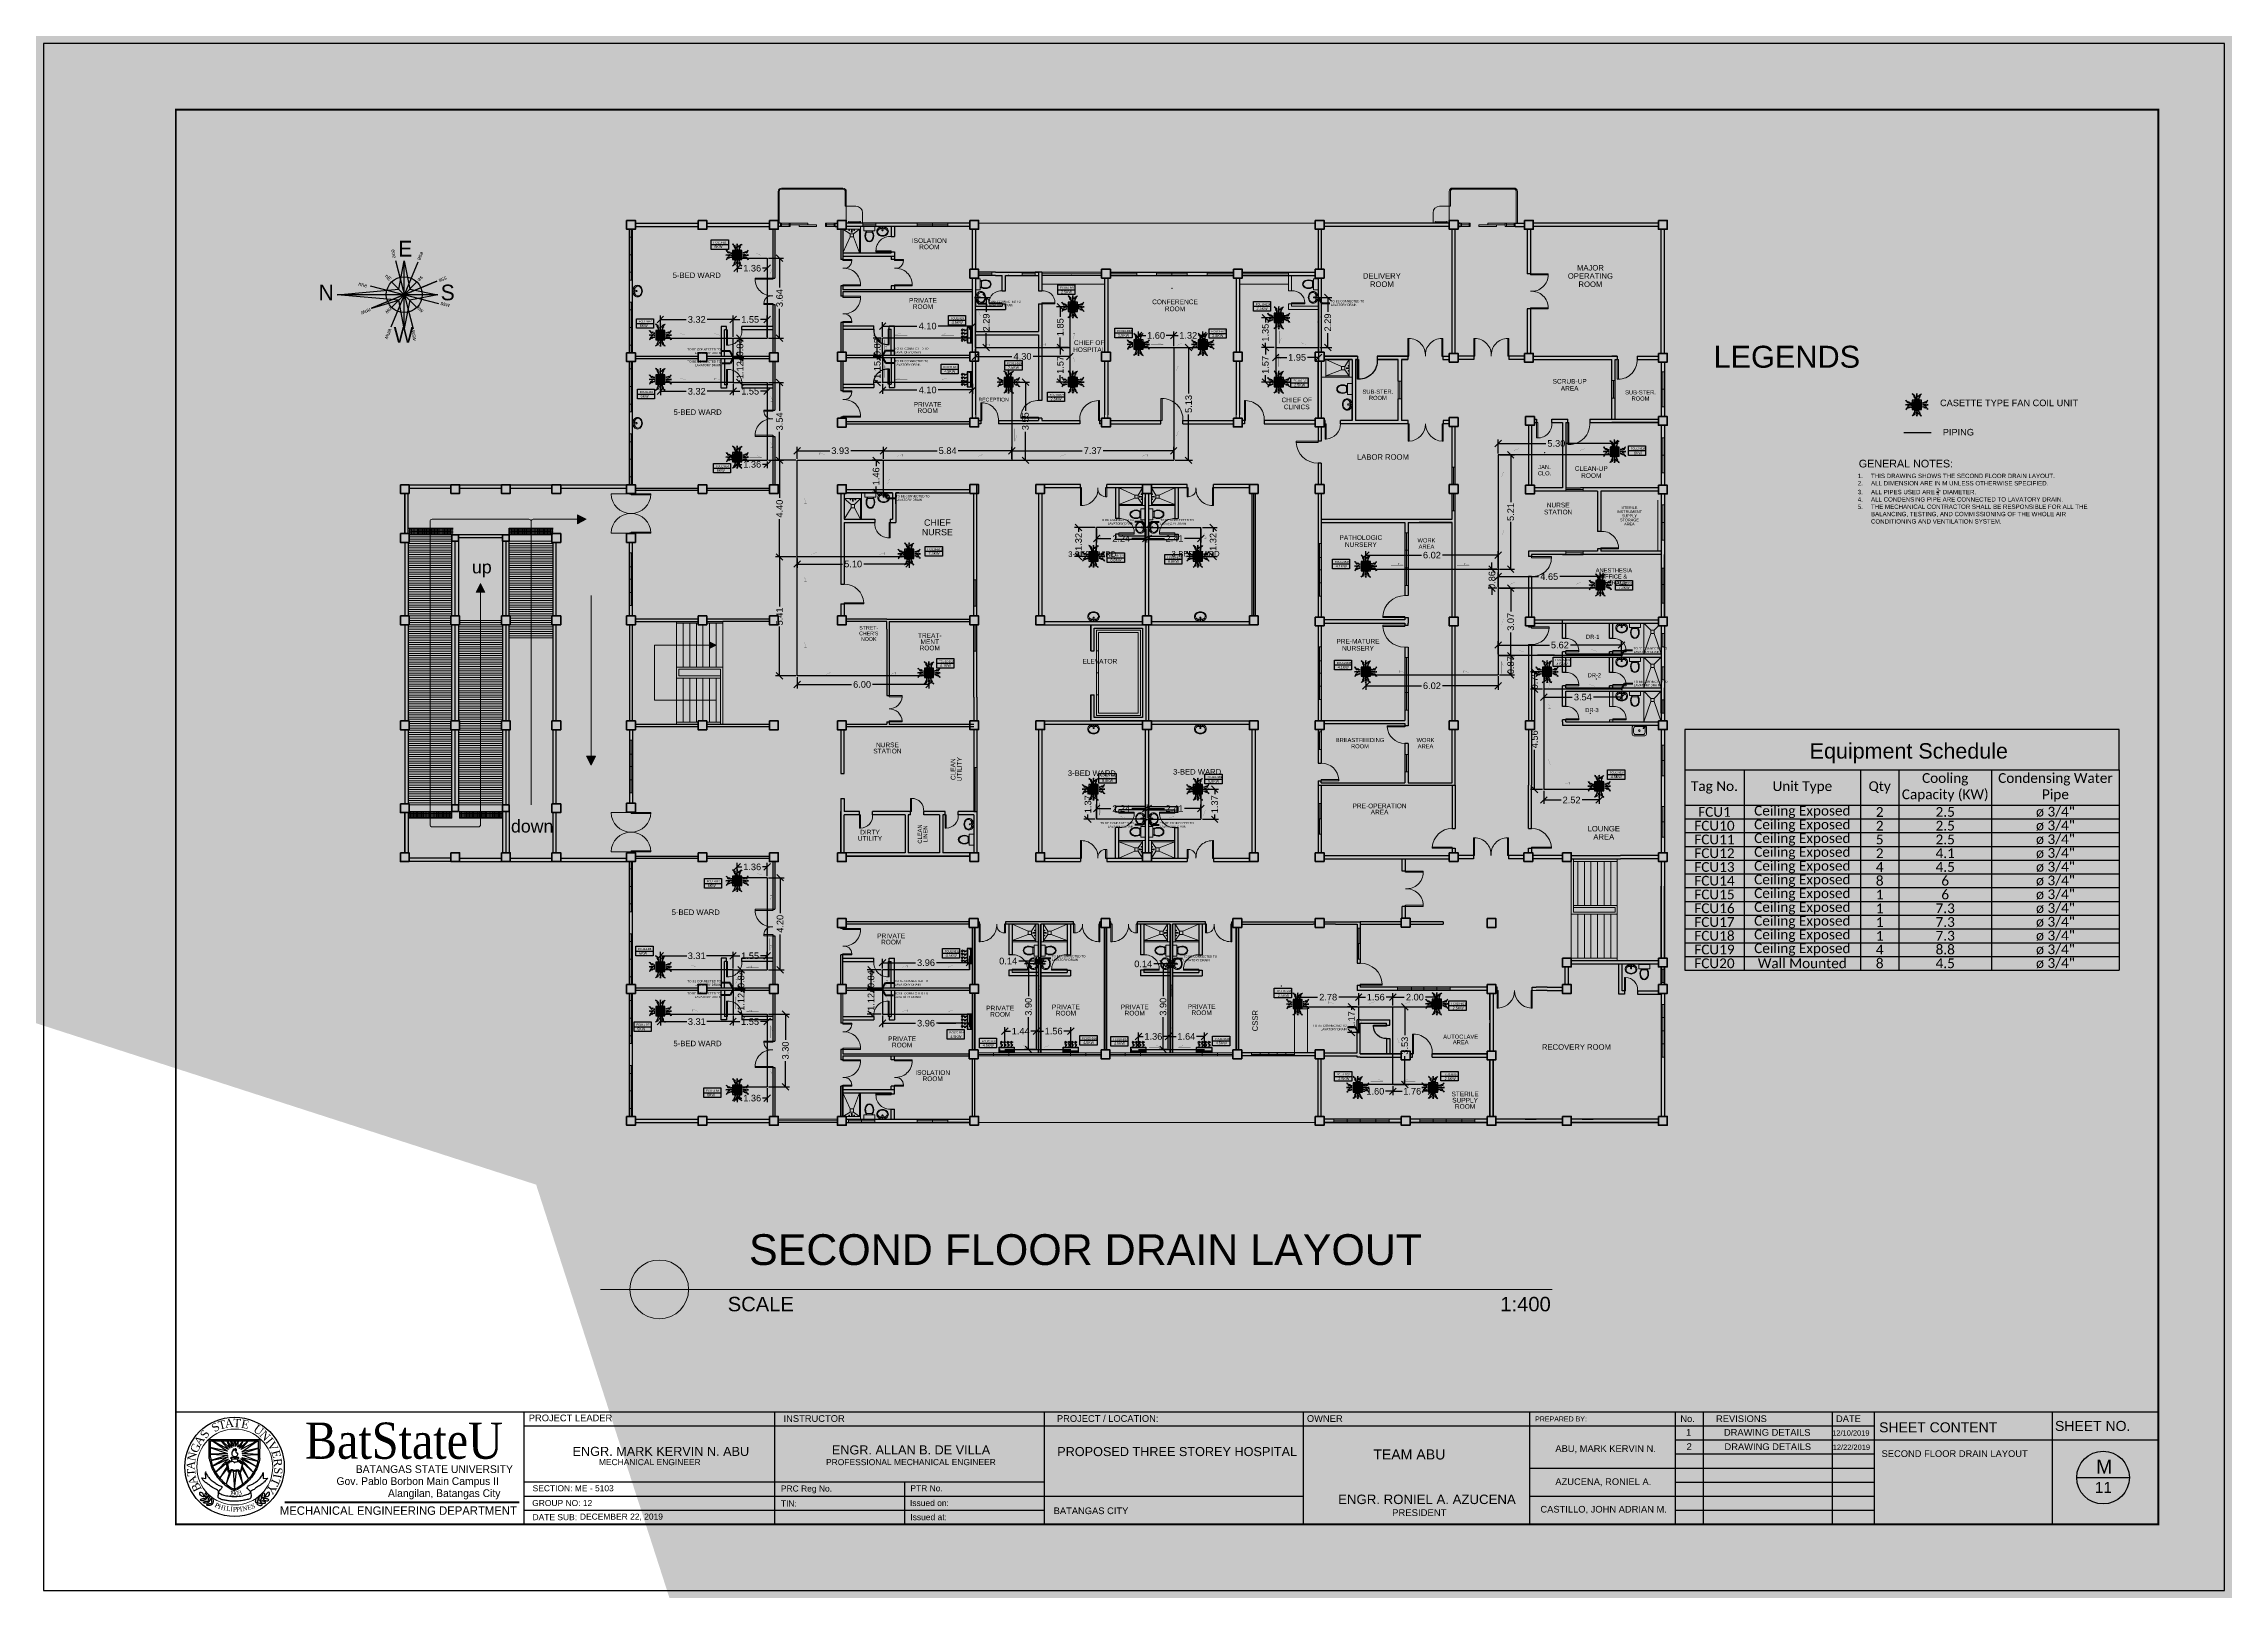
# Model space of a CAD drawing. Header units: millimetres. Extents: x -60 to 576, y -39 to 287.
# Drawn here: x 212.6 to 311.9, y 79.8 to 150.2 of the extents above; entities that cross this region are included whole.
import ezdxf
from ezdxf.enums import TextEntityAlignment as Align

# ---------------------------------------------------------------- set-up
doc = ezdxf.new("R2010")
doc.units = ezdxf.units.MM
doc.header["$MEASUREMENT"] = 0
for name, color, linetype in [('.1', 1, 'Continuous'), ('AIR', 7, 'Continuous'), ('AIR-00', 7, 'Continuous'), ('AIR-01', 7, 'Continuous'), ('AIR-02', 7, 'Continuous'), ('AIR-03', 7, 'Continuous'), ('AIR-04', 7, 'Continuous'), ('diffuser', 7, 'Continuous'), ('DRAIN PIPE', 7, 'Continuous'), ('fcu drain', 7, 'Continuous'), ('fcu line', 7, 'Continuous'), ('label', 7, 'Continuous'), ('Legends', 7, 'Continuous'), ('M-AC-TEXT', 7, 'Continuous'), ('PATHS', 7, 'Continuous'), ('template', 7, 'Continuous')]:
    doc.layers.add(name, color=color, linetype=linetype)
doc.styles.add('ar-dim-axis', font='romans.shx', dxfattribs={"width": 0.8})
doc.styles.add('arial', font='arial.ttf')
doc.styles.add('CGOTHIC', font='GOTHIC.TTF')
doc.styles.add('GARAMOND', font='GARA.TTF')
doc.styles.add('OIP FONT', font='GOTHIC.TTF', dxfattribs={"height": 150})
doc.styles.get("Standard").update_dxf_attribs({"font": 'arial.ttf'})
doc.styles.add('SWISSLT175', font='swissl.ttf', dxfattribs={"height": 0.175})
doc.dimstyles.new('ar-dim-axis', dxfattribs={"dimtxt": 350, "dimasz": 250, "dimexe": 75, "dimexo": 75, "dimgap": 200, "dimtad": 1, "dimdec": 0, "dimzin": 12, "dimdsep": 46, "dimtxsty": 'ar-dim-axis', "dimblk": 'ARCHTICK', "dimcen": 120, "dimclrd": 11, "dimclre": 8, "dimclrt": 4, "dimadec": 0, "dimazin": 3, "dimtm": 1, "dimtfac": 1, "dimtdec": 0, "dimtix": 1, "dimtmove": 2, "dimatfit": 3, "dimldrblk": 'ARCHTICK', "dimfxl": 1, "dimtolj": 1, "dimtzin": 0, "dimarcsym": 1})
doc.dimstyles.new('Copy of dimension', dxfattribs={"dimtxt": 0.3, "dimasz": 0.3, "dimexe": 0.18, "dimexo": 0.0625, "dimgap": 0.09, "dimtad": 0, "dimzin": 0, "dimdsep": 46, "dimtxsty": 'Standard', "dimblk": 'OBLIQUE', "dimcen": 0.09, "dimclrd": 256, "dimclre": 256, "dimclrt": 256, "dimadec": 0, "dimazin": 0, "dimtfac": 1, "dimtofl": 0, "dimtmove": 0, "dimatfit": 3, "dimldrblk": 'OBLIQUE', "dimfxl": 1, "dimtolj": 1, "dimtzin": 0, "dimarcsym": 0})

msp = doc.modelspace()

# ---------------------------------------------------------------- texts
at = {"color": 0, "linetype": 'ByBlock', "lineweight": 9}
for s, height, p in [('SECOND FLOOR DRAIN LAYOUT', 1.4, (244.726, 94.622)), ('SCALE                                                                                                                              1:400', 0.657637, (243.757, 92.514))]:
    msp.add_text(s, height=height, dxfattribs=at).set_placement(p)
at = {"color": 8, "lineweight": -2, "ltscale": 0.4, "insert": (232.563, 126.301), "char_height": 0.5778, "attachment_point": 5, "line_spacing_factor": 0.9, "style": 'SWISSLT175'}
msp.add_mtext('up', dxfattribs=at)
at = {"color": 8, "lineweight": -2, "ltscale": 0.4, "insert": (234.855, 114.589), "char_height": 0.5778, "width": 0.90467, "attachment_point": 5, "line_spacing_factor": 0.9, "style": 'SWISSLT175'}
msp.add_mtext('down', dxfattribs=at)
at = {"layer": 'label', "color": 8, "lineweight": 9, "ltscale": 0.4, "attachment_point": 5, "style": 'SWISSLT175'}
for s, insert, char_height, line_spacing_factor in [('ISOLATION ^JROOM', (252.934, 141.1), 0.2125, 0.8), ('MAJOR\\POPERATING\\PROOM', (283.03, 139.631), 0.25, 0.9), ('5-BED WARD', (242.347, 139.665), 0.25, 0.8), ('DELIVERY\\PROOM', (273.536, 139.446), 0.25, 0.9), ('PRIVATE ^JROOM', (252.644, 138.378), 0.2125, 0.8), ('CONFERENCE ^JROOM', (264.117, 138.296), 0.2125, 0.9), ('CHIEF OF\\PHOSPITAL', (260.212, 136.439), 0.2125, 0.9), ('RECEPTION', (255.862, 134.005), 0.17, 0.9), ('CHIEF OF\\PCLINICS', (269.661, 133.834), 0.2125, 0.9), ('SUB-STER.\\PROOM', (273.354, 134.225), 0.1875, 0.9), ('SCRUB-UP\\PAREA', (282.084, 134.679), 0.2125, 0.9), ('SUB-STER.\\PROOM', (285.309, 134.195), 0.1875, 0.9), ('5-BED WARD', (242.388, 133.437), 0.25, 0.8), ('PRIVATE ^JROOM', (252.856, 133.646), 0.2125, 0.8), ('LABOR ROOM', (273.585, 131.393), 0.25, 0.9), ('JAN.\\PCLO.', (280.94, 130.795), 0.1875, 0.9), ('CLEAN-UP\\PROOM', (283.069, 130.709), 0.2125, 0.9), ('NURSE\\PSTATION', (281.562, 129.048), 0.2125, 0.9), ('STERILE\\PINSTRUMENT\\PSUPPLY\\PSTORAGE\\PAREA', (284.804, 128.717), 0.125, 0.9), ('3-BED WARD', (260.355, 126.972), 0.25, 0.8), ('3-BED WARD', (265.054, 126.992), 0.25, 0.8), ('PATHOLOGIC\\PNURSERY', (272.58, 127.569), 0.2125, 0.9), ('WORK\\PAREA', (275.566, 127.459), 0.1875, 0.9), ('ANESTHESIA\\POFFICE &\\PSTORAGE', (284.099, 125.954), 0.1875, 0.9), ('PRE-MATURE\\PNURSERY', (272.45, 122.846), 0.2125, 0.9), ('DR-1', (283.135, 123.213), 0.1875, 0.9), ('ELEVATOR', (260.697, 122.099), 0.2125, 0.9), ('DR-2', (283.209, 121.463), 0.1875, 0.9), ('DR-3', (283.099, 119.876), 0.1875, 0.9), ('BREASTFEEDING\\PROOM', (272.54, 118.371), 0.1875, 0.9), ('WORK\\PAREA', (275.523, 118.371), 0.1875, 0.9), ('3-BED WARD', (265.127, 117.066), 0.25, 0.8), ('3-BED WARD', (260.334, 117.004), 0.25, 0.8), ('PRE-OPERATION\\PAREA', (273.431, 115.373), 0.2125, 0.8), ('LOUNGE\\PAREA', (283.638, 114.292), 0.25, 0.9), ('5-BED WARD', (242.302, 110.675), 0.25, 0.8), ('PRIVATE ^JROOM', (251.198, 109.459), 0.2125, 0.8), ('PRIVATE ^JROOM', (256.162, 106.17), 0.2125, 0.8), ('PRIVATE ^JROOM', (259.152, 106.223), 0.2125, 0.8), ('PRIVATE ^JROOM', (262.285, 106.224), 0.2125, 0.8), ('PRIVATE ^JROOM', (265.33, 106.242), 0.2125, 0.8), ('5-BED WARD', (242.383, 104.702), 0.25, 0.8), ('PRIVATE ^JROOM', (251.695, 104.773), 0.2125, 0.8), ('AUTOCLAVE\\PAREA', (277.123, 104.888), 0.1875, 0.8), ('RECOVERY ROOM', (282.393, 104.542), 0.25, 0.8), ('ISOLATION ^JROOM', (253.086, 103.237), 0.2125, 0.8), ('STERILE\\PSUPPLY\\PROOM', (277.324, 102.12), 0.2125, 0.8)]:
    msp.add_mtext(s, dxfattribs=dict(at, insert=insert, char_height=char_height, line_spacing_factor=line_spacing_factor))
at = {"layer": 'label', "color": 8, "linetype": 'ByBlock', "lineweight": 9, "ltscale": 0.4, "attachment_point": 5, "style": 'SWISSLT175'}
for s, insert, char_height, line_spacing_factor in [('CHIEF\\PNURSE', (253.3, 128.192), 0.2889, 0.9), ("STRET-\\PCHER'S\\PNOOK", (250.178, 123.365), 0.17, 0.9), ('TREAT-\\PMENT\\PROOM', (252.955, 122.985), 0.2125, 0.8), ('NURSE\\PSTATION', (251.027, 118.151), 0.2125, 0.8), ('DIRTY\\PUTILITY', (250.234, 114.179), 0.2125, 0.8)]:
    msp.add_mtext(s, dxfattribs=dict(at, insert=insert, char_height=char_height, line_spacing_factor=line_spacing_factor))
at = {"layer": 'label', "color": 8, "linetype": 'ByBlock', "lineweight": 9, "ltscale": 0.4, "attachment_point": 5, "rotation": 90, "line_spacing_factor": 0.8, "style": 'SWISSLT175'}
for s, insert, char_height in [('CLEAN \\PUTILITY', (254.161, 117.187), 0.2125), ('CLEAN\\PLINEN', (252.628, 114.237), 0.1875)]:
    msp.add_mtext(s, dxfattribs=dict(at, insert=insert, char_height=char_height))
at = {"layer": 'label', "color": 8, "lineweight": 9, "ltscale": 0.4, "insert": (267.766, 105.742), "char_height": 0.25, "attachment_point": 5, "rotation": 90, "line_spacing_factor": 0.8, "style": 'SWISSLT175'}
msp.add_mtext('CSSR', dxfattribs=at)
at = {"layer": 'Legends', "linetype": 'Continuous', "lineweight": 25, "attachment_point": 1}
for s, width, insert, char_height in [('FCU14-B1', 0.44811, (243.112, 141.199), 0.09), ('6KW', 0.23674, (243.151, 141.023), 0.12), ('FCU10-B20', 0.44811, (258.889, 139.141), 0.09), ('2.5KW', 0.23674, (258.928, 138.965), 0.12), ('FCU10-B24', 0.44811, (267.792, 138.388), 0.09), ('2.5KW', 0.23674, (267.831, 138.213), 0.12), ('FCU14-B2', 0.44811, (239.711, 137.607), 0.09), ('6KW', 0.23674, (239.75, 137.431), 0.12), ('FCU20-B9', 0.44811, (253.913, 137.755), 0.09), ('4.5KW', 0.23674, (253.952, 137.579), 0.12), ('FCU13-B22', 0.44811, (261.49, 137.174), 0.09), ('FCU13-B23', 0.44811, (265.775, 137.152), 0.09), ('2.5KW', 0.23674, (261.529, 136.998), 0.12), ('2.5KW', 0.23674, (265.814, 136.976), 0.12), ('FCU20-B10', 0.44811, (253.575, 135.53), 0.09), ('4.5KW', 0.23674, (253.614, 135.355), 0.12), ('FCU11-B19', 0.44811, (256.482, 135.703), 0.09), ('2.5KW', 0.23674, (256.521, 135.528), 0.12), ('FCU14-B3', 0.44811, (239.752, 134.397), 0.09), ('6KW', 0.23674, (239.791, 134.222), 0.12), ('FCU10-B21', 0.44811, (258.414, 134.269), 0.09), ('2.5KW', 0.23674, (258.453, 134.094), 0.12), ('FCU10-B25', 0.44811, (269.503, 134.91), 0.09), ('2.5KW', 0.23674, (269.542, 134.734), 0.12), ('FCU15-B39', 0.44811, (284.87, 131.821), 0.09), ('6KW', 0.23674, (285.01, 131.637), 0.12), ('FCU14-B4', 0.44811, (243.217, 131.021), 0.09), ('6KW', 0.23674, (243.256, 130.845), 0.12), ('FCU16-B11', 0.44811, (252.855, 127.241), 0.09), ('7.3KW', 0.23674, (252.894, 127.065), 0.12), ('FCU19-B26', 0.44811, (261.143, 126.946), 0.09), ('8.8KW', 0.23674, (261.182, 126.77), 0.12), ('FCU19-B27', 0.44811, (263.759, 126.877), 0.09), ('8.8KW', 0.23674, (263.798, 126.701), 0.12), ('FCU12-B37', 0.44811, (271.395, 126.663), 0.09), ('4.1KW', 0.23674, (271.434, 126.487), 0.12), ('FCU18-B38', 0.44811, (284.27, 125.691), 0.09), ('7.3KW', 0.23674, (284.309, 125.515), 0.12), ('FCU12-B12', 0.44811, (253.375, 122.143), 0.09), ('FCU13-B35', 0.44811, (281.445, 122.206), 0.09), ('4.1KW', 0.23674, (253.414, 121.967), 0.12), ('FCU12-B36', 0.44811, (271.485, 122.064), 0.09), ('4.1KW', 0.23674, (271.524, 121.888), 0.12), ('4.5KW', 0.23674, (281.484, 122.03), 0.12), ('FCU19-B28', 0.44811, (260.76, 116.903), 0.09), ('8.8KW', 0.23674, (260.798, 116.727), 0.12), ('FCU19-B29', 0.44811, (265.588, 116.874), 0.09), ('8.8KW', 0.23674, (265.626, 116.698), 0.12), ('FCU13-B34', 0.44811, (283.916, 117.076), 0.09), ('4.5KW', 0.23674, (283.955, 116.901), 0.12), ('FCU14-B5', 0.44811, (242.806, 112.122), 0.09), ('6KW', 0.23674, (242.845, 111.947), 0.12), ('FCU14-B6', 0.44811, (239.685, 109.047), 0.09), ('6KW', 0.23674, (239.724, 108.871), 0.12), ('FCU20-B13', 0.44811, (253.639, 108.944), 0.09), ('4.5KW', 0.23674, (253.678, 108.768), 0.12), ('FCU10-B30', 0.44811, (268.745, 107.131), 0.09), ('2.5KW', 0.23674, (268.805, 106.946), 0.12), ('FCU10-B31', 0.44811, (276.695, 106.564), 0.09), ('2.5KW', 0.23674, (276.756, 106.379), 0.12), ('FCU14-B7', 0.44811, (239.601, 105.601), 0.09), ('6KW', 0.23674, (239.639, 105.426), 0.12), ('FCU20-B14', 0.44811, (253.854, 105.25), 0.09), ('4.5KW', 0.23674, (253.893, 105.074), 0.12), ('FCU20-B15', 0.44811, (255.326, 104.854), 0.09), ('4.5KW', 0.23674, (255.365, 104.679), 0.12), ('FCU20-B16', 0.44811, (259.896, 104.982), 0.09), ('4.5KW', 0.23674, (259.935, 104.806), 0.12), ('FCU20-B17', 0.44811, (261.3, 104.94), 0.09), ('4.5KW', 0.23674, (261.339, 104.764), 0.12), ('FCU20-B18', 0.44811, (265.934, 104.956), 0.09), ('4.5KW', 0.23674, (265.973, 104.78), 0.12), ('FCU1-B32', 0.44811, (271.492, 103.34), 0.09), ('FCU1-B33', 0.44811, (276.332, 103.349), 0.09), ('FCU14-B8', 0.44811, (242.775, 102.594), 0.09), ('6KW', 0.23674, (242.813, 102.419), 0.12), ('2.5KW', 0.23674, (271.552, 103.156), 0.12), ('2.5KW', 0.23674, (276.393, 103.164), 0.12)]:
    msp.add_mtext_dynamic_manual_height_columns(s, width=width, gutter_width=1.011, heights=[0], dxfattribs=dict(at, insert=insert, char_height=char_height))
at = {"layer": 'Legends', "attachment_point": 1}
for s, width, insert, char_height in [('LEGENDS', 9.67592, (288.632, 136.458), 1), ('CASETTE TYPE FAN COIL UNIT', 11.26859, (298.946, 134.008), 0.3), ('PIPING ', 2.8662, (299.07, 132.675), 0.3), ('GENERAL NOTES:', 10.05204, (295.247, 131.27), 0.35), ('\\A1;\\pxi-3,l4,t4;1.^ITHIS DRAWING SHOWS THE SECOND FLOOR DRAIN LAYOUT.\\P{\\A0;2.^IALL DIMENSION ARE IN M UNLESS OTHERWISE SPECIFIED.}\\P3.^IALL PIPES USED ARE {\\H0.7x;\\S3/4;\\H1.42857x;" DIAMETER. }\\P4.^IALL CONDENSING PIPE ARE CONNECTED TO LAVATORY DRAIN.\\P5.^ITHE MECHANICAL CONTRACTOR SHALL BE RESPONSIBLE FOR ALL THE BALANCING, TESTING, AND COMMISSIONING OF THE WHOLE AIR CONDITIONING AND VENTILATION SYSTEM.', 10.96845, (295.003, 130.635), 0.2), ('Equipment Schedule', 16.03183, (293.013, 118.37), 0.7)]:
    msp.add_mtext_dynamic_manual_height_columns(s, width=width, gutter_width=1, heights=[0], dxfattribs=dict(at, insert=insert, char_height=char_height))
at = {"layer": 'M-AC-TEXT', "char_height": 0.09822, "width": 1.56657, "style": 'OIP FONT'}
for insert, attachment_point in [((255.578, 138.384), 4), ((271.206, 138.403), 4), ((243.446, 136.211), 6), ((251.363, 136.243), 4), ((243.452, 135.658), 6), ((251.359, 135.678), 4), ((251.412, 129.527), 4), ((262.239, 128.447), 6), ((263.445, 128.443), 4), ((284.999, 122.603), 4), ((285.01, 121.09), 4), ((262.24, 114.654), 6), ((263.439, 114.654), 4), ((258.513, 108.592), 4), ((264.507, 108.578), 4), ((243.448, 107.456), 6), ((251.356, 107.465), 4), ((243.446, 106.901), 6), ((251.35, 106.903), 4), ((271.931, 105.433), 6)]:
    msp.add_mtext('TO BE CONNECTED TO LAVATORY DRAIN', dxfattribs=dict(at, insert=insert, attachment_point=attachment_point))
at = {"layer": 'template', "width": 1}
for s, height, style, p in [('BatStateU', 1.6503, 'GARAMOND', (229.015, 85.802)), ('BATANGAS STATE UNIVERSITY', 0.35128, 'CGOTHIC', (230.401, 85.156)), ('Gov. Pablo Borbon Main Campus II', 0.35128, 'CGOTHIC', (229.642, 84.61)), ('Alangilan, Batangas City', 0.35128, 'CGOTHIC', (230.85, 84.061))]:
    msp.add_text(s, height=height, dxfattribs=dict(at, style=style)).set_placement(p, align=Align.CENTER)
at = {"layer": 'template', "style": 'arial'}
for s, height, p in [('PROJECT LEADER', 0.30409, (234.701, 87.51)), ('INSTRUCTOR', 0.304, (246.299, 87.483)), ('PROJECT / LOCATION:', 0.30402, (258.742, 87.483)), ('PROJECT / LOCATION:', 0.30402, (258.742, 87.483)), ('PROJECT / LOCATION:', 0.30402, (258.742, 87.483)), ('OWNER', 0.304, (270.123, 87.483)), ('PREPARED BY: ', 0.22802, (280.514, 87.5)), ('No.', 0.304, (287.123, 87.475)), ('REVISIONS', 0.304, (288.748, 87.475)), ('DATE', 0.304, (294.21, 87.475)), ('SHEET CONTENT', 0.45603, (296.172, 87.006)), ('SHEET NO.', 0.456, (304.179, 87.069)), ('ENGR. ALLAN B. DE VILLA', 0.41257, (248.499, 86)), ('ABU, MARK KERVIN N.', 0.30402, (281.434, 86.112)), ('1', 0.304, (287.385, 86.855)), ('2', 0.304, (287.41, 86.205)), ('DRAWING DETAILS', 0.30402, (289.108, 86.851)), ('DRAWING DETAILS', 0.30402, (289.133, 86.201)), ('12/10/2019', 0.2432, (294.036, 86.855)), ('12/22/2019', 0.2432, (294.06, 86.206)), ('ENGR. MARK KERVIN N. ABU', 0.41257, (236.695, 85.933)), ('MECHANICAL ENGINEER', 0.27505, (237.892, 85.512)), ('PROFESSIONAL MECHANICAL ENGINEER', 0.27505, (248.233, 85.512)), ('PROPOSED THREE STOREY HOSPITAL', 0.41257, (258.757, 85.924)), ('TEAM ABU', 0.4598, (273.143, 85.77)), ('SECOND FLOOR DRAIN LAYOUT', 0.30402, (296.284, 85.885)), ('M', 0.624, (306.056, 85.132)), ('SECTION: ME - 5103', 0.27505, (234.875, 84.324)), ('PRC Reg No.', 0.27505, (246.178, 84.311)), ('PTR No.', 0.275, (252.073, 84.324)), ('AZUCENA, RONIEL A.', 0.30402, (281.434, 84.607)), ('11', 0.4993, (305.993, 84.246)), ('GROUP NO: 12', 0.27505, (234.857, 83.651)), ('TIN:', 0.275, (246.178, 83.629)), ('Issued on:', 0.275, (252.054, 83.651)), ('BATANGAS CITY', 0.30402, (258.595, 83.283)), ('ENGR. RONIEL A. AZUCENA', 0.43038, (271.547, 83.741)), ('PRESIDENT', 0.3099, (274.001, 83.196)), ('CASTILLO, JOHN ADRIAN M.', 0.30402, (280.754, 83.354)), ('DATE SUB:', 0.275, (234.872, 83.008)), ('DECEMBER 22, 2019', 0.27505, (237.029, 83.034)), ('Issued at:', 0.275, (252.07, 83.008))]:
    msp.add_text(s, height=height, dxfattribs=at).set_placement(p)
at = {"layer": 'template', "attachment_point": 1}
for s, insert, char_height, width, rotation in [('{\\fTimes New Roman|b0|i0|c0|p18;S}', (220.204, 87.316), 0.37713, 29.67394, 33.23179), ('{\\fTimes New Roman|b0|i0|c0|p18;T}', (220.52, 87.492), 0.37713, 29.67394, 14.44799), ('{\\fTimes New Roman|b0|i0|c0|p18;A}', (220.843, 87.589), 0.37713, 29.67394, 5.71852), ('{\\fTimes New Roman|b0|i0|c0|p18;T}', (221.259, 87.624), 0.37713, 0.3193, 356.81503), ('{\\fTimes New Roman|b0|i0|c0|p18;E}', (221.656, 87.595), 0.37713, 29.67394, 348.69045), ('{\\fTimes New Roman|b0|i0|c0|p18;U}', (222.348, 87.387), 0.37713, 29.67394, 323.50126), ('{\\fTimes New Roman|b0|i0|c0|p18;G}', (219.265, 86.187), 0.37713, 29.67394, 65.93474), ('{\\fTimes New Roman|b0|i0|c0|p18;A}', (219.43, 86.574), 0.37713, 29.67394, 56.11039), ('{\\fTimes New Roman|b0|i0|c0|p18;S}', (219.705, 86.901), 0.37713, 29.67394, 56.11039), ('{\\fTimes New Roman|b0|i0|c0|p18;N}', (222.684, 87.129), 0.37713, 29.67394, 314.13564), ('{\\fTimes New Roman|b0|i0|c0|p18;I}', (222.984, 86.815), 0.37713, 29.67394, 308.6454), ('{\\fTimes New Roman|b0|i0|c0|p18;V}', (223.116, 86.646), 0.37713, 29.67394, 298.20017), ('{\\fTimes New Roman|b0|i0|c0|p18;A}', (219.111, 85.314), 0.37713, 29.67394, 85.53705), ('{\\fTimes New Roman|b0|i0|c0|p18;N}', (219.142, 85.749), 0.37713, 29.67394, 77.56161), ('{\\fTimes New Roman|b0|i0|c0|p18;E}', (223.34, 86.235), 0.37713, 29.67394, 285.47868), ('{\\fTimes New Roman|b0|i0|c0|p18;R}', (223.448, 85.843), 0.37713, 29.67394, 276.19955), ('{\\fTimes New Roman|b0|i0|c0|p18;S}', (223.496, 85.401), 0.37713, 29.67394, 266.05857), ('{\\fTimes New Roman|b0|i0|c0|p18;T}', (219.162, 84.993), 0.37713, 29.67394, 94.26652), ('{\\fTimes New Roman|b0|i0|c0|p18;A}', (219.296, 84.561), 0.37713, 29.67394, 110.36673), ('{\\fTimes New Roman|b0|i0|c0|p18;B}', (219.478, 84.255), 0.37713, 29.67394, 115.18408), ('{\\fTimes New Roman|b0|i0|c0|p18;Y}', (223.257, 84.479), 0.37713, 29.67394, 237.49398), ('{\\fTimes New Roman|b0|i0|c0|p18;T}', (223.407, 84.831), 0.37713, 29.67394, 245.97799), ('{\\fTimes New Roman|b0|i0|c0|p18;I}', (223.454, 85.075), 0.37713, 29.67394, 259.8108), ('{\\fTimes New Roman|b0|i0|c0|p18;P}', (220.473, 83.816), 0.21119, 29.67394, 333.24497), ('{\\fTimes New Roman|b0|i0|c0|p18;P}', (220.479, 83.816), 0.21119, 29.67394, 333.24497), ('{\\fTimes New Roman|b0|i0|c0|p18;H}', (220.605, 83.741), 0.21119, 29.67394, 342.36893), ('{\\fTimes New Roman|b0|i0|c0|p18;I}', (220.82, 83.671), 0.21119, 29.67394, 350.74463), ('{\\fTimes New Roman|b0|i0|c0|p18;L}', (220.95, 83.652), 0.21119, 29.67394, 350.69674), ('{\\fTimes New Roman|b0|i0|c0|p18;1}', (221.095, 84.36), 0.21119, 29.67394, 350.69674), ('{\\fTimes New Roman|b0|i0|c0|p18;I}', (221.126, 83.619), 0.21119, 29.67394, 357.83253), ('{\\fTimes New Roman|b0|i0|c0|p18;9}', (221.176, 84.338), 0.21119, 29.67394, 359.89652), ('{\\fTimes New Roman|b0|i0|c0|p18;P}', (221.232, 83.609), 0.21119, 29.67394, 359.89652), ('{\\fTimes New Roman|b0|i0|c0|p18;0}', (221.333, 84.334), 0.21119, 29.67394, 359.89652), ('{\\fTimes New Roman|b0|i0|c0|p18;P}', (221.366, 83.602), 0.21119, 29.67394, 7.51618), ('{\\fTimes New Roman|b0|i0|c0|p18;3}', (221.447, 84.336), 0.21119, 29.67394, 14.57269), ('{\\fTimes New Roman|b0|i0|c0|p18;I}', (221.527, 83.61), 0.21119, 29.67394, 9.03911), ('{\\fTimes New Roman|b0|i0|c0|p18;N}', (221.636, 83.619), 0.21119, 29.67394, 12.92447), ('{\\fTimes New Roman|b0|i0|c0|p18;E}', (221.859, 83.676), 0.21119, 29.67394, 14.57269), ('{\\fTimes New Roman|b0|i0|c0|p18;S}', (222.038, 83.727), 0.21119, 29.67394, 14.57269)]:
    msp.add_mtext(s, dxfattribs=dict(at, insert=insert, char_height=char_height, width=width, rotation=rotation))
at = {"layer": 'template', "linetype": 'Continuous', "lineweight": 0, "insert": (223.37, 83.636), "char_height": 0.38403, "width": 12.18966, "attachment_point": 1}
msp.add_mtext('{\\fCentury Gothic|b0|i0|c0|p34;\\C7;MECHANICAL ENGINEERING DEPARTMENT}', dxfattribs=at)

# ---------------------------------------------------------------- blocks, each defined once
blk = doc.blocks.new('dr 900')
at = {"ltscale": 0.03}
blk.add_lwpolyline([(0, 0), (0.05, 0), (0.05, 0.9), (0, 0.9)], close=True, dxfattribs=at)
blk.add_arc((0.05, 0.049), 0.851, 356.72685, 90, dxfattribs=at)
blk = doc.blocks.new('door-.60m')
at = {"ltscale": 0.03}
blk.add_lwpolyline([(0, 0), (0.05, 0), (0.05, 0.6), (0, 0.6)], close=True, dxfattribs=at)
blk.add_arc((0.05, 0.048), 0.552, 355.02089, 90, dxfattribs=at)
blk = doc.blocks.new('dr 700')
at = {"color": 8, "ltscale": 0.03}
blk.add_lwpolyline([(0, 0), (0.05, 0), (0.05, 0.7), (0, 0.7)], close=True, dxfattribs=at)
blk.add_arc((0.05, 0.048), 0.652, 355.75781, 90, dxfattribs=at)
blk = doc.blocks.new('FCU-13000P (CASSETTE SPLIT)')
at = {"layer": 'AIR-00', "ltscale": 3}
for p, q in [((-0.52, 0), (-1, 0)), ((-0.56, 0.19), (-0.49, 0.19)), ((-0.56, 0.16), (-0.49, 0.16)), ((-0.56, 0.02), (-0.49, 0.02)), ((-0.19, 0.56), (-0.19, 0.49)), ((-0.16, 0.56), (-0.16, 0.49)), ((-0.02, 0.56), (-0.02, 0.49)), ((0, 0.52), (0, 1)), ((0.02, 0.56), (0.02, 0.49)), ((0.16, 0.56), (0.16, 0.49)), ((0.19, 0.56), (0.19, 0.49)), ((0.56, 0.19), (0.49, 0.19)), ((0.56, 0.16), (0.49, 0.16)), ((0.56, 0.02), (0.49, 0.02)), ((0.52, 0), (1, 0)), ((-0.56, -0.02), (-0.49, -0.02)), ((-0.56, -0.16), (-0.49, -0.16)), ((-0.56, -0.19), (-0.49, -0.19)), ((-0.19, -0.56), (-0.19, -0.49)), ((-0.16, -0.56), (-0.16, -0.49)), ((-0.02, -0.56), (-0.02, -0.49)), ((0, -0.52), (0, -1)), ((0.02, -0.56), (0.02, -0.49)), ((0.16, -0.56), (0.16, -0.49)), ((0.19, -0.56), (0.19, -0.49)), ((0.56, -0.02), (0.49, -0.02)), ((0.56, -0.16), (0.49, -0.16)), ((0.56, -0.19), (0.49, -0.19))]:
    blk.add_line(p, q, dxfattribs=at)
at = {"layer": 'AIR-00'}
for p, q in [((0.3, -0.3), (-0.3, 0.3)), ((0.3, 0.3), (-0.3, -0.3))]:
    blk.add_line(p, q, dxfattribs=at)
at = {"layer": 'AIR-00', "ltscale": 3}
for points in [[(-0.89, 0.02), (-0.89, -0.02), (-1, 0)], [(-0.89, 0.34), (-0.93, 0.31), (-0.97, 0.42)], [(-0.34, 0.89), (-0.31, 0.93), (-0.42, 0.97)], [(-0.02, 0.89), (0.02, 0.89), (0, 1)], [(0.34, 0.89), (0.31, 0.93), (0.42, 0.97)], [(0.89, 0.34), (0.93, 0.31), (0.97, 0.42)], [(0.89, 0.02), (0.89, -0.02), (1, 0)], [(-0.89, -0.34), (-0.93, -0.31), (-0.97, -0.42)], [(-0.34, -0.89), (-0.31, -0.93), (-0.42, -0.97)], [(-0.02, -0.89), (0.02, -0.89), (0, -1)], [(0.34, -0.89), (0.31, -0.93), (0.42, -0.97)], [(0.89, -0.34), (0.93, -0.31), (0.97, -0.42)]]:
    blk.add_lwpolyline(points, close=True, dxfattribs=at)
at = {"layer": 'AIR-00'}
for points in [[(-0.91, 0.32, 0.171809), (-0.56, 0.18), (-0.52, 0.18)], [(-0.32, 0.91, -0.171809), (-0.18, 0.56), (-0.18, 0.52)], [(0.32, 0.91, 0.171809), (0.18, 0.56), (0.18, 0.52)], [(0.91, 0.32, -0.171809), (0.56, 0.18), (0.52, 0.18)], [(-0.91, -0.32, -0.171809), (-0.56, -0.18), (-0.52, -0.18)], [(-0.32, -0.91, 0.171809), (-0.18, -0.56), (-0.18, -0.52)], [(0.32, -0.91, -0.171809), (0.18, -0.56), (0.18, -0.52)], [(0.91, -0.32, 0.171809), (0.56, -0.18), (0.52, -0.18)]]:
    blk.add_lwpolyline(points, format="xyb", dxfattribs=at)
for points in [[(-0.26, -0.26), (0.26, -0.26), (0.26, 0.26), (-0.26, 0.26)], [(-0.21, -0.21), (0.21, -0.21), (0.21, 0.21), (-0.21, 0.21)], [(-0.16, -0.16), (0.16, -0.16), (0.16, 0.16), (-0.16, 0.16)], [(-0.11, -0.11), (0.11, -0.11), (0.11, 0.11), (-0.11, 0.11)], [(-0.06, -0.06), (0.06, -0.06), (0.06, 0.06), (-0.06, 0.06)]]:
    blk.add_lwpolyline(points, close=True, dxfattribs=at)
at = {"layer": 'AIR-00', "ltscale": 3}
for points in [[(-0.84, 0.27), (-0.85, 0.23), (-0.88, 0.13), (-0.7, 0.42), (-0.9, 0), (-0.65, 0.36), (-0.68, 0.24), (-0.69, 0.2)], [(-0.27, 0.84), (-0.23, 0.85), (-0.13, 0.88), (-0.42, 0.7), (0, 0.9), (-0.36, 0.65), (-0.24, 0.68), (-0.2, 0.69)], [(0.27, 0.84), (0.23, 0.85), (0.13, 0.88), (0.42, 0.7), (0, 0.9), (0.36, 0.65), (0.24, 0.68), (0.2, 0.69)], [(0.84, 0.27), (0.85, 0.23), (0.88, 0.13), (0.7, 0.42), (0.9, 0), (0.65, 0.36), (0.68, 0.24), (0.69, 0.2)], [(-0.84, -0.27), (-0.85, -0.23), (-0.88, -0.13), (-0.7, -0.42), (-0.9, 0), (-0.65, -0.36), (-0.68, -0.24), (-0.69, -0.2)], [(-0.27, -0.84), (-0.23, -0.85), (-0.13, -0.88), (-0.42, -0.7), (0, -0.9), (-0.36, -0.65), (-0.24, -0.68), (-0.2, -0.69)], [(0.27, -0.84), (0.23, -0.85), (0.13, -0.88), (0.42, -0.7), (0, -0.9), (0.36, -0.65), (0.24, -0.68), (0.2, -0.69)], [(0.84, -0.27), (0.85, -0.23), (0.88, -0.13), (0.7, -0.42), (0.9, 0), (0.65, -0.36), (0.68, -0.24), (0.69, -0.2)]]:
    blk.add_open_spline(points, degree=3, knots=[0.0032834, 0.0032834, 0.0032834, 0.0032834, 0.0712567, 0.1924075, 0.3347111, 0.5062145, 0.5813292, 0.5813292, 0.5813292, 0.5813292], dxfattribs=at)
for points in [[(-0.8, 0), (-0.78, -0.08), (-0.75, 0.06), (-0.72, -0.1), (-0.66, 0.09), (-0.63, 0)], [(0, 0.8), (0.08, 0.78), (-0.06, 0.75), (0.1, 0.72), (-0.09, 0.66), (0, 0.63)], [(0.8, 0), (0.78, -0.08), (0.75, 0.06), (0.72, -0.1), (0.66, 0.09), (0.63, 0)], [(0, -0.8), (0.08, -0.78), (-0.06, -0.75), (0.1, -0.72), (-0.09, -0.66), (0, -0.63)]]:
    blk.add_spline(points, degree=3, dxfattribs=at)
for points in [[(-1, 0), (-0.89, 0.02), (-0.89, -0.02)], [(-0.97, 0.42), (-0.89, 0.34), (-0.93, 0.31)], [(-0.42, 0.97), (-0.34, 0.89), (-0.31, 0.93)], [(0, 1), (-0.02, 0.89), (0.02, 0.89)], [(0.42, 0.97), (0.34, 0.89), (0.31, 0.93)], [(0.97, 0.42), (0.89, 0.34), (0.93, 0.31)], [(1, 0), (0.89, 0.02), (0.89, -0.02)], [(-0.97, -0.42), (-0.89, -0.34), (-0.93, -0.31)], [(-0.42, -0.97), (-0.34, -0.89), (-0.31, -0.93)], [(0, -1), (-0.02, -0.89), (0.02, -0.89)], [(0.42, -0.97), (0.34, -0.89), (0.31, -0.93)], [(0.97, -0.42), (0.89, -0.34), (0.93, -0.31)]]:
    blk.add_solid(points, dxfattribs=at)
at = {"layer": 'AIR-01'}
for points in [[(-0.37, 0.31), (-0.35, 0.31), (-0.35, -0.31), (-0.37, -0.31)], [(-0.31, 0.37), (0.31, 0.37), (0.31, 0.35), (-0.31, 0.35)], [(0.37, 0.31), (0.35, 0.31), (0.35, -0.31), (0.37, -0.31)], [(-0.31, -0.37), (0.31, -0.37), (0.31, -0.35), (-0.31, -0.35)]]:
    blk.add_lwpolyline(points, close=True, dxfattribs=at)
at = {"layer": 'AIR-02'}
blk.add_lwpolyline([(-0.26, -0.31), (0.26, -0.31, 0.414214), (0.31, -0.26), (0.31, 0.26, 0.414214), (0.26, 0.31), (-0.26, 0.31, 0.414214), (-0.31, 0.26), (-0.31, -0.26, 0.414214)], format="xyb", close=True, dxfattribs=at)
at = {"layer": 'AIR-04'}
blk.add_lwpolyline([(-0.41, -0.41), (0.41, -0.41), (0.41, 0.41), (-0.41, 0.41)], close=True, dxfattribs=at)
blk = doc.blocks.new('CARRIER-S30-32 (FCD)')
at = {"layer": 'AIR-00'}
for p, q in [((0.82, -0.05), (-0.83, -0.05)), ((0.82, -0.08), (-0.83, -0.08)), ((0.82, -0.1), (-0.83, -0.1)), ((0.82, -0.13), (-0.83, -0.13)), ((0.82, -0.15), (-0.83, -0.15)), ((-0.6, -0.03), (-0.6, -0.18)), ((-0.4, -0.03), (-0.4, -0.18)), ((-0.2, -0.03), (-0.2, -0.18)), ((0, -0.03), (0, -0.18)), ((0.2, -0.03), (0.2, -0.18)), ((0.4, -0.03), (0.4, -0.18)), ((0.6, -0.03), (0.6, -0.18))]:
    blk.add_line(p, q, dxfattribs=at)
for points in [[(-0.83, -0.03), (0.82, -0.03), (0.82, -0.18), (-0.83, -0.18)], [(-0.66, -1.13), (-0.56, -1.24), (-0.7, -1.18)], [(-0.46, -1.13), (-0.56, -1.24), (-0.43, -1.18)], [(-0.29, -1.13), (-0.19, -1.24), (-0.32, -1.18)], [(-0.09, -1.13), (-0.19, -1.24), (-0.05, -1.18)], [(0.09, -1.13), (0.19, -1.24), (0.05, -1.18)], [(0.29, -1.13), (0.19, -1.24), (0.32, -1.18)], [(0.46, -1.13), (0.56, -1.24), (0.43, -1.18)], [(0.66, -1.13), (0.56, -1.24), (0.7, -1.18)]]:
    blk.add_lwpolyline(points, close=True, dxfattribs=at)
blk.add_lwpolyline([(-0.8, -0.59), (0.8, -0.59, 0.414214), (0.82, -0.57), (0.82, -0.53), (-0.83, -0.53), (-0.83, -0.57, 0.414214)], format="xyb", close=True, dxfattribs=at)
for points in [[(-0.56, -0.68), (-0.56, -0.79), (-0.44, -0.84), (-0.67, -1), (-0.56, -1.04), (-0.56, -1.24)], [(-0.19, -0.68), (-0.19, -0.79), (-0.06, -0.84), (-0.29, -1), (-0.19, -1.04), (-0.19, -1.24)], [(0.19, -0.68), (0.19, -0.79), (0.31, -0.84), (0.08, -1), (0.19, -1.04), (0.19, -1.24)], [(0.56, -0.68), (0.56, -0.79), (0.69, -0.84), (0.46, -1), (0.56, -1.04), (0.56, -1.24)]]:
    blk.add_lwpolyline(points, dxfattribs=at)
at = {"layer": 'AIR-02'}
for centre in [(-0.8, -0.29), (-0.8, -0.36)]:
    blk.add_circle(centre, 0.0187, dxfattribs=at)
at = {"layer": 'AIR-03'}
blk.add_lwpolyline([(-0.8, -0.62), (0.8, -0.62, 0.414214), (0.85, -0.57), (0.85, 0), (-0.85, 0), (-0.85, -0.57, 0.414214)], format="xyb", close=True, dxfattribs=at)
blk = doc.blocks.new('_Oblique')
at = {"color": 0, "linetype": 'ByBlock', "lineweight": -2}
blk.add_line((-0.5, -0.5), (0.5, 0.5), dxfattribs=at)
blk = doc.blocks.new('*D111')
at = {"lineweight": -2, "transparency": 16777216}
for p, q in [((240.69, 136.866), (240.69, 137.834)), ((240.69, 137.654), (241.869, 137.654)), ((244.005, 137.654), (242.825, 137.654)), ((244.005, 136.866), (244.005, 137.834))]:
    blk.add_line(p, q, dxfattribs=at)
at = {"layer": 'Defpoints', "color": 0, "transparency": 16777216}
for p in [(244.005, 137.654), (240.69, 136.803), (244.005, 136.803)]:
    blk.add_point(p, dxfattribs=at)
at = {"lineweight": -2, "transparency": 16777216, "xscale": 0.3, "yscale": 0.3, "zscale": 0.3, "rotation": 180}
blk.add_blockref('_Oblique', (240.69, 137.654), dxfattribs=at)
at = {"lineweight": -2, "transparency": 16777216, "xscale": 0.3, "yscale": 0.3, "zscale": 0.3}
blk.add_blockref('_Oblique', (244.005, 137.654), dxfattribs=at)
at = {"transparency": 16777216, "insert": (242.347, 137.654), "char_height": 0.3, "attachment_point": 5}
blk.add_mtext('\\A1;3.32', dxfattribs=at)
blk = doc.blocks.new('*D112')
at = {"lineweight": -2, "transparency": 16777216}
for p, q in [((244.005, 136.866), (244.005, 137.834)), ((244.005, 137.654), (244.312, 137.654)), ((245.552, 137.654), (245.245, 137.654)), ((245.552, 136.866), (245.552, 137.834))]:
    blk.add_line(p, q, dxfattribs=at)
at = {"layer": 'Defpoints', "color": 0, "transparency": 16777216}
for p in [(245.552, 137.654), (244.005, 136.803), (245.552, 136.803)]:
    blk.add_point(p, dxfattribs=at)
at = {"lineweight": -2, "transparency": 16777216, "xscale": 0.3, "yscale": 0.3, "zscale": 0.3, "rotation": 180}
blk.add_blockref('_Oblique', (244.005, 137.654), dxfattribs=at)
at = {"lineweight": -2, "transparency": 16777216, "xscale": 0.3, "yscale": 0.3, "zscale": 0.3}
blk.add_blockref('_Oblique', (245.552, 137.654), dxfattribs=at)
at = {"transparency": 16777216, "insert": (244.778, 137.654), "char_height": 0.3, "attachment_point": 5}
blk.add_mtext('\\A1;1.55', dxfattribs=at)
blk = doc.blocks.new('*D113')
at = {"lineweight": -2, "transparency": 16777216}
for p, q in [((245.615, 140.448), (246.297, 140.448)), ((246.117, 140.448), (246.117, 139.104)), ((246.117, 136.803), (246.117, 138.146)), ((245.615, 136.803), (246.297, 136.803))]:
    blk.add_line(p, q, dxfattribs=at)
at = {"layer": 'Defpoints', "color": 0, "transparency": 16777216}
for p in [(245.552, 140.448), (246.117, 140.448), (245.552, 136.803)]:
    blk.add_point(p, dxfattribs=at)
at = {"lineweight": -2, "transparency": 16777216, "xscale": 0.3, "yscale": 0.3, "zscale": 0.3}
for p, rotation in [((246.117, 140.448), 90), ((246.117, 136.803), 270)]:
    blk.add_blockref('_Oblique', p, dxfattribs=dict(at, rotation=rotation))
at = {"transparency": 16777216, "insert": (246.117, 138.625), "char_height": 0.3, "attachment_point": 5, "rotation": 90}
blk.add_mtext('\\A1;3.64', dxfattribs=at)
blk = doc.blocks.new('*D114')
at = {"lineweight": -2, "transparency": 16777216}
for p, q in [((244.19, 140.385), (244.19, 139.806)), ((244.19, 139.986), (244.406, 139.986)), ((245.552, 139.986), (245.336, 139.986)), ((245.552, 140.385), (245.552, 139.806))]:
    blk.add_line(p, q, dxfattribs=at)
at = {"layer": 'Defpoints', "color": 0, "transparency": 16777216}
for p in [(244.19, 140.448), (244.19, 139.986), (245.552, 140.448)]:
    blk.add_point(p, dxfattribs=at)
at = {"lineweight": -2, "transparency": 16777216, "xscale": 0.3, "yscale": 0.3, "zscale": 0.3, "rotation": 180}
blk.add_blockref('_Oblique', (244.19, 139.986), dxfattribs=at)
at = {"lineweight": -2, "transparency": 16777216, "xscale": 0.3, "yscale": 0.3, "zscale": 0.3}
blk.add_blockref('_Oblique', (245.552, 139.986), dxfattribs=at)
at = {"transparency": 16777216, "insert": (244.871, 139.986), "char_height": 0.3, "attachment_point": 5}
blk.add_mtext('\\A1;1.36', dxfattribs=at)
blk = doc.blocks.new('*D115')
at = {"lineweight": -2, "transparency": 16777216}
for p, q in [((244.067, 136.803), (244.493, 136.803)), ((244.313, 136.803), (244.313, 135.959)), ((244.067, 135.959), (244.493, 135.959))]:
    blk.add_line(p, q, dxfattribs=at)
at = {"layer": 'Defpoints', "color": 0, "transparency": 16777216}
for p in [(244.005, 136.803), (244.005, 135.959), (244.313, 135.959)]:
    blk.add_point(p, dxfattribs=at)
at = {"lineweight": -2, "transparency": 16777216, "xscale": 0.3, "yscale": 0.3, "zscale": 0.3}
for p, rotation in [((244.313, 136.803), 90), ((244.313, 135.959), 270)]:
    blk.add_blockref('_Oblique', p, dxfattribs=dict(at, rotation=rotation))
at = {"transparency": 16777216, "insert": (244.313, 136.381), "char_height": 0.3, "attachment_point": 5, "rotation": 90}
blk.add_mtext('\\A1;0.84', dxfattribs=at)
blk = doc.blocks.new('*D116')
at = {"lineweight": -2, "transparency": 16777216}
for p, q in [((244.067, 135.909), (244.493, 135.909)), ((244.313, 135.909), (244.313, 135.811)), ((244.067, 134.786), (244.493, 134.786)), ((244.313, 134.786), (244.313, 134.883))]:
    blk.add_line(p, q, dxfattribs=at)
at = {"layer": 'Defpoints', "color": 0, "transparency": 16777216}
for p in [(244.005, 135.909), (244.005, 134.786), (244.313, 134.786)]:
    blk.add_point(p, dxfattribs=at)
at = {"lineweight": -2, "transparency": 16777216, "xscale": 0.3, "yscale": 0.3, "zscale": 0.3}
for p, rotation in [((244.313, 135.909), 90), ((244.313, 134.786), 270)]:
    blk.add_blockref('_Oblique', p, dxfattribs=dict(at, rotation=rotation))
at = {"transparency": 16777216, "insert": (244.313, 135.347), "char_height": 0.3, "attachment_point": 5, "rotation": 90}
blk.add_mtext('\\A1;1.12', dxfattribs=at)
blk = doc.blocks.new('*D117')
at = {"lineweight": -2, "transparency": 16777216}
for p, q in [((240.69, 134.723), (240.69, 134.206)), ((240.69, 134.386), (241.869, 134.386)), ((244.005, 134.386), (242.825, 134.386)), ((244.005, 134.723), (244.005, 134.206))]:
    blk.add_line(p, q, dxfattribs=at)
at = {"layer": 'Defpoints', "color": 0, "transparency": 16777216}
for p in [(240.69, 134.786), (240.69, 134.386), (244.005, 134.786)]:
    blk.add_point(p, dxfattribs=at)
at = {"lineweight": -2, "transparency": 16777216, "xscale": 0.3, "yscale": 0.3, "zscale": 0.3, "rotation": 180}
blk.add_blockref('_Oblique', (240.69, 134.386), dxfattribs=at)
at = {"lineweight": -2, "transparency": 16777216, "xscale": 0.3, "yscale": 0.3, "zscale": 0.3}
blk.add_blockref('_Oblique', (244.005, 134.386), dxfattribs=at)
at = {"transparency": 16777216, "insert": (242.347, 134.386), "char_height": 0.3, "attachment_point": 5}
blk.add_mtext('\\A1;3.32', dxfattribs=at)
blk = doc.blocks.new('*D118')
at = {"lineweight": -2, "transparency": 16777216}
for p, q in [((244.005, 134.723), (244.005, 134.206)), ((244.005, 134.386), (244.312, 134.386)), ((245.552, 134.386), (245.245, 134.386)), ((245.552, 134.723), (245.552, 134.206))]:
    blk.add_line(p, q, dxfattribs=at)
at = {"layer": 'Defpoints', "color": 0, "transparency": 16777216}
for p in [(244.005, 134.786), (245.552, 134.786), (245.552, 134.386)]:
    blk.add_point(p, dxfattribs=at)
at = {"lineweight": -2, "transparency": 16777216, "xscale": 0.3, "yscale": 0.3, "zscale": 0.3, "rotation": 180}
blk.add_blockref('_Oblique', (244.005, 134.386), dxfattribs=at)
at = {"lineweight": -2, "transparency": 16777216, "xscale": 0.3, "yscale": 0.3, "zscale": 0.3}
blk.add_blockref('_Oblique', (245.552, 134.386), dxfattribs=at)
at = {"transparency": 16777216, "insert": (244.778, 134.386), "char_height": 0.3, "attachment_point": 5}
blk.add_mtext('\\A1;1.55', dxfattribs=at)
blk = doc.blocks.new('*D119')
at = {"lineweight": -2, "transparency": 16777216}
for p, q in [((245.615, 134.786), (246.297, 134.786)), ((246.117, 134.786), (246.117, 133.494)), ((246.117, 131.245), (246.117, 132.536)), ((245.615, 131.245), (246.297, 131.245))]:
    blk.add_line(p, q, dxfattribs=at)
at = {"layer": 'Defpoints', "color": 0, "transparency": 16777216}
for p in [(245.552, 134.786), (245.552, 131.245), (246.117, 131.245)]:
    blk.add_point(p, dxfattribs=at)
at = {"lineweight": -2, "transparency": 16777216, "xscale": 0.3, "yscale": 0.3, "zscale": 0.3}
for p, rotation in [((246.117, 134.786), 90), ((246.117, 131.245), 270)]:
    blk.add_blockref('_Oblique', p, dxfattribs=dict(at, rotation=rotation))
at = {"transparency": 16777216, "insert": (246.117, 133.015), "char_height": 0.3, "attachment_point": 5, "rotation": 90}
blk.add_mtext('\\A1;3.54', dxfattribs=at)
blk = doc.blocks.new('*D120')
at = {"lineweight": -2, "transparency": 16777216}
for p, q in [((244.19, 131.183), (244.19, 130.881)), ((244.19, 131.061), (244.406, 131.061)), ((245.552, 131.061), (245.336, 131.061)), ((245.552, 131.183), (245.552, 130.881))]:
    blk.add_line(p, q, dxfattribs=at)
at = {"layer": 'Defpoints', "color": 0, "transparency": 16777216}
for p in [(244.19, 131.245), (244.19, 131.061), (245.552, 131.245)]:
    blk.add_point(p, dxfattribs=at)
at = {"lineweight": -2, "transparency": 16777216, "xscale": 0.3, "yscale": 0.3, "zscale": 0.3, "rotation": 180}
blk.add_blockref('_Oblique', (244.19, 131.061), dxfattribs=at)
at = {"lineweight": -2, "transparency": 16777216, "xscale": 0.3, "yscale": 0.3, "zscale": 0.3}
blk.add_blockref('_Oblique', (245.552, 131.061), dxfattribs=at)
at = {"transparency": 16777216, "insert": (244.871, 131.061), "char_height": 0.3, "attachment_point": 5}
blk.add_mtext('\\A1;1.36', dxfattribs=at)
blk = doc.blocks.new('*D121')
at = {"lineweight": -2, "transparency": 16777216}
for p, q in [((246.914, 131.308), (246.914, 131.86)), ((246.914, 131.68), (248.402, 131.68)), ((250.848, 131.68), (249.361, 131.68)), ((250.848, 131.308), (250.848, 131.86))]:
    blk.add_line(p, q, dxfattribs=at)
at = {"layer": 'Defpoints', "color": 0, "transparency": 16777216}
for p in [(246.914, 131.245), (250.848, 131.68), (250.848, 131.245)]:
    blk.add_point(p, dxfattribs=at)
at = {"lineweight": -2, "transparency": 16777216, "xscale": 0.3, "yscale": 0.3, "zscale": 0.3, "rotation": 180}
blk.add_blockref('_Oblique', (246.914, 131.68), dxfattribs=at)
at = {"lineweight": -2, "transparency": 16777216, "xscale": 0.3, "yscale": 0.3, "zscale": 0.3}
blk.add_blockref('_Oblique', (250.848, 131.68), dxfattribs=at)
at = {"transparency": 16777216, "insert": (248.881, 131.68), "char_height": 0.3, "attachment_point": 5}
blk.add_mtext('\\A1;3.93', dxfattribs=at)
blk = doc.blocks.new('*D122')
at = {"lineweight": -2, "transparency": 16777216}
for p, q in [((250.848, 131.308), (250.848, 131.86)), ((250.848, 131.68), (253.288, 131.68)), ((256.685, 131.68), (254.246, 131.68)), ((256.685, 131.308), (256.685, 131.86))]:
    blk.add_line(p, q, dxfattribs=at)
at = {"layer": 'Defpoints', "color": 0, "transparency": 16777216}
for p in [(250.848, 131.245), (256.685, 131.68), (256.685, 131.245)]:
    blk.add_point(p, dxfattribs=at)
at = {"lineweight": -2, "transparency": 16777216, "xscale": 0.3, "yscale": 0.3, "zscale": 0.3, "rotation": 180}
blk.add_blockref('_Oblique', (250.848, 131.68), dxfattribs=at)
at = {"lineweight": -2, "transparency": 16777216, "xscale": 0.3, "yscale": 0.3, "zscale": 0.3}
blk.add_blockref('_Oblique', (256.685, 131.68), dxfattribs=at)
at = {"transparency": 16777216, "insert": (253.767, 131.68), "char_height": 0.3, "attachment_point": 5}
blk.add_mtext('\\A1;5.84', dxfattribs=at)
blk = doc.blocks.new('*D123')
at = {"lineweight": -2, "transparency": 16777216}
for p, q in [((250.786, 131.245), (250.331, 131.245)), ((250.511, 131.245), (250.511, 130.981)), ((250.786, 129.785), (250.331, 129.785)), ((250.511, 129.785), (250.511, 130.05))]:
    blk.add_line(p, q, dxfattribs=at)
at = {"layer": 'Defpoints', "color": 0, "transparency": 16777216}
for p in [(250.848, 131.245), (250.511, 129.785), (250.848, 129.785)]:
    blk.add_point(p, dxfattribs=at)
at = {"lineweight": -2, "transparency": 16777216, "xscale": 0.3, "yscale": 0.3, "zscale": 0.3}
for p, rotation in [((250.511, 131.245), 90), ((250.511, 129.785), 270)]:
    blk.add_blockref('_Oblique', p, dxfattribs=dict(at, rotation=rotation))
at = {"transparency": 16777216, "insert": (250.511, 130.515), "char_height": 0.3, "attachment_point": 5, "rotation": 90}
blk.add_mtext('\\A1;1.46', dxfattribs=at)
blk = doc.blocks.new('*D124')
at = {"lineweight": -2, "transparency": 16777216}
for p, q in [((256.748, 134.8), (257.488, 134.8)), ((257.308, 134.8), (257.308, 133.503)), ((257.308, 131.245), (257.308, 132.542)), ((256.748, 131.245), (257.488, 131.245))]:
    blk.add_line(p, q, dxfattribs=at)
at = {"layer": 'Defpoints', "color": 0, "transparency": 16777216}
for p in [(256.685, 134.8), (257.308, 134.8), (256.685, 131.245)]:
    blk.add_point(p, dxfattribs=at)
at = {"lineweight": -2, "transparency": 16777216, "xscale": 0.3, "yscale": 0.3, "zscale": 0.3}
for p, rotation in [((257.308, 134.8), 90), ((257.308, 131.245), 270)]:
    blk.add_blockref('_Oblique', p, dxfattribs=dict(at, rotation=rotation))
at = {"transparency": 16777216, "insert": (257.308, 133.023), "char_height": 0.3, "attachment_point": 5, "rotation": 90}
blk.add_mtext('\\A1;3.55', dxfattribs=at)
blk = doc.blocks.new('*D125')
at = {"lineweight": -2, "transparency": 16777216}
for p, q in [((250.809, 134.723), (250.809, 134.266)), ((250.809, 134.446), (252.372, 134.446)), ((254.904, 134.446), (253.342, 134.446)), ((254.904, 134.723), (254.904, 134.266))]:
    blk.add_line(p, q, dxfattribs=at)
at = {"layer": 'Defpoints', "color": 0, "transparency": 16777216}
for p in [(250.809, 134.786), (250.809, 134.446), (254.904, 134.786)]:
    blk.add_point(p, dxfattribs=at)
at = {"lineweight": -2, "transparency": 16777216, "xscale": 0.3, "yscale": 0.3, "zscale": 0.3, "rotation": 180}
blk.add_blockref('_Oblique', (250.809, 134.446), dxfattribs=at)
at = {"lineweight": -2, "transparency": 16777216, "xscale": 0.3, "yscale": 0.3, "zscale": 0.3}
blk.add_blockref('_Oblique', (254.904, 134.446), dxfattribs=at)
at = {"transparency": 16777216, "insert": (252.857, 134.446), "char_height": 0.3, "attachment_point": 5}
blk.add_mtext('\\A1;4.10', dxfattribs=at)
blk = doc.blocks.new('*D126')
at = {"lineweight": -2, "transparency": 16777216}
for p, q in [((250.747, 135.935), (250.385, 135.935)), ((250.565, 135.935), (250.565, 135.827)), ((250.747, 134.786), (250.385, 134.786)), ((250.565, 134.786), (250.565, 134.894))]:
    blk.add_line(p, q, dxfattribs=at)
at = {"layer": 'Defpoints', "color": 0, "transparency": 16777216}
for p in [(250.809, 135.935), (250.565, 134.786), (250.809, 134.786)]:
    blk.add_point(p, dxfattribs=at)
at = {"lineweight": -2, "transparency": 16777216, "xscale": 0.3, "yscale": 0.3, "zscale": 0.3}
for p, rotation in [((250.565, 135.935), 90), ((250.565, 134.786), 270)]:
    blk.add_blockref('_Oblique', p, dxfattribs=dict(at, rotation=rotation))
at = {"transparency": 16777216, "insert": (250.565, 135.36), "char_height": 0.3, "attachment_point": 5, "rotation": 90}
blk.add_mtext('\\A1;1.15', dxfattribs=at)
blk = doc.blocks.new('*D127')
at = {"lineweight": -2, "transparency": 16777216}
for p, q in [((250.747, 136.803), (250.385, 136.803)), ((250.565, 135.985), (250.565, 136.803)), ((250.747, 135.985), (250.385, 135.985))]:
    blk.add_line(p, q, dxfattribs=at)
at = {"layer": 'Defpoints', "color": 0, "transparency": 16777216}
for p in [(250.565, 136.803), (250.809, 136.803), (250.809, 135.985)]:
    blk.add_point(p, dxfattribs=at)
at = {"lineweight": -2, "transparency": 16777216, "xscale": 0.3, "yscale": 0.3, "zscale": 0.3}
for p, rotation in [((250.565, 136.803), 90), ((250.565, 135.985), 270)]:
    blk.add_blockref('_Oblique', p, dxfattribs=dict(at, rotation=rotation))
at = {"transparency": 16777216, "insert": (250.565, 136.394), "char_height": 0.3, "attachment_point": 5, "rotation": 90}
blk.add_mtext('\\A1;0.82', dxfattribs=at)
blk = doc.blocks.new('*D128')
at = {"lineweight": -2, "transparency": 16777216}
for p, q in [((250.809, 136.866), (250.809, 137.53)), ((250.809, 137.35), (252.372, 137.35)), ((254.904, 137.35), (253.342, 137.35)), ((254.904, 136.866), (254.904, 137.53))]:
    blk.add_line(p, q, dxfattribs=at)
at = {"layer": 'Defpoints', "color": 0, "transparency": 16777216}
for p in [(254.904, 137.35), (250.809, 136.803), (254.904, 136.803)]:
    blk.add_point(p, dxfattribs=at)
at = {"lineweight": -2, "transparency": 16777216, "xscale": 0.3, "yscale": 0.3, "zscale": 0.3, "rotation": 180}
blk.add_blockref('_Oblique', (250.809, 137.35), dxfattribs=at)
at = {"lineweight": -2, "transparency": 16777216, "xscale": 0.3, "yscale": 0.3, "zscale": 0.3}
blk.add_blockref('_Oblique', (254.904, 137.35), dxfattribs=at)
at = {"transparency": 16777216, "insert": (252.857, 137.35), "char_height": 0.3, "attachment_point": 5}
blk.add_mtext('\\A1;4.10', dxfattribs=at)
blk = doc.blocks.new('*D129')
at = {"lineweight": -2, "transparency": 16777216}
for p, q in [((255.092, 138.66), (255.707, 138.66)), ((255.527, 138.66), (255.527, 138)), ((255.527, 136.374), (255.527, 137.035)), ((255.092, 136.374), (255.707, 136.374))]:
    blk.add_line(p, q, dxfattribs=at)
at = {"layer": 'Defpoints', "color": 0, "transparency": 16777216}
for p in [(255.029, 138.66), (255.527, 138.66), (255.029, 136.374)]:
    blk.add_point(p, dxfattribs=at)
at = {"lineweight": -2, "transparency": 16777216, "xscale": 0.3, "yscale": 0.3, "zscale": 0.3}
for p, rotation in [((255.527, 138.66), 90), ((255.527, 136.374), 270)]:
    blk.add_blockref('_Oblique', p, dxfattribs=dict(at, rotation=rotation))
at = {"transparency": 16777216, "insert": (255.527, 137.517), "char_height": 0.3, "attachment_point": 5, "rotation": 90}
blk.add_mtext('\\A1;2.29', dxfattribs=at)
blk = doc.blocks.new('*D130')
at = {"lineweight": -2, "transparency": 16777216}
for p, q in [((255.029, 136.312), (255.029, 135.793)), ((259.327, 136.312), (259.327, 135.793)), ((255.029, 135.973), (256.693, 135.973)), ((259.327, 135.973), (257.663, 135.973))]:
    blk.add_line(p, q, dxfattribs=at)
at = {"layer": 'Defpoints', "color": 0, "transparency": 16777216}
for p in [(255.029, 136.374), (259.327, 136.374), (259.327, 135.973)]:
    blk.add_point(p, dxfattribs=at)
at = {"lineweight": -2, "transparency": 16777216, "xscale": 0.3, "yscale": 0.3, "zscale": 0.3, "rotation": 180}
blk.add_blockref('_Oblique', (255.029, 135.973), dxfattribs=at)
at = {"lineweight": -2, "transparency": 16777216, "xscale": 0.3, "yscale": 0.3, "zscale": 0.3}
blk.add_blockref('_Oblique', (259.327, 135.973), dxfattribs=at)
at = {"transparency": 16777216, "insert": (257.178, 135.973), "char_height": 0.3, "attachment_point": 5}
blk.add_mtext('\\A1;4.30', dxfattribs=at)
blk = doc.blocks.new('*D131')
at = {"lineweight": -2, "transparency": 16777216}
for p, q in [((259.265, 138.229), (258.717, 138.229)), ((258.897, 138.229), (258.897, 137.768)), ((259.265, 136.374), (258.717, 136.374)), ((258.897, 136.374), (258.897, 136.835))]:
    blk.add_line(p, q, dxfattribs=at)
at = {"layer": 'Defpoints', "color": 0, "transparency": 16777216}
for p in [(258.897, 138.229), (259.327, 138.229), (259.327, 136.374)]:
    blk.add_point(p, dxfattribs=at)
at = {"lineweight": -2, "transparency": 16777216, "xscale": 0.3, "yscale": 0.3, "zscale": 0.3}
for p, rotation in [((258.897, 138.229), 90), ((258.897, 136.374), 270)]:
    blk.add_blockref('_Oblique', p, dxfattribs=dict(at, rotation=rotation))
at = {"transparency": 16777216, "insert": (258.897, 137.302), "char_height": 0.3, "attachment_point": 5, "rotation": 90}
blk.add_mtext('\\A1;1.85', dxfattribs=at)
blk = doc.blocks.new('*D132')
at = {"lineweight": -2, "transparency": 16777216}
for p, q in [((259.265, 136.374), (258.717, 136.374)), ((258.897, 136.374), (258.897, 136.053)), ((258.897, 134.8), (258.897, 135.122)), ((259.265, 134.8), (258.717, 134.8))]:
    blk.add_line(p, q, dxfattribs=at)
at = {"layer": 'Defpoints', "color": 0, "transparency": 16777216}
for p in [(259.327, 136.374), (258.897, 134.8), (259.327, 134.8)]:
    blk.add_point(p, dxfattribs=at)
at = {"lineweight": -2, "transparency": 16777216, "xscale": 0.3, "yscale": 0.3, "zscale": 0.3}
for p, rotation in [((258.897, 136.374), 90), ((258.897, 134.8), 270)]:
    blk.add_blockref('_Oblique', p, dxfattribs=dict(at, rotation=rotation))
at = {"transparency": 16777216, "insert": (258.897, 135.587), "char_height": 0.3, "attachment_point": 5, "rotation": 90}
blk.add_mtext('\\A1;1.57', dxfattribs=at)
blk = doc.blocks.new('*D133')
at = {"lineweight": -2, "transparency": 16777216}
for p, q in [((262.454, 136.437), (262.454, 137.107)), ((264.059, 136.437), (264.059, 137.107)), ((262.454, 136.927), (262.792, 136.927)), ((264.059, 136.927), (263.722, 136.927))]:
    blk.add_line(p, q, dxfattribs=at)
at = {"layer": 'Defpoints', "color": 0, "transparency": 16777216}
for p in [(262.454, 136.927), (262.454, 136.374), (264.059, 136.374)]:
    blk.add_point(p, dxfattribs=at)
at = {"lineweight": -2, "transparency": 16777216, "xscale": 0.3, "yscale": 0.3, "zscale": 0.3, "rotation": 180}
blk.add_blockref('_Oblique', (262.454, 136.927), dxfattribs=at)
at = {"lineweight": -2, "transparency": 16777216, "xscale": 0.3, "yscale": 0.3, "zscale": 0.3}
blk.add_blockref('_Oblique', (264.059, 136.927), dxfattribs=at)
at = {"transparency": 16777216, "insert": (263.257, 136.927), "char_height": 0.3, "attachment_point": 5}
blk.add_mtext('\\A1;1.60', dxfattribs=at)
blk = doc.blocks.new('*D134')
at = {"lineweight": -2, "transparency": 16777216}
for p, q in [((264.059, 136.437), (264.059, 137.107)), ((265.384, 136.437), (265.384, 137.107)), ((264.059, 136.927), (264.257, 136.927)), ((265.384, 136.927), (265.185, 136.927))]:
    blk.add_line(p, q, dxfattribs=at)
at = {"layer": 'Defpoints', "color": 0, "transparency": 16777216}
for p in [(264.059, 136.374), (265.384, 136.927), (265.384, 136.374)]:
    blk.add_point(p, dxfattribs=at)
at = {"lineweight": -2, "transparency": 16777216, "xscale": 0.3, "yscale": 0.3, "zscale": 0.3, "rotation": 180}
blk.add_blockref('_Oblique', (264.059, 136.927), dxfattribs=at)
at = {"lineweight": -2, "transparency": 16777216, "xscale": 0.3, "yscale": 0.3, "zscale": 0.3}
blk.add_blockref('_Oblique', (265.384, 136.927), dxfattribs=at)
at = {"transparency": 16777216, "insert": (264.721, 136.927), "char_height": 0.3, "attachment_point": 5}
blk.add_mtext('\\A1;1.32', dxfattribs=at)
blk = doc.blocks.new('*D135')
at = {"lineweight": -2, "transparency": 16777216}
for p, q in [((264.121, 136.374), (264.918, 136.374)), ((264.738, 136.374), (264.738, 134.289)), ((264.738, 131.245), (264.738, 133.33)), ((264.121, 131.245), (264.918, 131.245))]:
    blk.add_line(p, q, dxfattribs=at)
at = {"layer": 'Defpoints', "color": 0, "transparency": 16777216}
for p in [(264.059, 136.374), (264.738, 136.374), (264.059, 131.245)]:
    blk.add_point(p, dxfattribs=at)
at = {"lineweight": -2, "transparency": 16777216, "xscale": 0.3, "yscale": 0.3, "zscale": 0.3}
for p, rotation in [((264.738, 136.374), 90), ((264.738, 131.245), 270)]:
    blk.add_blockref('_Oblique', p, dxfattribs=dict(at, rotation=rotation))
at = {"transparency": 16777216, "insert": (264.738, 133.81), "char_height": 0.3, "attachment_point": 5, "rotation": 90}
blk.add_mtext('\\A1;5.13', dxfattribs=at)
blk = doc.blocks.new('*D136')
at = {"lineweight": -2, "transparency": 16777216}
for p, q in [((256.685, 131.308), (256.685, 131.86)), ((256.685, 131.68), (259.894, 131.68)), ((264.059, 131.68), (260.851, 131.68)), ((264.059, 131.308), (264.059, 131.86))]:
    blk.add_line(p, q, dxfattribs=at)
at = {"layer": 'Defpoints', "color": 0, "transparency": 16777216}
for p in [(256.685, 131.68), (256.685, 131.245), (264.059, 131.245)]:
    blk.add_point(p, dxfattribs=at)
at = {"lineweight": -2, "transparency": 16777216, "xscale": 0.3, "yscale": 0.3, "zscale": 0.3, "rotation": 180}
blk.add_blockref('_Oblique', (256.685, 131.68), dxfattribs=at)
at = {"lineweight": -2, "transparency": 16777216, "xscale": 0.3, "yscale": 0.3, "zscale": 0.3}
blk.add_blockref('_Oblique', (264.059, 131.68), dxfattribs=at)
at = {"transparency": 16777216, "insert": (260.372, 131.68), "char_height": 0.3, "attachment_point": 5}
blk.add_mtext('\\A1;7.37', dxfattribs=at)
blk = doc.blocks.new('*D137')
at = {"lineweight": -2, "transparency": 16777216}
for p, q in [((268.639, 137.729), (268.054, 137.729)), ((268.234, 137.729), (268.234, 137.518)), ((268.639, 136.374), (268.054, 136.374)), ((268.234, 136.374), (268.234, 136.585))]:
    blk.add_line(p, q, dxfattribs=at)
at = {"layer": 'Defpoints', "color": 0, "transparency": 16777216}
for p in [(268.702, 137.729), (268.234, 136.374), (268.702, 136.374)]:
    blk.add_point(p, dxfattribs=at)
at = {"lineweight": -2, "transparency": 16777216, "xscale": 0.3, "yscale": 0.3, "zscale": 0.3}
for p, rotation in [((268.234, 137.729), 90), ((268.234, 136.374), 270)]:
    blk.add_blockref('_Oblique', p, dxfattribs=dict(at, rotation=rotation))
at = {"transparency": 16777216, "insert": (268.234, 137.052), "char_height": 0.3, "attachment_point": 5, "rotation": 90}
blk.add_mtext('\\A1;1.35', dxfattribs=at)
blk = doc.blocks.new('*D138')
at = {"lineweight": -2, "transparency": 16777216}
for p, q in [((268.639, 136.374), (268.054, 136.374)), ((268.234, 136.374), (268.234, 136.053)), ((268.234, 134.8), (268.234, 135.122)), ((268.639, 134.8), (268.054, 134.8))]:
    blk.add_line(p, q, dxfattribs=at)
at = {"layer": 'Defpoints', "color": 0, "transparency": 16777216}
for p in [(268.702, 136.374), (268.234, 134.8), (268.702, 134.8)]:
    blk.add_point(p, dxfattribs=at)
at = {"lineweight": -2, "transparency": 16777216, "xscale": 0.3, "yscale": 0.3, "zscale": 0.3}
for p, rotation in [((268.234, 136.374), 90), ((268.234, 134.8), 270)]:
    blk.add_blockref('_Oblique', p, dxfattribs=dict(at, rotation=rotation))
at = {"transparency": 16777216, "insert": (268.234, 135.587), "char_height": 0.3, "attachment_point": 5, "rotation": 90}
blk.add_mtext('\\A1;1.57', dxfattribs=at)
blk = doc.blocks.new('*D139')
at = {"lineweight": -2, "transparency": 16777216}
for p, q in [((268.702, 136.313), (268.702, 135.749)), ((270.654, 136.313), (270.654, 135.749)), ((268.702, 135.929), (269.212, 135.929)), ((270.654, 135.929), (270.145, 135.929))]:
    blk.add_line(p, q, dxfattribs=at)
at = {"layer": 'Defpoints', "color": 0, "transparency": 16777216}
for p in [(268.702, 136.375), (270.654, 136.375), (270.654, 135.929)]:
    blk.add_point(p, dxfattribs=at)
at = {"lineweight": -2, "transparency": 16777216, "xscale": 0.3, "yscale": 0.3, "zscale": 0.3, "rotation": 180}
blk.add_blockref('_Oblique', (268.702, 135.929), dxfattribs=at)
at = {"lineweight": -2, "transparency": 16777216, "xscale": 0.3, "yscale": 0.3, "zscale": 0.3}
blk.add_blockref('_Oblique', (270.654, 135.929), dxfattribs=at)
at = {"transparency": 16777216, "insert": (269.678, 135.929), "char_height": 0.3, "attachment_point": 5}
blk.add_mtext('\\A1;1.95', dxfattribs=at)
blk = doc.blocks.new('*D140')
at = {"lineweight": -2, "transparency": 16777216}
for p, q in [((270.717, 138.66), (271.253, 138.66)), ((271.073, 138.66), (271.073, 138)), ((271.073, 136.374), (271.073, 137.035)), ((270.717, 136.374), (271.253, 136.374))]:
    blk.add_line(p, q, dxfattribs=at)
at = {"layer": 'Defpoints', "color": 0, "transparency": 16777216}
for p in [(270.654, 138.66), (271.073, 138.66), (270.654, 136.374)]:
    blk.add_point(p, dxfattribs=at)
at = {"lineweight": -2, "transparency": 16777216, "xscale": 0.3, "yscale": 0.3, "zscale": 0.3}
for p, rotation in [((271.073, 138.66), 90), ((271.073, 136.374), 270)]:
    blk.add_blockref('_Oblique', p, dxfattribs=dict(at, rotation=rotation))
at = {"transparency": 16777216, "insert": (271.073, 137.517), "char_height": 0.3, "attachment_point": 5, "rotation": 90}
blk.add_mtext('\\A1;2.29', dxfattribs=at)
blk = doc.blocks.new('*D141')
at = {"lineweight": -2, "transparency": 16777216}
for p, q in [((265.363, 128.189), (266.036, 128.189)), ((265.856, 128.189), (265.856, 127.994)), ((265.363, 126.871), (266.036, 126.871)), ((265.856, 126.871), (265.856, 127.066))]:
    blk.add_line(p, q, dxfattribs=at)
at = {"layer": 'Defpoints', "color": 0, "transparency": 16777216}
for p in [(265.3, 128.189), (265.3, 126.871), (265.856, 126.871)]:
    blk.add_point(p, dxfattribs=at)
at = {"lineweight": -2, "transparency": 16777216, "xscale": 0.3, "yscale": 0.3, "zscale": 0.3}
for p, rotation in [((265.856, 128.189), 90), ((265.856, 126.871), 270)]:
    blk.add_blockref('_Oblique', p, dxfattribs=dict(at, rotation=rotation))
at = {"transparency": 16777216, "insert": (265.856, 127.53), "char_height": 0.3, "attachment_point": 5, "rotation": 90}
blk.add_mtext('\\A1;1.32', dxfattribs=at)
blk = doc.blocks.new('*D142')
at = {"lineweight": -2, "transparency": 16777216}
for p, q in [((262.892, 128.126), (262.892, 127.507)), ((265.3, 128.126), (265.3, 127.507)), ((262.892, 127.687), (263.643, 127.687)), ((265.3, 127.687), (264.549, 127.687))]:
    blk.add_line(p, q, dxfattribs=at)
at = {"layer": 'Defpoints', "color": 0, "transparency": 16777216}
for p in [(262.892, 128.189), (265.3, 128.189), (262.892, 127.687)]:
    blk.add_point(p, dxfattribs=at)
at = {"lineweight": -2, "transparency": 16777216, "xscale": 0.3, "yscale": 0.3, "zscale": 0.3, "rotation": 180}
blk.add_blockref('_Oblique', (262.892, 127.687), dxfattribs=at)
at = {"lineweight": -2, "transparency": 16777216, "xscale": 0.3, "yscale": 0.3, "zscale": 0.3}
blk.add_blockref('_Oblique', (265.3, 127.687), dxfattribs=at)
at = {"transparency": 16777216, "insert": (264.096, 127.687), "char_height": 0.3, "attachment_point": 5}
blk.add_mtext('\\A1;2.41', dxfattribs=at)
blk = doc.blocks.new('*D143')
at = {"lineweight": -2, "transparency": 16777216}
for p, q in [((260.551, 128.126), (260.551, 127.507)), ((262.792, 128.126), (262.792, 127.507)), ((260.551, 127.687), (261.19, 127.687)), ((262.792, 127.687), (262.153, 127.687))]:
    blk.add_line(p, q, dxfattribs=at)
at = {"layer": 'Defpoints', "color": 0, "transparency": 16777216}
for p in [(260.551, 128.189), (262.792, 128.189), (260.551, 127.687)]:
    blk.add_point(p, dxfattribs=at)
at = {"lineweight": -2, "transparency": 16777216, "xscale": 0.3, "yscale": 0.3, "zscale": 0.3, "rotation": 180}
blk.add_blockref('_Oblique', (260.551, 127.687), dxfattribs=at)
at = {"lineweight": -2, "transparency": 16777216, "xscale": 0.3, "yscale": 0.3, "zscale": 0.3}
blk.add_blockref('_Oblique', (262.792, 127.687), dxfattribs=at)
at = {"transparency": 16777216, "insert": (261.671, 127.687), "char_height": 0.3, "attachment_point": 5}
blk.add_mtext('\\A1;2.24', dxfattribs=at)
blk = doc.blocks.new('*D144')
at = {"lineweight": -2, "transparency": 16777216}
for p, q in [((260.488, 128.189), (259.549, 128.189)), ((259.729, 128.189), (259.729, 127.994)), ((260.488, 126.871), (259.549, 126.871)), ((259.729, 126.871), (259.729, 127.066))]:
    blk.add_line(p, q, dxfattribs=at)
at = {"layer": 'Defpoints', "color": 0, "transparency": 16777216}
for p in [(260.551, 128.189), (259.729, 126.871), (260.551, 126.871)]:
    blk.add_point(p, dxfattribs=at)
at = {"lineweight": -2, "transparency": 16777216, "xscale": 0.3, "yscale": 0.3, "zscale": 0.3}
for p, rotation in [((259.729, 128.189), 90), ((259.729, 126.871), 270)]:
    blk.add_blockref('_Oblique', p, dxfattribs=dict(at, rotation=rotation))
at = {"transparency": 16777216, "insert": (259.729, 127.53), "char_height": 0.3, "attachment_point": 5, "rotation": 90}
blk.add_mtext('\\A1;1.32', dxfattribs=at)
blk = doc.blocks.new('*D145')
at = {"lineweight": -2, "transparency": 16777216}
for p, q in [((246.852, 131.245), (245.937, 131.245)), ((246.117, 131.245), (246.117, 129.53)), ((246.117, 126.844), (246.117, 128.559)), ((246.852, 126.844), (245.937, 126.844))]:
    blk.add_line(p, q, dxfattribs=at)
at = {"layer": 'Defpoints', "color": 0, "transparency": 16777216}
for p in [(246.914, 131.245), (246.117, 126.844), (246.914, 126.844)]:
    blk.add_point(p, dxfattribs=at)
at = {"lineweight": -2, "transparency": 16777216, "xscale": 0.3, "yscale": 0.3, "zscale": 0.3}
for p, rotation in [((246.117, 131.245), 90), ((246.117, 126.844), 270)]:
    blk.add_blockref('_Oblique', p, dxfattribs=dict(at, rotation=rotation))
at = {"transparency": 16777216, "insert": (246.117, 129.045), "char_height": 0.3, "attachment_point": 5, "rotation": 90}
blk.add_mtext('\\A1;4.40', dxfattribs=at)
blk = doc.blocks.new('*D146')
at = {"lineweight": -2, "transparency": 16777216}
for p, q in [((246.852, 126.844), (245.937, 126.844)), ((246.117, 126.844), (246.117, 124.589)), ((246.117, 121.433), (246.117, 123.687)), ((246.852, 121.433), (245.937, 121.433))]:
    blk.add_line(p, q, dxfattribs=at)
at = {"layer": 'Defpoints', "color": 0, "transparency": 16777216}
for p in [(246.914, 126.844), (246.117, 121.433), (246.914, 121.433)]:
    blk.add_point(p, dxfattribs=at)
at = {"lineweight": -2, "transparency": 16777216, "xscale": 0.3, "yscale": 0.3, "zscale": 0.3}
for p, rotation in [((246.117, 126.844), 90), ((246.117, 121.433), 270)]:
    blk.add_blockref('_Oblique', p, dxfattribs=dict(at, rotation=rotation))
at = {"transparency": 16777216, "insert": (246.117, 124.138), "char_height": 0.3, "attachment_point": 5, "rotation": 90}
blk.add_mtext('\\A1;5.41', dxfattribs=at)
blk = doc.blocks.new('*D147')
at = {"lineweight": -2, "transparency": 16777216}
for p, q in [((246.914, 121.37), (246.914, 120.863)), ((252.919, 121.37), (252.919, 120.863)), ((246.914, 121.043), (249.394, 121.043)), ((252.919, 121.043), (250.353, 121.043))]:
    blk.add_line(p, q, dxfattribs=at)
at = {"layer": 'Defpoints', "color": 0, "transparency": 16777216}
for p in [(246.914, 121.433), (252.919, 121.433), (252.919, 121.043)]:
    blk.add_point(p, dxfattribs=at)
at = {"lineweight": -2, "transparency": 16777216, "xscale": 0.3, "yscale": 0.3, "zscale": 0.3, "rotation": 180}
blk.add_blockref('_Oblique', (246.914, 121.043), dxfattribs=at)
at = {"lineweight": -2, "transparency": 16777216, "xscale": 0.3, "yscale": 0.3, "zscale": 0.3}
blk.add_blockref('_Oblique', (252.919, 121.043), dxfattribs=at)
at = {"transparency": 16777216, "insert": (249.874, 121.043), "char_height": 0.3, "attachment_point": 5}
blk.add_mtext('\\A1;6.00', dxfattribs=at)
blk = doc.blocks.new('*D148')
at = {"lineweight": -2, "transparency": 16777216}
for p, q in [((246.914, 126.781), (246.914, 126.344)), ((246.914, 126.524), (248.988, 126.524)), ((252.019, 126.524), (249.946, 126.524)), ((252.019, 126.781), (252.019, 126.344))]:
    blk.add_line(p, q, dxfattribs=at)
at = {"layer": 'Defpoints', "color": 0, "transparency": 16777216}
for p in [(246.914, 126.844), (252.019, 126.844), (252.019, 126.524)]:
    blk.add_point(p, dxfattribs=at)
at = {"lineweight": -2, "transparency": 16777216, "xscale": 0.3, "yscale": 0.3, "zscale": 0.3, "rotation": 180}
blk.add_blockref('_Oblique', (246.914, 126.524), dxfattribs=at)
at = {"lineweight": -2, "transparency": 16777216, "xscale": 0.3, "yscale": 0.3, "zscale": 0.3}
blk.add_blockref('_Oblique', (252.019, 126.524), dxfattribs=at)
at = {"transparency": 16777216, "insert": (249.467, 126.524), "char_height": 0.3, "attachment_point": 5}
blk.add_mtext('\\A1;5.10', dxfattribs=at)
blk = doc.blocks.new('*D149')
at = {"lineweight": -2, "transparency": 16777216}
for p, q in [((272.802, 126.351), (272.802, 127.107)), ((278.827, 126.351), (278.827, 127.107)), ((272.802, 126.927), (275.336, 126.927)), ((278.827, 126.927), (276.294, 126.927))]:
    blk.add_line(p, q, dxfattribs=at)
at = {"layer": 'Defpoints', "color": 0, "transparency": 16777216}
for p in [(272.802, 126.289), (278.827, 126.927), (278.827, 126.289)]:
    blk.add_point(p, dxfattribs=at)
at = {"lineweight": -2, "transparency": 16777216, "xscale": 0.3, "yscale": 0.3, "zscale": 0.3, "rotation": 180}
blk.add_blockref('_Oblique', (272.802, 126.927), dxfattribs=at)
at = {"lineweight": -2, "transparency": 16777216, "xscale": 0.3, "yscale": 0.3, "zscale": 0.3}
blk.add_blockref('_Oblique', (278.827, 126.927), dxfattribs=at)
at = {"transparency": 16777216, "insert": (275.815, 126.927), "char_height": 0.3, "attachment_point": 5}
blk.add_mtext('\\A1;6.02', dxfattribs=at)
blk = doc.blocks.new('*D150')
at = {"lineweight": -2, "transparency": 16777216}
for p, q in [((278.889, 131.498), (279.58, 131.498)), ((279.4, 131.498), (279.4, 129.344)), ((279.4, 126.289), (279.4, 128.443)), ((278.889, 126.289), (279.58, 126.289))]:
    blk.add_line(p, q, dxfattribs=at)
at = {"layer": 'Defpoints', "color": 0, "transparency": 16777216}
for p in [(278.827, 131.498), (279.4, 131.498), (278.827, 126.289)]:
    blk.add_point(p, dxfattribs=at)
at = {"lineweight": -2, "transparency": 16777216, "xscale": 0.3, "yscale": 0.3, "zscale": 0.3}
for p, rotation in [((279.4, 131.498), 90), ((279.4, 126.289), 270)]:
    blk.add_blockref('_Oblique', p, dxfattribs=dict(at, rotation=rotation))
at = {"transparency": 16777216, "insert": (279.4, 128.893), "char_height": 0.3, "attachment_point": 5, "rotation": 90}
blk.add_mtext('\\A1;5.21', dxfattribs=at)
blk = doc.blocks.new('*D151')
at = {"lineweight": -2, "transparency": 16777216}
for p, q in [((278.827, 131.561), (278.827, 132.19)), ((284.131, 131.561), (284.131, 132.19)), ((278.827, 132.01), (281, 132.01)), ((284.131, 132.01), (281.958, 132.01))]:
    blk.add_line(p, q, dxfattribs=at)
at = {"layer": 'Defpoints', "color": 0, "transparency": 16777216}
for p in [(278.827, 131.498), (284.131, 132.01), (284.131, 131.498)]:
    blk.add_point(p, dxfattribs=at)
at = {"lineweight": -2, "transparency": 16777216, "xscale": 0.3, "yscale": 0.3, "zscale": 0.3, "rotation": 180}
blk.add_blockref('_Oblique', (278.827, 132.01), dxfattribs=at)
at = {"lineweight": -2, "transparency": 16777216, "xscale": 0.3, "yscale": 0.3, "zscale": 0.3}
blk.add_blockref('_Oblique', (284.131, 132.01), dxfattribs=at)
at = {"transparency": 16777216, "insert": (281.479, 132.01), "char_height": 0.3, "attachment_point": 5}
blk.add_mtext('\\A1;5.30', dxfattribs=at)
blk = doc.blocks.new('*D152')
at = {"lineweight": -2, "transparency": 16777216}
for p, q in [((278.764, 126.289), (278.368, 126.289)), ((278.548, 126.289), (278.548, 126.589)), ((278.764, 125.429), (278.368, 125.429)), ((278.548, 125.429), (278.548, 125.129))]:
    blk.add_line(p, q, dxfattribs=at)
at = {"layer": 'Defpoints', "color": 0, "transparency": 16777216}
for p in [(278.827, 126.289), (278.548, 125.429), (278.827, 125.429)]:
    blk.add_point(p, dxfattribs=at)
at = {"lineweight": -2, "transparency": 16777216, "xscale": 0.3, "yscale": 0.3, "zscale": 0.3}
for p, rotation in [((278.548, 126.289), 270), ((278.548, 125.429), 90)]:
    blk.add_blockref('_Oblique', p, dxfattribs=dict(at, rotation=rotation))
at = {"transparency": 16777216, "insert": (278.548, 125.795), "char_height": 0.3, "attachment_point": 5, "rotation": 90}
blk.add_mtext('\\A1;0.86', dxfattribs=at)
blk = doc.blocks.new('*D153')
at = {"lineweight": -2, "transparency": 16777216}
for p, q in [((278.827, 125.491), (278.827, 126.131)), ((283.481, 125.498), (283.481, 126.131)), ((278.827, 125.951), (280.669, 125.951)), ((283.481, 125.951), (281.643, 125.951))]:
    blk.add_line(p, q, dxfattribs=at)
at = {"layer": 'Defpoints', "color": 0, "transparency": 16777216}
for p in [(278.827, 125.429), (283.481, 125.951), (283.481, 125.436)]:
    blk.add_point(p, dxfattribs=at)
at = {"lineweight": -2, "transparency": 16777216, "xscale": 0.3, "yscale": 0.3, "zscale": 0.3, "rotation": 180}
blk.add_blockref('_Oblique', (278.827, 125.951), dxfattribs=at)
at = {"lineweight": -2, "transparency": 16777216, "xscale": 0.3, "yscale": 0.3, "zscale": 0.3}
blk.add_blockref('_Oblique', (283.481, 125.951), dxfattribs=at)
at = {"transparency": 16777216, "insert": (281.156, 125.951), "char_height": 0.3, "attachment_point": 5}
blk.add_mtext('\\A1;4.65', dxfattribs=at)
blk = doc.blocks.new('*D154')
at = {"lineweight": -2, "transparency": 16777216}
for p, q in [((278.889, 125.429), (279.58, 125.429)), ((279.4, 125.429), (279.4, 124.371)), ((279.4, 122.355), (279.4, 123.412)), ((278.889, 122.355), (279.58, 122.355))]:
    blk.add_line(p, q, dxfattribs=at)
at = {"layer": 'Defpoints', "color": 0, "transparency": 16777216}
for p in [(278.827, 125.429), (279.4, 125.429), (278.827, 122.355)]:
    blk.add_point(p, dxfattribs=at)
at = {"lineweight": -2, "transparency": 16777216, "xscale": 0.3, "yscale": 0.3, "zscale": 0.3}
for p, rotation in [((279.4, 125.429), 90), ((279.4, 122.355), 270)]:
    blk.add_blockref('_Oblique', p, dxfattribs=dict(at, rotation=rotation))
at = {"transparency": 16777216, "insert": (279.4, 123.892), "char_height": 0.3, "attachment_point": 5, "rotation": 90}
blk.add_mtext('\\A1;3.07', dxfattribs=at)
blk = doc.blocks.new('*D155')
at = {"lineweight": -2, "transparency": 16777216}
for p, q in [((278.889, 122.355), (279.58, 122.355)), ((279.4, 122.355), (279.4, 121.483)), ((278.889, 121.483), (279.58, 121.483))]:
    blk.add_line(p, q, dxfattribs=at)
at = {"layer": 'Defpoints', "color": 0, "transparency": 16777216}
for p in [(278.827, 122.355), (278.827, 121.483), (279.4, 121.483)]:
    blk.add_point(p, dxfattribs=at)
at = {"lineweight": -2, "transparency": 16777216, "xscale": 0.3, "yscale": 0.3, "zscale": 0.3}
for p, rotation in [((279.4, 122.355), 90), ((279.4, 121.483), 270)]:
    blk.add_blockref('_Oblique', p, dxfattribs=dict(at, rotation=rotation))
at = {"transparency": 16777216, "insert": (279.4, 121.919), "char_height": 0.3, "attachment_point": 5, "rotation": 90}
blk.add_mtext('\\A1;0.87', dxfattribs=at)
blk = doc.blocks.new('*D156')
at = {"lineweight": -2, "transparency": 16777216}
for p, q in [((278.827, 122.417), (278.827, 123.018)), ((278.827, 122.838), (281.161, 122.838)), ((284.45, 122.838), (282.117, 122.838)), ((284.45, 122.417), (284.45, 123.018))]:
    blk.add_line(p, q, dxfattribs=at)
at = {"layer": 'Defpoints', "color": 0, "transparency": 16777216}
for p in [(278.827, 122.355), (284.45, 122.838), (284.45, 122.354)]:
    blk.add_point(p, dxfattribs=at)
at = {"lineweight": -2, "transparency": 16777216, "xscale": 0.3, "yscale": 0.3, "zscale": 0.3, "rotation": 180}
blk.add_blockref('_Oblique', (278.827, 122.838), dxfattribs=at)
at = {"lineweight": -2, "transparency": 16777216, "xscale": 0.3, "yscale": 0.3, "zscale": 0.3}
blk.add_blockref('_Oblique', (284.45, 122.838), dxfattribs=at)
at = {"transparency": 16777216, "insert": (281.639, 122.838), "char_height": 0.3, "attachment_point": 5}
blk.add_mtext('\\A1;5.62', dxfattribs=at)
blk = doc.blocks.new('*D157')
at = {"lineweight": -2, "transparency": 16777216}
for p, q in [((272.802, 121.42), (272.802, 120.803)), ((278.827, 121.42), (278.827, 120.803)), ((272.802, 120.983), (275.336, 120.983)), ((278.827, 120.983), (276.294, 120.983))]:
    blk.add_line(p, q, dxfattribs=at)
at = {"layer": 'Defpoints', "color": 0, "transparency": 16777216}
for p in [(272.802, 121.483), (278.827, 121.483), (272.802, 120.983)]:
    blk.add_point(p, dxfattribs=at)
at = {"lineweight": -2, "transparency": 16777216, "xscale": 0.3, "yscale": 0.3, "zscale": 0.3, "rotation": 180}
blk.add_blockref('_Oblique', (272.802, 120.983), dxfattribs=at)
at = {"lineweight": -2, "transparency": 16777216, "xscale": 0.3, "yscale": 0.3, "zscale": 0.3}
blk.add_blockref('_Oblique', (278.827, 120.983), dxfattribs=at)
at = {"transparency": 16777216, "insert": (275.815, 120.983), "char_height": 0.3, "attachment_point": 5}
blk.add_mtext('\\A1;6.02', dxfattribs=at)
blk = doc.blocks.new('*D158')
at = {"lineweight": -2, "transparency": 16777216}
for p, q in [((280.853, 121.623), (280.309, 121.623)), ((280.489, 121.623), (280.489, 120.828)), ((280.853, 120.828), (280.309, 120.828))]:
    blk.add_line(p, q, dxfattribs=at)
at = {"layer": 'Defpoints', "color": 0, "transparency": 16777216}
for p in [(280.915, 121.623), (280.489, 120.828), (280.915, 120.828)]:
    blk.add_point(p, dxfattribs=at)
at = {"lineweight": -2, "transparency": 16777216, "xscale": 0.3, "yscale": 0.3, "zscale": 0.3}
for p, rotation in [((280.489, 121.623), 90), ((280.489, 120.828), 270)]:
    blk.add_blockref('_Oblique', p, dxfattribs=dict(at, rotation=rotation))
at = {"transparency": 16777216, "insert": (280.489, 121.226), "char_height": 0.3, "attachment_point": 5, "rotation": 90}
blk.add_mtext('\\A1;0.79', dxfattribs=at)
blk = doc.blocks.new('*D159')
at = {"lineweight": -2, "transparency": 16777216}
for p, q in [((280.853, 120.828), (280.309, 120.828)), ((280.489, 120.828), (280.489, 119.034)), ((280.489, 116.268), (280.489, 118.063)), ((280.853, 116.268), (280.309, 116.268))]:
    blk.add_line(p, q, dxfattribs=at)
at = {"layer": 'Defpoints', "color": 0, "transparency": 16777216}
for p in [(280.915, 120.828), (280.489, 116.268), (280.915, 116.268)]:
    blk.add_point(p, dxfattribs=at)
at = {"lineweight": -2, "transparency": 16777216, "xscale": 0.3, "yscale": 0.3, "zscale": 0.3}
for p, rotation in [((280.489, 120.828), 90), ((280.489, 116.268), 270)]:
    blk.add_blockref('_Oblique', p, dxfattribs=dict(at, rotation=rotation))
at = {"transparency": 16777216, "insert": (280.489, 118.548), "char_height": 0.3, "attachment_point": 5, "rotation": 90}
blk.add_mtext('\\A1;4.56', dxfattribs=at)
blk = doc.blocks.new('*D160')
at = {"lineweight": -2, "transparency": 16777216}
for p, q in [((280.915, 116.206), (280.915, 115.605)), ((283.431, 116.206), (283.431, 115.605)), ((280.915, 115.785), (281.693, 115.785)), ((283.431, 115.785), (282.654, 115.785))]:
    blk.add_line(p, q, dxfattribs=at)
at = {"layer": 'Defpoints', "color": 0, "transparency": 16777216}
for p in [(280.915, 116.268), (283.431, 116.268), (283.431, 115.785)]:
    blk.add_point(p, dxfattribs=at)
at = {"lineweight": -2, "transparency": 16777216, "xscale": 0.3, "yscale": 0.3, "zscale": 0.3, "rotation": 180}
blk.add_blockref('_Oblique', (280.915, 115.785), dxfattribs=at)
at = {"lineweight": -2, "transparency": 16777216, "xscale": 0.3, "yscale": 0.3, "zscale": 0.3}
blk.add_blockref('_Oblique', (283.431, 115.785), dxfattribs=at)
at = {"transparency": 16777216, "insert": (282.173, 115.785), "char_height": 0.3, "attachment_point": 5}
blk.add_mtext('\\A1;2.52', dxfattribs=at)
blk = doc.blocks.new('*D161')
at = {"lineweight": -2, "transparency": 16777216}
for p, q in [((280.915, 120.766), (280.915, 120.285)), ((280.915, 120.465), (282.206, 120.465)), ((284.454, 120.465), (283.164, 120.465)), ((284.454, 120.766), (284.454, 120.285))]:
    blk.add_line(p, q, dxfattribs=at)
at = {"layer": 'Defpoints', "color": 0, "transparency": 16777216}
for p in [(280.915, 120.828), (284.454, 120.828), (284.454, 120.465)]:
    blk.add_point(p, dxfattribs=at)
at = {"lineweight": -2, "transparency": 16777216, "xscale": 0.3, "yscale": 0.3, "zscale": 0.3, "rotation": 180}
blk.add_blockref('_Oblique', (280.915, 120.465), dxfattribs=at)
at = {"lineweight": -2, "transparency": 16777216, "xscale": 0.3, "yscale": 0.3, "zscale": 0.3}
blk.add_blockref('_Oblique', (284.454, 120.465), dxfattribs=at)
at = {"transparency": 16777216, "insert": (282.685, 120.465), "char_height": 0.3, "attachment_point": 5}
blk.add_mtext('\\A1;3.54', dxfattribs=at)
blk = doc.blocks.new('*D162')
at = {"lineweight": -2, "transparency": 16777216}
for p, q in [((260.488, 116.274), (259.976, 116.274)), ((260.156, 116.274), (260.156, 116.055)), ((260.488, 114.906), (259.976, 114.906)), ((260.156, 114.906), (260.156, 115.124))]:
    blk.add_line(p, q, dxfattribs=at)
at = {"layer": 'Defpoints', "color": 0, "transparency": 16777216}
for p in [(260.551, 116.274), (260.156, 114.906), (260.551, 114.906)]:
    blk.add_point(p, dxfattribs=at)
at = {"lineweight": -2, "transparency": 16777216, "xscale": 0.3, "yscale": 0.3, "zscale": 0.3}
for p, rotation in [((260.156, 116.274), 90), ((260.156, 114.906), 270)]:
    blk.add_blockref('_Oblique', p, dxfattribs=dict(at, rotation=rotation))
at = {"transparency": 16777216, "insert": (260.156, 115.59), "char_height": 0.3, "attachment_point": 5, "rotation": 90}
blk.add_mtext('\\A1;1.37', dxfattribs=at)
blk = doc.blocks.new('*D163')
at = {"lineweight": -2, "transparency": 16777216}
for p, q in [((260.551, 114.968), (260.551, 115.577)), ((260.551, 115.397), (261.19, 115.397)), ((262.792, 115.397), (262.153, 115.397)), ((262.792, 114.968), (262.792, 115.577))]:
    blk.add_line(p, q, dxfattribs=at)
at = {"layer": 'Defpoints', "color": 0, "transparency": 16777216}
for p in [(262.792, 115.397), (260.551, 114.906), (262.792, 114.906)]:
    blk.add_point(p, dxfattribs=at)
at = {"lineweight": -2, "transparency": 16777216, "xscale": 0.3, "yscale": 0.3, "zscale": 0.3, "rotation": 180}
blk.add_blockref('_Oblique', (260.551, 115.397), dxfattribs=at)
at = {"lineweight": -2, "transparency": 16777216, "xscale": 0.3, "yscale": 0.3, "zscale": 0.3}
blk.add_blockref('_Oblique', (262.792, 115.397), dxfattribs=at)
at = {"transparency": 16777216, "insert": (261.671, 115.397), "char_height": 0.3, "attachment_point": 5}
blk.add_mtext('\\A1;2.24', dxfattribs=at)
blk = doc.blocks.new('*D164')
at = {"lineweight": -2, "transparency": 16777216}
for p, q in [((262.892, 114.968), (262.892, 115.577)), ((262.892, 115.397), (263.643, 115.397)), ((265.3, 115.397), (264.549, 115.397)), ((265.3, 114.968), (265.3, 115.577))]:
    blk.add_line(p, q, dxfattribs=at)
at = {"layer": 'Defpoints', "color": 0, "transparency": 16777216}
for p in [(265.3, 115.397), (262.892, 114.906), (265.3, 114.906)]:
    blk.add_point(p, dxfattribs=at)
at = {"lineweight": -2, "transparency": 16777216, "xscale": 0.3, "yscale": 0.3, "zscale": 0.3, "rotation": 180}
blk.add_blockref('_Oblique', (262.892, 115.397), dxfattribs=at)
at = {"lineweight": -2, "transparency": 16777216, "xscale": 0.3, "yscale": 0.3, "zscale": 0.3}
blk.add_blockref('_Oblique', (265.3, 115.397), dxfattribs=at)
at = {"transparency": 16777216, "insert": (264.096, 115.397), "char_height": 0.3, "attachment_point": 5}
blk.add_mtext('\\A1;2.41', dxfattribs=at)
blk = doc.blocks.new('*D165')
at = {"lineweight": -2, "transparency": 16777216}
for p, q in [((265.363, 116.274), (266.105, 116.274)), ((265.925, 116.274), (265.925, 116.055)), ((265.363, 114.906), (266.105, 114.906)), ((265.925, 114.906), (265.925, 115.124))]:
    blk.add_line(p, q, dxfattribs=at)
at = {"layer": 'Defpoints', "color": 0, "transparency": 16777216}
for p in [(265.3, 116.274), (265.925, 116.274), (265.3, 114.906)]:
    blk.add_point(p, dxfattribs=at)
at = {"lineweight": -2, "transparency": 16777216, "xscale": 0.3, "yscale": 0.3, "zscale": 0.3}
for p, rotation in [((265.925, 116.274), 90), ((265.925, 114.906), 270)]:
    blk.add_blockref('_Oblique', p, dxfattribs=dict(at, rotation=rotation))
at = {"transparency": 16777216, "insert": (265.925, 115.59), "char_height": 0.3, "attachment_point": 5, "rotation": 90}
blk.add_mtext('\\A1;1.37', dxfattribs=at)
blk = doc.blocks.new('*D166')
at = {"lineweight": -2, "transparency": 16777216}
for p, q in [((244.19, 112.312), (244.19, 112.919)), ((244.19, 112.739), (244.406, 112.739)), ((245.552, 112.739), (245.336, 112.739)), ((245.552, 112.312), (245.552, 112.919))]:
    blk.add_line(p, q, dxfattribs=at)
at = {"layer": 'Defpoints', "color": 0, "transparency": 16777216}
for p in [(244.19, 112.249), (245.552, 112.739), (245.552, 112.249)]:
    blk.add_point(p, dxfattribs=at)
at = {"lineweight": -2, "transparency": 16777216, "xscale": 0.3, "yscale": 0.3, "zscale": 0.3, "rotation": 180}
blk.add_blockref('_Oblique', (244.19, 112.739), dxfattribs=at)
at = {"lineweight": -2, "transparency": 16777216, "xscale": 0.3, "yscale": 0.3, "zscale": 0.3}
blk.add_blockref('_Oblique', (245.552, 112.739), dxfattribs=at)
at = {"transparency": 16777216, "insert": (244.871, 112.739), "char_height": 0.3, "attachment_point": 5}
blk.add_mtext('\\A1;1.36', dxfattribs=at)
blk = doc.blocks.new('*D167')
at = {"lineweight": -2, "transparency": 16777216}
for p, q in [((245.615, 112.249), (246.32, 112.249)), ((246.14, 112.249), (246.14, 110.636)), ((246.14, 108.053), (246.14, 109.666)), ((245.615, 108.053), (246.32, 108.053))]:
    blk.add_line(p, q, dxfattribs=at)
at = {"layer": 'Defpoints', "color": 0, "transparency": 16777216}
for p in [(245.552, 112.249), (245.552, 108.053), (246.14, 108.053)]:
    blk.add_point(p, dxfattribs=at)
at = {"lineweight": -2, "transparency": 16777216, "xscale": 0.3, "yscale": 0.3, "zscale": 0.3}
for p, rotation in [((246.14, 112.249), 90), ((246.14, 108.053), 270)]:
    blk.add_blockref('_Oblique', p, dxfattribs=dict(at, rotation=rotation))
at = {"transparency": 16777216, "insert": (246.14, 110.151), "char_height": 0.3, "attachment_point": 5, "rotation": 90}
blk.add_mtext('\\A1;4.20', dxfattribs=at)
blk = doc.blocks.new('*D168')
at = {"lineweight": -2, "transparency": 16777216}
for p, q in [((243.999, 108.116), (243.999, 108.872)), ((243.999, 108.692), (244.309, 108.692)), ((245.552, 108.692), (245.242, 108.692)), ((245.552, 108.116), (245.552, 108.872))]:
    blk.add_line(p, q, dxfattribs=at)
at = {"layer": 'Defpoints', "color": 0, "transparency": 16777216}
for p in [(243.999, 108.692), (243.999, 108.053), (245.552, 108.053)]:
    blk.add_point(p, dxfattribs=at)
at = {"lineweight": -2, "transparency": 16777216, "xscale": 0.3, "yscale": 0.3, "zscale": 0.3, "rotation": 180}
blk.add_blockref('_Oblique', (243.999, 108.692), dxfattribs=at)
at = {"lineweight": -2, "transparency": 16777216, "xscale": 0.3, "yscale": 0.3, "zscale": 0.3}
blk.add_blockref('_Oblique', (245.552, 108.692), dxfattribs=at)
at = {"transparency": 16777216, "insert": (244.775, 108.692), "char_height": 0.3, "attachment_point": 5}
blk.add_mtext('\\A1;1.55', dxfattribs=at)
blk = doc.blocks.new('*D169')
at = {"lineweight": -2, "transparency": 16777216}
for p, q in [((240.69, 108.116), (240.69, 108.872)), ((240.69, 108.692), (241.894, 108.692)), ((243.999, 108.692), (242.795, 108.692)), ((243.999, 108.116), (243.999, 108.872))]:
    blk.add_line(p, q, dxfattribs=at)
at = {"layer": 'Defpoints', "color": 0, "transparency": 16777216}
for p in [(240.69, 108.692), (240.69, 108.053), (243.999, 108.053)]:
    blk.add_point(p, dxfattribs=at)
at = {"lineweight": -2, "transparency": 16777216, "xscale": 0.3, "yscale": 0.3, "zscale": 0.3, "rotation": 180}
blk.add_blockref('_Oblique', (240.69, 108.692), dxfattribs=at)
at = {"lineweight": -2, "transparency": 16777216, "xscale": 0.3, "yscale": 0.3, "zscale": 0.3}
blk.add_blockref('_Oblique', (243.999, 108.692), dxfattribs=at)
at = {"transparency": 16777216, "insert": (242.344, 108.692), "char_height": 0.3, "attachment_point": 5}
blk.add_mtext('\\A1;3.31', dxfattribs=at)
blk = doc.blocks.new('*D170')
at = {"lineweight": -2, "transparency": 16777216}
for p, q in [((244.061, 108.053), (244.545, 108.053)), ((244.365, 108.053), (244.365, 107.209)), ((244.061, 107.209), (244.545, 107.209))]:
    blk.add_line(p, q, dxfattribs=at)
at = {"layer": 'Defpoints', "color": 0, "transparency": 16777216}
for p in [(243.999, 108.053), (243.999, 107.209), (244.365, 107.209)]:
    blk.add_point(p, dxfattribs=at)
at = {"lineweight": -2, "transparency": 16777216, "xscale": 0.3, "yscale": 0.3, "zscale": 0.3}
for p, rotation in [((244.365, 108.053), 90), ((244.365, 107.209), 270)]:
    blk.add_blockref('_Oblique', p, dxfattribs=dict(at, rotation=rotation))
at = {"transparency": 16777216, "insert": (244.365, 107.631), "char_height": 0.3, "attachment_point": 5, "rotation": 90}
blk.add_mtext('\\A1;0.84', dxfattribs=at)
blk = doc.blocks.new('*D171')
at = {"lineweight": -2, "transparency": 16777216}
for p, q in [((240.69, 105.973), (240.69, 105.518)), ((240.69, 105.698), (241.901, 105.698)), ((243.999, 105.698), (242.802, 105.698)), ((243.999, 105.973), (243.999, 105.518))]:
    blk.add_line(p, q, dxfattribs=at)
at = {"layer": 'Defpoints', "color": 0, "transparency": 16777216}
for p in [(240.69, 106.036), (240.69, 105.698), (243.999, 106.036)]:
    blk.add_point(p, dxfattribs=at)
at = {"lineweight": -2, "transparency": 16777216, "xscale": 0.3, "yscale": 0.3, "zscale": 0.3, "rotation": 180}
blk.add_blockref('_Oblique', (240.69, 105.698), dxfattribs=at)
at = {"lineweight": -2, "transparency": 16777216, "xscale": 0.3, "yscale": 0.3, "zscale": 0.3}
blk.add_blockref('_Oblique', (243.999, 105.698), dxfattribs=at)
at = {"transparency": 16777216, "insert": (242.351, 105.698), "char_height": 0.3, "attachment_point": 5}
blk.add_mtext('\\A1;3.31', dxfattribs=at)
blk = doc.blocks.new('*D172')
at = {"lineweight": -2, "transparency": 16777216}
for p, q in [((243.999, 105.973), (243.999, 105.518)), ((243.999, 105.698), (244.309, 105.698)), ((245.552, 105.698), (245.242, 105.698)), ((245.552, 105.973), (245.552, 105.518))]:
    blk.add_line(p, q, dxfattribs=at)
at = {"layer": 'Defpoints', "color": 0, "transparency": 16777216}
for p in [(243.999, 106.036), (245.552, 106.036), (245.552, 105.698)]:
    blk.add_point(p, dxfattribs=at)
at = {"lineweight": -2, "transparency": 16777216, "xscale": 0.3, "yscale": 0.3, "zscale": 0.3, "rotation": 180}
blk.add_blockref('_Oblique', (243.999, 105.698), dxfattribs=at)
at = {"lineweight": -2, "transparency": 16777216, "xscale": 0.3, "yscale": 0.3, "zscale": 0.3}
blk.add_blockref('_Oblique', (245.552, 105.698), dxfattribs=at)
at = {"transparency": 16777216, "insert": (244.775, 105.698), "char_height": 0.3, "attachment_point": 5}
blk.add_mtext('\\A1;1.55', dxfattribs=at)
blk = doc.blocks.new('*D173')
at = {"lineweight": -2, "transparency": 16777216}
for p, q in [((245.615, 106.036), (246.566, 106.036)), ((246.386, 106.036), (246.386, 104.863)), ((246.386, 102.732), (246.386, 103.905)), ((245.615, 102.732), (246.566, 102.732))]:
    blk.add_line(p, q, dxfattribs=at)
at = {"layer": 'Defpoints', "color": 0, "transparency": 16777216}
for p in [(245.552, 106.036), (245.552, 102.732), (246.386, 102.732)]:
    blk.add_point(p, dxfattribs=at)
at = {"lineweight": -2, "transparency": 16777216, "xscale": 0.3, "yscale": 0.3, "zscale": 0.3}
for p, rotation in [((246.386, 106.036), 90), ((246.386, 102.732), 270)]:
    blk.add_blockref('_Oblique', p, dxfattribs=dict(at, rotation=rotation))
at = {"transparency": 16777216, "insert": (246.386, 104.384), "char_height": 0.3, "attachment_point": 5, "rotation": 90}
blk.add_mtext('\\A1;3.30', dxfattribs=at)
blk = doc.blocks.new('*D174')
at = {"lineweight": -2, "transparency": 16777216}
for p, q in [((244.19, 102.668), (244.19, 102.034)), ((245.552, 102.67), (245.552, 102.034)), ((244.19, 102.214), (244.406, 102.214)), ((245.552, 102.214), (245.337, 102.214))]:
    blk.add_line(p, q, dxfattribs=at)
at = {"layer": 'Defpoints', "color": 0, "transparency": 16777216}
for p in [(244.19, 102.73), (245.552, 102.732), (244.19, 102.214)]:
    blk.add_point(p, dxfattribs=at)
at = {"lineweight": -2, "transparency": 16777216, "xscale": 0.3, "yscale": 0.3, "zscale": 0.3, "rotation": 180}
blk.add_blockref('_Oblique', (244.19, 102.214), dxfattribs=at)
at = {"lineweight": -2, "transparency": 16777216, "xscale": 0.3, "yscale": 0.3, "zscale": 0.3}
blk.add_blockref('_Oblique', (245.552, 102.214), dxfattribs=at)
at = {"transparency": 16777216, "insert": (244.871, 102.214), "char_height": 0.3, "attachment_point": 5}
blk.add_mtext('\\A1;1.36', dxfattribs=at)
blk = doc.blocks.new('*D175')
at = {"lineweight": -2, "transparency": 16777216}
for p, q in [((250.803, 105.973), (250.803, 105.445)), ((250.803, 105.625), (252.304, 105.625)), ((254.764, 105.625), (253.263, 105.625)), ((254.764, 105.973), (254.764, 105.445))]:
    blk.add_line(p, q, dxfattribs=at)
at = {"layer": 'Defpoints', "color": 0, "transparency": 16777216}
for p in [(250.803, 106.036), (254.764, 106.036), (254.764, 105.625)]:
    blk.add_point(p, dxfattribs=at)
at = {"lineweight": -2, "transparency": 16777216, "xscale": 0.3, "yscale": 0.3, "zscale": 0.3, "rotation": 180}
blk.add_blockref('_Oblique', (250.803, 105.625), dxfattribs=at)
at = {"lineweight": -2, "transparency": 16777216, "xscale": 0.3, "yscale": 0.3, "zscale": 0.3}
blk.add_blockref('_Oblique', (254.764, 105.625), dxfattribs=at)
at = {"transparency": 16777216, "insert": (252.784, 105.625), "char_height": 0.3, "attachment_point": 5}
blk.add_mtext('\\A1;3.96', dxfattribs=at)
blk = doc.blocks.new('*D176')
at = {"lineweight": -2, "transparency": 16777216}
for p, q in [((250.803, 108.116), (250.803, 108.56)), ((250.803, 108.38), (252.304, 108.38)), ((254.764, 108.38), (253.263, 108.38)), ((254.764, 108.116), (254.764, 108.56))]:
    blk.add_line(p, q, dxfattribs=at)
at = {"layer": 'Defpoints', "color": 0, "transparency": 16777216}
for p in [(254.764, 108.38), (250.803, 108.053), (254.764, 108.053)]:
    blk.add_point(p, dxfattribs=at)
at = {"lineweight": -2, "transparency": 16777216, "xscale": 0.3, "yscale": 0.3, "zscale": 0.3, "rotation": 180}
blk.add_blockref('_Oblique', (250.803, 108.38), dxfattribs=at)
at = {"lineweight": -2, "transparency": 16777216, "xscale": 0.3, "yscale": 0.3, "zscale": 0.3}
blk.add_blockref('_Oblique', (254.764, 108.38), dxfattribs=at)
at = {"transparency": 16777216, "insert": (252.784, 108.38), "char_height": 0.3, "attachment_point": 5}
blk.add_mtext('\\A1;3.96', dxfattribs=at)
blk = doc.blocks.new('*D177')
at = {"lineweight": -2, "transparency": 16777216}
for p, q in [((250.74, 108.053), (250.098, 108.053)), ((250.278, 108.053), (250.278, 107.209)), ((250.74, 107.209), (250.098, 107.209))]:
    blk.add_line(p, q, dxfattribs=at)
at = {"layer": 'Defpoints', "color": 0, "transparency": 16777216}
for p in [(250.803, 108.053), (250.278, 107.209), (250.803, 107.209)]:
    blk.add_point(p, dxfattribs=at)
at = {"lineweight": -2, "transparency": 16777216, "xscale": 0.3, "yscale": 0.3, "zscale": 0.3}
for p, rotation in [((250.278, 108.053), 90), ((250.278, 107.209), 270)]:
    blk.add_blockref('_Oblique', p, dxfattribs=dict(at, rotation=rotation))
at = {"transparency": 16777216, "insert": (250.278, 107.631), "char_height": 0.3, "attachment_point": 5, "rotation": 90}
blk.add_mtext('\\A1;0.84', dxfattribs=at)
blk = doc.blocks.new('*D178')
at = {"lineweight": -2, "transparency": 16777216}
for p, q in [((257.814, 108.454), (257.002, 108.454)), ((257.814, 108.388), (257.814, 108.634)), ((257.955, 108.388), (257.955, 108.634)), ((257.955, 108.454), (258.255, 108.454))]:
    blk.add_line(p, q, dxfattribs=at)
at = {"layer": 'Defpoints', "color": 0, "transparency": 16777216}
for p in [(257.814, 108.326), (257.955, 108.454), (257.955, 108.326)]:
    blk.add_point(p, dxfattribs=at)
at = {"lineweight": -2, "transparency": 16777216, "xscale": 0.3, "yscale": 0.3, "zscale": 0.3}
blk.add_blockref('_Oblique', (257.814, 108.454), dxfattribs=at)
at = {"lineweight": -2, "transparency": 16777216, "xscale": 0.3, "yscale": 0.3, "zscale": 0.3, "rotation": 180}
blk.add_blockref('_Oblique', (257.955, 108.454), dxfattribs=at)
at = {"transparency": 16777216, "insert": (256.523, 108.454), "char_height": 0.3, "attachment_point": 5}
blk.add_mtext('\\A1;0.14', dxfattribs=at)
blk = doc.blocks.new('*D179')
at = {"lineweight": -2, "transparency": 16777216}
for p, q in [((257.752, 108.326), (257.268, 108.326)), ((257.448, 108.326), (257.448, 106.854)), ((257.448, 104.424), (257.448, 105.896)), ((257.752, 104.424), (257.268, 104.424))]:
    blk.add_line(p, q, dxfattribs=at)
at = {"layer": 'Defpoints', "color": 0, "transparency": 16777216}
for p in [(257.814, 108.326), (257.448, 104.424), (257.814, 104.424)]:
    blk.add_point(p, dxfattribs=at)
at = {"lineweight": -2, "transparency": 16777216, "xscale": 0.3, "yscale": 0.3, "zscale": 0.3}
for p, rotation in [((257.448, 108.326), 90), ((257.448, 104.424), 270)]:
    blk.add_blockref('_Oblique', p, dxfattribs=dict(at, rotation=rotation))
at = {"transparency": 16777216, "insert": (257.448, 106.375), "char_height": 0.3, "attachment_point": 5, "rotation": 90}
blk.add_mtext('\\A1;3.90', dxfattribs=at)
blk = doc.blocks.new('*D180')
at = {"lineweight": -2, "transparency": 16777216}
for p, q in [((256.373, 104.487), (256.373, 105.445)), ((256.373, 105.265), (256.629, 105.265)), ((257.814, 105.265), (257.559, 105.265)), ((257.814, 104.487), (257.814, 105.445))]:
    blk.add_line(p, q, dxfattribs=at)
at = {"layer": 'Defpoints', "color": 0, "transparency": 16777216}
for p in [(256.373, 105.265), (256.373, 104.424), (257.814, 104.424)]:
    blk.add_point(p, dxfattribs=at)
at = {"lineweight": -2, "transparency": 16777216, "xscale": 0.3, "yscale": 0.3, "zscale": 0.3, "rotation": 180}
blk.add_blockref('_Oblique', (256.373, 105.265), dxfattribs=at)
at = {"lineweight": -2, "transparency": 16777216, "xscale": 0.3, "yscale": 0.3, "zscale": 0.3}
blk.add_blockref('_Oblique', (257.814, 105.265), dxfattribs=at)
at = {"transparency": 16777216, "insert": (257.094, 105.265), "char_height": 0.3, "attachment_point": 5}
blk.add_mtext('\\A1;1.44', dxfattribs=at)
blk = doc.blocks.new('*D181')
at = {"lineweight": -2, "transparency": 16777216}
for p, q in [((257.814, 104.487), (257.814, 105.445)), ((257.814, 105.265), (258.128, 105.265)), ((259.373, 105.265), (259.059, 105.265)), ((259.373, 104.487), (259.373, 105.445))]:
    blk.add_line(p, q, dxfattribs=at)
at = {"layer": 'Defpoints', "color": 0, "transparency": 16777216}
for p in [(259.373, 105.265), (257.814, 104.424), (259.373, 104.424)]:
    blk.add_point(p, dxfattribs=at)
at = {"lineweight": -2, "transparency": 16777216, "xscale": 0.3, "yscale": 0.3, "zscale": 0.3, "rotation": 180}
blk.add_blockref('_Oblique', (257.814, 105.265), dxfattribs=at)
at = {"lineweight": -2, "transparency": 16777216, "xscale": 0.3, "yscale": 0.3, "zscale": 0.3}
blk.add_blockref('_Oblique', (259.373, 105.265), dxfattribs=at)
at = {"transparency": 16777216, "insert": (258.594, 105.265), "char_height": 0.3, "attachment_point": 5}
blk.add_mtext('\\A1;1.56', dxfattribs=at)
blk = doc.blocks.new('*D182')
at = {"lineweight": -2, "transparency": 16777216}
for p, q in [((262.454, 104.487), (262.454, 105.202)), ((262.454, 105.022), (262.669, 105.022)), ((263.814, 105.022), (263.6, 105.022)), ((263.814, 104.487), (263.814, 105.202))]:
    blk.add_line(p, q, dxfattribs=at)
at = {"layer": 'Defpoints', "color": 0, "transparency": 16777216}
for p in [(262.454, 104.424), (263.814, 105.022), (263.814, 104.424)]:
    blk.add_point(p, dxfattribs=at)
at = {"lineweight": -2, "transparency": 16777216, "xscale": 0.3, "yscale": 0.3, "zscale": 0.3, "rotation": 180}
blk.add_blockref('_Oblique', (262.454, 105.022), dxfattribs=at)
at = {"lineweight": -2, "transparency": 16777216, "xscale": 0.3, "yscale": 0.3, "zscale": 0.3}
blk.add_blockref('_Oblique', (263.814, 105.022), dxfattribs=at)
at = {"transparency": 16777216, "insert": (263.134, 105.022), "char_height": 0.3, "attachment_point": 5}
blk.add_mtext('\\A1;1.36', dxfattribs=at)
blk = doc.blocks.new('*D183')
at = {"lineweight": -2, "transparency": 16777216}
for p, q in [((263.814, 104.487), (263.814, 105.202)), ((263.814, 105.022), (264.17, 105.022)), ((265.454, 105.022), (265.099, 105.022)), ((265.454, 104.487), (265.454, 105.202))]:
    blk.add_line(p, q, dxfattribs=at)
at = {"layer": 'Defpoints', "color": 0, "transparency": 16777216}
for p in [(263.814, 104.424), (265.454, 105.022), (265.454, 104.424)]:
    blk.add_point(p, dxfattribs=at)
at = {"lineweight": -2, "transparency": 16777216, "xscale": 0.3, "yscale": 0.3, "zscale": 0.3, "rotation": 180}
blk.add_blockref('_Oblique', (263.814, 105.022), dxfattribs=at)
at = {"lineweight": -2, "transparency": 16777216, "xscale": 0.3, "yscale": 0.3, "zscale": 0.3}
blk.add_blockref('_Oblique', (265.454, 105.022), dxfattribs=at)
at = {"transparency": 16777216, "insert": (264.634, 105.022), "char_height": 0.3, "attachment_point": 5}
blk.add_mtext('\\A1;1.64', dxfattribs=at)
blk = doc.blocks.new('*D184')
at = {"lineweight": -2, "transparency": 16777216}
for p, q in [((263.752, 108.326), (263.399, 108.326)), ((263.579, 108.326), (263.579, 106.854)), ((263.579, 104.424), (263.579, 105.896)), ((263.752, 104.424), (263.399, 104.424))]:
    blk.add_line(p, q, dxfattribs=at)
at = {"layer": 'Defpoints', "color": 0, "transparency": 16777216}
for p in [(263.579, 108.326), (263.814, 108.326), (263.814, 104.424)]:
    blk.add_point(p, dxfattribs=at)
at = {"lineweight": -2, "transparency": 16777216, "xscale": 0.3, "yscale": 0.3, "zscale": 0.3}
for p, rotation in [((263.579, 108.326), 90), ((263.579, 104.424), 270)]:
    blk.add_blockref('_Oblique', p, dxfattribs=dict(at, rotation=rotation))
at = {"transparency": 16777216, "insert": (263.579, 106.375), "char_height": 0.3, "attachment_point": 5, "rotation": 90}
blk.add_mtext('\\A1;3.90', dxfattribs=at)
blk = doc.blocks.new('*D185')
at = {"lineweight": -2, "transparency": 16777216}
for p, q in [((263.814, 108.324), (263.151, 108.324)), ((263.814, 108.263), (263.814, 108.144)), ((263.955, 108.324), (264.255, 108.324)), ((263.955, 108.263), (263.955, 108.144))]:
    blk.add_line(p, q, dxfattribs=at)
at = {"layer": 'Defpoints', "color": 0, "transparency": 16777216}
for p in [(263.814, 108.326), (263.955, 108.326), (263.955, 108.324)]:
    blk.add_point(p, dxfattribs=at)
at = {"lineweight": -2, "transparency": 16777216, "xscale": 0.3, "yscale": 0.3, "zscale": 0.3}
blk.add_blockref('_Oblique', (263.814, 108.324), dxfattribs=at)
at = {"lineweight": -2, "transparency": 16777216, "xscale": 0.3, "yscale": 0.3, "zscale": 0.3, "rotation": 180}
blk.add_blockref('_Oblique', (263.955, 108.324), dxfattribs=at)
at = {"transparency": 16777216, "insert": (262.672, 108.324), "char_height": 0.3, "attachment_point": 5}
blk.add_mtext('\\A1;0.14', dxfattribs=at)
blk = doc.blocks.new('*D186')
at = {"lineweight": -2, "transparency": 16777216}
for p, q in [((269.704, 106.431), (269.704, 106.99)), ((269.704, 106.81), (270.61, 106.81)), ((272.48, 106.81), (271.575, 106.81)), ((272.48, 106.431), (272.48, 106.99))]:
    blk.add_line(p, q, dxfattribs=at)
at = {"layer": 'Defpoints', "color": 0, "transparency": 16777216}
for p in [(269.704, 106.368), (272.48, 106.81), (272.48, 106.368)]:
    blk.add_point(p, dxfattribs=at)
at = {"lineweight": -2, "transparency": 16777216, "xscale": 0.3, "yscale": 0.3, "zscale": 0.3, "rotation": 180}
blk.add_blockref('_Oblique', (269.704, 106.81), dxfattribs=at)
at = {"lineweight": -2, "transparency": 16777216, "xscale": 0.3, "yscale": 0.3, "zscale": 0.3}
blk.add_blockref('_Oblique', (272.48, 106.81), dxfattribs=at)
at = {"transparency": 16777216, "insert": (271.092, 106.81), "char_height": 0.3, "attachment_point": 5}
blk.add_mtext('\\A1;2.78', dxfattribs=at)
blk = doc.blocks.new('*D187')
at = {"lineweight": -2, "transparency": 16777216}
for p, q in [((272.48, 106.431), (272.48, 106.99)), ((272.48, 106.81), (272.794, 106.81)), ((274.038, 106.81), (273.725, 106.81)), ((274.038, 106.431), (274.038, 106.99))]:
    blk.add_line(p, q, dxfattribs=at)
at = {"layer": 'Defpoints', "color": 0, "transparency": 16777216}
for p in [(272.48, 106.368), (274.038, 106.81), (274.038, 106.368)]:
    blk.add_point(p, dxfattribs=at)
at = {"lineweight": -2, "transparency": 16777216, "xscale": 0.3, "yscale": 0.3, "zscale": 0.3, "rotation": 180}
blk.add_blockref('_Oblique', (272.48, 106.81), dxfattribs=at)
at = {"lineweight": -2, "transparency": 16777216, "xscale": 0.3, "yscale": 0.3, "zscale": 0.3}
blk.add_blockref('_Oblique', (274.038, 106.81), dxfattribs=at)
at = {"transparency": 16777216, "insert": (273.259, 106.81), "char_height": 0.3, "attachment_point": 5}
blk.add_mtext('\\A1;1.56', dxfattribs=at)
blk = doc.blocks.new('*D188')
at = {"lineweight": -2, "transparency": 16777216}
for p, q in [((274.038, 106.431), (274.038, 106.99)), ((274.038, 106.81), (274.558, 106.81)), ((276.04, 106.81), (275.521, 106.81)), ((276.04, 106.431), (276.04, 106.99))]:
    blk.add_line(p, q, dxfattribs=at)
at = {"layer": 'Defpoints', "color": 0, "transparency": 16777216}
for p in [(274.038, 106.368), (276.04, 106.81), (276.04, 106.368)]:
    blk.add_point(p, dxfattribs=at)
at = {"lineweight": -2, "transparency": 16777216, "xscale": 0.3, "yscale": 0.3, "zscale": 0.3, "rotation": 180}
blk.add_blockref('_Oblique', (274.038, 106.81), dxfattribs=at)
at = {"lineweight": -2, "transparency": 16777216, "xscale": 0.3, "yscale": 0.3, "zscale": 0.3}
blk.add_blockref('_Oblique', (276.04, 106.81), dxfattribs=at)
at = {"transparency": 16777216, "insert": (275.039, 106.81), "char_height": 0.3, "attachment_point": 5}
blk.add_mtext('\\A1;2.00', dxfattribs=at)
blk = doc.blocks.new('*D189')
at = {"lineweight": -2, "transparency": 16777216}
for p, q in [((272.417, 106.368), (271.972, 106.368)), ((272.152, 106.368), (272.152, 106.229)), ((272.152, 105.202), (272.152, 105.298)), ((272.417, 105.202), (271.972, 105.202))]:
    blk.add_line(p, q, dxfattribs=at)
at = {"layer": 'Defpoints', "color": 0, "transparency": 16777216}
for p in [(272.48, 106.368), (272.152, 105.202), (272.48, 105.202)]:
    blk.add_point(p, dxfattribs=at)
at = {"lineweight": -2, "transparency": 16777216, "xscale": 0.3, "yscale": 0.3, "zscale": 0.3}
for p, rotation in [((272.152, 106.368), 90), ((272.152, 105.202), 270)]:
    blk.add_blockref('_Oblique', p, dxfattribs=dict(at, rotation=rotation))
at = {"transparency": 16777216, "insert": (272.152, 105.764), "char_height": 0.3, "attachment_point": 5, "rotation": 90}
blk.add_mtext('\\A1;1.17', dxfattribs=at)
blk = doc.blocks.new('*D190')
at = {"lineweight": -2, "transparency": 16777216}
for p, q in [((274.101, 106.368), (274.761, 106.368)), ((274.581, 106.368), (274.581, 105.082)), ((274.581, 102.837), (274.581, 104.123)), ((274.101, 102.837), (274.761, 102.837))]:
    blk.add_line(p, q, dxfattribs=at)
at = {"layer": 'Defpoints', "color": 0, "transparency": 16777216}
for p in [(274.038, 106.368), (274.038, 102.837), (274.581, 102.837)]:
    blk.add_point(p, dxfattribs=at)
at = {"lineweight": -2, "transparency": 16777216, "xscale": 0.3, "yscale": 0.3, "zscale": 0.3}
for p, rotation in [((274.581, 106.368), 90), ((274.581, 102.837), 270)]:
    blk.add_blockref('_Oblique', p, dxfattribs=dict(at, rotation=rotation))
at = {"transparency": 16777216, "insert": (274.581, 104.603), "char_height": 0.3, "attachment_point": 5, "rotation": 90}
blk.add_mtext('\\A1;3.53', dxfattribs=at)
blk = doc.blocks.new('*D191')
at = {"lineweight": -2, "transparency": 16777216}
for p, q in [((274.038, 102.774), (274.038, 102.346)), ((274.038, 102.526), (274.454, 102.526)), ((275.8, 102.526), (275.384, 102.526)), ((275.8, 102.774), (275.8, 102.346))]:
    blk.add_line(p, q, dxfattribs=at)
at = {"layer": 'Defpoints', "color": 0, "transparency": 16777216}
for p in [(274.038, 102.837), (275.8, 102.837), (275.8, 102.526)]:
    blk.add_point(p, dxfattribs=at)
at = {"lineweight": -2, "transparency": 16777216, "xscale": 0.3, "yscale": 0.3, "zscale": 0.3, "rotation": 180}
blk.add_blockref('_Oblique', (274.038, 102.526), dxfattribs=at)
at = {"lineweight": -2, "transparency": 16777216, "xscale": 0.3, "yscale": 0.3, "zscale": 0.3}
blk.add_blockref('_Oblique', (275.8, 102.526), dxfattribs=at)
at = {"transparency": 16777216, "insert": (274.919, 102.526), "char_height": 0.3, "attachment_point": 5}
blk.add_mtext('\\A1;1.76', dxfattribs=at)
blk = doc.blocks.new('*D192')
at = {"lineweight": -2, "transparency": 16777216}
for p, q in [((272.441, 102.767), (272.441, 102.346)), ((272.441, 102.526), (272.774, 102.526)), ((274.038, 102.526), (273.704, 102.526)), ((274.038, 102.774), (274.038, 102.346))]:
    blk.add_line(p, q, dxfattribs=at)
at = {"layer": 'Defpoints', "color": 0, "transparency": 16777216}
for p in [(272.441, 102.83), (272.441, 102.526), (274.038, 102.837)]:
    blk.add_point(p, dxfattribs=at)
at = {"lineweight": -2, "transparency": 16777216, "xscale": 0.3, "yscale": 0.3, "zscale": 0.3, "rotation": 180}
blk.add_blockref('_Oblique', (272.441, 102.526), dxfattribs=at)
at = {"lineweight": -2, "transparency": 16777216, "xscale": 0.3, "yscale": 0.3, "zscale": 0.3}
blk.add_blockref('_Oblique', (274.038, 102.526), dxfattribs=at)
at = {"transparency": 16777216, "insert": (273.239, 102.526), "char_height": 0.3, "attachment_point": 5}
blk.add_mtext('\\A1;1.60', dxfattribs=at)
blk = doc.blocks.new('*T264')
at = {"color": 0, "linetype": 'ByBlock', "lineweight": -2, "transparency": 16777216}
for p, q in [((0, 0), (19.775, 0)), ((0, 0), (0, -9.123)), ((2.698, 0), (2.698, -9.123)), ((8.003, 0), (8.003, -9.123)), ((9.739, 0), (9.739, -9.123)), ((13.969, 0), (13.969, -9.123)), ((19.775, 0), (19.775, -9.123)), ((0, -1.61), (19.775, -1.61)), ((0, -2.237), (19.775, -2.237)), ((0, -2.863), (19.775, -2.863)), ((0, -3.489), (19.775, -3.489)), ((0, -4.115), (19.775, -4.115)), ((0, -4.742), (19.775, -4.742)), ((0, -5.368), (19.775, -5.368)), ((0, -5.994), (19.775, -5.994)), ((0, -6.621), (19.775, -6.621)), ((0, -7.247), (19.775, -7.247)), ((0, -7.873), (19.775, -7.873)), ((0, -8.5), (19.775, -8.5)), ((0, -9.123), (19.775, -9.123))]:
    blk.add_line(p, q, dxfattribs=at)
at = {"color": 0, "transparency": 16777216, "char_height": 0.4445, "attachment_point": 5}
for s, insert, width in [('{\\fCalibri|b0|i0|c0;Tag No.', (1.349, -0.805), 2.67267), ('{\\fCalibri|b0|i0|c0;Unit Type', (5.35, -0.805), 5.28005), ('{\\fCalibri|b0|i0|c0;Qty', (8.871, -0.805), 1.71112), ('{\\fCalibri|b0|i0|c0|p34;Cooling Capacity (KW)}', (11.854, -0.805), 4.20475), ('{\\fCalibri|b0|i0|c0;Condensing Water Pipe', (16.872, -0.805), 5.78007), ('{\\fCalibri|b0|i0|c0;FCU1', (1.349, -1.923), 2.67267), ('{\\fCalibri|b0|i0|c0;Ceiling Exposed', (5.35, -1.923), 5.28005), ('{\\fCalibri|b0|i0|c0;2', (8.871, -1.923), 1.71112), ('{\\fCalibri|b0|i0|c0;2.5', (11.854, -1.923), 4.20475), ('{\\fCalibri|b0|i0|c0;ø 3/4"', (16.872, -1.923), 5.78007), ('{\\fCalibri|b0|i0|c0;FCU10', (1.349, -2.55), 2.67267), ('{\\fCalibri|b0|i0|c0;FCU11', (1.349, -3.176), 2.67267), ('{\\fCalibri|b0|i0|c0;Ceiling Exposed', (5.35, -2.55), 5.28005), ('{\\fCalibri|b0|i0|c0;Ceiling Exposed', (5.35, -3.176), 5.28005), ('{\\fCalibri|b0|i0|c0;2', (8.871, -2.55), 1.71112), ('{\\fCalibri|b0|i0|c0;5', (8.871, -3.176), 1.71112), ('{\\fCalibri|b0|i0|c0;2.5', (11.854, -2.55), 4.20475), ('{\\fCalibri|b0|i0|c0;2.5', (11.854, -3.176), 4.20475), ('{\\fCalibri|b0|i0|c0;ø 3/4"', (16.872, -2.55), 5.78007), ('{\\fCalibri|b0|i0|c0;ø 3/4"', (16.872, -3.176), 5.78007), ('{\\fCalibri|b0|i0|c0;FCU12', (1.349, -3.802), 2.67267), ('{\\fCalibri|b0|i0|c0;Ceiling Exposed', (5.35, -3.802), 5.28005), ('{\\fCalibri|b0|i0|c0;2', (8.871, -3.802), 1.71112), ('{\\fCalibri|b0|i0|c0;4.1', (11.854, -3.802), 4.20475), ('{\\fCalibri|b0|i0|c0;ø 3/4"', (16.872, -3.802), 5.78007), ('{\\fCalibri|b0|i0|c0;FCU13', (1.349, -4.429), 2.67267), ('{\\fCalibri|b0|i0|c0;FCU14', (1.349, -5.055), 2.67267), ('{\\fCalibri|b0|i0|c0;Ceiling Exposed', (5.35, -4.429), 5.28005), ('{\\fCalibri|b0|i0|c0;Ceiling Exposed', (5.35, -5.055), 5.28005), ('{\\fCalibri|b0|i0|c0;4', (8.871, -4.429), 1.71112), ('{\\fCalibri|b0|i0|c0;8', (8.871, -5.055), 1.71112), ('{\\fCalibri|b0|i0|c0;4.5', (11.854, -4.429), 4.20475), ('{\\fCalibri|b0|i0|c0;6', (11.854, -5.055), 4.20475), ('{\\fCalibri|b0|i0|c0;ø 3/4"', (16.872, -4.429), 5.78007), ('{\\fCalibri|b0|i0|c0;ø 3/4"', (16.872, -5.055), 5.78007), ('{\\fCalibri|b0|i0|c0;FCU15', (1.349, -5.681), 2.67267), ('{\\fCalibri|b0|i0|c0;Ceiling Exposed', (5.35, -5.681), 5.28005), ('{\\fCalibri|b0|i0|c0;1', (8.871, -5.681), 1.71112), ('{\\fCalibri|b0|i0|c0;6', (11.854, -5.681), 4.20475), ('{\\fCalibri|b0|i0|c0;ø 3/4"', (16.872, -5.681), 5.78007), ('{\\fCalibri|b0|i0|c0;FCU16', (1.349, -6.308), 2.67267), ('{\\fCalibri|b0|i0|c0;FCU17', (1.349, -6.934), 2.67267), ('{\\fCalibri|b0|i0|c0;Ceiling Exposed', (5.35, -6.308), 5.28005), ('{\\fCalibri|b0|i0|c0;Ceiling Exposed', (5.35, -6.934), 5.28005), ('{\\fCalibri|b0|i0|c0;1', (8.871, -6.308), 1.71112), ('{\\fCalibri|b0|i0|c0;1', (8.871, -6.934), 1.71112), ('{\\fCalibri|b0|i0|c0;7.3', (11.854, -6.308), 4.20475), ('{\\fCalibri|b0|i0|c0;7.3', (11.854, -6.934), 4.20475), ('{\\fCalibri|b0|i0|c0;ø 3/4"', (16.872, -6.308), 5.78007), ('{\\fCalibri|b0|i0|c0;ø 3/4"', (16.872, -6.934), 5.78007), ('{\\fCalibri|b0|i0|c0;FCU18', (1.349, -7.56), 2.67267), ('{\\fCalibri|b0|i0|c0;Ceiling Exposed', (5.35, -7.56), 5.28005), ('{\\fCalibri|b0|i0|c0;Ceiling Exposed', (5.35, -8.186), 5.28005), ('{\\fCalibri|b0|i0|c0;1', (8.871, -7.56), 1.71112), ('{\\fCalibri|b0|i0|c0;8.8', (11.854, -8.186), 4.20475), ('{\\fCalibri|b0|i0|c0;7.3', (11.854, -7.56), 4.20475), ('{\\fCalibri|b0|i0|c0;ø 3/4"', (16.872, -7.56), 5.78007), ('{\\fCalibri|b0|i0|c0;ø 3/4"', (16.872, -8.186), 5.78007), ('{\\fCalibri|b0|i0|c0;FCU19', (1.349, -8.186), 2.67267), ('{\\fCalibri|b0|i0|c0;FCU20', (1.349, -8.812), 2.67267), ('{\\fCalibri|b0|i0|c0;Wall Mounted', (5.35, -8.812), 5.28005), ('{\\fCalibri|b0|i0|c0;4', (8.871, -8.186), 1.71112), ('{\\fCalibri|b0|i0|c0;8', (8.871, -8.812), 1.71112), ('{\\fCalibri|b0|i0|c0;4.5', (11.854, -8.812), 4.20475), ('{\\fCalibri|b0|i0|c0;ø 3/4"', (16.872, -8.812), 5.78007)]:
    blk.add_mtext(s, dxfattribs=dict(at, insert=insert, width=width))
blk = doc.blocks.new('*D266')
at = {"lineweight": -2, "transparency": 16777216}
for p, q in [((250.74, 107.159), (250.098, 107.159)), ((250.278, 107.159), (250.278, 107.061)), ((250.74, 106.036), (250.098, 106.036)), ((250.278, 106.036), (250.278, 106.133))]:
    blk.add_line(p, q, dxfattribs=at)
at = {"layer": 'Defpoints', "color": 0, "transparency": 16777216}
for p in [(250.803, 107.159), (250.278, 106.036), (250.803, 106.036)]:
    blk.add_point(p, dxfattribs=at)
at = {"lineweight": -2, "transparency": 16777216, "xscale": 0.3, "yscale": 0.3, "zscale": 0.3}
for p, rotation in [((250.278, 107.159), 90), ((250.278, 106.036), 270)]:
    blk.add_blockref('_Oblique', p, dxfattribs=dict(at, rotation=rotation))
at = {"transparency": 16777216, "insert": (250.278, 106.597), "char_height": 0.3, "attachment_point": 5, "rotation": 90}
blk.add_mtext('\\A1;1.12', dxfattribs=at)
blk = doc.blocks.new('*D267')
at = {"lineweight": -2, "transparency": 16777216}
for p, q in [((244.061, 107.159), (244.545, 107.159)), ((244.365, 107.159), (244.365, 107.061)), ((244.061, 106.036), (244.545, 106.036)), ((244.365, 106.036), (244.365, 106.133))]:
    blk.add_line(p, q, dxfattribs=at)
at = {"layer": 'Defpoints', "color": 0, "transparency": 16777216}
for p in [(243.999, 107.159), (243.999, 106.036), (244.365, 106.036)]:
    blk.add_point(p, dxfattribs=at)
at = {"lineweight": -2, "transparency": 16777216, "xscale": 0.3, "yscale": 0.3, "zscale": 0.3}
for p, rotation in [((244.365, 107.159), 90), ((244.365, 106.036), 270)]:
    blk.add_blockref('_Oblique', p, dxfattribs=dict(at, rotation=rotation))
at = {"transparency": 16777216, "insert": (244.365, 106.597), "char_height": 0.3, "attachment_point": 5, "rotation": 90}
blk.add_mtext('\\A1;1.12', dxfattribs=at)
blk = doc.blocks.new('A$C4B4E3A78')
at = {"layer": 'PATHS'}
h = blk.add_hatch(color=7, dxfattribs=at)
h.paths.add_polyline_path([(0, 0.334, -0.044061), (0.059, 0.329), (0, 0.626)])
h.paths.add_polyline_path([(0, 0), (0.103, 0.103), (0.059, 0.329, 0.044061), (0, 0.334)])
h.paths.add_polyline_path([(0.334, 0, -0.044061), (0.329, -0.059), (0.626, 0)])
h.paths.add_polyline_path([(0, 0), (0.103, -0.103), (0.329, -0.059, 0.044061), (0.334, 0)])
h.paths.add_polyline_path([(0, -0.334, -0.044061), (-0.059, -0.329), (0, -0.626)])
h.paths.add_polyline_path([(0, 0), (-0.103, -0.103), (-0.059, -0.329, 0.044061), (0, -0.334)])
h.paths.add_polyline_path([(-0.334, 0, -0.063049), (-0.324, 0.083), (-1.249, 0)])
h.paths.add_polyline_path([(-0.324, 0.083, 0.063049), (-0.334, 0), (0, 0), (-0.103, 0.103)])
at = {"layer": 'PATHS', "color": 7}
for p, q in [((0.251, 0.606), (-0.251, -0.606)), ((-0.165, 0.635), (0.165, -0.635)), ((-0.103, 0.103), (0, 0.626)), ((0, -0.626), (0, 0.626)), ((0, 0.626), (0.103, 0.103)), ((-1.249, 0), (-0.103, 0.103)), ((-0.635, 0.165), (0.635, -0.165)), ((0.606, 0.251), (-0.606, -0.251)), ((-0.606, -0.251), (0.606, 0.251)), ((0, 0), (-0.236, 0.236)), ((0, 0), (0.236, 0.236)), ((0.103, 0.103), (0.626, 0)), ((0.626, 0), (-1.249, 0)), ((-0.103, -0.103), (-1.249, 0)), ((-0.6, -0.249), (-0.103, -0.103)), ((0, 0), (-0.236, -0.236)), ((0, -0.626), (-0.103, -0.103)), ((0, 0), (0.236, -0.236)), ((0.103, -0.103), (0, -0.626)), ((0.626, 0), (0.103, -0.103))]:
    blk.add_line(p, q, dxfattribs=at)
blk.add_circle((0, 0), 0.334, dxfattribs=at)
at = {"layer": 'PATHS', "color": 7, "char_height": 0.0729, "width": 0.15156}
for s, insert, attachment_point, rotation in [('{\\fAlgerian|b0|i0|c0|p82;ene}', (-0.242, 0.839), 7, 278.5552), ('{\\fAlgerian|b0|i0|c0|p82;ese}', (0.372, 0.775), 1, 247.5), ('{\\fAlgerian|b0|i0|c0|p82;nne}', (-0.84, 0.242), 1, 345.4238), ('{\\fAlgerian|b0|i0|c0|p82;nE}', (-0.315, 0.39), 1, 315), ('{\\fAlgerian|b0|i0|c0|p82;se}', (0.367, 0.307), 1, 225), ('{\\fAlgerian|b0|i0|c0|p82;sse}', (0.804, 0.276), 1, 202.5), ('{\\fAlgerian|b0|i0|c0|p82;nnw}', (-0.611, -0.311), 1, 202.5), ('{\\fAlgerian|b0|i0|c0|p82;nw}', (-0.217, -0.276), 1, 225), ('{\\fAlgerian|b0|i0|c0|p82;sw}', (0.284, -0.202), 1, 315), ('{\\fAlgerian|b0|i0|c0|p82;ssw}', (0.687, -0.117), 1, 345.4238), ('{\\fAlgerian|b0|i0|c0|p82;wnw}', (-0.219, -0.651), 1, 247.5), ('{\\fAlgerian|b0|i0|c0|p82;wsw}', (0.136, -0.665), 7, 278.5552)]:
    blk.add_mtext(s, dxfattribs=dict(at, insert=insert, attachment_point=attachment_point, rotation=rotation))
at = {"layer": 'PATHS', "color": 7, "char_height": 0.2916, "width": 0.60625, "attachment_point": 1}
for s, insert in [('{\\fAlgerian|b0|i0|c0|p82;E}', (-0.11, 1.001)), ('{\\fAlgerian|b0|i0|c0|p82;N}', (-1.591, 0.187)), ('{\\fAlgerian|b0|i0|c0|p82;S}', (0.678, 0.187)), ('{\\fAlgerian|b0|i0|c0|p82;W}', (-0.197, -0.598))]:
    blk.add_mtext(s, dxfattribs=dict(at, insert=insert))
blk = doc.blocks.new('_ARCHTICK')
at = {"color": 0, "linetype": 'ByBlock', "const_width": 0.15}
blk.add_lwpolyline([(-0.5, -0.5), (0.5, 0.5)], dxfattribs=at)

# ---------------------------------------------------------------- dimensions: what is measured, and where the dimension line sits
for base, p1, p2, picture, middle in [((244.19, 139.986), (245.552, 140.448), (244.19, 140.448), '*D114', (244.871, 139.986)), ((244.0049, 137.6536), (240.6898, 136.8032), (244.0049, 136.8032), '*D111', (242.3474, 137.6536)), ((245.552, 137.654), (244.005, 136.803), (245.552, 136.803), '*D112', (244.778, 137.654)), ((254.9044, 137.35), (250.809, 136.8032), (254.9044, 136.8032), '*D128', (252.8567, 137.35)), ((262.4544, 136.9273), (264.059, 136.3744), (262.4544, 136.3744), '*D133', (263.2567, 136.9273)), ((265.3836, 136.9273), (264.059, 136.3744), (265.3836, 136.3744), '*D134', (264.7213, 136.9273)), ((259.327, 135.973), (255.029, 136.374), (259.327, 136.374), '*D130', (257.178, 135.973)), ((270.654, 135.929), (268.702, 136.375), (270.654, 136.375), '*D139', (269.678, 135.929)), ((240.6898, 134.3859), (244.0049, 134.7855), (240.6898, 134.7855), '*D117', (242.3474, 134.3859)), ((245.552, 134.386), (244.005, 134.786), (245.552, 134.786), '*D118', (244.778, 134.386)), ((250.809, 134.4459), (254.9044, 134.7855), (250.809, 134.7855), '*D125', (252.8567, 134.4459)), ((284.131, 132.01), (278.827, 131.498), (284.131, 131.498), '*D151', (281.479, 132.01)), ((244.19, 131.061), (245.552, 131.245), (244.19, 131.245), '*D120', (244.871, 131.061)), ((250.848, 131.68), (246.914, 131.245), (250.848, 131.245), '*D121', (248.881, 131.68)), ((256.685, 131.68), (250.848, 131.245), (256.685, 131.245), '*D122', (253.767, 131.68)), ((256.685, 131.68), (264.059, 131.245), (256.685, 131.245), '*D136', (260.372, 131.68)), ((260.551, 127.687), (262.792, 128.189), (260.551, 128.189), '*D143', (261.671, 127.687)), ((262.892, 127.687), (265.3, 128.189), (262.892, 128.189), '*D142', (264.096, 127.687)), ((278.8269, 126.9267), (272.8023, 126.2886), (278.8269, 126.2886), '*D149', (275.8146, 126.9267)), ((252.019, 126.5242), (246.9144, 126.8437), (252.019, 126.8437), '*D148', (249.4667, 126.5242)), ((284.45, 122.838), (278.827, 122.355), (284.45, 122.354), '*D156', (281.639, 122.838)), ((272.8023, 120.9835), (278.8269, 121.4827), (272.8023, 121.4827), '*D157', (275.8146, 120.9835)), ((284.454, 120.465), (280.915, 120.828), (284.454, 120.828), '*D161', (282.685, 120.465)), ((283.431, 115.785), (280.915, 116.268), (283.431, 116.268), '*D160', (282.173, 115.785)), ((262.792, 115.397), (260.551, 114.906), (262.792, 114.906), '*D163', (261.671, 115.397)), ((265.3, 115.397), (262.892, 114.906), (265.3, 114.906), '*D164', (264.096, 115.397)), ((245.552, 112.739), (244.19, 112.249), (245.552, 112.249), '*D166', (244.871, 112.739)), ((240.69, 108.692), (243.999, 108.053), (240.69, 108.053), '*D169', (242.344, 108.692)), ((243.999, 108.692), (245.552, 108.053), (243.999, 108.053), '*D168', (244.775, 108.692)), ((254.764, 108.38), (250.803, 108.053), (254.764, 108.053), '*D176', (252.784, 108.38)), ((272.48, 106.81), (269.704, 106.368), (272.48, 106.368), '*D186', (271.092, 106.81)), ((274.038, 106.81), (272.48, 106.368), (274.038, 106.368), '*D187', (273.259, 106.81)), ((276.04, 106.81), (274.038, 106.368), (276.04, 106.368), '*D188', (275.039, 106.81)), ((245.552, 105.698), (243.999, 106.036), (245.552, 106.036), '*D172', (244.775, 105.698)), ((254.764, 105.625), (250.803, 106.036), (254.764, 106.036), '*D175', (252.784, 105.625)), ((256.373, 105.265), (257.814, 104.424), (256.373, 104.424), '*D180', (257.094, 105.265)), ((259.373, 105.265), (257.814, 104.424), (259.373, 104.424), '*D181', (258.594, 105.265)), ((263.814, 105.022), (262.454, 104.424), (263.814, 104.424), '*D182', (263.134, 105.022)), ((265.454, 105.022), (263.814, 104.424), (265.454, 104.424), '*D183', (264.634, 105.022)), ((244.19, 102.214), (245.552, 102.732), (244.19, 102.73), '*D174', (244.871, 102.214)), ((272.441, 102.526), (274.038, 102.837), (272.441, 102.83), '*D192', (273.239, 102.526)), ((275.8, 102.526), (274.038, 102.837), (275.8, 102.837), '*D191', (274.919, 102.526))]:
    dim = msp.add_linear_dim(base=base, p1=p1, p2=p2, dimstyle='Copy of dimension')
    dim.commit()
    dim.dimension.update_dxf_attribs({"geometry": picture, "text_midpoint": middle})
for base, p1, p2, picture, middle in [((246.1168, 140.4475), (245.5521, 136.8032), (245.5521, 140.4475), '*D113', (246.1168, 138.6254)), ((255.527, 138.66), (255.029, 136.374), (255.029, 138.66), '*D129', (255.527, 137.517)), ((258.8973, 138.229), (259.3271, 136.3744), (259.3271, 138.229), '*D131', (258.8973, 137.3017)), ((271.073, 138.66), (270.654, 136.374), (270.654, 138.66), '*D140', (271.073, 137.517)), ((268.234, 136.3744), (268.7019, 137.729), (268.7019, 136.3744), '*D137', (268.234, 137.0517)), ((244.313, 134.786), (244.005, 135.909), (244.005, 134.786), '*D116', (244.313, 135.347)), ((250.565, 134.786), (250.809, 135.935), (250.809, 134.786), '*D126', (250.565, 135.36)), ((258.897, 134.8), (259.327, 136.374), (259.327, 134.8), '*D132', (258.897, 135.587)), ((264.738, 136.374), (264.059, 131.245), (264.059, 136.374), '*D135', (264.738, 133.81)), ((268.234, 134.8), (268.702, 136.374), (268.702, 134.8), '*D138', (268.234, 135.587)), ((246.117, 131.245), (245.552, 134.786), (245.552, 131.245), '*D119', (246.117, 133.015)), ((257.3075, 134.7999), (256.6852, 131.2453), (256.6852, 134.7999), '*D124', (257.3075, 133.0226)), ((246.117, 126.844), (246.914, 131.245), (246.914, 126.844), '*D145', (246.117, 129.045)), ((250.511, 129.785), (250.848, 131.245), (250.848, 129.785), '*D123', (250.511, 130.515)), ((279.4, 131.498), (278.827, 126.289), (278.827, 131.498), '*D150', (279.4, 128.893)), ((259.729, 126.871), (260.551, 128.189), (260.551, 126.871), '*D144', (259.729, 127.53)), ((265.856, 126.871), (265.3, 128.189), (265.3, 126.871), '*D141', (265.856, 127.53)), ((246.117, 121.433), (246.914, 126.844), (246.914, 121.433), '*D146', (246.117, 124.138)), ((279.4, 125.429), (278.827, 122.355), (278.827, 125.429), '*D154', (279.4, 123.892)), ((280.489, 116.268), (280.915, 120.828), (280.915, 116.268), '*D159', (280.489, 118.548)), ((260.156, 114.906), (260.551, 116.274), (260.551, 114.906), '*D162', (260.156, 115.59)), ((265.925, 116.274), (265.3, 114.906), (265.3, 116.274), '*D165', (265.925, 115.59)), ((246.14, 108.053), (245.552, 112.249), (245.552, 108.053), '*D167', (246.14, 110.151)), ((257.448, 104.424), (257.814, 108.326), (257.814, 104.424), '*D179', (257.448, 106.375)), ((263.579, 108.326), (263.814, 104.424), (263.814, 108.326), '*D184', (263.579, 106.375)), ((244.365, 106.036), (243.999, 107.159), (243.999, 106.036), '*D267', (244.365, 106.597)), ((250.278, 106.036), (250.803, 107.159), (250.803, 106.036), '*D266', (250.278, 106.597)), ((274.581, 102.837), (274.038, 106.368), (274.038, 102.837), '*D190', (274.581, 104.603)), ((246.386, 102.732), (245.552, 106.036), (245.552, 102.732), '*D173', (246.386, 104.384))]:
    dim = msp.add_linear_dim(base=base, p1=p1, p2=p2, angle=90, dimstyle='Copy of dimension')
    dim.commit()
    dim.dimension.update_dxf_attribs({"geometry": picture, "text_midpoint": middle})
for base, p1, p2, picture, middle in [((244.313, 135.959), (244.005, 136.803), (244.005, 135.959), '*D115', (244.313, 136.381)), ((250.565, 136.803), (250.809, 135.985), (250.809, 136.803), '*D127', (250.565, 136.394)), ((278.548, 125.429), (278.827, 126.289), (278.827, 125.429), '*D152', (278.548, 125.795)), ((279.4, 121.483), (278.827, 122.355), (278.827, 121.483), '*D155', (279.4, 121.919)), ((280.489, 120.8284), (280.9154, 121.6227), (280.9154, 120.8284), '*D158', (280.489, 121.2255)), ((244.365, 107.209), (243.999, 108.053), (243.999, 107.209), '*D170', (244.365, 107.631)), ((250.278, 107.209), (250.803, 108.053), (250.803, 107.209), '*D177', (250.278, 107.631)), ((272.152, 105.202), (272.48, 106.368), (272.48, 105.202), '*D189', (272.152, 105.764))]:
    dim = msp.add_linear_dim(base=base, p1=p1, p2=p2, angle=90, dimstyle='Copy of dimension')
    dim.commit()
    dim.dimension.update_dxf_attribs({"geometry": picture, "text_midpoint": middle, "dimtype": 160})
for base, p1, p2, picture, middle in [((283.481, 125.951), (278.827, 125.429), (283.481, 125.436), '*D153', (281.156, 125.951)), ((252.919, 121.0428), (246.9144, 121.4325), (252.919, 121.4325), '*D147', (249.8735, 121.0428)), ((257.955, 108.454), (257.814, 108.326), (257.955, 108.326), '*D178', (256.523, 108.454)), ((263.955, 108.324), (263.814, 108.326), (263.955, 108.326), '*D185', (262.672, 108.324)), ((240.69, 105.698), (243.999, 106.036), (240.69, 106.036), '*D171', (242.351, 105.698))]:
    dim = msp.add_linear_dim(base=base, p1=p1, p2=p2, dimstyle='Copy of dimension')
    dim.commit()
    dim.dimension.update_dxf_attribs({"geometry": picture, "text_midpoint": middle, "dimtype": 160})

# ---------------------------------------------------------------- linework, layer by layer
at = {"layer": '.1', "color": 0}
msp.add_line((311.89, 150.209), (212.614, 150.209), dxfattribs=at)
at = {"color": 8, "lineweight": 25}
for p, q in [((239.554, 142.034), (242.404, 142.034)), ((242.804, 142.034), (245.654, 142.034)), ((246.154, 142.034), (246.054, 142.034)), ((248.654, 142.034), (248.754, 142.034)), ((254.779, 142.035), (249.154, 142.034)), ((276.604, 142.035), (270.904, 142.035)), ((277.004, 142.035), (277.104, 142.035)), ((277.004, 142.035), (277.104, 142.035)), ((277.104, 142.035), (277.004, 142.035)), ((279.604, 142.035), (280.029, 142.035)), ((286.129, 142.035), (280.429, 142.035)), ((239.279, 136.134), (239.279, 141.759)), ((239.429, 136.134), (239.429, 141.759)), ((239.554, 141.884), (242.404, 141.884)), ((242.804, 141.884), (245.654, 141.884)), ((245.804, 141.759), (245.804, 139.484)), ((245.904, 141.759), (245.904, 139.534)), ((246.154, 141.884), (246.054, 141.884)), ((248.654, 141.884), (248.754, 141.884)), ((248.904, 141.759), (248.904, 140.385)), ((249.004, 141.759), (249.004, 140.334)), ((254.779, 141.885), (249.154, 141.885)), ((254.904, 139.937), (254.904, 141.761)), ((255.054, 139.937), (255.054, 141.761)), ((270.629, 141.762), (270.629, 139.937)), ((270.779, 141.762), (270.779, 139.937)), ((276.604, 141.885), (270.904, 141.885)), ((276.729, 136.112), (276.729, 141.762)), ((276.879, 136.112), (276.879, 141.762)), ((277.004, 141.885), (277.104, 141.885)), ((277.104, 141.885), (277.004, 141.885)), ((279.604, 141.885), (280.029, 141.885)), ((280.154, 141.762), (280.154, 139.737)), ((280.304, 141.762), (280.304, 139.687)), ((286.129, 141.885), (280.429, 141.885)), ((286.254, 136.112), (286.254, 141.762)), ((286.404, 136.112), (286.404, 141.762)), ((249.004, 140.385), (248.904, 140.385)), ((245.804, 139.534), (245.904, 139.534)), ((248.904, 139.184), (248.904, 138.96)), ((249.004, 139.184), (248.904, 139.184)), ((249.004, 139.234), (249.004, 139.01)), ((254.904, 139.01), (249.004, 139.01)), ((254.904, 136.162), (254.904, 139.537)), ((255.054, 138.26), (255.054, 139.537)), ((255.942, 139.81), (255.179, 139.81)), ((255.942, 139.66), (255.179, 139.66)), ((255.942, 139.81), (257.142, 139.81)), ((255.942, 139.66), (256.254, 139.66)), ((256.404, 139.66), (257.142, 139.66)), ((257.142, 139.81), (257.904, 139.81)), ((257.142, 139.66), (257.904, 139.66)), ((257.904, 139.81), (257.754, 139.81)), ((257.904, 139.81), (257.904, 138.96)), ((258.054, 139.81), (257.904, 139.81)), ((258.054, 139.81), (258.054, 138.96)), ((260.904, 139.537), (260.904, 136.162)), ((261.054, 139.537), (261.054, 136.162)), ((261.179, 139.81), (266.779, 139.81)), ((261.179, 139.66), (266.779, 139.66)), ((266.904, 139.537), (266.904, 136.162)), ((267.054, 139.537), (267.054, 136.162)), ((267.179, 139.81), (270.504, 139.81)), ((267.179, 139.66), (270.504, 139.66)), ((270.629, 139.537), (270.629, 136.162)), ((270.779, 139.537), (270.779, 136.162)), ((270.779, 139.537), (270.779, 136.162)), ((280.304, 139.737), (280.154, 139.737)), ((245.804, 138.384), (245.804, 136.134)), ((245.804, 138.334), (245.904, 138.334)), ((245.904, 138.334), (245.904, 136.134)), ((248.904, 138.96), (248.904, 138.709)), ((249.004, 138.709), (248.904, 138.709)), ((254.904, 138.91), (249.004, 138.91)), ((249.004, 138.91), (249.004, 138.659)), ((254.904, 136.162), (254.904, 138.91)), ((255.054, 137.11), (255.054, 138.11)), ((257.904, 138.96), (258.054, 138.96)), ((257.904, 138.36), (257.904, 137.11)), ((257.904, 138.36), (258.054, 138.36)), ((258.054, 138.36), (258.054, 133.96)), ((270.629, 138.11), (270.629, 136.162)), ((280.154, 138.137), (280.154, 136.112)), ((280.304, 138.137), (280.154, 138.137)), ((280.304, 138.187), (280.304, 136.112)), ((243.454, 137.334), (243.454, 135.984)), ((248.904, 137.509), (248.904, 136.16)), ((249.004, 137.509), (248.904, 137.509)), ((249.004, 137.559), (249.004, 136.16)), ((255.054, 137.11), (257.904, 137.11)), ((254.779, 136.01), (249.154, 136.01)), ((255.054, 136.162), (255.054, 136.96)), ((255.054, 136.96), (257.904, 136.96)), ((257.904, 136.96), (257.904, 133.96)), ((239.279, 130.134), (239.279, 135.734)), ((239.429, 130.134), (239.429, 135.734)), ((239.554, 135.984), (242.404, 135.984)), ((239.554, 135.884), (242.404, 135.884)), ((242.804, 135.984), (245.654, 135.984)), ((242.804, 135.884), (245.654, 135.884)), ((243.454, 134.534), (243.454, 135.884)), ((245.804, 135.734), (245.804, 133.484)), ((245.904, 135.734), (245.904, 133.534)), ((248.904, 135.76), (248.904, 134.409)), ((249.004, 135.76), (249.004, 134.359)), ((254.779, 135.91), (249.154, 135.91)), ((254.904, 133.162), (254.904, 135.762)), ((254.904, 133.31), (254.904, 135.762)), ((255.054, 133.31), (255.054, 135.762)), ((260.904, 135.762), (260.904, 133.31)), ((261.054, 135.762), (261.054, 133.31)), ((266.904, 135.762), (266.904, 133.31)), ((267.054, 135.762), (267.054, 133.31)), ((270.629, 135.762), (270.629, 133.162)), ((270.629, 133.162), (270.629, 135.762)), ((270.779, 135.762), (270.779, 133.162)), ((270.779, 135.762), (270.779, 133.162)), ((270.904, 135.985), (272.429, 135.985)), ((272.429, 135.985), (270.904, 135.985)), ((270.904, 135.835), (272.179, 135.835)), ((272.179, 135.835), (270.904, 135.835)), ((272.179, 135.835), (272.179, 133.06)), ((272.329, 135.835), (272.429, 135.835)), ((272.329, 135.835), (272.329, 133.06)), ((272.429, 135.835), (272.329, 135.835)), ((272.429, 135.985), (272.429, 135.835)), ((273.329, 135.985), (274.767, 135.985)), ((274.729, 135.985), (273.329, 135.985)), ((273.329, 135.985), (273.329, 135.835)), ((273.329, 135.835), (274.279, 135.835)), ((274.279, 135.835), (273.329, 135.835)), ((274.279, 134.848), (274.279, 135.835)), ((274.429, 135.835), (274.717, 135.835)), ((274.717, 135.835), (274.429, 135.835)), ((274.429, 135.835), (274.429, 133.06)), ((274.717, 135.985), (274.717, 135.835)), ((276.267, 135.985), (276.604, 135.985)), ((276.317, 135.985), (276.317, 135.835)), ((276.317, 135.835), (276.604, 135.835)), ((277.767, 135.985), (277.004, 135.985)), ((277.717, 135.835), (277.004, 135.835)), ((277.717, 135.985), (277.717, 135.835)), ((280.029, 135.985), (279.267, 135.985)), ((279.317, 135.985), (279.317, 135.835)), ((280.029, 135.835), (279.317, 135.835)), ((280.429, 135.985), (284.254, 135.985)), ((280.429, 135.835), (284.004, 135.835)), ((280.604, 135.985), (284.254, 135.985)), ((280.604, 135.835), (284.004, 135.835)), ((284.254, 135.985), (284.004, 135.985)), ((284.004, 133.11), (284.004, 135.835)), ((284.004, 134.861), (284.004, 135.835)), ((284.154, 135.835), (284.254, 135.835)), ((284.154, 135.835), (284.254, 135.835)), ((284.154, 133.11), (284.154, 135.835)), ((284.154, 134.861), (284.154, 135.835)), ((284.254, 135.985), (284.254, 135.835)), ((285.154, 135.985), (286.129, 135.985)), ((285.154, 135.985), (286.129, 135.985)), ((285.154, 135.985), (285.154, 135.835)), ((285.154, 135.835), (286.129, 135.835)), ((285.154, 135.835), (286.129, 135.835)), ((286.254, 135.712), (286.254, 133.237)), ((286.404, 135.712), (286.404, 133.237)), ((244.404, 134.684), (244.404, 134.534)), ((249.004, 134.409), (248.904, 134.409)), ((274.279, 133.06), (274.279, 134.035)), ((245.804, 133.534), (245.904, 133.534)), ((248.904, 133.209), (248.904, 133.16)), ((249.004, 133.209), (248.904, 133.209)), ((249.004, 133.259), (249.004, 133.16)), ((255.179, 133.06), (255.279, 133.06)), ((255.279, 133.06), (255.279, 132.91)), ((256.079, 133.06), (257.904, 133.06)), ((256.079, 133.06), (256.079, 132.91)), ((258.054, 133.96), (257.904, 133.96)), ((257.904, 133.16), (257.904, 133.06)), ((258.054, 133.16), (257.904, 133.16)), ((258.054, 133.16), (258.054, 133.06)), ((258.054, 133.06), (259.779, 133.06)), ((259.779, 133.06), (259.779, 132.91)), ((260.679, 133.06), (260.779, 133.06)), ((260.679, 133.06), (260.679, 132.91)), ((261.179, 133.06), (263.479, 133.06)), ((263.479, 132.91), (263.479, 133.06)), ((264.479, 133.06), (266.779, 133.06)), ((264.479, 132.91), (264.479, 133.06)), ((267.279, 133.06), (267.179, 133.06)), ((267.179, 133.06), (267.179, 133.06)), ((267.279, 133.06), (267.279, 132.91)), ((270.504, 133.06), (268.179, 133.06)), ((268.179, 133.06), (268.179, 132.91)), ((270.954, 133.06), (270.904, 133.06)), ((270.954, 132.91), (270.954, 133.06)), ((272.179, 133.06), (271.654, 133.06)), ((272.179, 133.06), (272.079, 133.06)), ((272.179, 133.06), (272.179, 133.785)), ((274.279, 133.06), (272.329, 133.06)), ((274.729, 133.06), (274.429, 133.06)), ((274.729, 132.91), (274.729, 133.06)), ((276.604, 133.06), (276.329, 133.06)), ((276.329, 133.06), (276.329, 132.91)), ((280.479, 133.11), (280.579, 133.11)), ((280.479, 133.11), (280.579, 133.11)), ((281.279, 133.11), (282.004, 133.11)), ((281.279, 132.96), (281.279, 133.11)), ((281.354, 133.11), (282.004, 133.11)), ((282.004, 132.96), (282.004, 133.11)), ((282.004, 132.96), (282.004, 133.11)), ((283.004, 133.11), (284.004, 133.11)), ((283.004, 133.11), (284.004, 133.11)), ((283.004, 133.11), (283.004, 132.96)), ((284.004, 133.11), (286.129, 133.11)), ((284.154, 133.11), (286.129, 133.11)), ((286.254, 133.873), (286.254, 133.237)), ((286.404, 133.873), (286.404, 133.237)), ((245.804, 132.384), (245.804, 130.134)), ((245.804, 132.334), (245.904, 132.334)), ((245.904, 132.334), (245.904, 130.134)), ((249.154, 133.01), (254.779, 133.01)), ((249.154, 132.91), (254.779, 132.91)), ((255.279, 132.91), (255.179, 132.91)), ((259.779, 132.91), (256.079, 132.91)), ((260.779, 132.91), (260.679, 132.91)), ((261.179, 132.91), (263.479, 132.91)), ((264.479, 132.91), (266.779, 132.91)), ((267.279, 132.91), (267.179, 132.91)), ((267.179, 132.91), (267.179, 132.91)), ((268.179, 132.91), (270.504, 132.91)), ((270.629, 132.762), (270.629, 132.11)), ((270.779, 132.11), (270.629, 132.11)), ((270.779, 132.762), (270.779, 132.11)), ((270.954, 132.91), (270.904, 132.91)), ((274.729, 132.91), (271.654, 132.91)), ((276.604, 132.91), (276.329, 132.91)), ((276.729, 130.139), (276.729, 132.787)), ((276.879, 130.139), (276.879, 132.787)), ((280.479, 132.96), (280.579, 132.96)), ((280.479, 132.96), (280.579, 132.96)), ((281.279, 132.96), (281.754, 132.96)), ((281.354, 132.96), (281.754, 132.96)), ((281.904, 132.96), (282.004, 132.96)), ((281.904, 132.96), (282.004, 132.96)), ((283.004, 132.96), (286.129, 132.96)), ((283.004, 132.96), (286.129, 132.96)), ((286.129, 132.96), (284.004, 132.96)), ((286.254, 132.837), (286.254, 130.112)), ((286.404, 132.837), (286.404, 130.112)), ((270.629, 131.11), (270.629, 130.139)), ((270.779, 131.11), (270.629, 131.11)), ((270.779, 131.11), (270.779, 130.139)), ((229.254, 130.134), (233.854, 130.134)), ((233.854, 130.134), (239.154, 130.134)), ((259.811, 130.139), (258.179, 130.139)), ((259.811, 129.989), (259.811, 130.139)), ((264.673, 130.139), (261.011, 130.139)), ((261.011, 129.989), (261.011, 130.139)), ((264.673, 129.989), (264.673, 130.139)), ((267.504, 130.139), (265.873, 130.139)), ((265.873, 129.989), (265.873, 130.139)), ((286.254, 130.998), (286.254, 130.112)), ((286.404, 130.998), (286.404, 130.112)), ((229.054, 129.734), (229.054, 127.909)), ((229.054, 127.909), (229.054, 129.734)), ((229.204, 127.909), (229.204, 129.734)), ((229.254, 129.984), (231.154, 129.984)), ((231.554, 129.984), (233.454, 129.984)), ((233.854, 129.984), (235.754, 129.984)), ((236.154, 129.984), (239.154, 129.984)), ((239.279, 129.734), (239.279, 129.722)), ((239.279, 129.722), (239.429, 129.722)), ((239.429, 129.734), (239.429, 129.722)), ((239.554, 129.984), (242.404, 129.984)), ((239.554, 129.884), (242.404, 129.884)), ((242.804, 129.984), (245.654, 129.984)), ((242.804, 129.884), (245.654, 129.884)), ((257.904, 129.739), (257.904, 124.161)), ((258.054, 129.739), (258.054, 124.161)), ((259.861, 129.989), (258.179, 129.989)), ((262.642, 129.989), (260.961, 129.989)), ((262.767, 129.739), (262.767, 124.161)), ((262.767, 127.603), (262.767, 129.553)), ((262.917, 129.739), (262.917, 124.161)), ((264.723, 129.989), (263.042, 129.989)), ((267.504, 129.989), (265.823, 129.989)), ((267.629, 124.161), (267.629, 129.739)), ((267.704, 124.161), (267.704, 129.739)), ((267.779, 124.161), (267.779, 129.739)), ((270.629, 129.739), (270.629, 128.41)), ((270.779, 129.739), (270.779, 128.56)), ((276.729, 128.56), (276.729, 129.739)), ((276.879, 128.41), (276.879, 129.739)), ((281.754, 129.985), (280.479, 129.985)), ((281.704, 129.835), (280.479, 129.835)), ((282.58, 129.835), (281.704, 129.835)), ((281.904, 129.985), (282.58, 129.985)), ((286.129, 129.985), (282.58, 129.985)), ((283.354, 129.835), (282.58, 129.835)), ((283.354, 129.835), (283.354, 128.01)), ((286.129, 129.835), (283.504, 129.835)), ((283.504, 129.835), (283.504, 128.01)), ((286.254, 129.712), (286.254, 124.112)), ((286.404, 129.712), (286.404, 124.112)), ((233.804, 124.159), (233.804, 128.159)), ((270.629, 128.41), (270.629, 124.112)), ((270.779, 128.56), (276.729, 128.56)), ((270.779, 128.56), (270.779, 128.41)), ((270.779, 128.41), (274.579, 128.41)), ((270.779, 128.41), (270.779, 124.112)), ((274.579, 128.41), (274.579, 125.085)), ((274.729, 128.41), (276.729, 128.41)), ((274.729, 128.41), (274.729, 125.085)), ((276.729, 128.41), (275.229, 128.41)), ((276.729, 124.113), (276.729, 128.41)), ((276.879, 124.113), (276.879, 128.41)), ((229.054, 127.509), (229.054, 124.159)), ((229.204, 127.509), (229.204, 124.159)), ((231.204, 124.159), (231.204, 127.559)), ((231.354, 124.159), (231.354, 127.559)), ((233.504, 127.859), (231.504, 127.859)), ((233.504, 127.709), (231.504, 127.709)), ((231.504, 127.559), (231.504, 124.159)), ((233.504, 127.859), (233.504, 124.159)), ((233.654, 127.559), (233.654, 124.159)), ((235.804, 124.159), (235.804, 127.509)), ((235.954, 124.159), (235.954, 127.509)), ((239.429, 127.922), (239.279, 127.922)), ((239.279, 127.909), (239.279, 127.922)), ((239.279, 124.159), (239.279, 127.509)), ((239.429, 127.909), (239.429, 127.922)), ((239.429, 124.159), (239.429, 127.509)), ((280.204, 127.11), (280.204, 126.86)), ((281.904, 127.11), (280.204, 127.11)), ((282.704, 127.11), (281.754, 127.11)), ((283.354, 127.11), (282.58, 127.11)), ((283.504, 128.01), (283.354, 128.01)), ((283.354, 127.21), (283.354, 127.11)), ((283.504, 127.21), (283.354, 127.21)), ((283.504, 127.21), (283.504, 127.11)), ((286.254, 127.11), (283.504, 127.11)), ((280.354, 126.86), (280.204, 126.86)), ((280.354, 126.96), (280.354, 126.86)), ((281.904, 126.96), (280.354, 126.96)), ((281.754, 126.96), (282.704, 126.96)), ((286.254, 126.96), (282.58, 126.96)), ((286.404, 124.112), (286.404, 126.96)), ((280.204, 125.96), (280.204, 124.112)), ((280.354, 125.96), (280.204, 125.96)), ((280.354, 125.96), (280.354, 124.112)), ((286.254, 124.998), (286.254, 124.112)), ((286.404, 124.998), (286.404, 124.112)), ((229.054, 123.759), (229.054, 119.384)), ((229.204, 123.759), (229.204, 119.384)), ((231.204, 119.384), (231.204, 123.759)), ((231.354, 119.384), (231.354, 123.759)), ((231.504, 123.759), (231.504, 119.384)), ((233.504, 123.759), (233.504, 119.384)), ((233.654, 123.759), (233.654, 119.384)), ((233.804, 119.384), (233.804, 123.759)), ((235.804, 119.384), (235.804, 123.759)), ((235.954, 119.384), (235.954, 123.759)), ((239.279, 123.759), (239.279, 119.384)), ((239.429, 121.834), (239.429, 123.759)), ((242.404, 124.009), (239.554, 124.009)), ((239.554, 123.909), (242.404, 123.909)), ((245.654, 124.009), (242.804, 124.009)), ((242.804, 123.909), (243.529, 123.909)), ((245.654, 123.909), (243.529, 123.909)), ((258.179, 123.911), (262.642, 123.911)), ((258.179, 123.761), (267.504, 123.761)), ((260.292, 123.761), (260.292, 122.574)), ((262.792, 123.761), (262.792, 119.386)), ((262.917, 123.761), (262.917, 119.386)), ((263.042, 123.911), (267.504, 123.911)), ((270.629, 123.712), (270.629, 119.386)), ((270.779, 123.712), (270.779, 119.41)), ((274.579, 123.985), (270.904, 123.985)), ((270.904, 123.835), (274.579, 123.835)), ((274.579, 124.085), (274.579, 123.985)), ((274.579, 124.085), (274.729, 124.085)), ((274.579, 123.835), (274.579, 123.735)), ((274.579, 123.735), (274.729, 123.735)), ((274.729, 124.085), (274.729, 123.985)), ((274.729, 123.985), (274.729, 123.835)), ((274.729, 123.735), (274.729, 123.835)), ((276.729, 119.386), (276.729, 123.713)), ((276.879, 119.386), (276.879, 123.713)), ((280.204, 123.712), (280.204, 123.662)), ((280.204, 123.662), (280.354, 123.662)), ((280.354, 123.662), (280.354, 123.712)), ((281.754, 123.835), (281.754, 123.985)), ((281.754, 123.835), (281.904, 123.835)), ((281.754, 123.135), (281.754, 123.835)), ((281.904, 123.135), (281.904, 123.835)), ((283.904, 123.135), (283.904, 123.835)), ((284.054, 123.135), (284.054, 123.835)), ((286.254, 123.712), (286.254, 119.387)), ((286.254, 123.712), (286.254, 119.387)), ((286.404, 123.712), (286.404, 119.387)), ((260.292, 122.574), (260.442, 122.574)), ((274.579, 122.735), (274.579, 119.41)), ((274.729, 122.735), (274.729, 119.41)), ((280.204, 122.862), (280.204, 119.389)), ((280.204, 122.862), (280.354, 122.862)), ((280.354, 122.862), (280.354, 119.389)), ((281.754, 121.585), (281.754, 122.535)), ((281.904, 122.435), (281.904, 122.535)), ((281.904, 121.585), (281.904, 122.285)), ((283.904, 122.435), (283.904, 122.535)), ((283.904, 121.585), (283.904, 122.285)), ((284.054, 122.435), (284.054, 122.535)), ((284.054, 121.585), (284.054, 122.285)), ((286.404, 122.762), (286.404, 120.337)), ((239.429, 121.734), (239.429, 121.834)), ((239.429, 121.434), (239.429, 121.734)), ((239.429, 121.334), (239.429, 121.434)), ((239.429, 119.384), (239.429, 121.334)), ((260.292, 120.574), (260.292, 119.386)), ((260.292, 120.574), (260.442, 120.574)), ((281.754, 120.035), (281.754, 120.985)), ((281.904, 120.885), (281.904, 120.985)), ((281.904, 120.035), (281.904, 120.735)), ((283.904, 120.885), (283.904, 120.985)), ((284.054, 120.885), (284.054, 120.985)), ((286.254, 119.735), (286.254, 120.735)), ((286.404, 119.735), (286.404, 120.885)), ((239.554, 119.234), (242.404, 119.234)), ((239.554, 119.134), (242.404, 119.134)), ((242.804, 119.234), (245.654, 119.234)), ((242.804, 119.134), (245.654, 119.134)), ((258.179, 119.386), (267.504, 119.386)), ((258.179, 119.236), (262.642, 119.236)), ((263.042, 119.236), (267.504, 119.236)), ((270.779, 119.41), (274.579, 119.41)), ((270.904, 119.26), (274.579, 119.26)), ((274.579, 119.26), (274.579, 119.11)), ((274.729, 119.16), (274.579, 119.16)), ((274.729, 119.41), (274.729, 119.26)), ((274.729, 119.26), (274.729, 119.16)), ((281.754, 119.335), (281.754, 119.435)), ((281.754, 119.335), (281.754, 119.185)), ((281.904, 119.335), (281.904, 119.435)), ((229.054, 118.984), (229.054, 115.609)), ((229.204, 118.984), (229.204, 115.609)), ((231.204, 115.559), (231.204, 118.984)), ((231.354, 115.559), (231.354, 118.984)), ((231.504, 118.984), (231.504, 115.559)), ((233.504, 118.984), (233.504, 115.559)), ((233.654, 118.984), (233.654, 115.559)), ((233.804, 115.559), (233.804, 118.984)), ((235.804, 115.609), (235.804, 118.984)), ((235.954, 115.609), (235.954, 118.984)), ((239.279, 118.984), (239.279, 115.634)), ((239.429, 118.984), (239.429, 115.634)), ((257.904, 118.986), (257.904, 113.386)), ((258.054, 118.986), (258.054, 113.386)), ((262.767, 118.986), (262.767, 113.386)), ((262.917, 118.986), (262.917, 113.386)), ((267.629, 113.386), (267.629, 118.986)), ((267.779, 113.386), (267.779, 118.986)), ((270.629, 118.986), (270.629, 117.46)), ((270.779, 118.986), (270.779, 117.46)), ((274.579, 118.36), (274.579, 116.56)), ((274.729, 118.36), (274.579, 118.36)), ((274.729, 118.36), (274.729, 116.56)), ((276.729, 116.76), (276.729, 118.986)), ((276.879, 116.76), (276.879, 118.986)), ((280.204, 118.989), (280.204, 116.46)), ((280.354, 118.989), (280.354, 116.46)), ((286.254, 118.987), (286.254, 116.56)), ((286.254, 118.987), (286.254, 116.46)), ((286.404, 118.987), (286.404, 113.386)), ((270.629, 117.46), (270.779, 117.46)), ((270.629, 116.66), (270.629, 116.46)), ((270.629, 116.66), (270.779, 116.66)), ((270.629, 116.46), (276.879, 116.46)), ((270.629, 116.46), (270.629, 113.386)), ((270.779, 116.56), (270.779, 116.66)), ((270.779, 116.56), (274.579, 116.56)), ((270.779, 116.46), (270.779, 113.386)), ((274.729, 116.56), (276.729, 116.56)), ((276.729, 116.56), (276.729, 116.76)), ((276.729, 116.46), (276.729, 114.486)), ((276.879, 116.46), (276.879, 116.76)), ((276.879, 116.46), (276.879, 114.486)), ((280.204, 114.486), (280.204, 116.46)), ((280.354, 114.486), (280.354, 116.46)), ((286.254, 116.46), (286.254, 113.386)), ((229.054, 113.384), (229.054, 115.209)), ((229.054, 115.209), (229.054, 113.384)), ((229.204, 115.209), (229.204, 113.384)), ((233.504, 115.559), (233.504, 113.384)), ((233.654, 115.259), (233.654, 113.384)), ((233.804, 115.559), (233.804, 113.384)), ((235.804, 113.384), (235.804, 115.209)), ((235.954, 113.384), (235.954, 115.209)), ((239.279, 115.234), (239.279, 115.222)), ((239.429, 115.222), (239.279, 115.222)), ((239.429, 115.234), (239.429, 115.222)), ((262.767, 115.522), (262.767, 113.572)), ((276.729, 114.486), (276.879, 114.486)), ((280.204, 114.486), (280.354, 114.486)), ((239.279, 113.422), (239.429, 113.422)), ((239.279, 113.409), (239.279, 113.422)), ((239.429, 113.409), (239.429, 113.422)), ((239.554, 113.234), (242.404, 113.234)), ((242.804, 113.234), (245.654, 113.234)), ((270.904, 113.261), (276.604, 113.261)), ((276.729, 113.586), (276.729, 113.386)), ((276.729, 113.586), (276.879, 113.586)), ((276.879, 113.586), (276.879, 113.386)), ((277.754, 113.261), (277.004, 113.261)), ((277.704, 113.261), (277.704, 113.111)), ((280.004, 113.261), (279.254, 113.261)), ((279.304, 113.261), (279.304, 113.111)), ((280.204, 113.386), (280.204, 113.586)), ((280.204, 113.586), (280.354, 113.586)), ((280.204, 113.486), (280.204, 113.486)), ((280.354, 113.586), (280.354, 113.386)), ((281.754, 113.261), (280.404, 113.261)), ((282.154, 113.261), (282.404, 113.261)), ((282.404, 113.261), (284.404, 113.261)), ((286.129, 113.261), (284.404, 113.261)), ((231.154, 113.134), (229.254, 113.134)), ((231.154, 112.984), (229.254, 112.984)), ((231.554, 113.134), (233.454, 113.134)), ((231.554, 112.984), (235.754, 112.984)), ((233.854, 113.134), (235.754, 113.134)), ((236.154, 113.134), (239.154, 113.134)), ((236.154, 112.984), (239.154, 112.984)), ((239.279, 107.384), (239.279, 112.984)), ((239.429, 107.384), (239.429, 112.984)), ((239.554, 113.134), (242.404, 113.134)), ((242.804, 113.134), (245.654, 113.134)), ((245.804, 112.984), (245.804, 110.759)), ((245.904, 112.984), (245.904, 110.809)), ((258.179, 113.136), (259.861, 113.136)), ((258.179, 112.986), (259.811, 112.986)), ((259.811, 113.136), (259.811, 112.986)), ((260.961, 113.136), (262.642, 113.136)), ((261.011, 113.136), (261.011, 112.986)), ((261.011, 112.986), (264.673, 112.986)), ((263.042, 113.136), (264.723, 113.136)), ((264.673, 113.136), (264.673, 112.986)), ((265.823, 113.136), (267.504, 113.136)), ((265.873, 113.136), (265.873, 112.986)), ((265.873, 112.986), (267.504, 112.986)), ((270.904, 113.111), (276.604, 113.111)), ((274.467, 112.544), (274.467, 113.111)), ((274.617, 112.544), (274.467, 112.544)), ((274.617, 112.494), (274.617, 113.111)), ((277.704, 113.111), (277.004, 113.111)), ((280.004, 113.111), (279.304, 113.111)), ((281.754, 113.111), (280.404, 113.111)), ((282.154, 113.111), (282.404, 113.111)), ((282.404, 113.111), (284.404, 113.111)), ((286.129, 113.111), (284.404, 113.111)), ((286.254, 112.986), (286.254, 108.586)), ((286.404, 112.986), (286.404, 108.586)), ((286.254, 108.586), (286.254, 111.859)), ((286.404, 108.586), (286.404, 111.859)), ((245.804, 110.809), (245.904, 110.809)), ((254.754, 110.234), (249.154, 110.234)), ((255.204, 110.234), (255.154, 110.234)), ((255.154, 110.234), (255.204, 110.234)), ((255.204, 110.234), (255.204, 110.134)), ((259.504, 110.234), (256.404, 110.234)), ((256.404, 110.234), (256.404, 110.134)), ((259.504, 110.134), (259.504, 110.234)), ((260.754, 110.234), (260.704, 110.234)), ((260.704, 110.134), (260.704, 110.234)), ((261.204, 110.234), (261.154, 110.234)), ((261.204, 110.134), (261.204, 110.234)), ((264.004, 110.234), (262.404, 110.234)), ((262.404, 110.134), (262.404, 110.234)), ((265.504, 110.234), (263.904, 110.234)), ((265.504, 110.134), (265.504, 110.234)), ((266.754, 110.234), (266.704, 110.234)), ((266.704, 110.134), (266.704, 110.234)), ((267.154, 110.234), (270.104, 110.234)), ((270.104, 110.234), (270.504, 110.234)), ((270.904, 110.234), (272.404, 110.234)), ((272.404, 110.234), (272.554, 110.234)), ((272.554, 110.234), (272.554, 108.359)), ((274.417, 110.234), (272.554, 110.234)), ((274.467, 110.4), (274.467, 110.944)), ((274.617, 110.944), (274.467, 110.944)), ((274.617, 110.4), (274.617, 110.994)), ((276.329, 110.234), (274.817, 110.234)), ((276.329, 110.234), (276.329, 110.134)), ((245.804, 109.659), (245.804, 107.384)), ((245.804, 109.609), (245.904, 109.609)), ((245.904, 109.609), (245.904, 107.384)), ((248.904, 109.934), (248.904, 109.984)), ((249.004, 109.934), (248.904, 109.934)), ((249.004, 109.984), (249.004, 109.934)), ((254.754, 110.134), (249.154, 110.134)), ((254.904, 107.386), (254.904, 109.984)), ((254.904, 109.984), (254.904, 107.386)), ((255.004, 107.386), (255.004, 109.984)), ((255.004, 109.984), (255.004, 107.386)), ((255.254, 110.134), (255.154, 110.134)), ((257.904, 110.134), (256.354, 110.134)), ((257.904, 104.284), (257.904, 110.134)), ((257.904, 110.134), (257.904, 104.284)), ((257.904, 107.749), (257.904, 109.699)), ((258.004, 104.284), (258.004, 110.134)), ((258.004, 110.134), (258.004, 104.284)), ((259.554, 110.134), (258.004, 110.134)), ((260.754, 110.134), (260.654, 110.134)), ((260.904, 104.409), (260.904, 109.984)), ((260.904, 109.984), (260.904, 104.409)), ((261.004, 104.409), (261.004, 109.984)), ((261.004, 109.984), (261.004, 104.409)), ((261.254, 110.134), (261.154, 110.134)), ((263.904, 110.134), (262.354, 110.134)), ((263.904, 104.284), (263.904, 110.134)), ((263.904, 110.134), (263.904, 104.284)), ((264.004, 104.284), (264.004, 110.134)), ((264.004, 110.134), (264.004, 104.284)), ((265.554, 110.134), (264.004, 110.134)), ((266.754, 110.134), (266.654, 110.134)), ((266.904, 104.409), (266.904, 109.984)), ((266.904, 109.984), (266.904, 104.409)), ((267.004, 109.984), (267.004, 107.009)), ((267.004, 104.409), (267.004, 109.984)), ((267.004, 109.984), (267.004, 104.409)), ((267.154, 110.134), (270.404, 110.134)), ((270.504, 110.134), (270.404, 110.134)), ((271.429, 110.134), (270.904, 110.134)), ((271.429, 110.134), (272.404, 110.134)), ((272.404, 110.134), (272.404, 108.359)), ((272.554, 110.134), (274.417, 110.134)), ((274.817, 110.134), (276.329, 110.134)), ((243.454, 108.584), (243.454, 107.234)), ((244.404, 108.434), (244.404, 108.584)), ((248.904, 107.384), (248.904, 108.734)), ((249.004, 108.734), (248.904, 108.734)), ((248.904, 107.384), (248.904, 108.734)), ((249.004, 107.384), (249.004, 108.784)), ((267.004, 108.384), (267.004, 106.284)), ((272.404, 108.359), (272.554, 108.359)), ((286.129, 108.461), (282.154, 108.461)), ((286.129, 108.311), (282.154, 108.311)), ((284.329, 106.955), (284.329, 108.305)), ((284.479, 107.105), (284.479, 108.305)), ((239.554, 107.234), (242.404, 107.234)), ((242.804, 107.234), (245.654, 107.234)), ((249.154, 107.234), (254.779, 107.234)), ((272.404, 107.359), (272.404, 107.259)), ((272.404, 107.359), (272.554, 107.359)), ((272.404, 107.259), (272.404, 107.109)), ((272.554, 107.359), (272.554, 107.268)), ((272.554, 107.268), (272.554, 107.259)), ((278.329, 107.259), (272.554, 107.259)), ((278.779, 107.259), (278.729, 107.259)), ((278.779, 107.109), (278.779, 107.259)), ((280.379, 107.259), (280.554, 107.259)), ((280.379, 107.109), (280.379, 107.259)), ((281.054, 107.259), (280.554, 107.259)), ((281.054, 107.259), (281.754, 107.259)), ((281.879, 107.384), (281.879, 108.186)), ((282.029, 107.384), (282.029, 108.186)), ((286.254, 108.186), (286.254, 107.384)), ((286.254, 107.384), (286.254, 108.186)), ((286.404, 108.186), (286.404, 107.384)), ((286.404, 107.384), (286.404, 108.186)), ((239.279, 101.384), (239.279, 106.984)), ((239.429, 101.384), (239.429, 106.984)), ((239.554, 107.134), (242.404, 107.134)), ((242.804, 107.134), (245.654, 107.134)), ((243.454, 105.784), (243.454, 107.134)), ((245.804, 106.984), (245.804, 104.759)), ((245.904, 106.984), (245.904, 104.809)), ((248.904, 106.984), (248.904, 105.634)), ((249.154, 107.134), (254.779, 107.134)), ((254.904, 104.409), (254.904, 106.986)), ((254.904, 106.986), (254.904, 104.409)), ((255.004, 104.409), (255.004, 106.986)), ((255.004, 106.986), (255.004, 104.409)), ((272.554, 107.109), (272.404, 107.109)), ((278.329, 107.109), (272.554, 107.109)), ((278.454, 106.984), (278.454, 105.409)), ((278.454, 105.784), (278.454, 106.959)), ((278.604, 106.984), (278.604, 105.409)), ((278.604, 106.959), (278.604, 104.359)), ((278.729, 107.109), (278.779, 107.109)), ((281.054, 107.109), (280.554, 107.109)), ((281.054, 107.109), (281.754, 107.109)), ((286.254, 106.984), (286.254, 101.384)), ((286.254, 106.984), (286.254, 101.384)), ((286.404, 106.984), (286.404, 101.384)), ((249.004, 105.634), (248.904, 105.634)), ((272.404, 104.284), (272.404, 105.784)), ((272.554, 105.784), (272.404, 105.784)), ((272.554, 104.234), (272.554, 105.634)), ((278.454, 104.359), (278.454, 105.634)), ((278.454, 105.409), (278.454, 104.359)), ((278.604, 105.409), (278.604, 104.359)), ((245.804, 104.809), (245.904, 104.809)), ((248.904, 104.434), (248.904, 104.184)), ((249.004, 104.434), (248.904, 104.434)), ((249.004, 104.484), (249.004, 104.234)), ((270.504, 104.284), (267.154, 104.284)), ((270.904, 104.284), (272.404, 104.284)), ((245.804, 103.659), (245.804, 101.384)), ((245.804, 103.609), (245.904, 103.609)), ((245.904, 103.609), (245.904, 101.384)), ((248.904, 104.184), (248.904, 103.959)), ((249.004, 103.959), (248.904, 103.959)), ((249.004, 104.234), (254.754, 104.234)), ((249.004, 104.134), (249.004, 103.909)), ((249.004, 104.134), (254.754, 104.134)), ((254.904, 101.386), (254.904, 104.009)), ((255.004, 101.386), (255.004, 104.009)), ((270.504, 104.134), (267.154, 104.134)), ((270.629, 101.384), (270.629, 104.009)), ((270.779, 101.384), (270.779, 104.009)), ((270.904, 104.134), (272.404, 104.134)), ((272.404, 104.084), (272.404, 104.134)), ((272.554, 104.084), (272.404, 104.084)), ((272.554, 104.234), (274.417, 104.234)), ((274.417, 104.234), (272.554, 104.234)), ((272.554, 104.084), (274.417, 104.084)), ((274.817, 104.234), (274.929, 104.234)), ((274.929, 104.234), (274.817, 104.234)), ((274.817, 104.084), (274.929, 104.084)), ((274.929, 104.084), (274.929, 104.234)), ((275.829, 104.234), (277.104, 104.234)), ((275.829, 104.084), (275.829, 104.234)), ((278.329, 104.234), (275.829, 104.234)), ((275.829, 104.084), (278.329, 104.084)), ((277.104, 104.234), (278.329, 104.234)), ((278.454, 103.959), (278.454, 101.384)), ((278.454, 101.384), (278.454, 103.959)), ((278.454, 103.259), (278.454, 101.384)), ((278.604, 103.959), (278.604, 101.384)), ((278.604, 101.384), (278.604, 103.959)), ((248.904, 102.759), (248.904, 101.384)), ((248.904, 101.409), (248.904, 102.759)), ((249.004, 102.759), (248.904, 102.759)), ((248.904, 101.409), (248.904, 102.759)), ((249.004, 102.809), (249.004, 101.384)), ((249.004, 101.409), (249.004, 102.809)), ((239.554, 101.259), (242.404, 101.259)), ((239.554, 101.109), (242.404, 101.109)), ((242.804, 101.259), (245.654, 101.259)), ((242.804, 101.109), (245.654, 101.109)), ((249.154, 101.259), (254.779, 101.259)), ((249.154, 101.109), (254.779, 101.109)), ((254.779, 101.109), (253.779, 101.109)), ((274.417, 101.259), (270.904, 101.259)), ((274.417, 101.109), (270.904, 101.109)), ((270.904, 101.109), (274.417, 101.109)), ((274.417, 101.109), (272.404, 101.109)), ((274.417, 101.259), (272.554, 101.259)), ((278.329, 101.259), (274.817, 101.259)), ((278.329, 101.259), (274.817, 101.259)), ((278.329, 101.109), (274.817, 101.109)), ((278.329, 101.109), (274.817, 101.109)), ((274.817, 101.109), (278.329, 101.109)), ((281.754, 101.259), (278.729, 101.259)), ((281.754, 101.109), (278.729, 101.109)), ((278.729, 101.109), (281.754, 101.109)), ((280.054, 101.259), (280.554, 101.259)), ((286.129, 101.259), (282.154, 101.259)), ((286.129, 101.109), (282.154, 101.109)), ((282.154, 101.109), (286.129, 101.109)), ((282.654, 101.259), (283.154, 101.259))]:
    msp.add_line(p, q, dxfattribs=at)
at = {"color": 8, "lineweight": 13}
for p, q in [((246.554, 142.034), (246.204, 142.034)), ((248.254, 142.034), (248.604, 142.034)), ((277.104, 142.035), (277.104, 141.885)), ((277.504, 142.035), (277.154, 142.035)), ((279.204, 142.035), (279.554, 142.035)), ((246.204, 141.959), (246.554, 141.959)), ((246.554, 141.884), (246.204, 141.884)), ((248.604, 141.959), (248.254, 141.959)), ((248.254, 141.884), (248.604, 141.884)), ((277.154, 141.96), (277.504, 141.96)), ((277.504, 141.885), (277.154, 141.885)), ((279.554, 141.96), (279.204, 141.96)), ((279.204, 141.885), (279.554, 141.885)), ((270.629, 132.11), (269.629, 132.11)), ((269.629, 132.11), (269.629, 132.06)), ((269.629, 132.06), (270.629, 132.06)), ((270.629, 132.06), (270.629, 132.11)), ((270.954, 132.91), (270.954, 132.21)), ((270.954, 132.91), (271.004, 132.91)), ((270.954, 132.21), (271.004, 132.21)), ((271.004, 132.21), (271.004, 132.91)), ((274.729, 132.91), (274.729, 132.11)), ((274.779, 132.91), (274.729, 132.91)), ((274.729, 132.11), (274.779, 132.11)), ((274.779, 132.11), (274.779, 132.91)), ((276.279, 132.11), (276.279, 132.91)), ((276.279, 132.91), (276.329, 132.91)), ((276.329, 132.11), (276.279, 132.11)), ((276.329, 132.91), (276.329, 132.11)), ((239.354, 129.722), (238.454, 129.722)), ((239.354, 129.722), (240.254, 129.722)), ((239.354, 129.672), (239.354, 129.722)), ((240.254, 129.672), (239.354, 129.672)), ((240.254, 129.722), (240.254, 129.672)), ((239.354, 127.922), (238.454, 127.922)), ((239.354, 127.972), (240.254, 127.972)), ((239.354, 127.922), (239.354, 127.972)), ((240.254, 127.922), (239.354, 127.922)), ((240.254, 127.972), (240.254, 127.922)), ((273.579, 124.085), (273.579, 124.135)), ((273.579, 124.135), (274.579, 124.135)), ((274.579, 124.135), (274.579, 124.085)), ((274.579, 124.085), (273.579, 124.085)), ((274.579, 123.735), (273.579, 123.735)), ((273.579, 123.735), (273.579, 123.685)), ((273.579, 123.685), (274.579, 123.685)), ((274.579, 123.685), (274.579, 123.735)), ((280.354, 123.662), (280.354, 123.612)), ((280.354, 123.662), (281.154, 123.662)), ((281.154, 123.612), (280.354, 123.612)), ((281.154, 123.662), (281.154, 123.612)), ((274.579, 119.16), (273.779, 119.16)), ((273.779, 119.16), (273.779, 119.11)), ((273.779, 119.11), (274.579, 119.11)), ((271.579, 116.71), (270.779, 116.71)), ((270.779, 116.66), (270.779, 116.71)), ((270.779, 116.66), (271.579, 116.66)), ((271.579, 116.66), (271.579, 116.71)), ((239.354, 115.222), (238.454, 115.222)), ((240.254, 115.222), (239.354, 115.222)), ((239.354, 115.222), (239.354, 115.172)), ((239.354, 115.172), (240.254, 115.172)), ((240.254, 115.172), (240.254, 115.222)), ((239.354, 113.422), (238.454, 113.422)), ((240.254, 113.472), (239.354, 113.472)), ((239.354, 113.472), (239.354, 113.422)), ((239.354, 113.422), (240.254, 113.422)), ((240.254, 113.422), (240.254, 113.472)), ((275.829, 113.636), (276.729, 113.636)), ((276.729, 113.586), (275.829, 113.586)), ((275.831, 113.636), (275.831, 113.586)), ((276.729, 113.586), (276.729, 113.636)), ((281.254, 113.636), (280.354, 113.636)), ((280.354, 113.636), (280.354, 113.586)), ((280.354, 113.486), (280.354, 113.636)), ((280.354, 113.586), (281.254, 113.586)), ((281.254, 113.586), (281.254, 113.636)), ((272.554, 107.409), (272.554, 107.359)), ((273.554, 107.409), (272.554, 107.409)), ((272.554, 107.409), (272.554, 107.359)), ((272.554, 107.359), (273.554, 107.359)), ((273.554, 107.359), (273.554, 107.409)), ((249.004, 106.984), (249.004, 105.584)), ((278.779, 107.109), (278.829, 107.109)), ((278.829, 107.109), (278.779, 107.109)), ((278.779, 107.109), (278.779, 106.309)), ((278.779, 106.309), (278.829, 106.309)), ((278.829, 106.309), (278.829, 107.109)), ((280.329, 106.309), (280.329, 107.109)), ((280.329, 107.109), (280.379, 107.109)), ((280.329, 107.109), (280.554, 107.109)), ((280.379, 106.309), (280.329, 106.309)), ((280.379, 107.109), (280.379, 106.309)), ((249.004, 104.009), (249.004, 103.959))]:
    msp.add_line(p, q, dxfattribs=at)
at = {"color": 8, "lineweight": 9}
for p, q in [((249.594, 142.809), (249.124, 142.809)), ((249.154, 142.034), (249.954, 142.034)), ((249.274, 142.114), (249.254, 142.114)), ((249.254, 142.114), (249.254, 142.034)), ((249.274, 142.034), (249.274, 142.114)), ((249.524, 142.104), (249.274, 142.104)), ((249.524, 142.084), (249.274, 142.084)), ((249.524, 142.104), (249.774, 142.104)), ((249.524, 142.084), (249.774, 142.084)), ((249.774, 142.034), (249.774, 142.114)), ((249.774, 142.114), (249.794, 142.114)), ((249.794, 142.114), (249.794, 142.034)), ((249.894, 142.034), (249.894, 142.509)), ((249.904, 141.884), (249.904, 142.034)), ((250.504, 142.034), (249.904, 142.034)), ((250.504, 141.884), (250.504, 142.034)), ((252.374, 142.034), (252.374, 141.884)), ((253.074, 142.034), (253.074, 141.884)), ((253.774, 141.884), (253.774, 142.034)), ((270.504, 142.035), (255.179, 142.035)), ((275.864, 142.035), (275.864, 142.51)), ((275.984, 142.113), (275.964, 142.113)), ((275.964, 142.113), (275.964, 142.033)), ((275.984, 142.033), (275.984, 142.113)), ((276.234, 142.103), (275.984, 142.103)), ((276.234, 142.083), (275.984, 142.083)), ((276.164, 142.81), (276.634, 142.81)), ((276.234, 142.103), (276.484, 142.103)), ((276.234, 142.083), (276.484, 142.083)), ((276.484, 142.033), (276.484, 142.113)), ((276.484, 142.113), (276.504, 142.113)), ((276.504, 142.113), (276.504, 142.033)), ((276.604, 142.637), (276.604, 142.162)), ((239.279, 139.447), (239.279, 141.759)), ((239.279, 140.603), (239.279, 141.403)), ((239.279, 141.403), (239.429, 141.403)), ((239.354, 141.759), (239.354, 139.447)), ((239.429, 141.403), (239.429, 139.803)), ((249.154, 141.759), (249.804, 141.759)), ((249.249, 141.884), (249.849, 141.884)), ((249.274, 141.759), (249.308, 141.759)), ((249.274, 141.759), (249.308, 141.759)), ((249.274, 141.759), (249.277, 141.752)), ((249.274, 141.759), (249.274, 141.759)), ((249.274, 141.726), (249.276, 141.73)), ((249.274, 141.704), (249.274, 141.726)), ((249.274, 141.704), (249.307, 141.704)), ((249.278, 141.702), (249.274, 141.704)), ((249.277, 141.752), (249.304, 141.752)), ((249.277, 141.738), (249.278, 141.74)), ((249.277, 141.738), (249.305, 141.738)), ((249.277, 141.732), (249.277, 141.738)), ((249.278, 141.74), (249.304, 141.74)), ((249.278, 141.726), (249.285, 141.726)), ((249.278, 141.713), (249.278, 141.725)), ((249.278, 141.702), (249.304, 141.702)), ((249.278, 141.701), (249.278, 141.702)), ((249.278, 141.701), (249.304, 141.701)), ((249.279, 141.752), (249.279, 141.74)), ((249.285, 141.713), (249.285, 141.725)), ((249.304, 141.726), (249.297, 141.726)), ((249.297, 141.713), (249.297, 141.725)), ((249.302, 141.752), (249.302, 141.74)), ((249.308, 141.759), (249.304, 141.752)), ((249.305, 141.738), (249.304, 141.74)), ((249.304, 141.713), (249.304, 141.725)), ((249.304, 141.702), (249.307, 141.704)), ((249.304, 141.701), (249.304, 141.702)), ((249.305, 141.732), (249.305, 141.738)), ((249.307, 141.726), (249.305, 141.73)), ((249.307, 141.704), (249.307, 141.726)), ((249.308, 141.759), (249.308, 141.759)), ((249.387, 141.754), (249.375, 141.759)), ((249.375, 141.759), (249.433, 141.759)), ((249.392, 141.674), (249.384, 141.632)), ((249.424, 141.628), (249.385, 141.628)), ((249.422, 141.754), (249.387, 141.754)), ((249.387, 141.744), (249.387, 141.754)), ((249.387, 141.754), (249.422, 141.754)), ((249.422, 141.744), (249.387, 141.744)), ((249.388, 141.726), (249.39, 141.73)), ((249.388, 141.704), (249.388, 141.726)), ((249.388, 141.704), (249.397, 141.704)), ((249.391, 141.702), (249.388, 141.704)), ((249.39, 141.738), (249.391, 141.74)), ((249.39, 141.738), (249.397, 141.738)), ((249.39, 141.732), (249.39, 141.738)), ((249.391, 141.74), (249.397, 141.74)), ((249.391, 141.726), (249.397, 141.726)), ((249.391, 141.713), (249.391, 141.725)), ((249.391, 141.702), (249.397, 141.702)), ((249.391, 141.701), (249.391, 141.702)), ((249.391, 141.701), (249.397, 141.701)), ((249.392, 141.682), (249.392, 141.674)), ((249.417, 141.682), (249.392, 141.682)), ((249.392, 141.674), (249.417, 141.674)), ((249.392, 141.674), (249.417, 141.674)), ((249.393, 141.744), (249.393, 141.74)), ((249.397, 141.682), (249.397, 141.744)), ((249.397, 141.744), (249.412, 141.744)), ((249.412, 141.744), (249.412, 141.682)), ((249.412, 141.74), (249.418, 141.74)), ((249.412, 141.738), (249.418, 141.738)), ((249.418, 141.726), (249.412, 141.726)), ((249.412, 141.704), (249.421, 141.704)), ((249.412, 141.702), (249.417, 141.702)), ((249.412, 141.701), (249.417, 141.701)), ((249.416, 141.744), (249.416, 141.74)), ((249.417, 141.713), (249.417, 141.725)), ((249.417, 141.702), (249.421, 141.704)), ((249.417, 141.701), (249.417, 141.702)), ((249.417, 141.674), (249.417, 141.682)), ((249.417, 141.674), (249.425, 141.632)), ((249.418, 141.738), (249.418, 141.74)), ((249.418, 141.732), (249.418, 141.738)), ((249.421, 141.726), (249.419, 141.73)), ((249.421, 141.704), (249.421, 141.726)), ((249.433, 141.759), (249.422, 141.754)), ((249.422, 141.754), (249.422, 141.744)), ((249.501, 141.759), (249.501, 141.759)), ((249.501, 141.759), (249.504, 141.752)), ((249.501, 141.759), (249.535, 141.759)), ((249.501, 141.759), (249.535, 141.759)), ((249.501, 141.726), (249.504, 141.73)), ((249.501, 141.704), (249.501, 141.726)), ((249.505, 141.702), (249.501, 141.704)), ((249.501, 141.704), (249.535, 141.704)), ((249.504, 141.752), (249.532, 141.752)), ((249.504, 141.738), (249.505, 141.74)), ((249.504, 141.732), (249.504, 141.738)), ((249.504, 141.738), (249.532, 141.738)), ((249.505, 141.74), (249.531, 141.74)), ((249.505, 141.726), (249.512, 141.726)), ((249.505, 141.713), (249.505, 141.725)), ((249.505, 141.701), (249.505, 141.702)), ((249.505, 141.702), (249.531, 141.702)), ((249.505, 141.701), (249.531, 141.701)), ((249.507, 141.752), (249.507, 141.74)), ((249.512, 141.713), (249.512, 141.725)), ((249.531, 141.726), (249.524, 141.726)), ((249.524, 141.713), (249.524, 141.725)), ((249.529, 141.752), (249.529, 141.74)), ((249.532, 141.738), (249.531, 141.74)), ((249.531, 141.713), (249.531, 141.725)), ((249.531, 141.702), (249.535, 141.704)), ((249.531, 141.701), (249.531, 141.702)), ((249.535, 141.759), (249.532, 141.752)), ((249.532, 141.732), (249.532, 141.738)), ((249.535, 141.726), (249.533, 141.73)), ((249.535, 141.759), (249.535, 141.759)), ((249.535, 141.704), (249.535, 141.726)), ((249.849, 141.884), (250.449, 141.884)), ((250.504, 141.959), (249.904, 141.959)), ((249.954, 141.884), (249.954, 141.684)), ((250.454, 141.884), (249.954, 141.884)), ((249.954, 141.684), (250.454, 141.684)), ((250.114, 141.634), (250.295, 141.634)), ((250.454, 141.684), (250.454, 141.884)), ((250.78, 141.782), (250.678, 141.782)), ((250.79, 141.686), (250.777, 141.808)), ((250.819, 141.686), (250.832, 141.808)), ((253.774, 141.959), (252.374, 141.959)), ((239.279, 140.603), (239.429, 140.603)), ((239.429, 139.803), (239.279, 139.803)), ((239.279, 138.947), (239.279, 139.447)), ((239.279, 139.447), (239.429, 139.447)), ((254.904, 139.01), (254.904, 139.537)), ((255.254, 139.51), (255.054, 139.51)), ((255.054, 139.51), (255.054, 139.01)), ((255.054, 139.01), (255.254, 139.01)), ((255.179, 139.81), (255.179, 139.81)), ((255.179, 139.81), (255.779, 139.81)), ((255.779, 139.735), (255.179, 139.737)), ((255.254, 139.01), (255.254, 139.51)), ((255.304, 139.17), (255.304, 139.351)), ((255.779, 139.81), (255.779, 139.66)), ((257.154, 139.66), (257.154, 139.81)), ((257.154, 139.735), (257.754, 139.735)), ((257.754, 139.66), (257.154, 139.66)), ((257.754, 139.81), (257.754, 139.66)), ((258.817, 139.81), (258.054, 139.81)), ((260.779, 139.737), (258.054, 139.737)), ((258.817, 139.66), (258.054, 139.66)), ((260.017, 139.81), (258.817, 139.81)), ((260.017, 139.66), (258.817, 139.66)), ((260.017, 139.81), (260.779, 139.81)), ((260.017, 139.66), (260.779, 139.66)), ((261.179, 139.81), (261.179, 139.81)), ((262.379, 139.735), (261.179, 139.737)), ((262.379, 139.81), (262.379, 139.66)), ((263.279, 139.66), (263.279, 139.81)), ((264.679, 139.735), (263.279, 139.735)), ((263.979, 139.66), (263.279, 139.66)), ((263.979, 139.81), (263.979, 139.66)), ((263.979, 139.81), (264.679, 139.81)), ((264.679, 139.81), (264.679, 139.66)), ((265.579, 139.81), (265.579, 139.66)), ((265.579, 139.735), (266.779, 139.735)), ((267.179, 139.81), (267.179, 139.81)), ((269.279, 139.735), (267.179, 139.737)), ((269.279, 139.66), (269.279, 139.81)), ((269.279, 139.66), (269.429, 139.66)), ((270.379, 139.17), (270.379, 139.351)), ((270.429, 139.51), (270.629, 139.51)), ((270.429, 139.01), (270.429, 139.51)), ((270.629, 139.01), (270.429, 139.01)), ((270.629, 139.537), (270.629, 138.26)), ((270.629, 139.51), (270.629, 139.01)), ((239.279, 138.947), (239.279, 138.447)), ((239.279, 138.447), (239.429, 138.447)), ((239.279, 136.134), (239.279, 138.447)), ((239.279, 137.291), (239.279, 138.091)), ((239.279, 138.091), (239.429, 138.091)), ((239.354, 138.447), (239.354, 136.134)), ((239.429, 138.091), (239.429, 136.491)), ((239.627, 138.961), (239.505, 138.975)), ((239.627, 138.932), (239.505, 138.919)), ((255.252, 138.675), (255.13, 138.688)), ((255.252, 138.646), (255.13, 138.632)), ((270.432, 138.675), (270.553, 138.688)), ((270.432, 138.646), (270.553, 138.632)), ((239.279, 137.291), (239.429, 137.291)), ((239.429, 136.491), (239.279, 136.491)), ((239.279, 136.134), (239.429, 136.134)), ((245.535, 136.11), (245.535, 136.109)), ((250.454, 136.009), (249.954, 136.009)), ((239.279, 133.447), (239.279, 135.734)), ((239.279, 134.603), (239.279, 135.403)), ((239.279, 135.403), (239.429, 135.403)), ((239.354, 135.734), (239.354, 133.447)), ((239.429, 135.403), (239.429, 133.803)), ((243.604, 135.984), (245.554, 135.984)), ((243.604, 135.884), (245.554, 135.884)), ((244.354, 135.984), (244.854, 135.984)), ((244.354, 135.684), (244.354, 135.884)), ((244.354, 135.884), (244.854, 135.884)), ((250.454, 135.909), (249.954, 135.909)), ((270.979, 135.035), (270.779, 135.035)), ((270.979, 135.835), (270.979, 135.035)), ((271.923, 135.416), (271.923, 135.455)), ((271.969, 135.448), (271.927, 135.456)), ((271.969, 135.423), (271.927, 135.414)), ((271.977, 135.448), (271.969, 135.448)), ((271.969, 135.448), (271.969, 135.423)), ((271.969, 135.448), (271.969, 135.423)), ((271.969, 135.423), (271.977, 135.423)), ((271.977, 135.423), (271.977, 135.448)), ((271.977, 135.443), (272.039, 135.443)), ((272.039, 135.428), (271.977, 135.428)), ((271.996, 135.562), (271.996, 135.536)), ((271.996, 135.562), (271.997, 135.562)), ((271.996, 135.536), (271.997, 135.536)), ((271.996, 135.448), (271.996, 135.443)), ((271.996, 135.448), (271.997, 135.448)), ((271.996, 135.428), (271.996, 135.422)), ((271.996, 135.422), (271.997, 135.422)), ((271.996, 135.335), (271.997, 135.335)), ((271.996, 135.335), (271.996, 135.308)), ((271.996, 135.308), (271.997, 135.308)), ((271.997, 135.562), (271.999, 135.566)), ((271.997, 135.562), (271.997, 135.536)), ((271.997, 135.536), (271.999, 135.532)), ((271.997, 135.448), (271.999, 135.452)), ((271.997, 135.448), (271.997, 135.443)), ((271.997, 135.428), (271.997, 135.422)), ((271.997, 135.422), (271.999, 135.419)), ((271.997, 135.335), (271.999, 135.338)), ((271.997, 135.335), (271.997, 135.308)), ((271.997, 135.308), (271.999, 135.305)), ((271.999, 135.566), (271.999, 135.532)), ((271.999, 135.566), (272.021, 135.566)), ((271.999, 135.532), (272.021, 135.532)), ((271.999, 135.452), (271.999, 135.443)), ((271.999, 135.452), (272.021, 135.452)), ((271.999, 135.428), (271.999, 135.419)), ((271.999, 135.419), (272.021, 135.419)), ((271.999, 135.338), (272.021, 135.338)), ((271.999, 135.338), (271.999, 135.305)), ((271.999, 135.305), (272.021, 135.305)), ((272.008, 135.562), (272.02, 135.562)), ((272.008, 135.555), (272.02, 135.555)), ((272.008, 135.543), (272.02, 135.543)), ((272.008, 135.536), (272.02, 135.536)), ((272.008, 135.448), (272.02, 135.448)), ((272.008, 135.422), (272.02, 135.422)), ((272.008, 135.335), (272.02, 135.335)), ((272.008, 135.328), (272.02, 135.328)), ((272.008, 135.316), (272.02, 135.316)), ((272.008, 135.308), (272.02, 135.308)), ((272.021, 135.566), (272.025, 135.563)), ((272.021, 135.562), (272.021, 135.555)), ((272.021, 135.536), (272.021, 135.543)), ((272.021, 135.532), (272.025, 135.534)), ((272.021, 135.452), (272.025, 135.45)), ((272.021, 135.448), (272.021, 135.443)), ((272.021, 135.422), (272.021, 135.428)), ((272.021, 135.419), (272.025, 135.421)), ((272.021, 135.338), (272.025, 135.336)), ((272.021, 135.335), (272.021, 135.327)), ((272.021, 135.308), (272.021, 135.316)), ((272.021, 135.305), (272.025, 135.307)), ((272.027, 135.563), (272.033, 135.563)), ((272.027, 135.535), (272.033, 135.535)), ((272.027, 135.449), (272.033, 135.449)), ((272.027, 135.421), (272.033, 135.421)), ((272.027, 135.336), (272.033, 135.336)), ((272.027, 135.308), (272.033, 135.308)), ((272.033, 135.563), (272.035, 135.562)), ((272.033, 135.563), (272.033, 135.535)), ((272.033, 135.535), (272.035, 135.536)), ((272.033, 135.449), (272.033, 135.443)), ((272.033, 135.449), (272.035, 135.448)), ((272.033, 135.428), (272.033, 135.421)), ((272.033, 135.421), (272.035, 135.422)), ((272.033, 135.336), (272.033, 135.308)), ((272.033, 135.336), (272.035, 135.335)), ((272.033, 135.308), (272.035, 135.308)), ((272.035, 135.562), (272.035, 135.536)), ((272.047, 135.56), (272.035, 135.56)), ((272.047, 135.537), (272.035, 135.537)), ((272.035, 135.448), (272.035, 135.443)), ((272.039, 135.447), (272.035, 135.447)), ((272.035, 135.428), (272.035, 135.422)), ((272.039, 135.424), (272.035, 135.424)), ((272.035, 135.335), (272.035, 135.308)), ((272.047, 135.333), (272.035, 135.333)), ((272.047, 135.31), (272.035, 135.31)), ((272.039, 135.418), (272.039, 135.453)), ((272.039, 135.453), (272.049, 135.453)), ((272.039, 135.443), (272.039, 135.428)), ((272.049, 135.418), (272.039, 135.418)), ((272.054, 135.566), (272.047, 135.562)), ((272.047, 135.562), (272.047, 135.535)), ((272.054, 135.532), (272.047, 135.535)), ((272.054, 135.339), (272.047, 135.335)), ((272.047, 135.335), (272.047, 135.308)), ((272.054, 135.305), (272.047, 135.308)), ((272.049, 135.453), (272.054, 135.464)), ((272.049, 135.418), (272.049, 135.453)), ((272.049, 135.453), (272.049, 135.418)), ((272.054, 135.406), (272.049, 135.418)), ((272.054, 135.835), (272.054, 135.035)), ((272.054, 135.566), (272.054, 135.532)), ((272.054, 135.566), (272.054, 135.532)), ((272.054, 135.566), (272.054, 135.566)), ((272.054, 135.532), (272.054, 135.532)), ((272.054, 135.464), (272.054, 135.406)), ((272.054, 135.339), (272.054, 135.339)), ((272.054, 135.339), (272.054, 135.305)), ((272.054, 135.339), (272.054, 135.305)), ((272.054, 135.305), (272.054, 135.305)), ((286.254, 135.073), (286.254, 135.712)), ((286.254, 134.475), (286.254, 135.275)), ((286.254, 135.275), (286.404, 135.275)), ((286.254, 133.873), (286.254, 135.073)), ((286.329, 135.275), (286.329, 133.675)), ((286.404, 135.073), (286.404, 135.712)), ((286.404, 135.275), (286.404, 133.675)), ((286.404, 133.936), (286.404, 135.136)), ((286.404, 133.873), (286.404, 135.073)), ((239.279, 134.603), (239.429, 134.603)), ((271.929, 134.576), (271.929, 134.395)), ((272.179, 134.735), (271.979, 134.735)), ((271.979, 134.735), (271.979, 134.235)), ((271.979, 134.235), (272.179, 134.235)), ((272.179, 134.235), (272.179, 134.735)), ((274.279, 134.035), (274.279, 134.848)), ((274.429, 134.848), (274.279, 134.848)), ((274.429, 134.048), (274.279, 134.048)), ((274.354, 134.848), (274.354, 134.048)), ((274.429, 134.448), (274.429, 134.948)), ((274.429, 134.448), (274.429, 133.948)), ((284.004, 134.06), (284.004, 134.936)), ((284.154, 134.873), (284.004, 134.873)), ((284.154, 134.073), (284.004, 134.073)), ((284.079, 134.873), (284.079, 134.073)), ((284.154, 134.473), (284.154, 134.973)), ((284.154, 134.473), (284.154, 133.973)), ((286.254, 134.475), (286.404, 134.475)), ((239.429, 133.803), (239.279, 133.803)), ((239.279, 133.447), (239.429, 133.447)), ((254.904, 133.31), (254.904, 133.162)), ((255.054, 133.31), (255.054, 133.162)), ((255.179, 133.06), (255.179, 133.06)), ((260.904, 133.162), (260.904, 133.31)), ((261.054, 133.162), (261.054, 133.31)), ((261.179, 133.06), (261.179, 133.06)), ((266.904, 133.162), (266.904, 133.31)), ((267.054, 133.162), (267.054, 133.31)), ((271.982, 133.8), (272.103, 133.813)), ((271.982, 133.771), (272.103, 133.757)), ((286.404, 133.675), (286.254, 133.675)), ((239.279, 132.447), (239.429, 132.447)), ((239.279, 130.134), (239.279, 132.447)), ((239.279, 131.291), (239.279, 132.091)), ((239.279, 132.091), (239.429, 132.091)), ((239.354, 132.447), (239.354, 130.134)), ((239.429, 132.091), (239.429, 130.491)), ((239.627, 132.949), (239.505, 132.962)), ((239.627, 132.92), (239.505, 132.907)), ((255.179, 132.91), (255.179, 132.91)), ((261.179, 132.91), (261.179, 132.91)), ((286.254, 132.198), (286.254, 132.837)), ((286.254, 131.475), (286.254, 132.275)), ((286.254, 132.275), (286.404, 132.275)), ((286.254, 132.198), (286.254, 130.998)), ((286.329, 132.275), (286.329, 130.675)), ((286.404, 132.198), (286.404, 132.837)), ((286.404, 132.275), (286.404, 130.675)), ((286.404, 132.198), (286.404, 130.998)), ((286.404, 130.936), (286.404, 132.136)), ((239.279, 131.291), (239.429, 131.291)), ((286.254, 131.475), (286.404, 131.475)), ((239.429, 130.491), (239.279, 130.491)), ((239.279, 130.134), (239.429, 130.134)), ((276.879, 130.939), (276.729, 130.939)), ((276.879, 130.139), (276.729, 130.139)), ((276.804, 130.939), (276.804, 130.139)), ((286.404, 130.675), (286.254, 130.675)), ((249.324, 129.51), (249.358, 129.51)), ((249.324, 129.51), (249.358, 129.51)), ((249.324, 129.51), (249.327, 129.503)), ((249.324, 129.51), (249.324, 129.51)), ((249.324, 129.477), (249.326, 129.481)), ((249.324, 129.455), (249.324, 129.477)), ((249.324, 129.455), (249.357, 129.455)), ((249.328, 129.453), (249.324, 129.455)), ((249.327, 129.503), (249.354, 129.503)), ((249.327, 129.489), (249.328, 129.491)), ((249.327, 129.489), (249.355, 129.489)), ((249.327, 129.483), (249.327, 129.489)), ((249.328, 129.491), (249.354, 129.491)), ((249.328, 129.477), (249.335, 129.477)), ((249.328, 129.464), (249.328, 129.476)), ((249.328, 129.453), (249.354, 129.453)), ((249.328, 129.452), (249.328, 129.453)), ((249.328, 129.452), (249.354, 129.452)), ((249.329, 129.503), (249.329, 129.491)), ((249.335, 129.464), (249.335, 129.476)), ((249.354, 129.477), (249.347, 129.477)), ((249.347, 129.464), (249.347, 129.476)), ((249.352, 129.503), (249.352, 129.491)), ((249.358, 129.51), (249.354, 129.503)), ((249.355, 129.489), (249.354, 129.491)), ((249.354, 129.464), (249.354, 129.476)), ((249.354, 129.453), (249.357, 129.455)), ((249.354, 129.452), (249.354, 129.453)), ((249.355, 129.483), (249.355, 129.489)), ((249.357, 129.477), (249.355, 129.481)), ((249.357, 129.455), (249.357, 129.477)), ((249.358, 129.51), (249.358, 129.51)), ((249.437, 129.504), (249.425, 129.51)), ((249.425, 129.51), (249.483, 129.51)), ((249.442, 129.425), (249.434, 129.383)), ((249.474, 129.378), (249.435, 129.378)), ((249.472, 129.504), (249.437, 129.504)), ((249.437, 129.495), (249.437, 129.504)), ((249.437, 129.504), (249.472, 129.504)), ((249.472, 129.495), (249.437, 129.495)), ((249.438, 129.477), (249.44, 129.481)), ((249.438, 129.455), (249.438, 129.477)), ((249.438, 129.455), (249.447, 129.455)), ((249.441, 129.453), (249.438, 129.455)), ((249.44, 129.489), (249.441, 129.491)), ((249.44, 129.489), (249.447, 129.489)), ((249.44, 129.483), (249.44, 129.489)), ((249.441, 129.491), (249.447, 129.491)), ((249.441, 129.477), (249.447, 129.477)), ((249.441, 129.464), (249.441, 129.476)), ((249.441, 129.453), (249.447, 129.453)), ((249.441, 129.452), (249.441, 129.453)), ((249.441, 129.452), (249.447, 129.452)), ((249.442, 129.432), (249.442, 129.425)), ((249.467, 129.432), (249.442, 129.432)), ((249.442, 129.425), (249.467, 129.425)), ((249.442, 129.425), (249.467, 129.425)), ((249.443, 129.495), (249.443, 129.491)), ((249.447, 129.432), (249.447, 129.495)), ((249.447, 129.495), (249.462, 129.495)), ((249.462, 129.495), (249.462, 129.432)), ((249.462, 129.491), (249.468, 129.491)), ((249.462, 129.489), (249.468, 129.489)), ((249.468, 129.477), (249.462, 129.477)), ((249.462, 129.455), (249.471, 129.455)), ((249.462, 129.453), (249.467, 129.453)), ((249.462, 129.452), (249.467, 129.452)), ((249.466, 129.495), (249.466, 129.491)), ((249.467, 129.464), (249.467, 129.476)), ((249.467, 129.453), (249.471, 129.455)), ((249.467, 129.452), (249.467, 129.453)), ((249.467, 129.425), (249.467, 129.432)), ((249.467, 129.425), (249.475, 129.383)), ((249.468, 129.489), (249.468, 129.491)), ((249.468, 129.483), (249.468, 129.489)), ((249.471, 129.477), (249.469, 129.481)), ((249.471, 129.455), (249.471, 129.477)), ((249.483, 129.51), (249.472, 129.504)), ((249.472, 129.504), (249.472, 129.495)), ((249.551, 129.509), (249.551, 129.51)), ((249.551, 129.509), (249.554, 129.503)), ((249.551, 129.51), (249.585, 129.51)), ((249.551, 129.509), (249.585, 129.509)), ((249.551, 129.477), (249.554, 129.481)), ((249.551, 129.455), (249.551, 129.477)), ((249.555, 129.453), (249.551, 129.455)), ((249.551, 129.455), (249.585, 129.455)), ((249.554, 129.503), (249.582, 129.503)), ((249.554, 129.489), (249.555, 129.491)), ((249.554, 129.483), (249.554, 129.489)), ((249.554, 129.489), (249.582, 129.489)), ((249.555, 129.491), (249.581, 129.491)), ((249.555, 129.477), (249.562, 129.477)), ((249.555, 129.464), (249.555, 129.476)), ((249.555, 129.452), (249.555, 129.453)), ((249.555, 129.453), (249.581, 129.453)), ((249.555, 129.452), (249.581, 129.452)), ((249.557, 129.503), (249.557, 129.491)), ((249.562, 129.464), (249.562, 129.476)), ((249.581, 129.477), (249.574, 129.477)), ((249.574, 129.464), (249.574, 129.476)), ((249.579, 129.503), (249.579, 129.491)), ((249.582, 129.489), (249.581, 129.491)), ((249.581, 129.464), (249.581, 129.476)), ((249.581, 129.453), (249.585, 129.455)), ((249.581, 129.452), (249.581, 129.453)), ((249.585, 129.509), (249.582, 129.503)), ((249.582, 129.483), (249.582, 129.489)), ((249.585, 129.477), (249.583, 129.481)), ((249.585, 129.509), (249.585, 129.51)), ((249.585, 129.455), (249.585, 129.477)), ((250.004, 129.76), (250.004, 129.56)), ((250.504, 129.76), (250.004, 129.76)), ((250.004, 129.56), (250.504, 129.56)), ((250.164, 129.51), (250.345, 129.51)), ((250.504, 129.56), (250.504, 129.76)), ((250.84, 129.562), (250.827, 129.684)), ((250.869, 129.562), (250.882, 129.684)), ((262.642, 129.989), (261.567, 129.989)), ((262.51, 129.569), (262.51, 129.608)), ((262.557, 129.601), (262.515, 129.609)), ((262.557, 129.576), (262.515, 129.568)), ((262.564, 129.601), (262.557, 129.601)), ((262.557, 129.601), (262.557, 129.576)), ((262.557, 129.601), (262.557, 129.576)), ((262.557, 129.576), (262.564, 129.576)), ((262.564, 129.576), (262.564, 129.601)), ((262.564, 129.596), (262.626, 129.596)), ((262.626, 129.581), (262.564, 129.581)), ((262.583, 129.715), (262.583, 129.689)), ((262.583, 129.715), (262.585, 129.715)), ((262.583, 129.689), (262.585, 129.689)), ((262.583, 129.602), (262.583, 129.596)), ((262.583, 129.602), (262.585, 129.602)), ((262.583, 129.581), (262.583, 129.575)), ((262.583, 129.575), (262.585, 129.575)), ((262.583, 129.488), (262.585, 129.488)), ((262.583, 129.488), (262.583, 129.462)), ((262.583, 129.462), (262.585, 129.462)), ((262.585, 129.715), (262.587, 129.719)), ((262.585, 129.715), (262.585, 129.689)), ((262.585, 129.689), (262.587, 129.686)), ((262.585, 129.602), (262.587, 129.605)), ((262.585, 129.602), (262.585, 129.596)), ((262.585, 129.581), (262.585, 129.575)), ((262.585, 129.575), (262.587, 129.572)), ((262.585, 129.488), (262.587, 129.492)), ((262.585, 129.488), (262.585, 129.462)), ((262.585, 129.462), (262.587, 129.458)), ((262.587, 129.719), (262.587, 129.686)), ((262.587, 129.719), (262.609, 129.719)), ((262.587, 129.686), (262.609, 129.686)), ((262.587, 129.605), (262.587, 129.596)), ((262.587, 129.605), (262.609, 129.605)), ((262.587, 129.581), (262.587, 129.572)), ((262.587, 129.572), (262.609, 129.572)), ((262.587, 129.492), (262.609, 129.492)), ((262.587, 129.492), (262.587, 129.458)), ((262.587, 129.458), (262.609, 129.458)), ((262.595, 129.715), (262.608, 129.715)), ((262.595, 129.708), (262.607, 129.708)), ((262.595, 129.696), (262.607, 129.696)), ((262.595, 129.689), (262.608, 129.689)), ((262.595, 129.602), (262.608, 129.602)), ((262.595, 129.575), (262.608, 129.575)), ((262.595, 129.488), (262.608, 129.488)), ((262.595, 129.481), (262.607, 129.481)), ((262.595, 129.469), (262.607, 129.469)), ((262.595, 129.462), (262.608, 129.462)), ((262.609, 129.719), (262.613, 129.717)), ((262.609, 129.715), (262.609, 129.708)), ((262.609, 129.689), (262.609, 129.696)), ((262.609, 129.686), (262.613, 129.688)), ((262.609, 129.605), (262.613, 129.603)), ((262.609, 129.602), (262.609, 129.596)), ((262.609, 129.575), (262.609, 129.581)), ((262.609, 129.572), (262.613, 129.574)), ((262.609, 129.492), (262.613, 129.489)), ((262.609, 129.488), (262.609, 129.481)), ((262.609, 129.462), (262.609, 129.469)), ((262.609, 129.458), (262.613, 129.46)), ((262.614, 129.716), (262.62, 129.716)), ((262.614, 129.688), (262.62, 129.688)), ((262.614, 129.603), (262.62, 129.603)), ((262.614, 129.575), (262.62, 129.575)), ((262.614, 129.489), (262.62, 129.489)), ((262.614, 129.461), (262.62, 129.461)), ((262.62, 129.716), (262.623, 129.715)), ((262.62, 129.716), (262.62, 129.688)), ((262.62, 129.688), (262.623, 129.689)), ((262.62, 129.603), (262.62, 129.596)), ((262.62, 129.603), (262.623, 129.602)), ((262.62, 129.581), (262.62, 129.575)), ((262.62, 129.575), (262.623, 129.575)), ((262.62, 129.489), (262.62, 129.461)), ((262.62, 129.489), (262.623, 129.488)), ((262.62, 129.461), (262.623, 129.462)), ((262.623, 129.715), (262.623, 129.689)), ((262.634, 129.714), (262.623, 129.714)), ((262.634, 129.691), (262.623, 129.691)), ((262.623, 129.602), (262.623, 129.596)), ((262.626, 129.6), (262.623, 129.6)), ((262.623, 129.581), (262.623, 129.575)), ((262.626, 129.577), (262.623, 129.577)), ((262.623, 129.488), (262.623, 129.462)), ((262.634, 129.486), (262.623, 129.486)), ((262.634, 129.464), (262.623, 129.464)), ((262.626, 129.571), (262.626, 129.606)), ((262.626, 129.606), (262.636, 129.606)), ((262.626, 129.596), (262.626, 129.581)), ((262.636, 129.571), (262.626, 129.571)), ((262.641, 129.719), (262.634, 129.716)), ((262.634, 129.716), (262.634, 129.689)), ((262.641, 129.685), (262.634, 129.689)), ((262.641, 129.492), (262.634, 129.489)), ((262.634, 129.489), (262.634, 129.461)), ((262.641, 129.458), (262.634, 129.461)), ((262.636, 129.606), (262.642, 129.618)), ((262.636, 129.571), (262.636, 129.606)), ((262.636, 129.606), (262.636, 129.571)), ((262.642, 129.56), (262.636, 129.571)), ((262.641, 129.719), (262.641, 129.685)), ((262.641, 129.719), (262.642, 129.719)), ((262.641, 129.685), (262.642, 129.685)), ((262.641, 129.492), (262.642, 129.492)), ((262.641, 129.492), (262.641, 129.458)), ((262.641, 129.458), (262.642, 129.458)), ((262.642, 129.989), (262.642, 129.189)), ((262.642, 129.719), (262.642, 129.685)), ((262.642, 129.618), (262.642, 129.56)), ((262.642, 129.492), (262.642, 129.458)), ((263.042, 129.989), (263.042, 129.189)), ((263.042, 129.719), (263.042, 129.685)), ((263.043, 129.719), (263.042, 129.719)), ((263.043, 129.685), (263.042, 129.685)), ((263.048, 129.606), (263.042, 129.618)), ((263.042, 129.618), (263.042, 129.56)), ((263.042, 129.56), (263.048, 129.571)), ((263.043, 129.492), (263.042, 129.492)), ((263.042, 129.492), (263.042, 129.458)), ((263.043, 129.458), (263.042, 129.458)), ((263.043, 129.719), (263.043, 129.685)), ((263.043, 129.719), (263.049, 129.716)), ((263.043, 129.685), (263.049, 129.689)), ((263.043, 129.492), (263.049, 129.489)), ((263.043, 129.492), (263.043, 129.458)), ((263.043, 129.458), (263.049, 129.461)), ((263.048, 129.571), (263.048, 129.606)), ((263.057, 129.606), (263.048, 129.606)), ((263.048, 129.606), (263.048, 129.571)), ((263.048, 129.571), (263.057, 129.571)), ((263.049, 129.716), (263.049, 129.689)), ((263.049, 129.714), (263.061, 129.714)), ((263.049, 129.691), (263.061, 129.691)), ((263.049, 129.489), (263.049, 129.461)), ((263.049, 129.486), (263.061, 129.486)), ((263.049, 129.464), (263.061, 129.464)), ((263.057, 129.571), (263.057, 129.606)), ((263.057, 129.6), (263.061, 129.6)), ((263.12, 129.596), (263.057, 129.596)), ((263.057, 129.596), (263.057, 129.581)), ((263.057, 129.581), (263.12, 129.581)), ((263.057, 129.577), (263.061, 129.577)), ((263.063, 129.716), (263.061, 129.715)), ((263.061, 129.715), (263.061, 129.689)), ((263.063, 129.688), (263.061, 129.689)), ((263.063, 129.603), (263.061, 129.602)), ((263.061, 129.602), (263.061, 129.596)), ((263.061, 129.581), (263.061, 129.575)), ((263.063, 129.575), (263.061, 129.575)), ((263.063, 129.489), (263.061, 129.488)), ((263.061, 129.488), (263.061, 129.462)), ((263.063, 129.461), (263.061, 129.462)), ((263.063, 129.716), (263.063, 129.688)), ((263.069, 129.716), (263.063, 129.716)), ((263.069, 129.688), (263.063, 129.688)), ((263.063, 129.603), (263.063, 129.596)), ((263.069, 129.603), (263.063, 129.603)), ((263.063, 129.581), (263.063, 129.575)), ((263.069, 129.575), (263.063, 129.575)), ((263.069, 129.489), (263.063, 129.489)), ((263.063, 129.489), (263.063, 129.461)), ((263.069, 129.461), (263.063, 129.461)), ((263.075, 129.719), (263.071, 129.717)), ((263.075, 129.686), (263.071, 129.688)), ((263.075, 129.605), (263.071, 129.603)), ((263.075, 129.572), (263.071, 129.574)), ((263.075, 129.492), (263.071, 129.489)), ((263.075, 129.458), (263.071, 129.46)), ((263.097, 129.719), (263.075, 129.719)), ((263.075, 129.715), (263.075, 129.708)), ((263.075, 129.689), (263.075, 129.696)), ((263.097, 129.686), (263.075, 129.686)), ((263.097, 129.605), (263.075, 129.605)), ((263.075, 129.602), (263.075, 129.596)), ((263.075, 129.575), (263.075, 129.581)), ((263.097, 129.572), (263.075, 129.572)), ((263.097, 129.492), (263.075, 129.492)), ((263.075, 129.488), (263.075, 129.481)), ((263.075, 129.462), (263.075, 129.469)), ((263.097, 129.458), (263.075, 129.458)), ((263.088, 129.715), (263.076, 129.715)), ((263.088, 129.708), (263.076, 129.708)), ((263.088, 129.696), (263.076, 129.696)), ((263.088, 129.689), (263.076, 129.689)), ((263.088, 129.602), (263.076, 129.602)), ((263.088, 129.575), (263.076, 129.575)), ((263.088, 129.488), (263.076, 129.488)), ((263.088, 129.481), (263.076, 129.481)), ((263.088, 129.469), (263.076, 129.469)), ((263.088, 129.462), (263.076, 129.462)), ((263.097, 129.719), (263.097, 129.686)), ((263.099, 129.715), (263.097, 129.719)), ((263.099, 129.689), (263.097, 129.686)), ((263.097, 129.605), (263.097, 129.596)), ((263.099, 129.602), (263.097, 129.605)), ((263.097, 129.581), (263.097, 129.572)), ((263.099, 129.575), (263.097, 129.572)), ((263.099, 129.488), (263.097, 129.492)), ((263.097, 129.492), (263.097, 129.458)), ((263.099, 129.462), (263.097, 129.458)), ((263.099, 129.715), (263.099, 129.689)), ((263.101, 129.715), (263.099, 129.715)), ((263.101, 129.689), (263.099, 129.689)), ((263.099, 129.602), (263.099, 129.596)), ((263.101, 129.602), (263.099, 129.602)), ((263.099, 129.581), (263.099, 129.575)), ((263.101, 129.575), (263.099, 129.575)), ((263.101, 129.488), (263.099, 129.488)), ((263.099, 129.488), (263.099, 129.462)), ((263.101, 129.462), (263.099, 129.462)), ((263.101, 129.715), (263.101, 129.689)), ((263.101, 129.602), (263.101, 129.596)), ((263.101, 129.581), (263.101, 129.575)), ((263.101, 129.488), (263.101, 129.462)), ((263.12, 129.601), (263.127, 129.601)), ((263.12, 129.576), (263.12, 129.601)), ((263.127, 129.576), (263.12, 129.576)), ((263.127, 129.601), (263.169, 129.609)), ((263.127, 129.601), (263.127, 129.576)), ((263.127, 129.601), (263.127, 129.576)), ((263.127, 129.576), (263.169, 129.568)), ((263.174, 129.569), (263.174, 129.608)), ((276.879, 129.739), (276.729, 129.739)), ((276.804, 129.739), (276.804, 128.939)), ((281.904, 129.835), (281.904, 129.985)), ((282.704, 129.91), (281.904, 129.91)), ((282.704, 129.835), (282.704, 129.985)), ((286.254, 127.11), (286.254, 129.712)), ((286.254, 128.411), (286.254, 129.211)), ((286.254, 129.211), (286.404, 129.211)), ((286.329, 129.211), (286.329, 127.611)), ((286.404, 129.073), (286.404, 129.712)), ((286.404, 129.211), (286.404, 127.611)), ((286.404, 127.873), (286.404, 129.073)), ((229.204, 128.159), (231.204, 128.159)), ((229.354, 128.159), (229.254, 128.159)), ((229.654, 128.159), (229.354, 128.159)), ((229.354, 128.159), (229.354, 127.859)), ((229.654, 127.859), (229.654, 128.159)), ((229.954, 128.159), (229.654, 128.159)), ((229.954, 127.859), (229.954, 128.159)), ((230.254, 128.159), (229.954, 128.159)), ((230.204, 128.459), (230.204, 115.259)), ((230.254, 127.859), (230.254, 128.159)), ((230.554, 128.159), (230.254, 128.159)), ((230.304, 128.559), (234.704, 128.559)), ((230.554, 127.859), (230.554, 128.159)), ((230.854, 128.159), (230.554, 128.159)), ((230.854, 127.859), (230.854, 128.159)), ((231.154, 128.159), (230.854, 128.159)), ((231.154, 127.859), (231.154, 128.159)), ((231.154, 128.159), (231.254, 128.159)), ((233.904, 128.159), (233.804, 128.159)), ((234.204, 128.159), (233.904, 128.159)), ((233.904, 128.159), (233.904, 127.859)), ((234.204, 127.859), (234.204, 128.159)), ((234.504, 128.159), (234.204, 128.159)), ((234.504, 127.859), (234.504, 128.159)), ((234.804, 128.159), (234.504, 128.159)), ((234.804, 115.559), (234.804, 128.459)), ((234.804, 127.859), (234.804, 128.159)), ((235.104, 128.159), (234.804, 128.159)), ((234.904, 128.559), (236.912, 128.559)), ((235.104, 127.859), (235.104, 128.159)), ((235.404, 128.159), (235.104, 128.159)), ((235.404, 127.859), (235.404, 128.159)), ((235.704, 128.159), (235.404, 128.159)), ((235.704, 127.859), (235.704, 128.159)), ((235.704, 128.159), (235.804, 128.159)), ((236.912, 128.559), (236.912, 128.759)), ((237.312, 128.559), (236.912, 128.759)), ((236.912, 128.559), (236.912, 128.359)), ((237.312, 128.559), (236.912, 128.359)), ((236.922, 128.559), (236.922, 128.754)), ((236.922, 128.559), (236.922, 128.364)), ((236.932, 128.559), (236.932, 128.749)), ((236.932, 128.559), (236.932, 128.369)), ((236.942, 128.744), (236.942, 128.559)), ((236.942, 128.559), (236.942, 128.374)), ((236.952, 128.739), (236.952, 128.559)), ((236.952, 128.559), (236.952, 128.379)), ((236.962, 128.734), (236.962, 128.559)), ((236.962, 128.559), (236.962, 128.384)), ((236.972, 128.729), (236.972, 128.559)), ((236.972, 128.559), (236.972, 128.389)), ((236.982, 128.724), (236.982, 128.559)), ((236.982, 128.559), (236.982, 128.394)), ((236.992, 128.719), (236.992, 128.559)), ((236.992, 128.559), (236.992, 128.399)), ((237.002, 128.714), (237.002, 128.559)), ((237.002, 128.714), (237.002, 128.559)), ((237.002, 128.559), (237.002, 128.404)), ((237.002, 128.559), (237.002, 128.404)), ((237.012, 128.709), (237.012, 128.559)), ((237.012, 128.559), (237.012, 128.409)), ((237.022, 128.704), (237.022, 128.559)), ((237.022, 128.559), (237.022, 128.414)), ((237.032, 128.699), (237.032, 128.559)), ((237.032, 128.559), (237.032, 128.419)), ((237.042, 128.694), (237.042, 128.559)), ((237.042, 128.559), (237.042, 128.424)), ((237.052, 128.689), (237.052, 128.559)), ((237.052, 128.559), (237.052, 128.429)), ((237.062, 128.684), (237.062, 128.559)), ((237.062, 128.559), (237.062, 128.434)), ((237.072, 128.679), (237.072, 128.559)), ((237.072, 128.559), (237.072, 128.439)), ((237.082, 128.674), (237.082, 128.559)), ((237.082, 128.559), (237.082, 128.444)), ((237.092, 128.669), (237.092, 128.559)), ((237.092, 128.559), (237.092, 128.449)), ((237.102, 128.664), (237.102, 128.559)), ((237.102, 128.559), (237.102, 128.454)), ((237.112, 128.659), (237.112, 128.559)), ((237.112, 128.559), (237.112, 128.459)), ((237.122, 128.654), (237.122, 128.559)), ((237.122, 128.559), (237.122, 128.464)), ((237.132, 128.649), (237.132, 128.559)), ((237.132, 128.559), (237.132, 128.469)), ((237.142, 128.644), (237.142, 128.559)), ((237.142, 128.559), (237.142, 128.474)), ((237.152, 128.639), (237.152, 128.559)), ((237.152, 128.559), (237.152, 128.479)), ((237.162, 128.634), (237.162, 128.559)), ((237.162, 128.559), (237.162, 128.484)), ((237.172, 128.629), (237.172, 128.559)), ((237.172, 128.559), (237.172, 128.489)), ((237.182, 128.624), (237.182, 128.559)), ((237.182, 128.559), (237.182, 128.494)), ((237.192, 128.619), (237.192, 128.559)), ((237.192, 128.559), (237.192, 128.499)), ((237.202, 128.614), (237.202, 128.559)), ((237.202, 128.559), (237.202, 128.504)), ((237.212, 128.609), (237.212, 128.559)), ((237.212, 128.559), (237.212, 128.509)), ((237.222, 128.604), (237.222, 128.559)), ((237.222, 128.559), (237.222, 128.514)), ((237.232, 128.599), (237.232, 128.559)), ((237.232, 128.559), (237.232, 128.519)), ((237.242, 128.594), (237.242, 128.559)), ((237.242, 128.559), (237.242, 128.524)), ((237.252, 128.589), (237.252, 128.559)), ((237.252, 128.559), (237.252, 128.529)), ((237.262, 128.584), (237.262, 128.559)), ((237.262, 128.559), (237.262, 128.534)), ((237.272, 128.579), (237.272, 128.559)), ((237.272, 128.559), (237.272, 128.539)), ((237.282, 128.574), (237.282, 128.559)), ((237.282, 128.559), (237.282, 128.544)), ((237.292, 128.569), (237.292, 128.559)), ((237.292, 128.559), (237.292, 128.549)), ((237.302, 128.564), (237.302, 128.559)), ((237.302, 128.559), (237.302, 128.554)), ((262.517, 128.879), (262.517, 128.698)), ((262.767, 129.039), (262.567, 129.039)), ((262.567, 129.039), (262.567, 128.539)), ((262.567, 128.539), (262.767, 128.539)), ((262.569, 128.203), (262.691, 128.216)), ((262.569, 128.174), (262.691, 128.161)), ((262.665, 128.213), (262.665, 128.315)), ((262.767, 128.539), (262.767, 129.039)), ((262.917, 129.039), (263.117, 129.039)), ((262.917, 128.539), (262.917, 129.039)), ((263.117, 128.539), (262.917, 128.539)), ((263.115, 128.203), (262.993, 128.216)), ((263.115, 128.174), (262.993, 128.161)), ((263.019, 128.213), (263.019, 128.315)), ((263.117, 129.039), (263.117, 128.539)), ((263.167, 128.879), (263.167, 128.698)), ((276.879, 128.939), (276.729, 128.939)), ((286.254, 128.411), (286.404, 128.411)), ((229.204, 127.459), (231.204, 127.459)), ((229.204, 127.359), (231.204, 127.359)), ((229.204, 127.259), (231.204, 127.259)), ((229.204, 127.159), (231.204, 127.159)), ((229.354, 127.859), (229.254, 127.859)), ((229.254, 127.859), (231.154, 127.859)), ((229.254, 127.759), (231.204, 127.759)), ((229.254, 127.659), (231.204, 127.659)), ((229.254, 127.559), (231.204, 127.559)), ((229.354, 127.859), (229.654, 127.859)), ((229.654, 127.859), (229.954, 127.859)), ((229.954, 127.859), (230.254, 127.859)), ((230.254, 127.859), (230.554, 127.859)), ((230.554, 127.859), (230.854, 127.859)), ((230.854, 127.859), (231.154, 127.859)), ((231.154, 127.859), (231.204, 127.859)), ((233.904, 127.859), (233.804, 127.859)), ((233.804, 127.559), (235.754, 127.559)), ((233.804, 127.459), (235.804, 127.459)), ((233.804, 127.359), (235.804, 127.359)), ((233.804, 127.259), (235.804, 127.259)), ((233.804, 127.159), (235.804, 127.159)), ((233.904, 127.859), (234.204, 127.859)), ((234.204, 127.859), (234.504, 127.859)), ((234.504, 127.859), (234.804, 127.859)), ((234.804, 127.859), (235.104, 127.859)), ((235.104, 127.859), (235.404, 127.859)), ((235.404, 127.859), (235.704, 127.859)), ((235.704, 127.859), (235.754, 127.859)), ((270.629, 127.461), (270.779, 127.461)), ((270.629, 126.261), (270.629, 127.461)), ((270.704, 125.061), (270.704, 127.461)), ((270.779, 127.461), (270.779, 125.061)), ((274.579, 127.148), (274.579, 127.948)), ((274.579, 127.948), (274.729, 127.948)), ((274.729, 127.148), (274.579, 127.148)), ((274.654, 127.948), (274.654, 125.548)), ((274.729, 126.748), (274.729, 127.148)), ((281.904, 126.96), (281.904, 127.11)), ((282.704, 126.96), (282.704, 127.11)), ((286.404, 127.611), (286.254, 127.611)), ((286.404, 127.873), (286.404, 127.11)), ((286.404, 127.11), (286.404, 126.96)), ((229.204, 127.059), (231.204, 127.059)), ((229.204, 126.959), (231.204, 126.959)), ((229.204, 126.859), (231.204, 126.859)), ((229.204, 126.759), (231.204, 126.759)), ((229.204, 126.659), (231.204, 126.659)), ((229.204, 126.559), (231.204, 126.559)), ((229.204, 126.459), (231.204, 126.459)), ((229.204, 126.359), (231.204, 126.359)), ((229.204, 126.259), (231.204, 126.259)), ((229.204, 126.159), (231.204, 126.159)), ((233.804, 127.059), (235.804, 127.059)), ((233.804, 126.959), (235.804, 126.959)), ((233.804, 126.859), (235.804, 126.859)), ((233.804, 126.759), (235.804, 126.759)), ((233.804, 126.659), (235.804, 126.659)), ((233.804, 126.559), (235.804, 126.559)), ((233.804, 126.459), (235.804, 126.459)), ((233.804, 126.359), (235.804, 126.359)), ((233.804, 126.259), (235.804, 126.259)), ((233.804, 126.159), (235.804, 126.159)), ((239.279, 127.034), (239.429, 127.034)), ((239.279, 125.834), (239.279, 127.034)), ((239.279, 126.397), (239.429, 126.397)), ((239.354, 124.634), (239.354, 127.034)), ((239.429, 127.034), (239.429, 124.634)), ((270.629, 126.824), (270.779, 126.824)), ((270.629, 126.261), (270.629, 125.061)), ((270.629, 126.261), (270.779, 126.261)), ((274.729, 126.348), (274.579, 126.348)), ((274.579, 126.348), (274.579, 125.548)), ((274.729, 126.748), (274.729, 126.348)), ((282.704, 127.035), (281.904, 127.035)), ((286.254, 126.198), (286.254, 126.96)), ((286.404, 126.336), (286.254, 126.336)), ((286.254, 126.336), (286.254, 124.736)), ((286.254, 124.998), (286.254, 126.198)), ((286.329, 126.336), (286.329, 124.736)), ((286.404, 126.198), (286.404, 126.96)), ((286.404, 125.536), (286.404, 126.336)), ((286.404, 124.998), (286.404, 126.198)), ((229.204, 126.059), (231.204, 126.059)), ((229.204, 125.959), (231.204, 125.959)), ((229.204, 125.859), (231.204, 125.859)), ((229.204, 125.759), (231.204, 125.759)), ((229.204, 125.659), (231.204, 125.659)), ((229.204, 125.559), (231.204, 125.559)), ((229.204, 125.459), (231.204, 125.459)), ((229.204, 125.359), (231.204, 125.359)), ((229.204, 125.259), (231.204, 125.259)), ((229.204, 125.159), (231.204, 125.159)), ((232.504, 125.644), (232.304, 125.244)), ((232.504, 125.244), (232.304, 125.244)), ((232.504, 125.254), (232.309, 125.254)), ((232.504, 125.264), (232.314, 125.264)), ((232.319, 125.274), (232.504, 125.274)), ((232.324, 125.284), (232.504, 125.284)), ((232.329, 125.294), (232.504, 125.294)), ((232.334, 125.304), (232.504, 125.304)), ((232.339, 125.314), (232.504, 125.314)), ((232.344, 125.324), (232.504, 125.324)), ((232.349, 125.334), (232.504, 125.334)), ((232.349, 125.334), (232.504, 125.334)), ((232.354, 125.344), (232.504, 125.344)), ((232.359, 125.354), (232.504, 125.354)), ((232.364, 125.364), (232.504, 125.364)), ((232.369, 125.374), (232.504, 125.374)), ((232.374, 125.384), (232.504, 125.384)), ((232.379, 125.394), (232.504, 125.394)), ((232.384, 125.404), (232.504, 125.404)), ((232.389, 125.414), (232.504, 125.414)), ((232.394, 125.424), (232.504, 125.424)), ((232.399, 125.434), (232.504, 125.434)), ((232.404, 125.444), (232.504, 125.444)), ((232.409, 125.454), (232.504, 125.454)), ((232.414, 125.464), (232.504, 125.464)), ((232.419, 125.474), (232.504, 125.474)), ((232.424, 125.484), (232.504, 125.484)), ((232.429, 125.494), (232.504, 125.494)), ((232.434, 125.504), (232.504, 125.504)), ((232.439, 125.514), (232.504, 125.514)), ((232.444, 125.524), (232.504, 125.524)), ((232.449, 125.534), (232.504, 125.534)), ((232.454, 125.544), (232.504, 125.544)), ((232.459, 125.554), (232.504, 125.554)), ((232.464, 125.564), (232.504, 125.564)), ((232.469, 125.574), (232.504, 125.574)), ((232.474, 125.584), (232.504, 125.584)), ((232.479, 125.594), (232.504, 125.594)), ((232.484, 125.604), (232.504, 125.604)), ((232.489, 125.614), (232.504, 125.614)), ((232.494, 125.624), (232.504, 125.624)), ((232.499, 125.634), (232.504, 125.634)), ((232.504, 125.644), (232.504, 114.659)), ((232.504, 125.644), (232.704, 125.244)), ((232.504, 125.634), (232.509, 125.634)), ((232.504, 125.624), (232.514, 125.624)), ((232.504, 125.614), (232.519, 125.614)), ((232.504, 125.604), (232.524, 125.604)), ((232.504, 125.594), (232.529, 125.594)), ((232.504, 125.584), (232.534, 125.584)), ((232.504, 125.574), (232.539, 125.574)), ((232.504, 125.564), (232.544, 125.564)), ((232.504, 125.554), (232.549, 125.554)), ((232.504, 125.544), (232.554, 125.544)), ((232.504, 125.534), (232.559, 125.534)), ((232.504, 125.524), (232.564, 125.524)), ((232.504, 125.514), (232.569, 125.514)), ((232.504, 125.504), (232.574, 125.504)), ((232.504, 125.494), (232.579, 125.494)), ((232.504, 125.484), (232.584, 125.484)), ((232.504, 125.474), (232.589, 125.474)), ((232.504, 125.464), (232.594, 125.464)), ((232.504, 125.454), (232.599, 125.454)), ((232.504, 125.444), (232.604, 125.444)), ((232.504, 125.434), (232.609, 125.434)), ((232.504, 125.424), (232.614, 125.424)), ((232.504, 125.414), (232.619, 125.414)), ((232.504, 125.404), (232.624, 125.404)), ((232.504, 125.394), (232.629, 125.394)), ((232.504, 125.384), (232.634, 125.384)), ((232.504, 125.374), (232.639, 125.374)), ((232.504, 125.364), (232.644, 125.364)), ((232.504, 125.354), (232.649, 125.354)), ((232.504, 125.344), (232.654, 125.344)), ((232.504, 125.334), (232.659, 125.334)), ((232.504, 125.334), (232.659, 125.334)), ((232.504, 125.324), (232.664, 125.324)), ((232.504, 125.314), (232.669, 125.314)), ((232.504, 125.304), (232.674, 125.304)), ((232.504, 125.294), (232.679, 125.294)), ((232.504, 125.284), (232.684, 125.284)), ((232.504, 125.274), (232.689, 125.274)), ((232.504, 125.264), (232.694, 125.264)), ((232.504, 125.254), (232.699, 125.254)), ((232.504, 125.244), (232.704, 125.244)), ((233.804, 126.059), (235.804, 126.059)), ((233.804, 125.959), (235.804, 125.959)), ((233.804, 125.859), (235.804, 125.859)), ((233.804, 125.759), (235.804, 125.759)), ((233.804, 125.659), (235.804, 125.659)), ((233.804, 125.559), (235.804, 125.559)), ((233.804, 125.459), (235.804, 125.459)), ((233.804, 125.359), (235.804, 125.359)), ((233.804, 125.259), (235.804, 125.259)), ((233.804, 125.159), (235.804, 125.159)), ((237.534, 125.091), (237.534, 117.773)), ((239.279, 125.834), (239.279, 124.634)), ((239.279, 125.834), (239.429, 125.834)), ((239.279, 125.234), (239.429, 125.234)), ((270.629, 125.661), (270.779, 125.661)), ((274.579, 125.548), (274.729, 125.548)), ((286.254, 125.598), (286.404, 125.598)), ((229.204, 125.059), (231.204, 125.059)), ((229.204, 124.959), (231.204, 124.959)), ((229.204, 124.859), (231.204, 124.859)), ((229.204, 124.759), (231.204, 124.759)), ((229.204, 124.659), (231.204, 124.659)), ((229.204, 124.559), (231.204, 124.559)), ((229.204, 124.459), (231.204, 124.459)), ((229.204, 124.359), (231.204, 124.359)), ((229.204, 124.259), (231.204, 124.259)), ((229.204, 124.159), (231.204, 124.159)), ((233.804, 125.059), (235.804, 125.059)), ((233.804, 124.959), (235.804, 124.959)), ((233.804, 124.859), (235.804, 124.859)), ((233.804, 124.759), (235.804, 124.759)), ((233.804, 124.659), (235.804, 124.659)), ((233.804, 124.559), (235.804, 124.559)), ((233.804, 124.459), (235.804, 124.459)), ((233.804, 124.359), (235.804, 124.359)), ((233.804, 124.259), (235.804, 124.259)), ((233.804, 124.159), (235.804, 124.159)), ((239.429, 124.634), (239.279, 124.634)), ((260.396, 124.109), (260.383, 123.988)), ((260.425, 124.109), (260.438, 123.988)), ((265.259, 124.109), (265.245, 123.988)), ((265.288, 124.109), (265.301, 123.988)), ((270.779, 125.061), (270.629, 125.061)), ((274.579, 125.085), (274.729, 125.085)), ((286.254, 124.736), (286.404, 124.736)), ((229.204, 123.759), (231.204, 123.759)), ((229.204, 123.659), (231.204, 123.659)), ((229.204, 123.559), (231.204, 123.559)), ((229.204, 123.459), (231.204, 123.459)), ((229.204, 123.359), (231.204, 123.359)), ((229.204, 123.259), (231.204, 123.259)), ((229.204, 123.159), (231.204, 123.159)), ((229.254, 124.059), (231.154, 124.059)), ((229.254, 123.959), (231.154, 123.959)), ((229.254, 123.859), (231.154, 123.859)), ((231.504, 123.759), (233.504, 123.759)), ((231.504, 123.659), (233.504, 123.659)), ((231.504, 123.559), (233.504, 123.559)), ((231.504, 123.459), (233.504, 123.459)), ((231.504, 123.359), (233.504, 123.359)), ((231.504, 123.259), (233.504, 123.259)), ((231.504, 123.159), (233.504, 123.159)), ((231.554, 123.959), (233.454, 123.959)), ((231.554, 123.859), (233.454, 123.859)), ((233.804, 123.759), (235.804, 123.759)), ((233.804, 123.659), (235.804, 123.659)), ((233.804, 123.559), (235.804, 123.559)), ((233.804, 123.459), (235.804, 123.459)), ((233.804, 123.359), (235.804, 123.359)), ((233.804, 123.259), (235.804, 123.259)), ((233.804, 123.159), (235.804, 123.159)), ((233.854, 124.059), (235.754, 124.059)), ((233.854, 123.959), (235.754, 123.959)), ((233.854, 123.859), (235.754, 123.859)), ((241.429, 123.834), (241.429, 123.909)), ((241.429, 121.834), (241.429, 123.834)), ((242.404, 123.834), (241.429, 123.834)), ((241.729, 121.834), (241.729, 123.834)), ((242.029, 121.834), (242.029, 123.834)), ((242.329, 121.834), (242.329, 123.834)), ((242.629, 123.759), (242.629, 121.834)), ((243.529, 123.834), (242.804, 123.834)), ((242.929, 123.834), (242.929, 121.834)), ((243.229, 123.834), (243.229, 121.834)), ((243.529, 123.909), (243.529, 123.834)), ((243.529, 123.834), (243.529, 121.834)), ((284.44, 123.637), (284.427, 123.759)), ((284.469, 123.637), (284.482, 123.759)), ((284.479, 123.733), (284.581, 123.733)), ((284.804, 123.635), (284.804, 123.835)), ((284.804, 123.835), (285.304, 123.835)), ((285.304, 123.635), (284.804, 123.635)), ((285.145, 123.585), (284.964, 123.585)), ((285.304, 123.835), (285.304, 123.635)), ((285.454, 122.435), (285.454, 123.835)), ((285.779, 123.51), (285.454, 123.835)), ((285.779, 123.36), (285.454, 122.435)), ((285.929, 123.51), (286.132, 123.712)), ((285.929, 123.36), (286.254, 122.435)), ((286.254, 122.835), (286.254, 123.712)), ((286.404, 123.362), (286.254, 123.362)), ((286.254, 123.362), (286.254, 122.762)), ((286.329, 123.362), (286.329, 122.762)), ((286.404, 122.835), (286.404, 123.712)), ((286.404, 123.712), (286.404, 123.362)), ((229.204, 123.059), (231.204, 123.059)), ((229.204, 122.959), (231.204, 122.959)), ((229.204, 122.859), (231.204, 122.859)), ((229.204, 122.759), (231.204, 122.759)), ((229.204, 122.659), (231.204, 122.659)), ((229.204, 122.559), (231.204, 122.559)), ((229.204, 122.459), (231.204, 122.459)), ((229.204, 122.359), (231.204, 122.359)), ((229.204, 122.259), (231.204, 122.259)), ((229.204, 122.159), (231.204, 122.159)), ((231.504, 123.059), (233.504, 123.059)), ((231.504, 122.959), (233.504, 122.959)), ((231.504, 122.859), (233.504, 122.859)), ((231.504, 122.759), (233.504, 122.759)), ((231.504, 122.659), (233.504, 122.659)), ((231.504, 122.559), (233.504, 122.559)), ((231.504, 122.459), (233.504, 122.459)), ((231.504, 122.359), (233.504, 122.359)), ((231.504, 122.259), (233.504, 122.259)), ((231.504, 122.159), (233.504, 122.159)), ((240.429, 120.334), (240.429, 122.834)), ((240.429, 122.834), (242.929, 122.834)), ((242.329, 122.834), (242.129, 122.834)), ((242.329, 122.834), (242.529, 122.834)), ((242.929, 122.834), (242.929, 122.984)), ((243.229, 122.834), (242.929, 122.984)), ((242.929, 122.834), (243.229, 122.834)), ((242.929, 122.834), (242.929, 122.684)), ((243.229, 122.834), (242.929, 122.684)), ((242.939, 122.834), (242.939, 122.979)), ((242.939, 122.834), (242.939, 122.689)), ((242.949, 122.834), (242.949, 122.974)), ((242.949, 122.834), (242.949, 122.694)), ((242.959, 122.834), (242.959, 122.969)), ((242.959, 122.834), (242.959, 122.699)), ((242.969, 122.834), (242.969, 122.964)), ((242.969, 122.834), (242.969, 122.704)), ((242.979, 122.834), (242.979, 122.959)), ((242.979, 122.834), (242.979, 122.709)), ((242.989, 122.834), (242.989, 122.954)), ((242.989, 122.834), (242.989, 122.714)), ((242.999, 122.834), (242.999, 122.949)), ((242.999, 122.834), (242.999, 122.719)), ((243.009, 122.834), (243.009, 122.944)), ((243.009, 122.834), (243.009, 122.724)), ((243.019, 122.834), (243.019, 122.939)), ((243.019, 122.834), (243.019, 122.729)), ((243.029, 122.834), (243.029, 122.934)), ((243.029, 122.834), (243.029, 122.734)), ((243.039, 122.834), (243.039, 122.929)), ((243.039, 122.834), (243.039, 122.739)), ((243.049, 122.834), (243.049, 122.924)), ((243.049, 122.834), (243.049, 122.744)), ((243.059, 122.834), (243.059, 122.919)), ((243.059, 122.834), (243.059, 122.749)), ((243.069, 122.834), (243.069, 122.914)), ((243.069, 122.834), (243.069, 122.754)), ((243.079, 122.834), (243.079, 122.909)), ((243.079, 122.834), (243.079, 122.759)), ((243.089, 122.834), (243.089, 122.904)), ((243.089, 122.834), (243.089, 122.764)), ((243.099, 122.834), (243.099, 122.899)), ((243.099, 122.834), (243.099, 122.769)), ((243.109, 122.834), (243.109, 122.894)), ((243.109, 122.834), (243.109, 122.774)), ((243.119, 122.834), (243.119, 122.889)), ((243.119, 122.834), (243.119, 122.779)), ((243.129, 122.834), (243.129, 122.884)), ((243.129, 122.834), (243.129, 122.784)), ((243.139, 122.834), (243.139, 122.879)), ((243.139, 122.834), (243.139, 122.789)), ((243.149, 122.834), (243.149, 122.874)), ((243.149, 122.834), (243.149, 122.794)), ((243.159, 122.834), (243.159, 122.869)), ((243.159, 122.834), (243.159, 122.799)), ((243.169, 122.834), (243.169, 122.864)), ((243.169, 122.834), (243.169, 122.804)), ((243.179, 122.834), (243.179, 122.859)), ((243.179, 122.834), (243.179, 122.809)), ((243.189, 122.834), (243.189, 122.854)), ((243.189, 122.834), (243.189, 122.814)), ((243.199, 122.834), (243.199, 122.849)), ((243.199, 122.834), (243.199, 122.819)), ((243.209, 122.834), (243.209, 122.844)), ((243.209, 122.834), (243.209, 122.824)), ((243.219, 122.834), (243.219, 122.839)), ((243.219, 122.834), (243.219, 122.829)), ((260.542, 122.574), (260.642, 122.574)), ((260.542, 122.574), (260.542, 120.574)), ((260.642, 122.574), (260.642, 120.574)), ((270.629, 122.761), (270.779, 122.761)), ((270.629, 121.561), (270.629, 122.761)), ((270.629, 122.124), (270.779, 122.124)), ((270.704, 120.361), (270.704, 122.761)), ((270.779, 122.761), (270.779, 120.361)), ((274.729, 122.735), (274.579, 122.735)), ((274.579, 121.473), (274.579, 122.273)), ((274.579, 122.273), (274.729, 122.273)), ((274.654, 122.273), (274.654, 119.873)), ((284.44, 122.087), (284.427, 122.209)), ((284.469, 122.087), (284.482, 122.209)), ((284.479, 122.183), (284.581, 122.183)), ((284.804, 122.085), (284.804, 122.285)), ((284.804, 122.285), (285.304, 122.285)), ((285.304, 122.285), (285.304, 122.085)), ((285.454, 120.885), (285.454, 122.285)), ((285.779, 121.96), (285.454, 122.285)), ((285.929, 121.96), (286.254, 122.285)), ((286.254, 122.835), (286.254, 122.435)), ((286.254, 122.762), (286.404, 122.762)), ((286.254, 121.285), (286.254, 122.285)), ((286.404, 122.835), (286.404, 122.435)), ((286.404, 121.285), (286.404, 122.435)), ((229.204, 122.059), (231.204, 122.059)), ((229.204, 121.959), (231.204, 121.959)), ((229.204, 121.859), (231.204, 121.859)), ((229.204, 121.759), (231.204, 121.759)), ((229.204, 121.659), (231.204, 121.659)), ((229.204, 121.559), (231.204, 121.559)), ((229.204, 121.459), (231.204, 121.459)), ((229.204, 121.359), (231.204, 121.359)), ((229.204, 121.259), (231.204, 121.259)), ((229.204, 121.159), (231.204, 121.159)), ((231.204, 121.709), (231.204, 121.409)), ((231.504, 122.059), (233.504, 122.059)), ((231.504, 121.959), (233.504, 121.959)), ((231.504, 121.859), (233.504, 121.859)), ((231.504, 121.759), (233.504, 121.759)), ((231.504, 121.409), (231.504, 121.709)), ((231.504, 121.659), (233.504, 121.659)), ((231.504, 121.559), (233.504, 121.559)), ((231.504, 121.459), (233.504, 121.459)), ((231.504, 121.359), (233.504, 121.359)), ((231.504, 121.259), (233.504, 121.259)), ((231.504, 121.159), (233.504, 121.159)), ((233.504, 121.709), (233.504, 121.409)), ((233.804, 121.409), (233.804, 121.709)), ((235.804, 121.709), (235.804, 121.409)), ((243.529, 121.834), (241.429, 121.834)), ((241.429, 121.834), (241.429, 121.734)), ((241.429, 121.434), (241.429, 121.734)), ((241.429, 119.334), (241.429, 121.434)), ((241.429, 121.334), (243.429, 121.334)), ((241.529, 121.434), (241.529, 121.734)), ((241.529, 121.734), (243.379, 121.734)), ((243.379, 121.434), (241.529, 121.434)), ((241.729, 119.334), (241.729, 121.334)), ((242.029, 119.334), (242.029, 121.334)), ((242.329, 119.334), (242.329, 121.334)), ((242.629, 119.384), (242.629, 121.334)), ((242.929, 119.334), (242.929, 121.334)), ((243.229, 119.334), (243.229, 121.334)), ((243.379, 121.734), (243.429, 121.734)), ((243.379, 121.434), (243.429, 121.434)), ((243.429, 121.734), (243.429, 121.434)), ((243.429, 121.434), (243.429, 119.234)), ((243.529, 121.734), (243.529, 121.834)), ((243.529, 121.734), (243.529, 121.434)), ((243.529, 121.334), (243.529, 121.434)), ((243.529, 119.334), (243.529, 121.334)), ((260.642, 121.574), (260.542, 121.574)), ((270.629, 121.561), (270.629, 120.361)), ((270.629, 121.561), (270.779, 121.561)), ((274.729, 121.473), (274.579, 121.473)), ((274.729, 121.073), (274.729, 121.473)), ((285.304, 122.085), (284.804, 122.085)), ((285.145, 122.035), (284.964, 122.035)), ((285.779, 121.81), (285.454, 120.885)), ((285.929, 121.81), (286.254, 120.885)), ((286.404, 121.85), (286.254, 121.85)), ((286.254, 121.85), (286.254, 121.25)), ((286.254, 121.285), (286.254, 120.885)), ((286.254, 121.25), (286.404, 121.25)), ((286.329, 121.25), (286.329, 121.85)), ((286.404, 121.55), (286.404, 121.85)), ((286.404, 121.285), (286.404, 120.885)), ((229.204, 121.059), (231.204, 121.059)), ((229.204, 120.959), (231.204, 120.959)), ((229.204, 120.859), (231.204, 120.859)), ((229.204, 120.759), (231.204, 120.759)), ((229.204, 120.659), (231.204, 120.659)), ((229.204, 120.559), (231.204, 120.559)), ((229.204, 120.459), (231.204, 120.459)), ((229.204, 120.359), (231.204, 120.359)), ((229.204, 120.259), (231.204, 120.259)), ((229.204, 120.159), (231.204, 120.159)), ((231.504, 121.059), (233.504, 121.059)), ((231.504, 120.959), (233.504, 120.959)), ((231.504, 120.859), (233.504, 120.859)), ((231.504, 120.759), (233.504, 120.759)), ((231.504, 120.659), (233.504, 120.659)), ((231.504, 120.559), (233.504, 120.559)), ((231.504, 120.459), (233.504, 120.459)), ((231.504, 120.359), (233.504, 120.359)), ((231.504, 120.259), (233.504, 120.259)), ((231.504, 120.159), (233.504, 120.159)), ((241.429, 120.334), (240.429, 120.334)), ((243.229, 120.334), (241.429, 120.334)), ((260.542, 120.574), (260.642, 120.574)), ((270.629, 120.961), (270.779, 120.961)), ((270.779, 120.361), (270.629, 120.361)), ((274.729, 120.673), (274.579, 120.673)), ((274.579, 120.673), (274.579, 119.873)), ((274.729, 121.073), (274.729, 120.673)), ((283.904, 120.035), (283.904, 120.735)), ((284.054, 120.035), (284.054, 120.735)), ((284.44, 120.537), (284.427, 120.659)), ((284.469, 120.537), (284.482, 120.659)), ((284.479, 120.633), (284.581, 120.633)), ((284.804, 120.535), (284.804, 120.735)), ((284.804, 120.735), (285.304, 120.735)), ((285.304, 120.535), (284.804, 120.535)), ((285.145, 120.485), (284.964, 120.485)), ((285.304, 120.735), (285.304, 120.535)), ((285.454, 119.335), (285.454, 120.735)), ((285.779, 120.41), (285.454, 120.735)), ((285.779, 120.26), (285.454, 119.335)), ((285.929, 120.41), (286.254, 120.735)), ((285.929, 120.26), (286.236, 119.387)), ((286.404, 120.337), (286.254, 120.337)), ((286.329, 120.337), (286.329, 119.737)), ((286.404, 119.737), (286.404, 120.337)), ((286.404, 119.735), (286.404, 120.335)), ((229.204, 120.059), (231.204, 120.059)), ((229.204, 119.959), (231.204, 119.959)), ((229.204, 119.859), (231.204, 119.859)), ((229.204, 119.759), (231.204, 119.759)), ((229.204, 119.659), (231.204, 119.659)), ((229.204, 119.559), (231.204, 119.559)), ((229.204, 119.459), (231.204, 119.459)), ((229.254, 119.359), (231.154, 119.359)), ((229.254, 119.259), (231.154, 119.259)), ((229.254, 119.159), (231.154, 119.159)), ((231.504, 120.059), (233.504, 120.059)), ((231.504, 119.959), (233.504, 119.959)), ((231.504, 119.859), (233.504, 119.859)), ((231.504, 119.759), (233.504, 119.759)), ((231.504, 119.659), (233.504, 119.659)), ((231.504, 119.559), (233.504, 119.559)), ((231.504, 119.459), (233.504, 119.459)), ((231.554, 119.359), (233.454, 119.359)), ((231.554, 119.259), (233.454, 119.259)), ((231.554, 119.159), (233.454, 119.159)), ((241.429, 119.334), (241.429, 119.234)), ((241.429, 119.334), (242.404, 119.334)), ((242.804, 119.334), (243.429, 119.334)), ((243.529, 119.334), (243.529, 119.234)), ((260.396, 119.039), (260.383, 119.16)), ((260.425, 119.039), (260.438, 119.16)), ((265.259, 119.039), (265.245, 119.16)), ((265.288, 119.039), (265.301, 119.16)), ((270.779, 119.386), (270.779, 119.41)), ((274.579, 119.873), (274.729, 119.873)), ((283.904, 119.335), (283.904, 119.435)), ((284.054, 119.335), (284.054, 119.435)), ((286.254, 119.387), (286.254, 119.737)), ((286.254, 119.737), (286.404, 119.737)), ((286.254, 119.735), (286.254, 119.387)), ((286.404, 119.735), (286.404, 119.387)), ((229.204, 118.959), (231.204, 118.959)), ((229.204, 118.859), (231.204, 118.859)), ((229.204, 118.759), (231.204, 118.759)), ((229.204, 118.659), (231.204, 118.659)), ((229.204, 118.559), (231.204, 118.559)), ((229.204, 118.459), (231.204, 118.459)), ((229.204, 118.359), (231.204, 118.359)), ((229.204, 118.259), (231.204, 118.259)), ((229.204, 118.159), (231.204, 118.159)), ((229.254, 119.059), (231.154, 119.059)), ((231.504, 118.959), (233.504, 118.959)), ((231.504, 118.859), (233.504, 118.859)), ((231.504, 118.759), (233.504, 118.759)), ((231.504, 118.659), (233.504, 118.659)), ((231.504, 118.559), (233.504, 118.559)), ((231.504, 118.459), (233.504, 118.459)), ((231.504, 118.359), (233.504, 118.359)), ((231.504, 118.259), (233.504, 118.259)), ((231.504, 118.159), (233.504, 118.159)), ((231.554, 119.059), (233.454, 119.059)), ((239.279, 118.509), (239.429, 118.509)), ((239.279, 117.309), (239.279, 118.509)), ((239.354, 116.109), (239.354, 118.509)), ((239.429, 118.509), (239.429, 116.109)), ((270.779, 118.886), (270.629, 118.886)), ((270.629, 118.886), (270.629, 118.086)), ((270.704, 118.086), (270.704, 118.886)), ((270.779, 118.986), (270.779, 118.886)), ((286.404, 118.287), (286.254, 118.287)), ((286.329, 116.887), (286.329, 118.287)), ((229.204, 118.059), (231.204, 118.059)), ((229.204, 117.959), (231.204, 117.959)), ((229.204, 117.859), (231.204, 117.859)), ((229.204, 117.759), (231.204, 117.759)), ((229.204, 117.659), (231.204, 117.659)), ((229.204, 117.559), (231.204, 117.559)), ((229.204, 117.459), (231.204, 117.459)), ((229.204, 117.359), (231.204, 117.359)), ((229.204, 117.259), (231.204, 117.259)), ((229.204, 117.159), (231.204, 117.159)), ((231.504, 118.059), (233.504, 118.059)), ((231.504, 117.959), (233.504, 117.959)), ((231.504, 117.859), (233.504, 117.859)), ((231.504, 117.759), (233.504, 117.759)), ((231.504, 117.659), (233.504, 117.659)), ((231.504, 117.559), (233.504, 117.559)), ((231.504, 117.459), (233.504, 117.459)), ((231.504, 117.359), (233.504, 117.359)), ((231.504, 117.259), (233.504, 117.259)), ((231.504, 117.159), (233.504, 117.159)), ((237.534, 117.773), (237.334, 117.773)), ((237.534, 117.373), (237.334, 117.773)), ((237.534, 117.763), (237.339, 117.763)), ((237.534, 117.753), (237.344, 117.753)), ((237.534, 117.743), (237.349, 117.743)), ((237.534, 117.733), (237.354, 117.733)), ((237.534, 117.723), (237.359, 117.723)), ((237.534, 117.713), (237.364, 117.713)), ((237.534, 117.703), (237.369, 117.703)), ((237.534, 117.693), (237.374, 117.693)), ((237.534, 117.683), (237.379, 117.683)), ((237.534, 117.683), (237.379, 117.683)), ((237.534, 117.673), (237.384, 117.673)), ((237.534, 117.663), (237.389, 117.663)), ((237.534, 117.653), (237.394, 117.653)), ((237.534, 117.643), (237.399, 117.643)), ((237.534, 117.633), (237.404, 117.633)), ((237.534, 117.623), (237.409, 117.623)), ((237.534, 117.613), (237.414, 117.613)), ((237.534, 117.603), (237.419, 117.603)), ((237.534, 117.593), (237.424, 117.593)), ((237.534, 117.583), (237.429, 117.583)), ((237.534, 117.573), (237.434, 117.573)), ((237.534, 117.563), (237.439, 117.563)), ((237.534, 117.553), (237.444, 117.553)), ((237.534, 117.543), (237.449, 117.543)), ((237.534, 117.533), (237.454, 117.533)), ((237.534, 117.523), (237.459, 117.523)), ((237.534, 117.513), (237.464, 117.513)), ((237.534, 117.503), (237.469, 117.503)), ((237.534, 117.493), (237.474, 117.493)), ((237.534, 117.483), (237.479, 117.483)), ((237.534, 117.473), (237.484, 117.473)), ((237.534, 117.463), (237.489, 117.463)), ((237.534, 117.453), (237.494, 117.453)), ((237.534, 117.443), (237.499, 117.443)), ((237.534, 117.433), (237.504, 117.433)), ((237.534, 117.423), (237.509, 117.423)), ((237.534, 117.413), (237.514, 117.413)), ((237.534, 117.403), (237.519, 117.403)), ((237.534, 117.393), (237.524, 117.393)), ((237.534, 117.383), (237.529, 117.383)), ((237.534, 117.773), (237.734, 117.773)), ((237.534, 117.373), (237.734, 117.773)), ((237.534, 117.763), (237.729, 117.763)), ((237.534, 117.753), (237.724, 117.753)), ((237.719, 117.743), (237.534, 117.743)), ((237.714, 117.733), (237.534, 117.733)), ((237.709, 117.723), (237.534, 117.723)), ((237.704, 117.713), (237.534, 117.713)), ((237.699, 117.703), (237.534, 117.703)), ((237.694, 117.693), (237.534, 117.693)), ((237.689, 117.683), (237.534, 117.683)), ((237.689, 117.683), (237.534, 117.683)), ((237.684, 117.673), (237.534, 117.673)), ((237.679, 117.663), (237.534, 117.663)), ((237.674, 117.653), (237.534, 117.653)), ((237.669, 117.643), (237.534, 117.643)), ((237.664, 117.633), (237.534, 117.633)), ((237.659, 117.623), (237.534, 117.623)), ((237.654, 117.613), (237.534, 117.613)), ((237.649, 117.603), (237.534, 117.603)), ((237.644, 117.593), (237.534, 117.593)), ((237.639, 117.583), (237.534, 117.583)), ((237.634, 117.573), (237.534, 117.573)), ((237.629, 117.563), (237.534, 117.563)), ((237.624, 117.553), (237.534, 117.553)), ((237.619, 117.543), (237.534, 117.543)), ((237.614, 117.533), (237.534, 117.533)), ((237.609, 117.523), (237.534, 117.523)), ((237.604, 117.513), (237.534, 117.513)), ((237.599, 117.503), (237.534, 117.503)), ((237.594, 117.493), (237.534, 117.493)), ((237.589, 117.483), (237.534, 117.483)), ((237.584, 117.473), (237.534, 117.473)), ((237.579, 117.463), (237.534, 117.463)), ((237.574, 117.453), (237.534, 117.453)), ((237.569, 117.443), (237.534, 117.443)), ((237.564, 117.433), (237.534, 117.433)), ((237.559, 117.423), (237.534, 117.423)), ((237.554, 117.413), (237.534, 117.413)), ((237.549, 117.403), (237.534, 117.403)), ((237.544, 117.393), (237.534, 117.393)), ((237.539, 117.383), (237.534, 117.383)), ((239.279, 117.872), (239.429, 117.872)), ((239.279, 117.309), (239.279, 116.109)), ((239.279, 117.309), (239.429, 117.309)), ((270.629, 118.086), (270.779, 118.086)), ((274.729, 117.86), (274.579, 117.86)), ((274.579, 117.86), (274.579, 117.06)), ((274.654, 117.06), (274.654, 117.86)), ((286.254, 117.587), (286.404, 117.587)), ((229.204, 117.059), (231.204, 117.059)), ((229.204, 116.959), (231.204, 116.959)), ((229.204, 116.859), (231.204, 116.859)), ((229.204, 116.759), (231.204, 116.759)), ((229.204, 116.659), (231.204, 116.659)), ((229.204, 116.559), (231.204, 116.559)), ((229.204, 116.459), (231.204, 116.459)), ((229.204, 116.359), (231.204, 116.359)), ((229.204, 116.259), (231.204, 116.259)), ((229.204, 116.159), (231.204, 116.159)), ((231.504, 117.059), (233.504, 117.059)), ((231.504, 116.959), (233.504, 116.959)), ((231.504, 116.859), (233.504, 116.859)), ((231.504, 116.759), (233.504, 116.759)), ((231.504, 116.659), (233.504, 116.659)), ((231.504, 116.559), (233.504, 116.559)), ((231.504, 116.459), (233.504, 116.459)), ((231.504, 116.359), (233.504, 116.359)), ((231.504, 116.259), (233.504, 116.259)), ((231.504, 116.159), (233.504, 116.159)), ((239.279, 116.709), (239.429, 116.709)), ((274.579, 117.06), (274.729, 117.06)), ((286.254, 116.887), (286.404, 116.887)), ((229.204, 116.059), (231.204, 116.059)), ((229.204, 115.959), (231.204, 115.959)), ((229.204, 115.859), (231.204, 115.859)), ((229.204, 115.759), (231.204, 115.759)), ((229.204, 115.659), (231.204, 115.659)), ((229.254, 115.559), (231.204, 115.559)), ((229.304, 115.259), (229.254, 115.259)), ((229.604, 115.259), (229.304, 115.259)), ((229.304, 115.259), (229.304, 114.959)), ((229.604, 114.959), (229.604, 115.259)), ((229.904, 115.259), (229.604, 115.259)), ((229.904, 114.959), (229.904, 115.259)), ((230.204, 115.259), (229.904, 115.259)), ((230.204, 114.959), (230.204, 115.259)), ((230.504, 115.259), (230.204, 115.259)), ((230.504, 114.959), (230.504, 115.259)), ((230.804, 115.259), (230.504, 115.259)), ((230.804, 114.959), (230.804, 115.259)), ((231.104, 115.259), (230.804, 115.259)), ((231.104, 114.959), (231.104, 115.259)), ((231.104, 115.259), (231.204, 115.259)), ((231.204, 115.259), (231.204, 114.959)), ((231.504, 116.059), (233.504, 116.059)), ((231.504, 115.959), (233.504, 115.959)), ((231.504, 115.859), (233.504, 115.859)), ((231.504, 115.759), (233.504, 115.759)), ((231.504, 115.659), (233.504, 115.659)), ((231.504, 115.559), (233.504, 115.559)), ((231.854, 115.259), (231.554, 115.259)), ((231.554, 115.259), (231.554, 114.959)), ((232.154, 115.259), (231.854, 115.259)), ((231.854, 115.259), (231.854, 114.959)), ((232.454, 115.259), (232.154, 115.259)), ((232.154, 115.259), (232.154, 114.959)), ((232.754, 115.259), (232.454, 115.259)), ((232.454, 115.259), (232.454, 114.959)), ((233.054, 115.259), (232.754, 115.259)), ((232.754, 115.259), (232.754, 114.959)), ((233.354, 115.259), (233.054, 115.259)), ((233.054, 115.259), (233.054, 114.959)), ((233.654, 115.259), (233.354, 115.259)), ((233.354, 115.259), (233.354, 114.959)), ((239.429, 116.109), (239.279, 116.109)), ((270.779, 115.623), (270.631, 115.623)), ((270.631, 115.623), (270.631, 114.223)), ((270.705, 115.623), (270.701, 114.223)), ((270.779, 114.923), (270.779, 115.623)), ((286.254, 115.486), (286.404, 115.486)), ((286.329, 115.486), (286.329, 114.086)), ((229.304, 114.959), (229.204, 114.959)), ((229.304, 114.959), (229.604, 114.959)), ((229.604, 114.959), (229.904, 114.959)), ((229.904, 114.959), (230.204, 114.959)), ((230.204, 114.959), (230.504, 114.959)), ((230.204, 114.959), (230.204, 114.659)), ((230.304, 114.559), (232.404, 114.559)), ((230.504, 114.959), (230.804, 114.959)), ((230.804, 114.959), (231.104, 114.959)), ((231.104, 114.959), (231.204, 114.959)), ((231.554, 114.959), (231.854, 114.959)), ((231.854, 114.959), (232.154, 114.959)), ((232.154, 114.959), (232.454, 114.959)), ((232.454, 114.959), (232.754, 114.959)), ((232.754, 114.959), (233.054, 114.959)), ((233.054, 114.959), (233.354, 114.959)), ((233.354, 114.959), (233.504, 114.959)), ((254.955, 114.232), (254.755, 114.232)), ((254.755, 114.232), (254.755, 113.732)), ((254.757, 114.696), (254.879, 114.71)), ((254.757, 114.667), (254.879, 114.654)), ((254.955, 113.732), (254.955, 114.232)), ((262.517, 114.246), (262.517, 114.427)), ((262.567, 114.586), (262.767, 114.586)), ((262.567, 114.086), (262.567, 114.586)), ((262.569, 114.951), (262.691, 114.964)), ((262.569, 114.922), (262.691, 114.909)), ((262.665, 114.912), (262.665, 114.81)), ((262.767, 114.586), (262.767, 114.086)), ((263.117, 114.586), (262.917, 114.586)), ((262.917, 114.586), (262.917, 114.086)), ((263.115, 114.951), (262.993, 114.964)), ((263.115, 114.922), (262.993, 114.909)), ((263.019, 114.912), (263.019, 114.81)), ((263.117, 114.086), (263.117, 114.586)), ((263.167, 114.246), (263.167, 114.427)), ((270.779, 114.923), (270.631, 114.923)), ((270.631, 114.223), (270.777, 114.223)), ((286.254, 114.786), (286.404, 114.786)), ((254.705, 114.072), (254.705, 113.891)), ((254.755, 113.732), (254.955, 113.732)), ((262.51, 113.556), (262.51, 113.517)), ((262.557, 113.549), (262.515, 113.557)), ((262.557, 113.524), (262.515, 113.516)), ((262.557, 113.524), (262.557, 113.549)), ((262.557, 113.549), (262.564, 113.549)), ((262.557, 113.524), (262.557, 113.549)), ((262.564, 113.524), (262.557, 113.524)), ((262.564, 113.549), (262.564, 113.524)), ((262.626, 113.544), (262.564, 113.544)), ((262.564, 113.529), (262.626, 113.529)), ((262.767, 114.086), (262.567, 114.086)), ((262.583, 113.663), (262.585, 113.663)), ((262.583, 113.637), (262.583, 113.663)), ((262.583, 113.637), (262.585, 113.637)), ((262.583, 113.544), (262.583, 113.55)), ((262.583, 113.55), (262.585, 113.55)), ((262.583, 113.523), (262.583, 113.529)), ((262.583, 113.523), (262.585, 113.523)), ((262.583, 113.41), (262.583, 113.436)), ((262.583, 113.436), (262.585, 113.436)), ((262.583, 113.41), (262.585, 113.41)), ((262.585, 113.663), (262.587, 113.667)), ((262.585, 113.637), (262.585, 113.663)), ((262.585, 113.637), (262.587, 113.633)), ((262.585, 113.55), (262.587, 113.553)), ((262.585, 113.544), (262.585, 113.55)), ((262.585, 113.523), (262.585, 113.529)), ((262.585, 113.523), (262.587, 113.52)), ((262.585, 113.436), (262.587, 113.439)), ((262.585, 113.41), (262.585, 113.436)), ((262.585, 113.41), (262.587, 113.406)), ((262.587, 113.667), (262.609, 113.667)), ((262.587, 113.633), (262.587, 113.667)), ((262.587, 113.633), (262.609, 113.633)), ((262.587, 113.544), (262.587, 113.553)), ((262.587, 113.553), (262.609, 113.553)), ((262.587, 113.52), (262.587, 113.529)), ((262.587, 113.52), (262.609, 113.52)), ((262.587, 113.406), (262.587, 113.439)), ((262.587, 113.439), (262.609, 113.439)), ((262.587, 113.406), (262.609, 113.406)), ((262.595, 113.663), (262.608, 113.663)), ((262.595, 113.656), (262.607, 113.656)), ((262.595, 113.644), (262.607, 113.644)), ((262.595, 113.637), (262.608, 113.637)), ((262.595, 113.55), (262.608, 113.55)), ((262.595, 113.523), (262.608, 113.523)), ((262.595, 113.436), (262.608, 113.436)), ((262.595, 113.429), (262.607, 113.429)), ((262.595, 113.417), (262.607, 113.417)), ((262.595, 113.41), (262.608, 113.41)), ((262.609, 113.667), (262.613, 113.665)), ((262.609, 113.663), (262.609, 113.656)), ((262.609, 113.637), (262.609, 113.644)), ((262.609, 113.633), (262.613, 113.636)), ((262.609, 113.553), (262.613, 113.551)), ((262.609, 113.55), (262.609, 113.544)), ((262.609, 113.523), (262.609, 113.529)), ((262.609, 113.52), (262.613, 113.522)), ((262.609, 113.439), (262.613, 113.437)), ((262.609, 113.436), (262.609, 113.429)), ((262.609, 113.41), (262.609, 113.417)), ((262.609, 113.406), (262.613, 113.408)), ((262.614, 113.664), (262.62, 113.664)), ((262.614, 113.636), (262.62, 113.636)), ((262.614, 113.55), (262.62, 113.55)), ((262.614, 113.522), (262.62, 113.522)), ((262.614, 113.437), (262.62, 113.437)), ((262.614, 113.409), (262.62, 113.409)), ((262.62, 113.636), (262.62, 113.664)), ((262.62, 113.664), (262.623, 113.663)), ((262.62, 113.636), (262.623, 113.637)), ((262.62, 113.544), (262.62, 113.55)), ((262.62, 113.55), (262.623, 113.55)), ((262.62, 113.522), (262.62, 113.529)), ((262.62, 113.522), (262.623, 113.523)), ((262.62, 113.437), (262.623, 113.436)), ((262.62, 113.409), (262.62, 113.437)), ((262.62, 113.409), (262.623, 113.41)), ((262.623, 113.637), (262.623, 113.663)), ((262.634, 113.661), (262.623, 113.661)), ((262.634, 113.639), (262.623, 113.639)), ((262.623, 113.544), (262.623, 113.55)), ((262.626, 113.548), (262.623, 113.548)), ((262.623, 113.523), (262.623, 113.529)), ((262.626, 113.525), (262.623, 113.525)), ((262.623, 113.41), (262.623, 113.436)), ((262.634, 113.434), (262.623, 113.434)), ((262.634, 113.411), (262.623, 113.411)), ((262.626, 113.554), (262.626, 113.519)), ((262.636, 113.554), (262.626, 113.554)), ((262.626, 113.529), (262.626, 113.544)), ((262.626, 113.519), (262.636, 113.519)), ((262.641, 113.667), (262.634, 113.664)), ((262.634, 113.636), (262.634, 113.664)), ((262.641, 113.633), (262.634, 113.636)), ((262.641, 113.44), (262.634, 113.436)), ((262.634, 113.409), (262.634, 113.436)), ((262.641, 113.406), (262.634, 113.409)), ((262.642, 113.565), (262.636, 113.554)), ((262.636, 113.554), (262.636, 113.519)), ((262.636, 113.519), (262.636, 113.554)), ((262.636, 113.519), (262.642, 113.508)), ((262.641, 113.667), (262.642, 113.667)), ((262.641, 113.633), (262.641, 113.667)), ((262.641, 113.633), (262.642, 113.633)), ((262.641, 113.406), (262.641, 113.44)), ((262.641, 113.44), (262.642, 113.44)), ((262.641, 113.406), (262.642, 113.406)), ((262.642, 113.136), (262.642, 113.936)), ((262.642, 113.633), (262.642, 113.667)), ((262.642, 113.508), (262.642, 113.565)), ((262.642, 113.406), (262.642, 113.44)), ((262.917, 114.086), (263.117, 114.086)), ((263.042, 113.136), (263.042, 113.936)), ((263.043, 113.667), (263.042, 113.667)), ((263.042, 113.633), (263.042, 113.667)), ((263.043, 113.633), (263.042, 113.633)), ((263.042, 113.565), (263.048, 113.554)), ((263.042, 113.508), (263.042, 113.565)), ((263.048, 113.519), (263.042, 113.508)), ((263.042, 113.406), (263.042, 113.44)), ((263.043, 113.44), (263.042, 113.44)), ((263.043, 113.406), (263.042, 113.406)), ((263.043, 113.667), (263.049, 113.664)), ((263.043, 113.633), (263.043, 113.667)), ((263.043, 113.633), (263.049, 113.636)), ((263.043, 113.406), (263.043, 113.44)), ((263.043, 113.44), (263.049, 113.436)), ((263.043, 113.406), (263.049, 113.409)), ((263.048, 113.554), (263.048, 113.519)), ((263.048, 113.519), (263.048, 113.554)), ((263.048, 113.554), (263.057, 113.554)), ((263.057, 113.519), (263.048, 113.519)), ((263.049, 113.636), (263.049, 113.664)), ((263.049, 113.661), (263.061, 113.661)), ((263.049, 113.639), (263.061, 113.639)), ((263.049, 113.409), (263.049, 113.436)), ((263.049, 113.434), (263.061, 113.434)), ((263.049, 113.411), (263.061, 113.411)), ((263.057, 113.554), (263.057, 113.519)), ((263.057, 113.548), (263.061, 113.548)), ((263.057, 113.544), (263.12, 113.544)), ((263.057, 113.529), (263.057, 113.544)), ((263.12, 113.529), (263.057, 113.529)), ((263.057, 113.525), (263.061, 113.525)), ((263.063, 113.664), (263.061, 113.663)), ((263.061, 113.637), (263.061, 113.663)), ((263.063, 113.636), (263.061, 113.637)), ((263.061, 113.544), (263.061, 113.55)), ((263.063, 113.55), (263.061, 113.55)), ((263.061, 113.523), (263.061, 113.529)), ((263.063, 113.522), (263.061, 113.523)), ((263.063, 113.437), (263.061, 113.436)), ((263.061, 113.41), (263.061, 113.436)), ((263.063, 113.409), (263.061, 113.41)), ((263.069, 113.664), (263.063, 113.664)), ((263.063, 113.636), (263.063, 113.664)), ((263.069, 113.636), (263.063, 113.636)), ((263.063, 113.544), (263.063, 113.55)), ((263.069, 113.55), (263.063, 113.55)), ((263.063, 113.522), (263.063, 113.529)), ((263.069, 113.522), (263.063, 113.522)), ((263.063, 113.409), (263.063, 113.437)), ((263.069, 113.437), (263.063, 113.437)), ((263.069, 113.409), (263.063, 113.409)), ((263.075, 113.667), (263.071, 113.665)), ((263.075, 113.633), (263.071, 113.636)), ((263.075, 113.553), (263.071, 113.551)), ((263.075, 113.52), (263.071, 113.522)), ((263.075, 113.439), (263.071, 113.437)), ((263.075, 113.406), (263.071, 113.408)), ((263.097, 113.667), (263.075, 113.667)), ((263.075, 113.663), (263.075, 113.656)), ((263.075, 113.637), (263.075, 113.644)), ((263.097, 113.633), (263.075, 113.633)), ((263.097, 113.553), (263.075, 113.553)), ((263.075, 113.55), (263.075, 113.544)), ((263.075, 113.523), (263.075, 113.529)), ((263.097, 113.52), (263.075, 113.52)), ((263.097, 113.439), (263.075, 113.439)), ((263.075, 113.436), (263.075, 113.429)), ((263.075, 113.41), (263.075, 113.417)), ((263.097, 113.406), (263.075, 113.406)), ((263.088, 113.663), (263.076, 113.663)), ((263.088, 113.656), (263.076, 113.656)), ((263.088, 113.644), (263.076, 113.644)), ((263.088, 113.637), (263.076, 113.637)), ((263.088, 113.55), (263.076, 113.55)), ((263.088, 113.523), (263.076, 113.523)), ((263.088, 113.436), (263.076, 113.436)), ((263.088, 113.429), (263.076, 113.429)), ((263.088, 113.417), (263.076, 113.417)), ((263.088, 113.41), (263.076, 113.41)), ((263.099, 113.663), (263.097, 113.667)), ((263.097, 113.633), (263.097, 113.667)), ((263.099, 113.637), (263.097, 113.633)), ((263.097, 113.544), (263.097, 113.553)), ((263.099, 113.55), (263.097, 113.553)), ((263.097, 113.52), (263.097, 113.529)), ((263.099, 113.523), (263.097, 113.52)), ((263.097, 113.406), (263.097, 113.439)), ((263.099, 113.436), (263.097, 113.439)), ((263.099, 113.41), (263.097, 113.406)), ((263.101, 113.663), (263.099, 113.663)), ((263.099, 113.637), (263.099, 113.663)), ((263.101, 113.637), (263.099, 113.637)), ((263.099, 113.544), (263.099, 113.55)), ((263.101, 113.55), (263.099, 113.55)), ((263.099, 113.523), (263.099, 113.529)), ((263.101, 113.523), (263.099, 113.523)), ((263.099, 113.41), (263.099, 113.436)), ((263.101, 113.436), (263.099, 113.436)), ((263.101, 113.41), (263.099, 113.41)), ((263.101, 113.637), (263.101, 113.663)), ((263.101, 113.544), (263.101, 113.55)), ((263.101, 113.523), (263.101, 113.529)), ((263.101, 113.41), (263.101, 113.436)), ((263.127, 113.549), (263.12, 113.549)), ((263.12, 113.549), (263.12, 113.524)), ((263.12, 113.524), (263.127, 113.524)), ((263.127, 113.549), (263.169, 113.557)), ((263.127, 113.524), (263.127, 113.549)), ((263.127, 113.524), (263.127, 113.549)), ((263.127, 113.524), (263.169, 113.516)), ((263.174, 113.556), (263.174, 113.517)), ((280.354, 113.386), (280.204, 113.386)), ((286.404, 114.086), (286.254, 114.086)), ((239.279, 110.697), (239.279, 112.984)), ((239.279, 111.853), (239.279, 112.653)), ((239.279, 112.653), (239.429, 112.653)), ((239.354, 112.984), (239.354, 110.697)), ((239.429, 112.653), (239.429, 111.053)), ((282.154, 112.986), (282.154, 113.111)), ((282.154, 110.586), (282.154, 112.986)), ((282.254, 112.986), (282.254, 113.086)), ((282.254, 110.686), (282.254, 112.986)), ((284.254, 112.986), (282.254, 112.986)), ((282.454, 112.986), (282.454, 110.986)), ((282.754, 112.986), (282.754, 110.986)), ((283.054, 112.986), (283.054, 110.986)), ((283.354, 112.986), (283.354, 110.986)), ((283.654, 112.986), (283.654, 110.986)), ((283.954, 112.986), (283.954, 110.986)), ((284.254, 113.111), (284.254, 112.986)), ((284.254, 112.986), (284.254, 110.986)), ((239.279, 111.853), (239.429, 111.853)), ((239.429, 111.053), (239.279, 111.053)), ((239.279, 110.697), (239.429, 110.697)), ((283.954, 110.586), (282.154, 110.586)), ((282.154, 110.586), (282.154, 108.586)), ((283.954, 110.986), (282.254, 110.986)), ((283.954, 110.886), (282.254, 110.886)), ((283.954, 110.686), (282.254, 110.686)), ((282.454, 110.586), (282.454, 108.586)), ((282.754, 110.586), (282.754, 108.586)), ((283.054, 110.586), (283.054, 108.586)), ((283.354, 110.586), (283.354, 108.586)), ((283.654, 110.586), (283.654, 108.586)), ((283.954, 110.986), (284.254, 110.986)), ((283.954, 110.886), (284.154, 110.886)), ((283.954, 110.686), (284.154, 110.686)), ((283.954, 110.586), (283.954, 108.586)), ((283.954, 110.586), (284.254, 110.586)), ((284.154, 110.686), (284.154, 110.886)), ((284.254, 110.886), (284.254, 110.986)), ((284.254, 110.686), (284.254, 110.886)), ((284.254, 110.586), (284.254, 110.686)), ((284.254, 110.586), (284.254, 108.586)), ((239.279, 109.697), (239.429, 109.697)), ((239.279, 107.384), (239.279, 109.697)), ((239.279, 108.541), (239.279, 109.341)), ((239.279, 109.341), (239.429, 109.341)), ((239.354, 109.697), (239.354, 107.384)), ((239.429, 109.341), (239.429, 107.741)), ((257.779, 110.134), (256.704, 110.134)), ((257.648, 109.715), (257.648, 109.754)), ((257.694, 109.747), (257.652, 109.755)), ((257.694, 109.722), (257.652, 109.714)), ((257.702, 109.747), (257.694, 109.747)), ((257.694, 109.747), (257.694, 109.722)), ((257.694, 109.747), (257.694, 109.722)), ((257.694, 109.722), (257.702, 109.722)), ((257.702, 109.722), (257.702, 109.747)), ((257.702, 109.742), (257.764, 109.742)), ((257.764, 109.727), (257.702, 109.727)), ((257.721, 109.861), (257.721, 109.835)), ((257.721, 109.861), (257.722, 109.861)), ((257.721, 109.835), (257.722, 109.835)), ((257.721, 109.747), (257.721, 109.742)), ((257.721, 109.747), (257.722, 109.747)), ((257.721, 109.727), (257.721, 109.721)), ((257.721, 109.721), (257.722, 109.721)), ((257.721, 109.634), (257.722, 109.634)), ((257.721, 109.634), (257.721, 109.608)), ((257.721, 109.608), (257.722, 109.608)), ((257.722, 109.861), (257.724, 109.865)), ((257.722, 109.861), (257.722, 109.835)), ((257.722, 109.835), (257.724, 109.831)), ((257.722, 109.747), (257.724, 109.751)), ((257.722, 109.747), (257.722, 109.742)), ((257.722, 109.727), (257.722, 109.721)), ((257.722, 109.721), (257.724, 109.718)), ((257.722, 109.634), (257.724, 109.637)), ((257.722, 109.634), (257.722, 109.608)), ((257.722, 109.608), (257.724, 109.604)), ((257.724, 109.865), (257.724, 109.831)), ((257.724, 109.865), (257.746, 109.865)), ((257.724, 109.831), (257.746, 109.831)), ((257.724, 109.751), (257.724, 109.742)), ((257.724, 109.751), (257.746, 109.751)), ((257.724, 109.727), (257.724, 109.718)), ((257.724, 109.718), (257.746, 109.718)), ((257.724, 109.637), (257.746, 109.637)), ((257.724, 109.637), (257.724, 109.604)), ((257.724, 109.604), (257.746, 109.604)), ((257.733, 109.861), (257.745, 109.861)), ((257.733, 109.854), (257.745, 109.854)), ((257.733, 109.842), (257.745, 109.842)), ((257.733, 109.835), (257.745, 109.835)), ((257.733, 109.747), (257.745, 109.747)), ((257.733, 109.721), (257.745, 109.721)), ((257.733, 109.634), (257.745, 109.634)), ((257.733, 109.627), (257.745, 109.627)), ((257.733, 109.615), (257.745, 109.615)), ((257.733, 109.608), (257.745, 109.608)), ((257.746, 109.865), (257.75, 109.862)), ((257.746, 109.861), (257.746, 109.854)), ((257.746, 109.835), (257.746, 109.842)), ((257.746, 109.831), (257.75, 109.834)), ((257.746, 109.751), (257.75, 109.749)), ((257.746, 109.748), (257.746, 109.742)), ((257.746, 109.721), (257.746, 109.727)), ((257.746, 109.718), (257.75, 109.72)), ((257.746, 109.637), (257.75, 109.635)), ((257.746, 109.634), (257.746, 109.627)), ((257.746, 109.608), (257.746, 109.615)), ((257.746, 109.604), (257.75, 109.606)), ((257.752, 109.862), (257.758, 109.862)), ((257.752, 109.834), (257.758, 109.834)), ((257.752, 109.748), (257.758, 109.748)), ((257.752, 109.72), (257.758, 109.72)), ((257.752, 109.635), (257.758, 109.635)), ((257.752, 109.607), (257.758, 109.607)), ((257.758, 109.862), (257.76, 109.861)), ((257.758, 109.862), (257.758, 109.834)), ((257.758, 109.834), (257.76, 109.835)), ((257.758, 109.748), (257.758, 109.742)), ((257.758, 109.748), (257.76, 109.748)), ((257.758, 109.727), (257.758, 109.72)), ((257.758, 109.72), (257.76, 109.721)), ((257.758, 109.635), (257.758, 109.607)), ((257.758, 109.635), (257.76, 109.634)), ((257.758, 109.607), (257.76, 109.607)), ((257.76, 109.861), (257.76, 109.835)), ((257.772, 109.859), (257.76, 109.859)), ((257.772, 109.837), (257.76, 109.837)), ((257.76, 109.748), (257.76, 109.742)), ((257.764, 109.746), (257.76, 109.746)), ((257.76, 109.727), (257.76, 109.721)), ((257.764, 109.723), (257.76, 109.723)), ((257.76, 109.634), (257.76, 109.607)), ((257.772, 109.632), (257.76, 109.632)), ((257.772, 109.609), (257.76, 109.609)), ((257.764, 109.717), (257.764, 109.752)), ((257.764, 109.752), (257.774, 109.752)), ((257.764, 109.742), (257.764, 109.727)), ((257.774, 109.717), (257.764, 109.717)), ((257.779, 109.865), (257.772, 109.862)), ((257.772, 109.862), (257.772, 109.834)), ((257.779, 109.831), (257.772, 109.834)), ((257.779, 109.638), (257.772, 109.634)), ((257.772, 109.634), (257.772, 109.607)), ((257.779, 109.604), (257.772, 109.607)), ((257.774, 109.752), (257.779, 109.763)), ((257.774, 109.717), (257.774, 109.752)), ((257.774, 109.752), (257.774, 109.717)), ((257.779, 109.705), (257.774, 109.717)), ((257.779, 110.134), (257.779, 109.334)), ((257.779, 109.865), (257.779, 109.831)), ((257.779, 109.865), (257.779, 109.831)), ((257.779, 109.865), (257.779, 109.865)), ((257.779, 109.831), (257.779, 109.831)), ((257.779, 109.763), (257.779, 109.705)), ((257.779, 109.638), (257.779, 109.638)), ((257.779, 109.638), (257.779, 109.604)), ((257.779, 109.638), (257.779, 109.604)), ((257.779, 109.604), (257.779, 109.604)), ((258.129, 110.134), (258.129, 109.334)), ((258.129, 109.865), (258.129, 109.831)), ((258.13, 109.865), (258.129, 109.865)), ((258.13, 109.831), (258.129, 109.831)), ((258.135, 109.752), (258.129, 109.763)), ((258.129, 109.763), (258.129, 109.705)), ((258.129, 109.705), (258.135, 109.717)), ((258.13, 109.638), (258.129, 109.638)), ((258.129, 109.638), (258.129, 109.604)), ((258.13, 109.604), (258.129, 109.604)), ((258.13, 109.865), (258.13, 109.831)), ((258.13, 109.865), (258.137, 109.862)), ((258.13, 109.831), (258.137, 109.834)), ((258.13, 109.638), (258.137, 109.634)), ((258.13, 109.638), (258.13, 109.604)), ((258.13, 109.604), (258.137, 109.607)), ((258.135, 109.717), (258.135, 109.752)), ((258.145, 109.752), (258.135, 109.752)), ((258.135, 109.752), (258.135, 109.717)), ((258.135, 109.717), (258.145, 109.717)), ((258.137, 109.862), (258.137, 109.834)), ((258.137, 109.859), (258.149, 109.859)), ((258.137, 109.837), (258.149, 109.837)), ((258.137, 109.634), (258.137, 109.607)), ((258.137, 109.632), (258.149, 109.632)), ((258.137, 109.609), (258.149, 109.609)), ((258.145, 109.717), (258.145, 109.752)), ((258.145, 109.746), (258.149, 109.746)), ((258.207, 109.742), (258.145, 109.742)), ((258.145, 109.742), (258.145, 109.727)), ((258.145, 109.727), (258.207, 109.727)), ((258.145, 109.723), (258.149, 109.723)), ((258.151, 109.862), (258.149, 109.861)), ((258.149, 109.861), (258.149, 109.835)), ((258.151, 109.834), (258.149, 109.835)), ((258.149, 109.748), (258.149, 109.742)), ((258.151, 109.748), (258.149, 109.748)), ((258.149, 109.727), (258.149, 109.721)), ((258.151, 109.72), (258.149, 109.721)), ((258.151, 109.635), (258.149, 109.634)), ((258.149, 109.634), (258.149, 109.607)), ((258.151, 109.607), (258.149, 109.607)), ((258.151, 109.862), (258.151, 109.834)), ((258.157, 109.862), (258.151, 109.862)), ((258.157, 109.834), (258.151, 109.834)), ((258.151, 109.748), (258.151, 109.742)), ((258.157, 109.748), (258.151, 109.748)), ((258.151, 109.727), (258.151, 109.72)), ((258.157, 109.72), (258.151, 109.72)), ((258.157, 109.635), (258.151, 109.635)), ((258.151, 109.635), (258.151, 109.607)), ((258.157, 109.607), (258.151, 109.607)), ((258.163, 109.865), (258.159, 109.862)), ((258.163, 109.831), (258.159, 109.834)), ((258.163, 109.751), (258.159, 109.749)), ((258.163, 109.718), (258.159, 109.72)), ((258.163, 109.637), (258.159, 109.635)), ((258.163, 109.604), (258.159, 109.606)), ((258.185, 109.865), (258.163, 109.865)), ((258.163, 109.861), (258.163, 109.854)), ((258.163, 109.835), (258.163, 109.842)), ((258.185, 109.831), (258.163, 109.831)), ((258.185, 109.751), (258.163, 109.751)), ((258.163, 109.748), (258.163, 109.742)), ((258.163, 109.721), (258.163, 109.727)), ((258.185, 109.718), (258.163, 109.718)), ((258.185, 109.637), (258.163, 109.637)), ((258.163, 109.634), (258.163, 109.627)), ((258.163, 109.608), (258.163, 109.615)), ((258.185, 109.604), (258.163, 109.604)), ((258.176, 109.861), (258.164, 109.861)), ((258.176, 109.854), (258.164, 109.854)), ((258.176, 109.842), (258.164, 109.842)), ((258.176, 109.835), (258.164, 109.835)), ((258.176, 109.747), (258.164, 109.747)), ((258.176, 109.721), (258.164, 109.721)), ((258.176, 109.634), (258.164, 109.634)), ((258.176, 109.627), (258.164, 109.627)), ((258.176, 109.615), (258.164, 109.615)), ((258.176, 109.608), (258.164, 109.608)), ((258.185, 109.865), (258.185, 109.831)), ((258.187, 109.861), (258.185, 109.865)), ((258.187, 109.835), (258.185, 109.831)), ((258.185, 109.751), (258.185, 109.742)), ((258.187, 109.747), (258.185, 109.751)), ((258.185, 109.727), (258.185, 109.718)), ((258.187, 109.721), (258.185, 109.718)), ((258.187, 109.634), (258.185, 109.637)), ((258.185, 109.637), (258.185, 109.604)), ((258.187, 109.608), (258.185, 109.604)), ((258.187, 109.861), (258.187, 109.835)), ((258.188, 109.861), (258.187, 109.861)), ((258.188, 109.835), (258.187, 109.835)), ((258.187, 109.747), (258.187, 109.742)), ((258.188, 109.747), (258.187, 109.747)), ((258.187, 109.727), (258.187, 109.721)), ((258.188, 109.721), (258.187, 109.721)), ((258.188, 109.634), (258.187, 109.634)), ((258.187, 109.634), (258.187, 109.608)), ((258.188, 109.608), (258.187, 109.608)), ((258.188, 109.861), (258.188, 109.835)), ((258.188, 109.747), (258.188, 109.742)), ((258.188, 109.727), (258.188, 109.721)), ((258.188, 109.634), (258.188, 109.608)), ((258.207, 109.747), (258.215, 109.747)), ((258.207, 109.722), (258.207, 109.747)), ((258.215, 109.722), (258.207, 109.722)), ((258.215, 109.747), (258.257, 109.755)), ((258.215, 109.747), (258.215, 109.722)), ((258.215, 109.747), (258.215, 109.722)), ((258.215, 109.722), (258.257, 109.714)), ((258.261, 109.715), (258.261, 109.754)), ((263.648, 109.715), (263.648, 109.754)), ((263.694, 109.747), (263.652, 109.755)), ((263.694, 109.722), (263.652, 109.714)), ((263.702, 109.747), (263.694, 109.747)), ((263.694, 109.747), (263.694, 109.722)), ((263.694, 109.747), (263.694, 109.722)), ((263.694, 109.722), (263.702, 109.722)), ((263.702, 109.722), (263.702, 109.747)), ((263.702, 109.742), (263.764, 109.742)), ((263.764, 109.727), (263.702, 109.727)), ((263.721, 109.861), (263.721, 109.835)), ((263.721, 109.861), (263.722, 109.861)), ((263.721, 109.835), (263.722, 109.835)), ((263.721, 109.747), (263.721, 109.742)), ((263.721, 109.747), (263.722, 109.747)), ((263.721, 109.727), (263.721, 109.721)), ((263.721, 109.721), (263.722, 109.721)), ((263.721, 109.634), (263.722, 109.634)), ((263.721, 109.634), (263.721, 109.608)), ((263.721, 109.608), (263.722, 109.608)), ((263.722, 109.861), (263.724, 109.865)), ((263.722, 109.861), (263.722, 109.835)), ((263.722, 109.835), (263.724, 109.831)), ((263.722, 109.747), (263.724, 109.751)), ((263.722, 109.747), (263.722, 109.742)), ((263.722, 109.727), (263.722, 109.721)), ((263.722, 109.721), (263.724, 109.718)), ((263.722, 109.634), (263.724, 109.637)), ((263.722, 109.634), (263.722, 109.608)), ((263.722, 109.608), (263.724, 109.604)), ((263.724, 109.865), (263.724, 109.831)), ((263.724, 109.865), (263.746, 109.865)), ((263.724, 109.831), (263.746, 109.831)), ((263.724, 109.751), (263.724, 109.742)), ((263.724, 109.751), (263.746, 109.751)), ((263.724, 109.727), (263.724, 109.718)), ((263.724, 109.718), (263.746, 109.718)), ((263.724, 109.637), (263.746, 109.637)), ((263.724, 109.637), (263.724, 109.604)), ((263.724, 109.604), (263.746, 109.604)), ((263.733, 109.861), (263.745, 109.861)), ((263.733, 109.854), (263.745, 109.854)), ((263.733, 109.842), (263.745, 109.842)), ((263.733, 109.835), (263.745, 109.835)), ((263.733, 109.747), (263.745, 109.747)), ((263.733, 109.721), (263.745, 109.721)), ((263.733, 109.634), (263.745, 109.634)), ((263.733, 109.627), (263.745, 109.627)), ((263.733, 109.615), (263.745, 109.615)), ((263.733, 109.608), (263.745, 109.608)), ((263.746, 109.865), (263.75, 109.862)), ((263.746, 109.861), (263.746, 109.854)), ((263.746, 109.835), (263.746, 109.842)), ((263.746, 109.831), (263.75, 109.834)), ((263.746, 109.751), (263.75, 109.749)), ((263.746, 109.748), (263.746, 109.742)), ((263.746, 109.721), (263.746, 109.727)), ((263.746, 109.718), (263.75, 109.72)), ((263.746, 109.637), (263.75, 109.635)), ((263.746, 109.634), (263.746, 109.627)), ((263.746, 109.608), (263.746, 109.615)), ((263.746, 109.604), (263.75, 109.606)), ((263.752, 109.862), (263.758, 109.862)), ((263.752, 109.834), (263.758, 109.834)), ((263.752, 109.748), (263.758, 109.748)), ((263.752, 109.72), (263.758, 109.72)), ((263.752, 109.635), (263.758, 109.635)), ((263.752, 109.607), (263.758, 109.607)), ((263.758, 109.862), (263.76, 109.861)), ((263.758, 109.862), (263.758, 109.834)), ((263.758, 109.834), (263.76, 109.835)), ((263.758, 109.748), (263.758, 109.742)), ((263.758, 109.748), (263.76, 109.748)), ((263.758, 109.727), (263.758, 109.72)), ((263.758, 109.72), (263.76, 109.721)), ((263.758, 109.635), (263.758, 109.607)), ((263.758, 109.635), (263.76, 109.634)), ((263.758, 109.607), (263.76, 109.607)), ((263.76, 109.861), (263.76, 109.835)), ((263.772, 109.859), (263.76, 109.859)), ((263.772, 109.837), (263.76, 109.837)), ((263.76, 109.748), (263.76, 109.742)), ((263.764, 109.746), (263.76, 109.746)), ((263.76, 109.727), (263.76, 109.721)), ((263.764, 109.723), (263.76, 109.723)), ((263.76, 109.634), (263.76, 109.607)), ((263.772, 109.632), (263.76, 109.632)), ((263.772, 109.609), (263.76, 109.609)), ((263.764, 109.717), (263.764, 109.752)), ((263.764, 109.752), (263.774, 109.752)), ((263.764, 109.742), (263.764, 109.727)), ((263.774, 109.717), (263.764, 109.717)), ((263.779, 109.865), (263.772, 109.862)), ((263.772, 109.862), (263.772, 109.834)), ((263.779, 109.831), (263.772, 109.834)), ((263.779, 109.638), (263.772, 109.634)), ((263.772, 109.634), (263.772, 109.607)), ((263.779, 109.604), (263.772, 109.607)), ((263.774, 109.752), (263.779, 109.763)), ((263.774, 109.717), (263.774, 109.752)), ((263.774, 109.752), (263.774, 109.717)), ((263.779, 109.705), (263.774, 109.717)), ((263.779, 110.134), (263.779, 109.334)), ((263.779, 109.865), (263.779, 109.831)), ((263.779, 109.865), (263.779, 109.831)), ((263.779, 109.865), (263.779, 109.865)), ((263.779, 109.831), (263.779, 109.831)), ((263.779, 109.763), (263.779, 109.705)), ((263.779, 109.638), (263.779, 109.638)), ((263.779, 109.638), (263.779, 109.604)), ((263.779, 109.638), (263.779, 109.604)), ((263.779, 109.604), (263.779, 109.604)), ((264.129, 110.134), (264.129, 109.334)), ((264.129, 109.865), (264.129, 109.831)), ((264.13, 109.865), (264.129, 109.865)), ((264.13, 109.831), (264.129, 109.831)), ((264.135, 109.752), (264.129, 109.763)), ((264.129, 109.763), (264.129, 109.705)), ((264.129, 109.705), (264.135, 109.717)), ((264.13, 109.638), (264.129, 109.638)), ((264.129, 109.638), (264.129, 109.604)), ((264.13, 109.604), (264.129, 109.604)), ((264.13, 109.865), (264.13, 109.831)), ((264.13, 109.865), (264.137, 109.862)), ((264.13, 109.831), (264.137, 109.834)), ((264.13, 109.638), (264.137, 109.634)), ((264.13, 109.638), (264.13, 109.604)), ((264.13, 109.604), (264.137, 109.607)), ((264.135, 109.717), (264.135, 109.752)), ((264.145, 109.752), (264.135, 109.752)), ((264.135, 109.752), (264.135, 109.717)), ((264.135, 109.717), (264.145, 109.717)), ((264.137, 109.862), (264.137, 109.834)), ((264.137, 109.859), (264.149, 109.859)), ((264.137, 109.837), (264.149, 109.837)), ((264.137, 109.634), (264.137, 109.607)), ((264.137, 109.632), (264.149, 109.632)), ((264.137, 109.609), (264.149, 109.609)), ((264.145, 109.717), (264.145, 109.752)), ((264.145, 109.746), (264.149, 109.746)), ((264.207, 109.742), (264.145, 109.742)), ((264.145, 109.742), (264.145, 109.727)), ((264.145, 109.727), (264.207, 109.727)), ((264.145, 109.723), (264.149, 109.723)), ((264.151, 109.862), (264.149, 109.861)), ((264.149, 109.861), (264.149, 109.835)), ((264.151, 109.834), (264.149, 109.835)), ((264.149, 109.748), (264.149, 109.742)), ((264.151, 109.748), (264.149, 109.748)), ((264.149, 109.727), (264.149, 109.721)), ((264.151, 109.72), (264.149, 109.721)), ((264.151, 109.635), (264.149, 109.634)), ((264.149, 109.634), (264.149, 109.607)), ((264.151, 109.607), (264.149, 109.607)), ((264.151, 109.862), (264.151, 109.834)), ((264.157, 109.862), (264.151, 109.862)), ((264.157, 109.834), (264.151, 109.834)), ((264.151, 109.748), (264.151, 109.742)), ((264.157, 109.748), (264.151, 109.748)), ((264.151, 109.727), (264.151, 109.72)), ((264.157, 109.72), (264.151, 109.72)), ((264.157, 109.635), (264.151, 109.635)), ((264.151, 109.635), (264.151, 109.607)), ((264.157, 109.607), (264.151, 109.607)), ((264.163, 109.865), (264.159, 109.862)), ((264.163, 109.831), (264.159, 109.834)), ((264.163, 109.751), (264.159, 109.749)), ((264.163, 109.718), (264.159, 109.72)), ((264.163, 109.637), (264.159, 109.635)), ((264.163, 109.604), (264.159, 109.606)), ((264.185, 109.865), (264.163, 109.865)), ((264.163, 109.861), (264.163, 109.854)), ((264.163, 109.835), (264.163, 109.842)), ((264.185, 109.831), (264.163, 109.831)), ((264.185, 109.751), (264.163, 109.751)), ((264.163, 109.748), (264.163, 109.742)), ((264.163, 109.721), (264.163, 109.727)), ((264.185, 109.718), (264.163, 109.718)), ((264.185, 109.637), (264.163, 109.637)), ((264.163, 109.634), (264.163, 109.627)), ((264.163, 109.608), (264.163, 109.615)), ((264.185, 109.604), (264.163, 109.604)), ((264.176, 109.861), (264.164, 109.861)), ((264.176, 109.854), (264.164, 109.854)), ((264.176, 109.842), (264.164, 109.842)), ((264.176, 109.835), (264.164, 109.835)), ((264.176, 109.747), (264.164, 109.747)), ((264.176, 109.721), (264.164, 109.721)), ((264.176, 109.634), (264.164, 109.634)), ((264.176, 109.627), (264.164, 109.627)), ((264.176, 109.615), (264.164, 109.615)), ((264.176, 109.608), (264.164, 109.608)), ((264.185, 109.865), (264.185, 109.831)), ((264.187, 109.861), (264.185, 109.865)), ((264.187, 109.835), (264.185, 109.831)), ((264.185, 109.751), (264.185, 109.742)), ((264.187, 109.747), (264.185, 109.751)), ((264.185, 109.727), (264.185, 109.718)), ((264.187, 109.721), (264.185, 109.718)), ((264.187, 109.634), (264.185, 109.637)), ((264.185, 109.637), (264.185, 109.604)), ((264.187, 109.608), (264.185, 109.604)), ((264.187, 109.861), (264.187, 109.835)), ((264.188, 109.861), (264.187, 109.861)), ((264.188, 109.835), (264.187, 109.835)), ((264.187, 109.747), (264.187, 109.742)), ((264.188, 109.747), (264.187, 109.747)), ((264.187, 109.727), (264.187, 109.721)), ((264.188, 109.721), (264.187, 109.721)), ((264.188, 109.634), (264.187, 109.634)), ((264.187, 109.634), (264.187, 109.608)), ((264.188, 109.608), (264.187, 109.608)), ((264.188, 109.861), (264.188, 109.835)), ((264.188, 109.747), (264.188, 109.742)), ((264.188, 109.727), (264.188, 109.721)), ((264.188, 109.634), (264.188, 109.608)), ((264.207, 109.747), (264.215, 109.747)), ((264.207, 109.722), (264.207, 109.747)), ((264.215, 109.722), (264.207, 109.722)), ((264.215, 109.747), (264.257, 109.755)), ((264.215, 109.747), (264.215, 109.722)), ((264.215, 109.747), (264.215, 109.722)), ((264.215, 109.722), (264.257, 109.714)), ((264.261, 109.715), (264.261, 109.754)), ((272.554, 109.947), (272.406, 109.947)), ((272.406, 109.947), (272.406, 108.547)), ((272.554, 109.247), (272.406, 109.247)), ((272.48, 109.947), (272.476, 108.547)), ((272.554, 109.247), (272.554, 109.947)), ((239.279, 108.541), (239.429, 108.541)), ((257.654, 109.025), (257.654, 108.844)), ((257.904, 109.184), (257.704, 109.184)), ((257.704, 109.184), (257.704, 108.684)), ((257.704, 108.684), (257.904, 108.684)), ((257.707, 108.349), (257.828, 108.362)), ((257.707, 108.32), (257.828, 108.307)), ((257.802, 108.359), (257.802, 108.461)), ((257.904, 108.684), (257.904, 109.184)), ((258.004, 109.184), (258.204, 109.184)), ((258.004, 108.684), (258.004, 109.184)), ((258.204, 108.684), (258.004, 108.684)), ((258.202, 108.349), (258.08, 108.362)), ((258.202, 108.32), (258.08, 108.307)), ((258.106, 108.359), (258.106, 108.461)), ((258.204, 109.184), (258.204, 108.684)), ((258.254, 109.025), (258.254, 108.844)), ((263.654, 109.025), (263.654, 108.844)), ((263.904, 109.184), (263.704, 109.184)), ((263.704, 109.184), (263.704, 108.684)), ((263.704, 108.684), (263.904, 108.684)), ((263.707, 108.349), (263.828, 108.362)), ((263.707, 108.32), (263.828, 108.307)), ((263.802, 108.359), (263.802, 108.461)), ((263.904, 108.684), (263.904, 109.184)), ((264.004, 109.184), (264.204, 109.184)), ((264.004, 108.684), (264.004, 109.184)), ((264.204, 108.684), (264.004, 108.684)), ((264.004, 108.384), (264.004, 106.284)), ((264.202, 108.349), (264.08, 108.362)), ((264.202, 108.32), (264.08, 108.307)), ((264.106, 108.359), (264.106, 108.461)), ((264.204, 109.184), (264.204, 108.684)), ((264.254, 109.025), (264.254, 108.844)), ((272.406, 108.547), (272.552, 108.546)), ((284.254, 108.586), (282.154, 108.586)), ((282.154, 108.461), (282.154, 108.586)), ((284.254, 108.461), (284.254, 108.586)), ((284.865, 108.108), (284.852, 108.229)), ((284.894, 108.108), (284.907, 108.229)), ((285.229, 108.305), (285.229, 108.105)), ((285.729, 108.305), (285.229, 108.305)), ((285.729, 108.105), (285.729, 108.305)), ((239.429, 107.741), (239.279, 107.741)), ((239.279, 107.384), (239.429, 107.384)), ((244.354, 107.234), (244.854, 107.234)), ((248.904, 107.434), (248.904, 107.384)), ((249.004, 107.484), (249.004, 107.384)), ((250.454, 107.234), (249.954, 107.234)), ((274.242, 107.109), (274.242, 107.259)), ((274.242, 107.259), (276.642, 107.259)), ((274.879, 107.109), (274.879, 107.259)), ((275.442, 107.109), (275.442, 107.259)), ((276.042, 107.109), (276.042, 107.259)), ((276.642, 107.259), (276.642, 107.109)), ((282.154, 107.384), (282.154, 107.259)), ((285.229, 108.105), (285.729, 108.105)), ((285.389, 108.055), (285.57, 108.055)), ((286.404, 108.085), (286.254, 108.085)), ((286.254, 108.085), (286.254, 107.485)), ((286.254, 107.485), (286.404, 107.485)), ((286.329, 108.085), (286.329, 107.485)), ((286.404, 107.785), (286.404, 108.085)), ((239.279, 104.697), (239.279, 106.984)), ((239.279, 105.853), (239.279, 106.653)), ((239.279, 106.653), (239.429, 106.653)), ((239.354, 106.984), (239.354, 104.697)), ((239.429, 106.653), (239.429, 105.053)), ((244.354, 107.134), (244.854, 107.134)), ((250.454, 107.134), (249.954, 107.134)), ((270.154, 106.284), (270.154, 104.284)), ((276.642, 107.184), (274.242, 107.184)), ((275.442, 107.109), (274.242, 107.109)), ((275.442, 107.109), (276.642, 107.109)), ((278.604, 106.984), (278.604, 106.959)), ((286.404, 106.484), (286.254, 106.484)), ((286.254, 106.484), (286.254, 104.084)), ((286.329, 106.484), (286.329, 104.084)), ((286.404, 106.984), (286.404, 106.484)), ((286.404, 105.284), (286.404, 106.484)), ((239.279, 105.853), (239.429, 105.853)), ((267.004, 106.009), (267.004, 105.634)), ((267.004, 105.634), (267.004, 104.409)), ((278.454, 105.259), (278.454, 105.409)), ((286.404, 105.884), (286.254, 105.884)), ((286.404, 105.284), (286.254, 105.284)), ((286.404, 104.084), (286.404, 105.284)), ((239.429, 105.053), (239.279, 105.053)), ((239.279, 104.697), (239.429, 104.697)), ((255.154, 104.284), (257.904, 104.284)), ((255.154, 104.284), (255.154, 104.134)), ((255.854, 104.284), (255.854, 104.134)), ((256.554, 104.134), (256.554, 104.284)), ((257.904, 104.284), (258.004, 104.284)), ((258.004, 104.284), (260.754, 104.284)), ((259.354, 104.284), (259.354, 104.134)), ((260.054, 104.284), (260.054, 104.134)), ((260.754, 104.134), (260.754, 104.284)), ((261.154, 104.284), (263.904, 104.284)), ((261.154, 104.284), (261.154, 104.134)), ((261.854, 104.284), (261.854, 104.134)), ((262.554, 104.134), (262.554, 104.284)), ((263.904, 104.284), (264.004, 104.284)), ((266.754, 104.284), (264.004, 104.284)), ((265.354, 104.284), (265.354, 104.134)), ((266.054, 104.284), (266.054, 104.134)), ((266.754, 104.134), (266.754, 104.284)), ((267.604, 104.284), (267.154, 104.284)), ((267.604, 104.284), (267.604, 104.134)), ((267.994, 104.134), (267.994, 104.284)), ((267.994, 104.284), (268.384, 104.284)), ((268.384, 104.284), (268.384, 104.134)), ((268.774, 104.134), (268.774, 104.284)), ((268.774, 104.284), (269.164, 104.284)), ((269.164, 104.284), (269.164, 104.134)), ((270.104, 104.284), (269.504, 104.284)), ((269.554, 104.134), (269.554, 104.284)), ((272.554, 104.384), (272.554, 104.884)), ((286.404, 104.684), (286.254, 104.684)), ((239.279, 103.697), (239.429, 103.697)), ((239.279, 101.384), (239.279, 103.697)), ((239.279, 102.541), (239.279, 103.341)), ((239.279, 103.341), (239.429, 103.341)), ((239.354, 103.697), (239.354, 101.384)), ((239.429, 103.341), (239.429, 101.741)), ((248.904, 103.959), (248.904, 104.009)), ((256.554, 104.209), (255.154, 104.209)), ((255.154, 104.134), (258.004, 104.134)), ((256.554, 104.209), (259.354, 104.209)), ((257.904, 104.134), (260.754, 104.134)), ((260.754, 104.209), (259.354, 104.209)), ((262.554, 104.209), (261.154, 104.209)), ((261.154, 104.134), (264.004, 104.134)), ((262.554, 104.209), (265.354, 104.209)), ((266.754, 104.134), (264.004, 104.134)), ((266.754, 104.209), (265.354, 104.209)), ((267.154, 104.134), (267.604, 104.134)), ((269.554, 104.209), (267.604, 104.209)), ((267.604, 104.134), (269.504, 104.134)), ((267.604, 104.134), (267.994, 104.134)), ((268.384, 104.134), (268.774, 104.134)), ((269.164, 104.134), (269.554, 104.134)), ((269.504, 104.134), (270.254, 104.134)), ((286.254, 104.084), (286.404, 104.084)), ((239.279, 102.541), (239.429, 102.541)), ((239.429, 101.741), (239.279, 101.741)), ((239.279, 101.384), (239.429, 101.384)), ((249.154, 101.384), (249.804, 101.384)), ((249.278, 101.442), (249.274, 101.44)), ((249.274, 101.44), (249.307, 101.44)), ((249.274, 101.44), (249.274, 101.418)), ((249.274, 101.418), (249.276, 101.414)), ((249.274, 101.385), (249.277, 101.392)), ((249.274, 101.385), (249.308, 101.385)), ((249.274, 101.385), (249.274, 101.384)), ((249.274, 101.384), (249.308, 101.384)), ((249.277, 101.412), (249.277, 101.406)), ((249.277, 101.406), (249.278, 101.404)), ((249.277, 101.406), (249.305, 101.406)), ((249.277, 101.392), (249.304, 101.392)), ((249.278, 101.443), (249.304, 101.443)), ((249.278, 101.443), (249.278, 101.442)), ((249.278, 101.442), (249.304, 101.442)), ((249.278, 101.431), (249.278, 101.419)), ((249.278, 101.418), (249.285, 101.418)), ((249.278, 101.404), (249.304, 101.404)), ((249.279, 101.392), (249.279, 101.404)), ((249.285, 101.431), (249.285, 101.419)), ((249.297, 101.431), (249.297, 101.419)), ((249.304, 101.418), (249.297, 101.418)), ((249.302, 101.392), (249.302, 101.404)), ((249.304, 101.443), (249.304, 101.442)), ((249.304, 101.442), (249.307, 101.44)), ((249.304, 101.431), (249.304, 101.419)), ((249.305, 101.406), (249.304, 101.404)), ((249.308, 101.385), (249.304, 101.392)), ((249.307, 101.418), (249.305, 101.414)), ((249.305, 101.412), (249.305, 101.406)), ((249.307, 101.44), (249.307, 101.418)), ((249.308, 101.385), (249.308, 101.384)), ((249.387, 101.39), (249.375, 101.384)), ((249.375, 101.384), (249.433, 101.384)), ((249.392, 101.47), (249.384, 101.512)), ((249.424, 101.516), (249.385, 101.516)), ((249.422, 101.4), (249.387, 101.4)), ((249.387, 101.4), (249.387, 101.39)), ((249.422, 101.39), (249.387, 101.39)), ((249.387, 101.39), (249.422, 101.39)), ((249.391, 101.442), (249.388, 101.44)), ((249.388, 101.44), (249.397, 101.44)), ((249.388, 101.44), (249.388, 101.418)), ((249.388, 101.418), (249.39, 101.414)), ((249.39, 101.412), (249.39, 101.406)), ((249.39, 101.406), (249.397, 101.406)), ((249.39, 101.406), (249.391, 101.404)), ((249.391, 101.443), (249.397, 101.443)), ((249.391, 101.443), (249.391, 101.442)), ((249.391, 101.442), (249.397, 101.442)), ((249.391, 101.431), (249.391, 101.419)), ((249.391, 101.418), (249.397, 101.418)), ((249.391, 101.404), (249.397, 101.404)), ((249.392, 101.462), (249.392, 101.47)), ((249.392, 101.47), (249.417, 101.47)), ((249.392, 101.47), (249.417, 101.47)), ((249.417, 101.462), (249.392, 101.462)), ((249.393, 101.4), (249.393, 101.404)), ((249.397, 101.462), (249.397, 101.4)), ((249.397, 101.4), (249.412, 101.4)), ((249.412, 101.4), (249.412, 101.462)), ((249.412, 101.443), (249.417, 101.443)), ((249.412, 101.442), (249.417, 101.442)), ((249.412, 101.44), (249.421, 101.44)), ((249.418, 101.418), (249.412, 101.418)), ((249.412, 101.406), (249.418, 101.406)), ((249.412, 101.404), (249.418, 101.404)), ((249.416, 101.4), (249.416, 101.404)), ((249.417, 101.47), (249.425, 101.512)), ((249.417, 101.47), (249.417, 101.462)), ((249.417, 101.443), (249.417, 101.442)), ((249.417, 101.442), (249.421, 101.44)), ((249.417, 101.431), (249.417, 101.419)), ((249.418, 101.412), (249.418, 101.406)), ((249.418, 101.406), (249.418, 101.404)), ((249.421, 101.418), (249.419, 101.414)), ((249.421, 101.44), (249.421, 101.418)), ((249.422, 101.39), (249.422, 101.4)), ((249.433, 101.384), (249.422, 101.39)), ((249.505, 101.442), (249.501, 101.44)), ((249.501, 101.44), (249.501, 101.418)), ((249.501, 101.44), (249.535, 101.44)), ((249.501, 101.418), (249.504, 101.414)), ((249.501, 101.385), (249.504, 101.392)), ((249.501, 101.385), (249.501, 101.384)), ((249.501, 101.385), (249.535, 101.385)), ((249.501, 101.384), (249.535, 101.384)), ((249.504, 101.412), (249.504, 101.406)), ((249.504, 101.406), (249.532, 101.406)), ((249.504, 101.406), (249.505, 101.404)), ((249.504, 101.392), (249.532, 101.392)), ((249.505, 101.443), (249.505, 101.442)), ((249.505, 101.443), (249.531, 101.443)), ((249.505, 101.442), (249.531, 101.442)), ((249.505, 101.431), (249.505, 101.419)), ((249.505, 101.418), (249.512, 101.418)), ((249.505, 101.404), (249.531, 101.404)), ((249.507, 101.392), (249.507, 101.404)), ((249.512, 101.431), (249.512, 101.419)), ((249.524, 101.431), (249.524, 101.419)), ((249.531, 101.418), (249.524, 101.418)), ((249.529, 101.392), (249.529, 101.404)), ((249.531, 101.443), (249.531, 101.442)), ((249.531, 101.442), (249.535, 101.44)), ((249.531, 101.431), (249.531, 101.419)), ((249.532, 101.406), (249.531, 101.404)), ((249.532, 101.412), (249.532, 101.406)), ((249.535, 101.385), (249.532, 101.392)), ((249.535, 101.418), (249.533, 101.414)), ((249.535, 101.44), (249.535, 101.418)), ((249.535, 101.385), (249.535, 101.384)), ((249.954, 101.259), (249.954, 101.459)), ((249.954, 101.459), (250.454, 101.459)), ((250.114, 101.509), (250.295, 101.509)), ((250.454, 101.459), (250.454, 101.259)), ((250.78, 101.361), (250.678, 101.361)), ((250.79, 101.457), (250.777, 101.335)), ((250.819, 101.457), (250.832, 101.335)), ((248.754, 101.259), (246.054, 101.259)), ((246.054, 101.184), (248.754, 101.184)), ((246.054, 101.109), (248.754, 101.109)), ((249.154, 101.259), (249.254, 101.259)), ((249.254, 101.259), (249.254, 101.109)), ((250.454, 101.184), (249.254, 101.184)), ((249.254, 101.109), (249.854, 101.109)), ((249.854, 101.109), (249.854, 101.259)), ((249.854, 101.109), (250.454, 101.109)), ((250.454, 101.259), (249.954, 101.259)), ((250.454, 101.109), (250.454, 101.259)), ((252.379, 101.259), (252.379, 101.109)), ((253.779, 101.184), (252.379, 101.184)), ((253.079, 101.259), (253.079, 101.109)), ((253.779, 101.109), (253.779, 101.259)), ((270.504, 101.109), (255.179, 101.109)), ((271.354, 101.109), (271.354, 101.259)), ((273.861, 101.184), (271.354, 101.184)), ((272.554, 101.109), (271.354, 101.109)), ((271.954, 101.109), (271.954, 101.259)), ((272.554, 101.259), (272.554, 101.109)), ((272.661, 101.259), (273.861, 101.259)), ((273.261, 101.259), (273.261, 101.109)), ((273.861, 101.259), (273.861, 101.109)), ((275.267, 101.109), (275.267, 101.259)), ((277.773, 101.184), (275.267, 101.184)), ((276.467, 101.109), (275.267, 101.109)), ((275.867, 101.109), (275.867, 101.259)), ((276.467, 101.259), (276.467, 101.109)), ((276.573, 101.259), (277.773, 101.259)), ((277.173, 101.259), (277.173, 101.109)), ((277.773, 101.259), (277.773, 101.109)), ((278.729, 101.259), (279.454, 101.259)), ((279.454, 101.259), (280.054, 101.259)), ((281.054, 101.259), (280.554, 101.259)), ((281.054, 101.259), (281.754, 101.259)), ((282.154, 101.259), (282.654, 101.259)), ((283.654, 101.259), (283.154, 101.259)), ((283.654, 101.259), (284.654, 101.259)), ((284.654, 101.259), (285.254, 101.259)), ((285.254, 101.259), (286.129, 101.259))]:
    msp.add_line(p, q, dxfattribs=at)
at = {"color": 8, "lineweight": 9, "ltscale": 0.3}
for p, q in [((249.329, 141.559), (249.004, 141.759)), ((249.329, 141.409), (249.004, 140.684)), ((249.479, 141.559), (249.754, 141.759)), ((249.479, 141.409), (249.754, 140.684)), ((271.704, 135.51), (270.979, 135.835)), ((271.704, 135.36), (270.979, 135.085)), ((271.854, 135.51), (272.054, 135.835)), ((271.854, 135.36), (272.054, 135.085)), ((262.292, 129.664), (261.567, 129.989)), ((262.292, 129.514), (261.567, 129.239)), ((262.442, 129.664), (262.642, 129.989)), ((262.442, 129.514), (262.642, 129.239)), ((263.242, 129.664), (263.042, 129.989)), ((263.242, 129.514), (263.042, 129.239)), ((263.392, 129.664), (264.117, 129.989)), ((263.392, 129.514), (264.117, 129.239)), ((262.292, 113.611), (261.567, 113.886)), ((262.292, 113.461), (261.567, 113.136)), ((262.442, 113.611), (262.642, 113.886)), ((262.442, 113.461), (262.642, 113.136)), ((263.242, 113.611), (263.042, 113.886)), ((263.242, 113.461), (263.042, 113.136)), ((263.392, 113.611), (264.117, 113.886)), ((263.392, 113.461), (264.117, 113.136)), ((257.429, 109.809), (256.704, 110.134)), ((257.429, 109.659), (256.704, 109.384)), ((257.579, 109.809), (257.779, 110.134)), ((257.579, 109.659), (257.779, 109.384)), ((258.329, 109.809), (258.129, 110.134)), ((258.329, 109.659), (258.129, 109.384)), ((258.479, 109.809), (259.204, 110.134)), ((258.479, 109.659), (259.204, 109.384)), ((263.429, 109.809), (262.704, 110.134)), ((263.429, 109.659), (262.704, 109.384)), ((263.579, 109.809), (263.779, 110.134)), ((263.579, 109.659), (263.779, 109.384)), ((264.329, 109.809), (264.129, 110.134)), ((264.329, 109.659), (264.129, 109.384)), ((264.479, 109.809), (265.204, 110.134)), ((264.479, 109.659), (265.204, 109.384)), ((249.329, 101.734), (249.004, 102.459)), ((249.479, 101.734), (249.754, 102.459)), ((249.329, 101.584), (249.004, 101.384)), ((249.479, 101.584), (249.754, 101.384))]:
    msp.add_line(p, q, dxfattribs=at)
at = {"color": 8, "lineweight": 25, "ltscale": 0.3}
for p, q in [((251.204, 141.884), (251.204, 141.434)), ((251.354, 141.884), (251.354, 141.434)), ((249.004, 140.684), (251.204, 140.684)), ((249.004, 140.534), (251.354, 140.534)), ((251.204, 140.734), (251.204, 140.684)), ((251.354, 140.734), (251.354, 140.534)), ((243.704, 137.334), (243.454, 137.334)), ((243.704, 137.184), (243.604, 137.184)), ((243.604, 135.984), (243.604, 137.184)), ((243.704, 137.184), (243.704, 137.334)), ((245.804, 137.334), (244.404, 137.334)), ((244.404, 137.184), (244.404, 137.334)), ((245.804, 137.184), (244.404, 137.184)), ((249.004, 137.359), (250.404, 137.359)), ((249.004, 137.209), (250.404, 137.209)), ((250.404, 137.209), (250.404, 137.359)), ((251.104, 137.359), (251.354, 137.359)), ((251.104, 137.209), (251.104, 137.359)), ((251.104, 137.209), (251.204, 137.209)), ((251.204, 136.009), (251.204, 137.209)), ((251.354, 136.009), (251.354, 137.359)), ((243.604, 135.884), (243.604, 134.684)), ((251.204, 135.909), (251.204, 134.709)), ((251.354, 135.909), (251.354, 134.559)), ((243.704, 134.534), (243.454, 134.534)), ((243.704, 134.684), (243.604, 134.684)), ((243.704, 134.684), (243.704, 134.534)), ((245.804, 134.684), (244.404, 134.684)), ((245.804, 134.534), (244.404, 134.534)), ((249.004, 134.709), (250.404, 134.709)), ((249.004, 134.559), (250.404, 134.559)), ((250.404, 134.709), (250.404, 134.559)), ((251.104, 134.709), (251.204, 134.709)), ((251.104, 134.709), (251.104, 134.559)), ((251.104, 134.559), (251.354, 134.559)), ((271.654, 132.91), (271.654, 133.06)), ((280.579, 133.11), (280.579, 132.96)), ((280.204, 132.837), (280.204, 130.112)), ((280.354, 132.837), (280.354, 130.112)), ((281.754, 132.96), (281.754, 129.985)), ((281.904, 132.96), (281.904, 129.985)), ((261.417, 129.989), (261.417, 128.589)), ((261.567, 129.989), (261.567, 128.589)), ((264.117, 129.989), (264.117, 128.589)), ((264.267, 129.989), (264.267, 128.589)), ((261.567, 128.589), (261.417, 128.589)), ((264.117, 128.589), (264.267, 128.589)), ((261.417, 127.889), (261.417, 127.639)), ((261.567, 127.889), (261.417, 127.889)), ((262.767, 127.639), (261.417, 127.639)), ((262.767, 127.789), (261.567, 127.789)), ((262.917, 127.789), (264.117, 127.789)), ((262.917, 127.639), (264.267, 127.639)), ((264.117, 127.889), (264.117, 127.789)), ((264.117, 127.889), (264.267, 127.889)), ((264.267, 127.889), (264.267, 127.639)), ((280.479, 123.985), (286.129, 123.985)), ((280.479, 123.835), (281.754, 123.835)), ((281.754, 123.985), (286.129, 123.985)), ((281.904, 123.835), (284.154, 123.835)), ((281.904, 123.835), (284.154, 123.835)), ((284.054, 123.835), (286.129, 123.835)), ((284.054, 123.835), (286.129, 123.835)), ((281.904, 122.435), (284.154, 122.435)), ((281.904, 122.285), (284.154, 122.285)), ((284.054, 122.435), (286.254, 122.435)), ((284.054, 122.285), (286.254, 122.285)), ((281.904, 120.885), (284.154, 120.885)), ((281.904, 120.735), (284.154, 120.735)), ((284.054, 120.885), (286.254, 120.885)), ((284.054, 120.735), (286.254, 120.735)), ((281.754, 119.185), (286.129, 119.185)), ((281.904, 119.335), (284.154, 119.335)), ((284.054, 119.335), (286.129, 119.335)), ((261.417, 115.236), (261.417, 115.486)), ((262.767, 115.486), (261.417, 115.486)), ((261.567, 115.236), (261.417, 115.236)), ((262.767, 115.336), (261.567, 115.336)), ((262.917, 115.486), (264.267, 115.486)), ((262.917, 115.336), (264.117, 115.336)), ((264.117, 115.236), (264.117, 115.336)), ((264.117, 115.236), (264.267, 115.236)), ((264.267, 115.236), (264.267, 115.486)), ((261.417, 113.136), (261.417, 114.536)), ((261.567, 114.536), (261.417, 114.536)), ((261.567, 113.136), (261.567, 114.536)), ((264.117, 113.136), (264.117, 114.536)), ((264.117, 114.536), (264.267, 114.536)), ((264.267, 113.136), (264.267, 114.536)), ((256.554, 110.134), (256.554, 108.734)), ((256.704, 110.134), (256.704, 108.734)), ((259.204, 110.134), (259.204, 108.734)), ((259.354, 110.134), (259.354, 108.734)), ((262.554, 110.134), (262.554, 108.734)), ((262.704, 110.134), (262.704, 108.734)), ((265.204, 110.134), (265.204, 108.734)), ((265.354, 110.134), (265.354, 108.734)), ((243.704, 108.584), (243.454, 108.584)), ((243.704, 108.434), (243.604, 108.434)), ((243.604, 107.234), (243.604, 108.434)), ((243.704, 108.434), (243.704, 108.584)), ((245.804, 108.584), (244.404, 108.584)), ((245.804, 108.434), (244.404, 108.434)), ((249.004, 108.584), (250.404, 108.584)), ((249.004, 108.434), (250.404, 108.434)), ((250.404, 108.434), (250.404, 108.584)), ((251.104, 108.584), (251.354, 108.584)), ((251.104, 108.434), (251.104, 108.584)), ((251.104, 108.434), (251.204, 108.434)), ((251.204, 107.234), (251.204, 108.434)), ((251.354, 107.234), (251.354, 108.584)), ((256.704, 108.734), (256.554, 108.734)), ((259.204, 108.734), (259.354, 108.734)), ((262.704, 108.734), (262.554, 108.734)), ((265.204, 108.734), (265.354, 108.734)), ((256.554, 108.034), (256.554, 107.784)), ((256.704, 108.034), (256.554, 108.034)), ((257.904, 107.784), (256.554, 107.784)), ((257.904, 107.934), (256.704, 107.934)), ((258.004, 107.934), (259.204, 107.934)), ((258.004, 107.784), (259.354, 107.784)), ((259.204, 108.034), (259.204, 107.934)), ((259.204, 108.034), (259.354, 108.034)), ((259.354, 108.034), (259.354, 107.784)), ((262.554, 108.034), (262.554, 107.784)), ((262.704, 108.034), (262.554, 108.034)), ((263.904, 107.784), (262.554, 107.784)), ((262.704, 108.034), (262.704, 107.934)), ((263.904, 107.934), (262.704, 107.934)), ((264.004, 107.934), (265.204, 107.934)), ((264.004, 107.784), (265.354, 107.784)), ((265.204, 108.034), (265.204, 107.934)), ((265.204, 108.034), (265.354, 108.034)), ((265.354, 108.034), (265.354, 107.784)), ((243.604, 107.134), (243.604, 105.934)), ((251.204, 107.134), (251.204, 105.934)), ((251.354, 107.134), (251.354, 105.784)), ((243.704, 105.784), (243.454, 105.784)), ((243.704, 105.934), (243.604, 105.934)), ((243.704, 105.934), (243.704, 105.784)), ((245.804, 105.934), (244.404, 105.934)), ((244.404, 105.934), (244.404, 105.784)), ((245.804, 105.784), (244.404, 105.784)), ((249.004, 105.934), (250.404, 105.934)), ((249.004, 105.784), (250.404, 105.784)), ((250.404, 105.934), (250.404, 105.784)), ((251.104, 105.934), (251.204, 105.934)), ((251.104, 105.934), (251.104, 105.784)), ((251.104, 105.784), (251.354, 105.784)), ((249.004, 102.609), (251.354, 102.609)), ((249.004, 102.459), (251.204, 102.459)), ((251.104, 102.609), (251.354, 102.609)), ((251.104, 102.459), (251.204, 102.459)), ((251.204, 102.409), (251.204, 102.459)), ((251.354, 102.409), (251.354, 102.609)), ((251.204, 101.259), (251.204, 101.709)), ((251.354, 101.259), (251.354, 101.709))]:
    msp.add_line(p, q, dxfattribs=at)
at = {"color": 8, "linetype": 'Continuous', "lineweight": 25}
for p, q in [((251.204, 141.434), (251.354, 141.434)), ((251.204, 140.684), (251.204, 140.734)), ((251.204, 140.734), (251.354, 140.734)), ((251.204, 140.534), (251.204, 140.384)), ((251.354, 140.384), (251.204, 140.384)), ((251.354, 140.534), (251.354, 140.384)), ((251.204, 139.184), (251.204, 139.009)), ((251.354, 139.184), (251.204, 139.184)), ((251.354, 139.184), (251.354, 139.009)), ((251.204, 103.959), (251.204, 104.134)), ((251.354, 103.959), (251.204, 103.959)), ((251.354, 103.959), (251.354, 104.134)), ((251.204, 102.609), (251.204, 102.759)), ((251.354, 102.759), (251.204, 102.759)), ((251.204, 102.459), (251.204, 102.409)), ((251.204, 102.409), (251.354, 102.409)), ((251.354, 102.609), (251.354, 102.759)), ((251.204, 101.709), (251.354, 101.709))]:
    msp.add_line(p, q, dxfattribs=at)
at = {"color": 8, "lineweight": 25, "ltscale": 0.4}
for p, q in [((256.254, 138.96), (256.254, 139.66)), ((256.404, 138.96), (256.404, 139.66)), ((255.054, 138.26), (256.254, 138.26)), ((255.054, 138.26), (256.254, 138.26)), ((255.054, 138.11), (256.404, 138.11)), ((256.254, 138.96), (256.404, 138.96)), ((256.254, 138.36), (256.404, 138.36)), ((256.254, 138.36), (256.254, 138.26)), ((256.404, 138.36), (256.404, 138.11)), ((281.904, 123.135), (281.754, 123.135)), ((284.054, 123.135), (283.904, 123.135)), ((281.904, 122.535), (281.754, 122.535)), ((284.054, 122.535), (283.904, 122.535)), ((281.904, 121.585), (281.754, 121.585)), ((284.054, 121.585), (283.904, 121.585)), ((281.904, 120.985), (281.754, 120.985)), ((284.054, 120.985), (283.904, 120.985)), ((281.904, 120.035), (281.754, 120.035)), ((281.904, 119.435), (281.754, 119.435)), ((284.579, 106.955), (284.329, 106.955)), ((284.579, 107.105), (284.479, 107.105)), ((284.579, 107.105), (284.579, 106.955)), ((285.179, 107.105), (285.179, 106.955)), ((285.179, 107.105), (286.129, 107.105)), ((285.179, 106.955), (286.254, 106.955)), ((272.554, 105.784), (273.904, 105.784)), ((272.554, 105.634), (273.754, 105.634)), ((272.554, 105.634), (273.754, 105.634)), ((273.754, 105.534), (273.754, 105.634)), ((273.754, 105.534), (273.904, 105.534)), ((273.904, 105.534), (273.904, 105.784)), ((273.754, 104.934), (273.904, 104.934)), ((273.754, 104.934), (273.754, 104.234)), ((273.904, 104.934), (273.904, 104.234))]:
    msp.add_line(p, q, dxfattribs=at)
at = {"color": 8, "lineweight": 9, "ltscale": 0.4}
for p, q in [((260.904, 139.26), (258.054, 139.26)), ((269.279, 139.26), (267.054, 139.26)), ((269.279, 138.96), (269.279, 139.66)), ((269.429, 138.96), (269.429, 139.66)), ((269.429, 138.96), (269.279, 138.96)), ((269.429, 138.36), (269.279, 138.36)), ((269.279, 138.36), (269.279, 138.11)), ((270.629, 138.11), (269.279, 138.11)), ((269.429, 138.36), (269.429, 138.26)), ((270.629, 138.26), (269.429, 138.26)), ((270.629, 138.26), (269.429, 138.26)), ((286.104, 129.435), (286.104, 127.11)), ((284.054, 120.035), (283.904, 120.035)), ((284.054, 119.435), (283.904, 119.435)), ((285.012, 119.185), (285.502, 119.185)), ((285.518, 119.138), (285.427, 119.047)), ((284.937, 118.78), (284.937, 119.11)), ((284.992, 118.86), (284.992, 119.03)), ((285.502, 118.705), (285.012, 118.705)), ((285.092, 119.13), (285.422, 119.13)), ((285.422, 118.76), (285.092, 118.76)), ((285.53, 119.126), (285.439, 119.035)), ((285.522, 119.03), (285.522, 118.86)), ((285.577, 119.11), (285.577, 118.78)), ((269.554, 104.284), (269.554, 106.284)), ((270.154, 106.284), (269.554, 106.284))]:
    msp.add_line(p, q, dxfattribs=at)
at = {"color": 8, "lineweight": 13, "ltscale": 0.4}
msp.add_line((269.429, 138.41), (269.429, 138.36), dxfattribs=at)
at = {"color": 8, "linetype": 'ByBlock', "lineweight": 25}
for p, q in [((255.104, 124.161), (255.104, 130.136)), ((248.904, 129.734), (248.904, 125.609)), ((249.054, 129.734), (249.054, 128.56)), ((249.054, 129.734), (249.054, 128.56)), ((249.054, 129.61), (249.054, 128.56)), ((249.154, 129.91), (254.779, 129.91)), ((249.154, 129.76), (251.254, 129.76)), ((251.254, 129.76), (249.154, 129.76)), ((251.254, 129.76), (249.154, 129.76)), ((251.404, 129.76), (254.779, 129.76)), ((251.554, 129.76), (251.404, 129.76)), ((254.954, 124.159), (254.954, 129.736)), ((249.054, 128.41), (249.054, 125.609)), ((248.904, 125.609), (249.054, 125.609)), ((248.904, 124.709), (248.904, 124.509)), ((248.904, 124.709), (249.054, 124.709)), ((248.904, 124.509), (248.904, 124.509)), ((248.904, 124.509), (248.904, 124.159)), ((249.054, 124.709), (249.054, 124.609)), ((249.054, 124.709), (249.054, 124.159)), ((251.004, 124.009), (249.154, 124.009)), ((251.004, 123.909), (249.154, 123.909)), ((251.004, 124.009), (254.779, 124.009)), ((251.004, 123.559), (251.004, 123.909)), ((251.004, 123.559), (251.004, 120.536)), ((251.104, 123.909), (251.104, 120.536)), ((251.104, 123.909), (254.779, 123.909)), ((254.954, 120.459), (254.954, 123.761)), ((255.104, 120.459), (255.104, 123.761)), ((251.004, 120.536), (251.104, 120.536)), ((254.954, 120.459), (254.954, 119.386)), ((255.104, 120.459), (255.104, 119.386)), ((249.154, 119.236), (250.854, 119.236)), ((249.154, 119.136), (253.904, 119.136)), ((250.854, 119.236), (251.004, 119.236)), ((250.854, 119.236), (251.004, 119.236)), ((250.854, 119.136), (254.954, 119.136)), ((251.004, 119.336), (251.104, 119.336)), ((251.004, 119.336), (251.004, 119.236)), ((251.104, 119.336), (251.104, 119.236)), ((251.104, 119.236), (253.904, 119.236)), ((251.104, 119.236), (254.954, 119.236)), ((248.904, 118.984), (248.904, 116.984)), ((249.054, 116.984), (249.054, 118.984)), ((254.954, 118.986), (254.954, 115.259)), ((255.104, 118.986), (255.104, 115.259)), ((248.904, 116.984), (249.054, 116.984)), ((248.904, 115.859), (248.904, 113.384)), ((248.904, 115.859), (249.054, 115.859)), ((249.054, 115.859), (249.054, 115.259)), ((252.079, 115.259), (250.354, 115.259)), ((253.654, 115.259), (252.679, 115.259)), ((254.954, 115.259), (254.254, 115.259)), ((254.954, 115.259), (255.104, 115.259)), ((255.104, 115.259), (255.104, 113.386)), ((254.954, 115.109), (254.954, 113.384)), ((251.829, 113.384), (249.054, 113.384)), ((249.154, 113.234), (254.779, 113.234)), ((254.779, 113.234), (249.154, 113.234)), ((253.404, 113.384), (251.979, 113.384)), ((254.954, 113.384), (253.554, 113.384))]:
    msp.add_line(p, q, dxfattribs=at)
at = {"color": 8, "linetype": 'ByBlock', "lineweight": 9, "ltscale": 0.3}
for p, q in [((249.379, 129.235), (249.054, 129.51)), ((249.379, 129.085), (249.054, 128.56)), ((249.529, 129.235), (249.804, 129.51)), ((249.529, 129.085), (249.804, 128.56)), ((249.804, 129.51), (249.804, 128.56)), ((249.854, 129.76), (249.854, 128.56))]:
    msp.add_line(p, q, dxfattribs=at)
at = {"color": 8, "linetype": 'ByBlock', "lineweight": 9}
for p, q in [((249.054, 129.51), (249.854, 129.51)), ((249.854, 129.51), (249.854, 129.76)), ((255.104, 125.809), (254.954, 125.809)), ((255.029, 125.809), (255.029, 124.609)), ((255.104, 124.609), (255.104, 125.809)), ((254.954, 124.609), (255.104, 124.609)), ((255.029, 122.561), (255.029, 123.761)), ((255.104, 123.761), (255.104, 122.561)), ((255.104, 122.561), (254.954, 122.561)), ((248.904, 118.984), (249.054, 118.984)), ((255.104, 117.259), (254.954, 117.259)), ((255.029, 117.259), (255.029, 115.259)), ((255.104, 115.259), (255.104, 117.259))]:
    msp.add_line(p, q, dxfattribs=at)
at = {"color": 8, "linetype": 'ByBlock', "lineweight": 25, "ltscale": 0.3}
for p, q in [((251.254, 129.76), (251.254, 128.56)), ((251.404, 129.76), (251.404, 128.41)), ((249.054, 128.56), (250.454, 128.56)), ((249.054, 128.41), (250.454, 128.41)), ((250.454, 128.56), (250.454, 128.41)), ((251.154, 128.56), (251.254, 128.56)), ((251.154, 128.56), (251.154, 128.41)), ((251.154, 128.41), (251.404, 128.41)), ((248.904, 113.384), (248.904, 115.259)), ((249.754, 115.259), (249.054, 115.259)), ((249.754, 115.109), (249.754, 115.259)), ((252.079, 115.259), (250.354, 115.259)), ((250.354, 115.109), (250.354, 115.259)), ((252.079, 115.109), (252.079, 115.259)), ((253.654, 115.259), (252.679, 115.259)), ((252.679, 115.109), (252.679, 115.259)), ((253.654, 115.109), (253.654, 115.259)), ((254.954, 115.259), (254.254, 115.259)), ((254.254, 115.109), (254.254, 115.259)), ((249.054, 113.384), (249.054, 115.109)), ((249.754, 115.109), (249.054, 115.109)), ((251.829, 115.109), (250.354, 115.109)), ((251.829, 115.109), (251.829, 113.384)), ((251.979, 115.109), (251.979, 113.384)), ((252.079, 115.109), (251.979, 115.109)), ((253.404, 115.109), (252.679, 115.109)), ((253.404, 115.109), (253.404, 113.384)), ((253.554, 115.109), (253.554, 113.384)), ((253.654, 115.109), (253.554, 115.109)), ((253.654, 115.109), (253.554, 115.109)), ((254.954, 115.109), (254.254, 115.109))]:
    msp.add_line(p, q, dxfattribs=at)
at = {"color": 8, "lineweight": 35}
for p, q in [((231.504, 127.859), (231.204, 127.859)), ((231.204, 127.859), (231.204, 127.559)), ((231.204, 127.559), (231.504, 127.559)), ((231.204, 127.559), (231.504, 127.559)), ((231.504, 127.559), (231.504, 127.859)), ((233.804, 127.859), (233.504, 127.859)), ((233.504, 127.859), (233.504, 127.559)), ((233.504, 127.559), (233.804, 127.559)), ((233.804, 127.559), (233.804, 127.859)), ((231.204, 115.559), (231.204, 115.259)), ((231.504, 115.559), (231.204, 115.559)), ((231.204, 115.559), (231.204, 115.259)), ((231.204, 115.259), (231.504, 115.259)), ((231.504, 115.259), (231.504, 115.559)), ((231.504, 115.259), (231.504, 115.559)), ((233.504, 115.559), (233.654, 115.559)), ((233.504, 115.559), (233.504, 115.259)), ((233.804, 115.559), (233.504, 115.559)), ((233.504, 115.559), (233.504, 115.259)), ((233.504, 115.259), (233.804, 115.259)), ((233.504, 115.259), (233.804, 115.259)), ((233.804, 115.259), (233.804, 115.559)), ((233.804, 115.259), (233.804, 115.559))]:
    msp.add_line(p, q, dxfattribs=at)
at = {"color": 8, "lineweight": 13, "ltscale": 0.3}
for p, q in [((261.567, 127.889), (261.567, 127.789)), ((261.567, 115.236), (261.567, 115.336)), ((256.704, 108.034), (256.704, 107.934))]:
    msp.add_line(p, q, dxfattribs=at)
at = {"color": 8, "linetype": 'ByBlock', "lineweight": 13}
for p, q in [((249.954, 124.759), (249.054, 124.759)), ((249.054, 124.759), (249.054, 124.709)), ((249.054, 124.709), (249.954, 124.709)), ((249.954, 124.709), (249.954, 124.759)), ((251.104, 120.536), (251.704, 120.536)), ((251.104, 120.486), (251.104, 120.536)), ((251.704, 120.486), (251.104, 120.486)), ((251.704, 120.536), (251.704, 120.486)), ((251.704, 119.386), (251.104, 119.386)), ((251.104, 119.386), (251.104, 119.336)), ((251.104, 119.336), (251.704, 119.336)), ((251.704, 119.336), (251.704, 119.386))]:
    msp.add_line(p, q, dxfattribs=at)
msp.add_line((307.101, 117.163), (307.101, 118.987))
at = {"color": 0, "linetype": 'ByBlock', "lineweight": 9}
for p, q in [((243.314, 93.512), (237.969, 93.512)), ((281.283, 93.512), (243.314, 93.512))]:
    msp.add_line(p, q, dxfattribs=at)
at = {"color": 8, "lineweight": 9, "transparency": 33554687}
for points in [[(246.054, 142.034), (246.054, 143.484, -0.414214), (246.204, 143.634), (249.004, 143.634, -0.414214), (249.154, 143.484), (249.154, 142.159), (249.154, 142.809)], [(246.104, 142.034), (246.104, 143.484, -0.414214), (246.204, 143.584), (249.004, 143.584, -0.414214), (249.104, 143.484), (249.104, 142.829)], [(279.704, 142.035), (279.704, 143.485, 0.414214), (279.554, 143.635), (276.754, 143.635, 0.414214), (276.604, 143.485), (276.604, 142.16), (276.604, 142.81)], [(279.654, 142.035), (279.654, 143.485, 0.414214), (279.554, 143.585), (276.754, 143.585, 0.414214), (276.654, 143.485), (276.654, 142.83)]]:
    msp.add_lwpolyline(points, format="xyb", dxfattribs=at)
at = {"color": 8, "lineweight": 35}
for points in [[(239.154, 142.159), (239.554, 142.159), (239.554, 141.759), (239.154, 141.759)], [(242.404, 142.159), (242.804, 142.159), (242.804, 141.759), (242.404, 141.759)], [(245.654, 142.159), (246.054, 142.159), (246.054, 141.759), (245.654, 141.759)], [(248.754, 142.159), (249.154, 142.159), (249.154, 141.759), (248.754, 141.759)], [(254.779, 142.161), (255.179, 142.161), (255.179, 141.761), (254.779, 141.761)], [(270.504, 142.162), (270.904, 142.162), (270.904, 141.762), (270.504, 141.762)], [(276.604, 142.162), (277.004, 142.162), (277.004, 141.762), (276.604, 141.762)], [(280.029, 142.162), (280.429, 142.162), (280.429, 141.762), (280.029, 141.762)], [(286.129, 142.162), (286.529, 142.162), (286.529, 141.762), (286.129, 141.762)], [(254.779, 139.937), (255.179, 139.937), (255.179, 139.537), (254.779, 139.537)], [(260.779, 139.937), (261.179, 139.937), (261.179, 139.537), (260.779, 139.537)], [(266.779, 139.937), (267.179, 139.937), (267.179, 139.537), (266.779, 139.537)], [(270.504, 139.937), (270.904, 139.937), (270.904, 139.537), (270.504, 139.537)], [(239.154, 136.134), (239.554, 136.134), (239.554, 135.734), (239.154, 135.734)], [(242.404, 136.134), (242.804, 136.134), (242.804, 135.734), (242.404, 135.734)], [(245.654, 136.134), (246.054, 136.134), (246.054, 135.734), (245.654, 135.734)], [(248.754, 136.16), (249.154, 136.16), (249.154, 135.76), (248.754, 135.76)], [(254.779, 136.162), (255.179, 136.162), (255.179, 135.762), (254.779, 135.762)], [(260.779, 136.162), (261.179, 136.162), (261.179, 135.762), (260.779, 135.762)], [(266.779, 136.162), (267.179, 136.162), (267.179, 135.762), (266.779, 135.762)], [(270.504, 136.162), (270.904, 136.162), (270.904, 135.762), (270.504, 135.762)], [(276.604, 136.112), (277.004, 136.112), (277.004, 135.712), (276.604, 135.712)], [(280.029, 136.112), (280.429, 136.112), (280.429, 135.712), (280.029, 135.712)], [(286.129, 136.112), (286.529, 136.112), (286.529, 135.712), (286.129, 135.712)], [(248.754, 133.16), (249.154, 133.16), (249.154, 132.76), (248.754, 132.76)], [(254.779, 133.162), (255.179, 133.162), (255.179, 132.762), (254.779, 132.762)], [(260.779, 133.162), (261.179, 133.162), (261.179, 132.762), (260.779, 132.762)], [(266.779, 133.162), (267.179, 133.162), (267.179, 132.762), (266.779, 132.762)], [(270.504, 133.162), (270.904, 133.162), (270.904, 132.762), (270.504, 132.762)], [(276.604, 133.187), (277.004, 133.187), (277.004, 132.787), (276.604, 132.787)], [(280.079, 133.237), (280.479, 133.237), (280.479, 132.837), (280.079, 132.837)], [(286.129, 133.237), (286.529, 133.237), (286.529, 132.837), (286.129, 132.837)], [(228.854, 130.134), (229.254, 130.134), (229.254, 129.734), (228.854, 129.734)], [(231.154, 130.134), (231.554, 130.134), (231.554, 129.734), (231.154, 129.734)], [(233.454, 130.134), (233.854, 130.134), (233.854, 129.734), (233.454, 129.734)], [(235.754, 130.134), (236.154, 130.134), (236.154, 129.734), (235.754, 129.734)], [(239.154, 130.134), (239.554, 130.134), (239.554, 129.734), (239.154, 129.734)], [(242.404, 130.134), (242.804, 130.134), (242.804, 129.734), (242.404, 129.734)], [(245.654, 130.134), (246.054, 130.134), (246.054, 129.734), (245.654, 129.734)], [(257.779, 130.139), (258.179, 130.139), (258.179, 129.739), (257.779, 129.739)], [(262.642, 130.139), (263.042, 130.139), (263.042, 129.739), (262.642, 129.739)], [(267.504, 130.139), (267.904, 130.139), (267.904, 129.739), (267.504, 129.739)], [(270.504, 130.139), (270.904, 130.139), (270.904, 129.739), (270.504, 129.739)], [(276.604, 130.139), (277.004, 130.139), (277.004, 129.739), (276.604, 129.739)], [(280.079, 130.112), (280.479, 130.112), (280.479, 129.712), (280.079, 129.712)], [(286.129, 130.112), (286.529, 130.112), (286.529, 129.712), (286.129, 129.712)], [(228.854, 127.909), (229.254, 127.909), (229.254, 127.509), (228.854, 127.509)], [(235.754, 127.909), (236.154, 127.909), (236.154, 127.509), (235.754, 127.509)], [(239.154, 127.909), (239.554, 127.909), (239.554, 127.509), (239.154, 127.509)], [(228.854, 124.159), (229.254, 124.159), (229.254, 123.759), (228.854, 123.759)], [(231.154, 124.159), (231.554, 124.159), (231.554, 123.759), (231.154, 123.759)], [(233.454, 124.159), (233.854, 124.159), (233.854, 123.759), (233.454, 123.759)], [(235.754, 124.159), (236.154, 124.159), (236.154, 123.759), (235.754, 123.759)], [(239.154, 124.159), (239.554, 124.159), (239.554, 123.759), (239.154, 123.759)], [(242.404, 124.159), (242.804, 124.159), (242.804, 123.759), (242.404, 123.759)], [(245.654, 124.159), (246.054, 124.159), (246.054, 123.759), (245.654, 123.759)], [(257.779, 124.161), (258.179, 124.161), (258.179, 123.761), (257.779, 123.761)], [(262.642, 124.161), (263.042, 124.161), (263.042, 123.761), (262.642, 123.761)], [(267.504, 124.161), (267.904, 124.161), (267.904, 123.761), (267.504, 123.761)], [(270.504, 124.112), (270.904, 124.112), (270.904, 123.712), (270.504, 123.712)], [(276.604, 124.113), (277.004, 124.113), (277.004, 123.713), (276.604, 123.713)], [(280.079, 124.112), (280.479, 124.112), (280.479, 123.712), (280.079, 123.712)], [(286.129, 124.112), (286.529, 124.112), (286.529, 123.712), (286.129, 123.712)], [(228.854, 119.384), (229.254, 119.384), (229.254, 118.984), (228.854, 118.984)], [(231.154, 119.384), (231.554, 119.384), (231.554, 118.984), (231.154, 118.984)], [(233.454, 119.384), (233.854, 119.384), (233.854, 118.984), (233.454, 118.984)], [(235.754, 119.384), (236.154, 119.384), (236.154, 118.984), (235.754, 118.984)], [(239.154, 119.384), (239.554, 119.384), (239.554, 118.984), (239.154, 118.984)], [(242.404, 119.384), (242.804, 119.384), (242.804, 118.984), (242.404, 118.984)], [(245.654, 119.384), (246.054, 119.384), (246.054, 118.984), (245.654, 118.984)], [(257.779, 119.386), (258.179, 119.386), (258.179, 118.986), (257.779, 118.986)], [(262.642, 119.386), (263.042, 119.386), (263.042, 118.986), (262.642, 118.986)], [(267.504, 119.386), (267.904, 119.386), (267.904, 118.986), (267.504, 118.986)], [(270.504, 119.386), (270.904, 119.386), (270.904, 118.986), (270.504, 118.986)], [(276.604, 119.386), (277.004, 119.386), (277.004, 118.986), (276.604, 118.986)], [(280.079, 119.389), (280.479, 119.389), (280.479, 118.989), (280.079, 118.989)], [(286.129, 119.387), (286.529, 119.387), (286.529, 118.987), (286.129, 118.987)], [(228.854, 115.609), (229.254, 115.609), (229.254, 115.209), (228.854, 115.209)], [(235.754, 115.609), (236.154, 115.609), (236.154, 115.209), (235.754, 115.209)], [(239.154, 115.234), (239.554, 115.234), (239.554, 115.634), (239.154, 115.634)], [(228.854, 113.384), (229.254, 113.384), (229.254, 112.984), (228.854, 112.984)], [(231.154, 113.384), (231.554, 113.384), (231.554, 112.984), (231.154, 112.984)], [(233.454, 113.384), (233.854, 113.384), (233.854, 112.984), (233.454, 112.984)], [(235.754, 113.384), (236.154, 113.384), (236.154, 112.984), (235.754, 112.984)], [(239.154, 113.384), (239.554, 113.384), (239.554, 112.984), (239.154, 112.984)], [(242.404, 113.384), (242.804, 113.384), (242.804, 112.984), (242.404, 112.984)], [(245.654, 113.384), (246.054, 113.384), (246.054, 112.984), (245.654, 112.984)], [(257.779, 113.386), (258.179, 113.386), (258.179, 112.986), (257.779, 112.986)], [(262.642, 113.386), (263.042, 113.386), (263.042, 112.986), (262.642, 112.986)], [(267.504, 113.386), (267.904, 113.386), (267.904, 112.986), (267.504, 112.986)], [(270.504, 113.386), (270.904, 113.386), (270.904, 112.986), (270.504, 112.986)], [(276.604, 113.386), (277.004, 113.386), (277.004, 112.986), (276.604, 112.986)], [(280.004, 113.386), (280.404, 113.386), (280.404, 112.986), (280.004, 112.986)], [(281.754, 113.386), (282.154, 113.386), (282.154, 112.986), (281.754, 112.986)], [(286.129, 113.386), (286.529, 113.386), (286.529, 112.986), (286.129, 112.986)], [(248.754, 110.384), (249.154, 110.384), (249.154, 109.984), (248.754, 109.984)], [(254.754, 110.384), (255.154, 110.384), (255.154, 109.984), (254.754, 109.984)], [(260.754, 110.384), (261.154, 110.384), (261.154, 109.984), (260.754, 109.984)], [(266.754, 110.384), (267.154, 110.384), (267.154, 109.984), (266.754, 109.984)], [(270.504, 110.384), (270.904, 110.384), (270.904, 109.984), (270.504, 109.984)], [(274.417, 110.4), (274.817, 110.4), (274.817, 110), (274.417, 110)], [(278.329, 110.384), (278.729, 110.384), (278.729, 109.984), (278.329, 109.984)], [(281.754, 108.586), (282.154, 108.586), (282.154, 108.186), (281.754, 108.186)], [(286.129, 108.586), (286.529, 108.586), (286.529, 108.186), (286.129, 108.186)], [(239.154, 107.384), (239.554, 107.384), (239.554, 106.984), (239.154, 106.984)], [(242.404, 107.384), (242.804, 107.384), (242.804, 106.984), (242.404, 106.984)], [(245.654, 107.384), (246.054, 107.384), (246.054, 106.984), (245.654, 106.984)], [(248.754, 107.384), (249.154, 107.384), (249.154, 106.984), (248.754, 106.984)], [(254.779, 107.386), (255.179, 107.386), (255.179, 106.986), (254.779, 106.986)], [(278.329, 107.384), (278.729, 107.384), (278.729, 106.984), (278.329, 106.984)], [(281.754, 107.384), (282.154, 107.384), (282.154, 106.984), (281.754, 106.984)], [(286.129, 107.384), (286.529, 107.384), (286.529, 106.984), (286.129, 106.984)], [(254.754, 104.409), (255.154, 104.409), (255.154, 104.009), (254.754, 104.009)], [(260.754, 104.409), (261.154, 104.409), (261.154, 104.009), (260.754, 104.009)], [(266.754, 104.409), (267.154, 104.409), (267.154, 104.009), (266.754, 104.009)], [(270.504, 104.409), (270.904, 104.409), (270.904, 104.009), (270.504, 104.009)], [(274.417, 104.359), (274.817, 104.359), (274.817, 103.959), (274.417, 103.959)], [(278.329, 104.359), (278.729, 104.359), (278.729, 103.959), (278.329, 103.959)], [(239.154, 101.384), (239.554, 101.384), (239.554, 100.984), (239.154, 100.984)], [(242.404, 101.384), (242.804, 101.384), (242.804, 100.984), (242.404, 100.984)], [(245.654, 101.384), (246.054, 101.384), (246.054, 100.984), (245.654, 100.984)], [(248.754, 101.384), (249.154, 101.384), (249.154, 100.984), (248.754, 100.984)], [(254.779, 101.386), (255.179, 101.386), (255.179, 100.986), (254.779, 100.986)], [(270.504, 101.384), (270.904, 101.384), (270.904, 100.984), (270.504, 100.984)], [(274.417, 101.384), (274.817, 101.384), (274.817, 100.984), (274.417, 100.984)], [(278.329, 101.384), (278.729, 101.384), (278.729, 100.984), (278.329, 100.984)], [(281.754, 101.384), (282.154, 101.384), (282.154, 100.984), (281.754, 100.984)], [(286.129, 101.384), (286.529, 101.384), (286.529, 100.984), (286.129, 100.984)]]:
    msp.add_lwpolyline(points, close=True, dxfattribs=at)
at = {"color": 8, "lineweight": 13}
for points in [[(246.204, 142.034), (246.204, 141.884), (246.154, 141.884), (246.154, 142.034)], [(246.604, 142.034), (246.604, 141.884), (246.554, 141.884), (246.554, 142.034)], [(246.604, 142.034), (247.404, 142.034), (247.404, 141.959), (246.604, 141.959)], [(248.204, 142.034), (248.204, 141.884), (248.254, 141.884), (248.254, 142.034)], [(248.604, 142.034), (248.604, 141.884), (248.654, 141.884), (248.654, 142.034)], [(277.154, 142.035), (277.154, 141.885), (277.104, 141.885), (277.104, 142.035)], [(277.554, 142.035), (277.554, 141.885), (277.504, 141.885), (277.504, 142.035)], [(279.154, 142.035), (278.354, 142.035), (278.354, 141.96), (279.154, 141.96)], [(279.154, 142.035), (279.154, 141.885), (279.204, 141.885), (279.204, 142.035)], [(279.554, 142.035), (279.554, 141.885), (279.604, 141.885), (279.604, 142.035)], [(247.004, 141.959), (247.804, 141.959), (247.804, 141.884), (247.004, 141.884)], [(278.754, 141.96), (277.954, 141.96), (277.954, 141.885), (278.754, 141.885)], [(263.479, 133.06), (263.529, 133.06), (263.529, 134.06), (263.479, 134.06)], [(282.004, 132.96), (282.054, 132.96), (282.054, 131.96), (282.004, 131.96)]]:
    msp.add_lwpolyline(points, close=True, dxfattribs=at)
at = {"color": 8, "lineweight": 9}
for points in [[(249.904, 142.035), (250.504, 142.035), (250.504, 141.885), (249.904, 141.885)], [(252.374, 142.034), (253.774, 142.034), (253.774, 141.884), (252.374, 141.884)], [(239.279, 141.759), (239.429, 141.759), (239.429, 139.447), (239.279, 139.447)], [(255.179, 139.81), (255.779, 139.81), (255.779, 139.66), (255.179, 139.66)], [(257.154, 139.81), (257.754, 139.81), (257.754, 139.66), (257.154, 139.66)], [(261.179, 139.81), (262.379, 139.81), (262.379, 139.66), (261.179, 139.66)], [(263.279, 139.81), (264.679, 139.81), (264.679, 139.66), (263.279, 139.66)], [(265.579, 139.81), (266.779, 139.81), (266.779, 139.66), (265.579, 139.66)], [(267.179, 139.81), (269.279, 139.81), (269.279, 139.66), (267.179, 139.66)], [(239.279, 138.447), (239.429, 138.447), (239.429, 136.134), (239.279, 136.134)], [(239.279, 135.734), (239.429, 135.734), (239.429, 133.447), (239.279, 133.447)], [(286.254, 135.275), (286.404, 135.275), (286.404, 133.675), (286.254, 133.675)], [(274.279, 134.848), (274.429, 134.848), (274.429, 134.048), (274.279, 134.048)], [(274.279, 134.848), (274.429, 134.848), (274.429, 134.048), (274.279, 134.048)], [(284.004, 134.873), (284.154, 134.873), (284.154, 134.073), (284.004, 134.073)], [(239.279, 132.447), (239.429, 132.447), (239.429, 130.134), (239.279, 130.134)], [(286.254, 132.275), (286.404, 132.275), (286.404, 130.675), (286.254, 130.675)], [(276.729, 130.939), (276.879, 130.939), (276.879, 130.139), (276.729, 130.139)], [(276.729, 129.739), (276.879, 129.739), (276.879, 128.939), (276.729, 128.939)], [(281.904, 129.985), (282.704, 129.985), (282.704, 129.835), (281.904, 129.835)], [(286.254, 129.211), (286.404, 129.211), (286.404, 127.611), (286.254, 127.611)], [(270.629, 125.061), (270.629, 127.461), (270.779, 127.461), (270.779, 125.061)], [(270.629, 127.461), (270.779, 127.461), (270.779, 125.061), (270.629, 125.061)], [(274.579, 127.948), (274.729, 127.948), (274.729, 125.548), (274.579, 125.548)], [(281.904, 127.11), (282.704, 127.11), (282.704, 126.96), (281.904, 126.96)], [(239.279, 124.634), (239.279, 127.034), (239.429, 127.034), (239.429, 124.634)], [(239.279, 127.034), (239.429, 127.034), (239.429, 124.634), (239.279, 124.634)], [(286.254, 126.336), (286.404, 126.336), (286.404, 124.736), (286.254, 124.736)], [(286.254, 123.362), (286.404, 123.362), (286.404, 122.762), (286.254, 122.762)], [(270.629, 120.361), (270.629, 122.761), (270.779, 122.761), (270.779, 120.361)], [(270.629, 122.761), (270.779, 122.761), (270.779, 120.361), (270.629, 120.361)], [(274.579, 122.273), (274.729, 122.273), (274.729, 119.873), (274.579, 119.873)], [(286.254, 121.85), (286.404, 121.85), (286.404, 121.25), (286.254, 121.25)], [(286.254, 120.337), (286.404, 120.337), (286.404, 119.737), (286.254, 119.737)], [(239.279, 116.109), (239.279, 118.509), (239.429, 118.509), (239.429, 116.109)], [(239.279, 118.509), (239.429, 118.509), (239.429, 116.109), (239.279, 116.109)], [(270.629, 118.886), (270.779, 118.886), (270.779, 118.086), (270.629, 118.086)], [(286.254, 118.287), (286.404, 118.287), (286.404, 116.887), (286.254, 116.887)], [(274.579, 117.86), (274.729, 117.86), (274.729, 117.06), (274.579, 117.06)], [(270.631, 115.623), (270.777, 115.623), (270.777, 114.223), (270.631, 114.223)], [(286.254, 115.486), (286.404, 115.486), (286.404, 114.086), (286.254, 114.086)], [(239.279, 112.984), (239.429, 112.984), (239.429, 110.697), (239.279, 110.697)], [(239.279, 109.697), (239.429, 109.697), (239.429, 107.384), (239.279, 107.384)], [(272.406, 109.947), (272.552, 109.947), (272.552, 108.546), (272.406, 108.546)], [(276.642, 107.109), (274.242, 107.109), (274.242, 107.259), (276.642, 107.259)], [(274.242, 107.259), (276.642, 107.259), (276.642, 107.109), (274.242, 107.109)], [(286.254, 108.085), (286.404, 108.085), (286.404, 107.485), (286.254, 107.485)], [(239.279, 106.984), (239.429, 106.984), (239.429, 104.697), (239.279, 104.697)], [(286.254, 106.484), (286.404, 106.484), (286.404, 104.084), (286.254, 104.084)], [(267.604, 104.284), (269.554, 104.284), (269.554, 104.134), (267.604, 104.134)], [(239.279, 103.697), (239.429, 103.697), (239.429, 101.384), (239.279, 101.384)], [(249.254, 101.259), (250.454, 101.259), (250.454, 101.109), (249.254, 101.109)], [(252.379, 101.259), (253.779, 101.259), (253.779, 101.109), (252.379, 101.109)], [(271.354, 101.259), (273.861, 101.259), (273.861, 101.109), (271.354, 101.109)], [(275.267, 101.259), (277.773, 101.259), (277.773, 101.109), (275.267, 101.109)]]:
    msp.add_lwpolyline(points, close=True, dxfattribs=at)
at = {"color": 8, "lineweight": 9, "ltscale": 0.03}
for points in [[(249.479, 141.559), (249.329, 141.559), (249.329, 141.409), (249.479, 141.409)], [(271.854, 135.36), (271.854, 135.51), (271.704, 135.51), (271.704, 135.36)], [(262.442, 129.514), (262.442, 129.664), (262.292, 129.664), (262.292, 129.514)], [(263.242, 129.514), (263.242, 129.664), (263.392, 129.664), (263.392, 129.514)], [(285.929, 123.51), (285.779, 123.51), (285.779, 123.36), (285.929, 123.36)], [(285.929, 121.96), (285.779, 121.96), (285.779, 121.81), (285.929, 121.81)], [(285.929, 120.41), (285.779, 120.41), (285.779, 120.26), (285.929, 120.26)], [(262.442, 113.611), (262.442, 113.461), (262.292, 113.461), (262.292, 113.611)], [(263.242, 113.611), (263.242, 113.461), (263.392, 113.461), (263.392, 113.611)], [(257.579, 109.659), (257.579, 109.809), (257.429, 109.809), (257.429, 109.659)], [(258.329, 109.659), (258.329, 109.809), (258.479, 109.809), (258.479, 109.659)], [(263.579, 109.659), (263.579, 109.809), (263.429, 109.809), (263.429, 109.659)], [(264.329, 109.659), (264.329, 109.809), (264.479, 109.809), (264.479, 109.659)], [(249.479, 101.584), (249.329, 101.584), (249.329, 101.734), (249.479, 101.734)]]:
    msp.add_lwpolyline(points, close=True, dxfattribs=at)
at = {"color": 8, "lineweight": 9, "ltscale": 0.3}
for points in [[(249.754, 141.759), (249.754, 140.684), (249.804, 140.684), (249.804, 141.884), (249.804, 141.884)], [(272.054, 135.085), (270.979, 135.085), (270.979, 135.035), (272.179, 135.035), (272.179, 135.035)], [(262.642, 129.239), (261.567, 129.239), (261.567, 129.189), (262.767, 129.189), (262.767, 129.189)], [(263.042, 129.239), (264.117, 129.239), (264.117, 129.189), (262.917, 129.189), (262.917, 129.189)], [(262.642, 113.886), (261.567, 113.886), (261.567, 113.936), (262.767, 113.936), (262.767, 113.936)], [(263.042, 113.886), (264.117, 113.886), (264.117, 113.936), (262.917, 113.936), (262.917, 113.936)], [(257.779, 109.384), (256.704, 109.384), (256.704, 109.334), (257.904, 109.334), (257.904, 109.334)], [(258.129, 109.384), (259.204, 109.384), (259.204, 109.334), (258.004, 109.334), (258.004, 109.334)], [(263.779, 109.384), (262.704, 109.384), (262.704, 109.334), (263.904, 109.334), (263.904, 109.334)], [(264.129, 109.384), (265.204, 109.384), (265.204, 109.334), (264.004, 109.334), (264.004, 109.334)], [(249.754, 101.384), (249.754, 102.459), (249.804, 102.459), (249.804, 101.259), (249.804, 101.259)]]:
    msp.add_lwpolyline(points, dxfattribs=at)
at = {"color": 8, "lineweight": 9}
for points in [[(250.539, 141.663, 0.11576), (250.559, 141.581, 0.104047), (250.617, 141.507, 0.090875), (250.701, 141.46, 0.083344), (250.804, 141.442, 0.083344), (250.908, 141.46, 0.090875), (250.992, 141.507, 0.104047), (251.05, 141.581, 0.11576), (251.069, 141.663, 0.11576), (251.05, 141.746, 0.104047), (250.992, 141.82, 0.090875), (250.908, 141.867, 0.083344), (250.804, 141.884, 0.083344), (250.701, 141.867, 0.090875), (250.617, 141.82, 0.104047), (250.559, 141.746, 0.11576)], [(239.65, 138.682, 0.11576), (239.733, 138.701, 0.104047), (239.807, 138.759, 0.090875), (239.854, 138.843, 0.083344), (239.871, 138.947, 0.083344), (239.854, 139.05, 0.090875), (239.807, 139.134, 0.104047), (239.733, 139.193, 0.11576), (239.65, 139.212, 0.11576), (239.568, 139.193, 0.104047), (239.494, 139.134, 0.090875), (239.447, 139.05, 0.083344), (239.429, 138.947, 0.083344), (239.447, 138.843, 0.090875), (239.494, 138.759, 0.104047), (239.568, 138.701, 0.11576)], [(255.275, 138.395, 0.11576), (255.358, 138.415, 0.104047), (255.432, 138.473, 0.090875), (255.479, 138.557, 0.083344), (255.496, 138.66, 0.083344), (255.479, 138.764, 0.090875), (255.432, 138.848, 0.104047), (255.358, 138.906, 0.11576), (255.275, 138.925, 0.11576), (255.193, 138.906, 0.104047), (255.119, 138.848, 0.090875), (255.072, 138.764, 0.083344), (255.054, 138.66, 0.083344), (255.072, 138.557, 0.090875), (255.119, 138.473, 0.104047), (255.193, 138.415, 0.11576)], [(270.408, 138.395, -0.11576), (270.326, 138.415, -0.104047), (270.252, 138.473, -0.090875), (270.205, 138.557, -0.083344), (270.187, 138.66, -0.083344), (270.205, 138.764, -0.090875), (270.252, 138.848, -0.104047), (270.326, 138.906, -0.11576), (270.408, 138.925, -0.11576), (270.491, 138.906, -0.104047), (270.565, 138.848, -0.090875), (270.612, 138.764, -0.083344), (270.629, 138.66, -0.083344), (270.612, 138.557, -0.090875), (270.565, 138.473, -0.104047), (270.491, 138.415, -0.11576)], [(271.958, 134.05, 0.11576), (271.876, 134.031, 0.104047), (271.802, 133.973, 0.090875), (271.755, 133.889, 0.083344), (271.737, 133.785, 0.083344), (271.755, 133.682, 0.090875), (271.802, 133.598, 0.104047), (271.876, 133.54, 0.11576), (271.958, 133.52, 0.11576), (272.041, 133.54, 0.104047), (272.115, 133.598, 0.090875), (272.162, 133.682, 0.083344), (272.179, 133.785, 0.083344), (272.162, 133.889, 0.090875), (272.115, 133.973, 0.104047), (272.041, 134.031, 0.11576)], [(239.65, 132.669, 0.11576), (239.733, 132.689, 0.104047), (239.807, 132.747, 0.090875), (239.854, 132.831, 0.083344), (239.871, 132.934, 0.083344), (239.854, 133.038, 0.090875), (239.807, 133.122, 0.104047), (239.733, 133.18, 0.11576), (239.65, 133.199, 0.11576), (239.568, 133.18, 0.104047), (239.494, 133.122, 0.090875), (239.447, 133.038, 0.083344), (239.429, 132.934, 0.083344), (239.447, 132.831, 0.090875), (239.494, 132.747, 0.104047), (239.568, 132.689, 0.11576)], [(250.589, 129.539, 0.11576), (250.609, 129.457, 0.104047), (250.667, 129.383, 0.090875), (250.751, 129.336, 0.083344), (250.854, 129.318, 0.083344), (250.958, 129.336, 0.090875), (251.042, 129.383, 0.104047), (251.1, 129.457, 0.11576), (251.119, 129.539, 0.11576), (251.1, 129.622, 0.104047), (251.042, 129.696, 0.090875), (250.958, 129.743, 0.083344), (250.854, 129.76, 0.083344), (250.751, 129.743, 0.090875), (250.667, 129.696, 0.104047), (250.609, 129.622, 0.11576)], [(262.546, 128.454, 0.11576), (262.463, 128.434, 0.104047), (262.39, 128.376, 0.090875), (262.342, 128.292, 0.083344), (262.325, 128.189, 0.083344), (262.342, 128.085, 0.090875), (262.39, 128.001, 0.104047), (262.463, 127.943, 0.11576), (262.546, 127.924, 0.11576), (262.628, 127.943, 0.104047), (262.702, 128.001, 0.090875), (262.75, 128.085, 0.083344), (262.767, 128.189, 0.083344), (262.75, 128.292, 0.090875), (262.702, 128.376, 0.104047), (262.628, 128.434, 0.11576)], [(263.138, 128.454, -0.11576), (263.22, 128.434, -0.104047), (263.294, 128.376, -0.090875), (263.342, 128.292, -0.083344), (263.359, 128.189, -0.083344), (263.342, 128.085, -0.090875), (263.294, 128.001, -0.104047), (263.22, 127.943, -0.11576), (263.138, 127.924, -0.11576), (263.055, 127.943, -0.104047), (262.982, 128.001, -0.090875), (262.934, 128.085, -0.083344), (262.917, 128.189, -0.083344), (262.934, 128.292, -0.090875), (262.982, 128.376, -0.104047), (263.055, 128.434, -0.11576)], [(260.676, 124.132, 0.11576), (260.656, 124.215, 0.104047), (260.598, 124.289, 0.090875), (260.514, 124.336, 0.083344), (260.411, 124.353, 0.083344), (260.307, 124.336, 0.090875), (260.223, 124.289, 0.104047), (260.165, 124.215, 0.11576), (260.146, 124.132, 0.11576), (260.165, 124.05, 0.104047), (260.223, 123.976, 0.090875), (260.307, 123.929, 0.083344), (260.411, 123.911, 0.083344), (260.514, 123.929, 0.090875), (260.598, 123.976, 0.104047), (260.656, 124.05, 0.11576)], [(265.538, 124.132, 0.11576), (265.519, 124.215, 0.104047), (265.461, 124.289, 0.090875), (265.377, 124.336, 0.083344), (265.273, 124.353, 0.083344), (265.17, 124.336, 0.090875), (265.086, 124.289, 0.104047), (265.027, 124.215, 0.11576), (265.008, 124.132, 0.11576), (265.027, 124.05, 0.104047), (265.086, 123.976, 0.090875), (265.17, 123.929, 0.083344), (265.273, 123.911, 0.083344), (265.377, 123.929, 0.090875), (265.461, 123.976, 0.104047), (265.519, 124.05, 0.11576)], [(284.719, 123.614, -0.11576), (284.7, 123.532, -0.104047), (284.642, 123.458, -0.090875), (284.558, 123.411, -0.083344), (284.454, 123.393, -0.083344), (284.351, 123.411, -0.090875), (284.267, 123.458, -0.104047), (284.209, 123.532, -0.11576), (284.189, 123.614, -0.11576), (284.209, 123.697, -0.104047), (284.267, 123.77, -0.090875), (284.351, 123.818, -0.083344), (284.454, 123.835, -0.083344), (284.558, 123.818, -0.090875), (284.642, 123.77, -0.104047), (284.7, 123.697, -0.11576)], [(284.719, 122.064, -0.11576), (284.7, 121.982, -0.104047), (284.642, 121.908, -0.090875), (284.558, 121.861, -0.083344), (284.454, 121.843, -0.083344), (284.351, 121.861, -0.090875), (284.267, 121.908, -0.104047), (284.209, 121.982, -0.11576), (284.189, 122.064, -0.11576), (284.209, 122.147, -0.104047), (284.267, 122.22, -0.090875), (284.351, 122.268, -0.083344), (284.454, 122.285, -0.083344), (284.558, 122.268, -0.090875), (284.642, 122.22, -0.104047), (284.7, 122.147, -0.11576)], [(284.719, 120.514, -0.11576), (284.7, 120.432, -0.104047), (284.642, 120.358, -0.090875), (284.558, 120.311, -0.083344), (284.454, 120.293, -0.083344), (284.351, 120.311, -0.090875), (284.267, 120.358, -0.104047), (284.209, 120.432, -0.11576), (284.189, 120.514, -0.11576), (284.209, 120.597, -0.104047), (284.267, 120.67, -0.090875), (284.351, 120.718, -0.083344), (284.454, 120.735, -0.083344), (284.558, 120.718, -0.090875), (284.642, 120.67, -0.104047), (284.7, 120.597, -0.11576)], [(260.146, 119.015, 0.11576), (260.165, 118.933, 0.104047), (260.223, 118.859, 0.090875), (260.307, 118.812, 0.083344), (260.411, 118.794, 0.083344), (260.514, 118.812, 0.090875), (260.598, 118.859, 0.104047), (260.656, 118.933, 0.11576), (260.676, 119.015, 0.11576), (260.656, 119.098, 0.104047), (260.598, 119.172, 0.090875), (260.514, 119.219, 0.083344), (260.411, 119.236, 0.083344), (260.307, 119.219, 0.090875), (260.223, 119.172, 0.104047), (260.165, 119.098, 0.11576)], [(265.008, 119.015, 0.11576), (265.027, 118.933, 0.104047), (265.086, 118.859, 0.090875), (265.17, 118.812, 0.083344), (265.273, 118.794, 0.083344), (265.377, 118.812, 0.090875), (265.461, 118.859, 0.104047), (265.519, 118.933, 0.11576), (265.538, 119.015, 0.11576), (265.519, 119.098, 0.104047), (265.461, 119.172, 0.090875), (265.377, 119.219, 0.083344), (265.273, 119.236, 0.083344), (265.17, 119.219, 0.090875), (265.086, 119.172, 0.104047), (265.027, 119.098, 0.11576)], [(262.546, 114.671, -0.11576), (262.463, 114.691, -0.104047), (262.39, 114.749, -0.090875), (262.342, 114.833, -0.083344), (262.325, 114.936, -0.083344), (262.342, 115.04, -0.090875), (262.39, 115.124, -0.104047), (262.463, 115.182, -0.11576), (262.546, 115.201, -0.11576), (262.628, 115.182, -0.104047), (262.702, 115.124, -0.090875), (262.75, 115.04, -0.083344), (262.767, 114.936, -0.083344), (262.75, 114.833, -0.090875), (262.702, 114.749, -0.104047), (262.628, 114.691, -0.11576)], [(263.138, 114.671, 0.11576), (263.22, 114.691, 0.104047), (263.294, 114.749, 0.090875), (263.342, 114.833, 0.083344), (263.359, 114.936, 0.083344), (263.342, 115.04, 0.090875), (263.294, 115.124, 0.104047), (263.22, 115.182, 0.11576), (263.138, 115.201, 0.11576), (263.055, 115.182, 0.104047), (262.982, 115.124, 0.090875), (262.934, 115.04, 0.083344), (262.917, 114.936, 0.083344), (262.934, 114.833, 0.090875), (262.982, 114.749, 0.104047), (263.055, 114.691, 0.11576)], [(254.734, 114.947, 0.11576), (254.652, 114.927, 0.104047), (254.578, 114.869, 0.090875), (254.53, 114.785, 0.083344), (254.513, 114.682, 0.083344), (254.53, 114.578, 0.090875), (254.578, 114.494, 0.104047), (254.652, 114.436, 0.11576), (254.734, 114.417, 0.11576), (254.817, 114.436, 0.104047), (254.89, 114.494, 0.090875), (254.938, 114.578, 0.083344), (254.955, 114.682, 0.083344), (254.938, 114.785, 0.090875), (254.89, 114.869, 0.104047), (254.817, 114.927, 0.11576)], [(257.683, 108.599, 0.11576), (257.601, 108.58, 0.104047), (257.527, 108.522, 0.090875), (257.48, 108.438, 0.083344), (257.462, 108.334, 0.083344), (257.48, 108.231, 0.090875), (257.527, 108.147, 0.104047), (257.601, 108.089, 0.11576), (257.683, 108.069, 0.11576), (257.766, 108.089, 0.104047), (257.84, 108.147, 0.090875), (257.887, 108.231, 0.083344), (257.904, 108.334, 0.083344), (257.887, 108.438, 0.090875), (257.84, 108.522, 0.104047), (257.766, 108.58, 0.11576)], [(258.225, 108.599, -0.11576), (258.308, 108.58, -0.104047), (258.382, 108.522, -0.090875), (258.429, 108.438, -0.083344), (258.446, 108.334, -0.083344), (258.429, 108.231, -0.090875), (258.382, 108.147, -0.104047), (258.308, 108.089, -0.11576), (258.225, 108.069, -0.11576), (258.143, 108.089, -0.104047), (258.069, 108.147, -0.090875), (258.022, 108.231, -0.083344), (258.004, 108.334, -0.083344), (258.022, 108.438, -0.090875), (258.069, 108.522, -0.104047), (258.143, 108.58, -0.11576)], [(263.683, 108.599, 0.11576), (263.601, 108.58, 0.104047), (263.527, 108.522, 0.090875), (263.48, 108.438, 0.083344), (263.462, 108.334, 0.083344), (263.48, 108.231, 0.090875), (263.527, 108.147, 0.104047), (263.601, 108.089, 0.11576), (263.683, 108.069, 0.11576), (263.766, 108.089, 0.104047), (263.84, 108.147, 0.090875), (263.887, 108.231, 0.083344), (263.904, 108.334, 0.083344), (263.887, 108.438, 0.090875), (263.84, 108.522, 0.104047), (263.766, 108.58, 0.11576)], [(264.225, 108.599, -0.11576), (264.308, 108.58, -0.104047), (264.382, 108.522, -0.090875), (264.429, 108.438, -0.083344), (264.446, 108.334, -0.083344), (264.429, 108.231, -0.090875), (264.382, 108.147, -0.104047), (264.308, 108.089, -0.11576), (264.225, 108.069, -0.11576), (264.143, 108.089, -0.104047), (264.069, 108.147, -0.090875), (264.022, 108.231, -0.083344), (264.004, 108.334, -0.083344), (264.022, 108.438, -0.090875), (264.069, 108.522, -0.104047), (264.143, 108.58, -0.11576)], [(284.614, 108.084, 0.11576), (284.634, 108.002, 0.104047), (284.692, 107.928, 0.090875), (284.776, 107.881, 0.083344), (284.879, 107.863, 0.083344), (284.983, 107.881, 0.090875), (285.067, 107.928, 0.104047), (285.125, 108.002, 0.11576), (285.144, 108.084, 0.11576), (285.125, 108.167, 0.104047), (285.067, 108.241, 0.090875), (284.983, 108.288, 0.083344), (284.879, 108.305, 0.083344), (284.776, 108.288, 0.090875), (284.692, 108.241, 0.104047), (284.634, 108.167, 0.11576)], [(250.539, 101.48, -0.11576), (250.559, 101.563, -0.104047), (250.617, 101.637, -0.090875), (250.701, 101.684, -0.083344), (250.804, 101.701, -0.083344), (250.908, 101.684, -0.090875), (250.992, 101.637, -0.104047), (251.05, 101.563, -0.11576), (251.069, 101.48, -0.11576), (251.05, 101.398, -0.104047), (250.992, 101.324, -0.090875), (250.908, 101.277, -0.083344), (250.804, 101.259, -0.083344), (250.701, 101.277, -0.090875), (250.617, 101.324, -0.104047), (250.559, 101.398, -0.11576)]]:
    msp.add_lwpolyline(points, format="xyb", close=True, dxfattribs=at)
for points in [[(250.582, 141.642, 0.124838), (250.598, 141.58, 0.105788), (250.647, 141.522, 0.086697), (250.717, 141.486, 0.076776), (250.804, 141.472, 0.076776), (250.892, 141.486, 0.086697), (250.962, 141.522, 0.105788), (251.011, 141.58, 0.124838), (251.027, 141.642, 0.124838), (251.011, 141.705, 0.105788), (250.962, 141.763, 0.040067), (250.931, 141.782), (250.829, 141.782, 0.040067)], [(239.671, 138.724, 0.124838), (239.734, 138.74, 0.105788), (239.792, 138.79, 0.086697), (239.828, 138.859, 0.076776), (239.841, 138.947, 0.076776), (239.828, 139.034, 0.086697), (239.792, 139.104, 0.105788), (239.734, 139.154, 0.124838), (239.671, 139.169, 0.124838), (239.609, 139.154, 0.105788), (239.551, 139.104, 0.040067), (239.531, 139.073), (239.531, 138.971, 0.040067)], [(239.531, 138.922), (239.531, 138.82, 0.040067), (239.551, 138.79, 0.105788), (239.609, 138.74, 0.124838), (239.671, 138.724, 0.124838)], [(255.296, 138.438, 0.124838), (255.359, 138.454, 0.105788), (255.417, 138.503, 0.086697), (255.453, 138.573, 0.076776), (255.466, 138.66, 0.076776), (255.453, 138.748, 0.086697), (255.417, 138.818, 0.105788), (255.359, 138.867, 0.124838), (255.296, 138.883, 0.124838), (255.234, 138.867, 0.105788), (255.176, 138.818, 0.040067), (255.156, 138.787), (255.156, 138.685, 0.040067)], [(255.156, 138.636), (255.156, 138.534, 0.040067), (255.176, 138.503, 0.105788), (255.234, 138.454, 0.124838), (255.296, 138.438, 0.124838)], [(270.387, 138.438, -0.124838), (270.325, 138.454, -0.105788), (270.267, 138.503, -0.086697), (270.231, 138.573, -0.076776), (270.217, 138.66, -0.076776), (270.231, 138.748, -0.086697), (270.267, 138.818, -0.105788), (270.325, 138.867, -0.124838), (270.387, 138.883, -0.124838), (270.45, 138.867, -0.105788), (270.508, 138.818, -0.040067), (270.527, 138.787), (270.527, 138.685, -0.040067)], [(270.527, 138.636), (270.527, 138.534, -0.040067), (270.508, 138.503, -0.105788), (270.45, 138.454, -0.124838), (270.387, 138.438, -0.124838)], [(239.671, 132.712, 0.124838), (239.734, 132.728, 0.105788), (239.792, 132.777, 0.086697), (239.828, 132.847, 0.076776), (239.841, 132.934, 0.076776), (239.828, 133.022, 0.086697), (239.792, 133.092, 0.105788), (239.734, 133.141, 0.124838), (239.671, 133.157, 0.124838), (239.609, 133.141, 0.105788), (239.551, 133.092, 0.040067), (239.531, 133.061), (239.531, 132.959, 0.040067)], [(271.937, 134.008, 0.124838), (271.875, 133.992, 0.105788), (271.817, 133.943, 0.086697), (271.781, 133.873, 0.076776), (271.767, 133.785, 0.076776), (271.781, 133.698, 0.086697), (271.817, 133.628, 0.105788), (271.875, 133.579, 0.124838), (271.937, 133.563, 0.124838), (272, 133.579, 0.105788), (272.058, 133.628, 0.040067), (272.077, 133.659), (272.077, 133.761, 0.040067)], [(272.077, 133.81), (272.077, 133.912, 0.040067), (272.058, 133.943, 0.105788), (272, 133.992, 0.124838), (271.937, 134.008, 0.124838)], [(239.531, 132.91), (239.531, 132.808, 0.040067), (239.551, 132.777, 0.105788), (239.609, 132.728, 0.124838), (239.671, 132.712, 0.124838)], [(250.632, 129.518, 0.124838), (250.648, 129.456, 0.105788), (250.697, 129.398, 0.086697), (250.767, 129.362, 0.076776), (250.854, 129.348, 0.076776), (250.942, 129.362, 0.086697), (251.012, 129.398, 0.105788), (251.061, 129.456, 0.124838), (251.077, 129.518, 0.124838), (251.061, 129.581, 0.105788), (251.012, 129.638, 0.040067), (250.981, 129.658), (250.879, 129.658, 0.040067)], [(250.83, 129.658), (250.728, 129.658, 0.040067), (250.697, 129.638, 0.105788), (250.648, 129.581, 0.124838), (250.632, 129.518, 0.124838)], [(262.525, 128.411, 0.124838), (262.462, 128.395, 0.105788), (262.405, 128.346, 0.086697), (262.368, 128.276, 0.076776), (262.355, 128.189, 0.076776), (262.368, 128.101, 0.086697), (262.405, 128.031, 0.105788), (262.462, 127.982, 0.124838), (262.525, 127.966, 0.124838), (262.587, 127.982, 0.105788), (262.645, 128.031, 0.040067), (262.665, 128.062), (262.665, 128.164, 0.040067)], [(263.159, 128.411, -0.124838), (263.221, 128.395, -0.105788), (263.279, 128.346, -0.086697), (263.315, 128.276, -0.076776), (263.329, 128.189, -0.076776), (263.315, 128.101, -0.086697), (263.279, 128.031, -0.105788), (263.221, 127.982, -0.124838), (263.159, 127.966, -0.124838), (263.096, 127.982, -0.105788), (263.039, 128.031, -0.040067), (263.019, 128.062), (263.019, 128.164, -0.040067)], [(260.633, 124.153, 0.124838), (260.617, 124.216, 0.105788), (260.568, 124.274, 0.086697), (260.498, 124.31, 0.076776), (260.411, 124.323, 0.076776), (260.323, 124.31, 0.086697), (260.253, 124.274, 0.105788), (260.204, 124.216, 0.124838), (260.188, 124.153, 0.124838), (260.204, 124.091, 0.105788), (260.253, 124.033, 0.040067), (260.284, 124.013), (260.386, 124.013, 0.040067)], [(260.435, 124.013), (260.537, 124.013, 0.040067), (260.568, 124.033, 0.105788), (260.617, 124.091, 0.124838), (260.633, 124.153, 0.124838)], [(265.496, 124.153, 0.124838), (265.48, 124.216, 0.105788), (265.43, 124.274, 0.086697), (265.361, 124.31, 0.076776), (265.273, 124.323, 0.076776), (265.186, 124.31, 0.086697), (265.116, 124.274, 0.105788), (265.067, 124.216, 0.124838), (265.051, 124.153, 0.124838), (265.067, 124.091, 0.105788), (265.116, 124.033, 0.040067), (265.147, 124.013), (265.249, 124.013, 0.040067)], [(265.298, 124.013), (265.4, 124.013, 0.040067), (265.43, 124.033, 0.105788), (265.48, 124.091, 0.124838), (265.496, 124.153, 0.124838)], [(284.677, 123.593, -0.124838), (284.661, 123.531, -0.105788), (284.612, 123.473, -0.086697), (284.542, 123.437, -0.076776), (284.454, 123.423, -0.076776), (284.367, 123.437, -0.086697), (284.297, 123.473, -0.105788), (284.248, 123.531, -0.124838), (284.232, 123.593, -0.124838), (284.248, 123.656, -0.105788), (284.297, 123.713, -0.040067), (284.328, 123.733), (284.43, 123.733, -0.040067)], [(284.677, 122.043, -0.124838), (284.661, 121.981, -0.105788), (284.612, 121.923, -0.086697), (284.542, 121.887, -0.076776), (284.454, 121.873, -0.076776), (284.367, 121.887, -0.086697), (284.297, 121.923, -0.105788), (284.248, 121.981, -0.124838), (284.232, 122.043, -0.124838), (284.248, 122.106, -0.105788), (284.297, 122.163, -0.040067), (284.328, 122.183), (284.43, 122.183, -0.040067)], [(284.677, 120.493, -0.124838), (284.661, 120.431, -0.105788), (284.612, 120.373, -0.086697), (284.542, 120.337, -0.076776), (284.454, 120.323, -0.076776), (284.367, 120.337, -0.086697), (284.297, 120.373, -0.105788), (284.248, 120.431, -0.124838), (284.232, 120.493, -0.124838), (284.248, 120.556, -0.105788), (284.297, 120.613, -0.040067), (284.328, 120.633), (284.43, 120.633, -0.040067)], [(260.188, 118.994, 0.124838), (260.204, 118.932, 0.105788), (260.253, 118.874, 0.086697), (260.323, 118.838, 0.076776), (260.411, 118.824, 0.076776), (260.498, 118.838, 0.086697), (260.568, 118.874, 0.105788), (260.617, 118.932, 0.124838), (260.633, 118.994, 0.124838), (260.617, 119.057, 0.105788), (260.568, 119.115, 0.040067), (260.537, 119.134), (260.435, 119.134, 0.040067)], [(260.386, 119.134), (260.284, 119.134, 0.040067), (260.253, 119.115, 0.105788), (260.204, 119.057, 0.124838), (260.188, 118.994, 0.124838)], [(265.051, 118.994, 0.124838), (265.067, 118.932, 0.105788), (265.116, 118.874, 0.086697), (265.186, 118.838, 0.076776), (265.273, 118.824, 0.076776), (265.361, 118.838, 0.086697), (265.43, 118.874, 0.105788), (265.48, 118.932, 0.124838), (265.496, 118.994, 0.124838), (265.48, 119.057, 0.105788), (265.43, 119.115, 0.040067), (265.4, 119.134), (265.298, 119.134, 0.040067)], [(265.249, 119.134), (265.147, 119.134, 0.040067), (265.116, 119.115, 0.105788), (265.067, 119.057, 0.124838), (265.051, 118.994, 0.124838)], [(254.713, 114.904, 0.124838), (254.65, 114.888, 0.105788), (254.593, 114.839, 0.086697), (254.557, 114.769, 0.076776), (254.543, 114.682, 0.076776), (254.557, 114.594, 0.086697), (254.593, 114.524, 0.105788), (254.65, 114.475, 0.124838), (254.713, 114.459, 0.124838), (254.776, 114.475, 0.105788), (254.833, 114.524, 0.040067), (254.853, 114.555), (254.853, 114.657, 0.040067)], [(254.853, 114.706), (254.853, 114.808, 0.040067), (254.833, 114.839, 0.105788), (254.776, 114.888, 0.124838), (254.713, 114.904, 0.124838)], [(262.525, 114.714, -0.124838), (262.462, 114.73, -0.105788), (262.405, 114.779, -0.086697), (262.368, 114.849, -0.076776), (262.355, 114.936, -0.076776), (262.368, 115.024, -0.086697), (262.405, 115.094, -0.105788), (262.462, 115.143, -0.124838), (262.525, 115.159, -0.124838), (262.587, 115.143, -0.105788), (262.645, 115.094, -0.040067), (262.665, 115.063), (262.665, 114.961, -0.040067)], [(263.159, 114.714, 0.124838), (263.221, 114.73, 0.105788), (263.279, 114.779, 0.086697), (263.315, 114.849, 0.076776), (263.329, 114.936, 0.076776), (263.315, 115.024, 0.086697), (263.279, 115.094, 0.105788), (263.221, 115.143, 0.124838), (263.159, 115.159, 0.124838), (263.096, 115.143, 0.105788), (263.039, 115.094, 0.040067), (263.019, 115.063), (263.019, 114.961, 0.040067)], [(257.662, 108.557, 0.124838), (257.6, 108.541, 0.105788), (257.542, 108.492, 0.086697), (257.506, 108.422, 0.076776), (257.492, 108.334, 0.076776), (257.506, 108.247, 0.086697), (257.542, 108.177, 0.105788), (257.6, 108.128, 0.124838), (257.662, 108.112, 0.124838), (257.725, 108.128, 0.105788), (257.783, 108.177, 0.040067), (257.802, 108.208), (257.802, 108.31, 0.040067)], [(258.246, 108.557, -0.124838), (258.309, 108.541, -0.105788), (258.367, 108.492, -0.086697), (258.403, 108.422, -0.076776), (258.416, 108.334, -0.076776), (258.403, 108.247, -0.086697), (258.367, 108.177, -0.105788), (258.309, 108.128, -0.124838), (258.246, 108.112, -0.124838), (258.184, 108.128, -0.105788), (258.126, 108.177, -0.040067), (258.106, 108.208), (258.106, 108.31, -0.040067)], [(263.662, 108.557, 0.124838), (263.6, 108.541, 0.105788), (263.542, 108.492, 0.086697), (263.506, 108.422, 0.076776), (263.492, 108.334, 0.076776), (263.506, 108.247, 0.086697), (263.542, 108.177, 0.105788), (263.6, 108.128, 0.124838), (263.662, 108.112, 0.124838), (263.725, 108.128, 0.105788), (263.783, 108.177, 0.040067), (263.802, 108.208), (263.802, 108.31, 0.040067)], [(264.246, 108.557, -0.124838), (264.309, 108.541, -0.105788), (264.367, 108.492, -0.086697), (264.403, 108.422, -0.076776), (264.416, 108.334, -0.076776), (264.403, 108.247, -0.086697), (264.367, 108.177, -0.105788), (264.309, 108.128, -0.124838), (264.246, 108.112, -0.124838), (264.184, 108.128, -0.105788), (264.126, 108.177, -0.040067), (264.106, 108.208), (264.106, 108.31, -0.040067)], [(284.657, 108.063, 0.124838), (284.673, 108.001, 0.105788), (284.722, 107.943, 0.086697), (284.792, 107.907, 0.076776), (284.879, 107.893, 0.076776), (284.967, 107.907, 0.086697), (285.037, 107.943, 0.105788), (285.086, 108.001, 0.124838), (285.102, 108.063, 0.124838), (285.086, 108.126, 0.105788), (285.037, 108.184, 0.040067), (285.006, 108.203), (284.904, 108.203, 0.040067)], [(284.855, 108.203), (284.753, 108.203, 0.040067), (284.722, 108.184, 0.105788), (284.673, 108.126, 0.124838), (284.657, 108.063, 0.124838)], [(250.582, 101.501, -0.124838), (250.598, 101.564, -0.105788), (250.647, 101.622, -0.086697), (250.717, 101.658, -0.076776), (250.804, 101.671, -0.076776), (250.892, 101.658, -0.086697), (250.962, 101.622, -0.105788), (251.011, 101.564, -0.124838), (251.027, 101.501, -0.124838), (251.011, 101.439, -0.105788), (250.962, 101.381, -0.040067), (250.931, 101.361), (250.829, 101.361, -0.040067)]]:
    msp.add_lwpolyline(points, format="xyb", dxfattribs=at)
at = {"color": 8, "lineweight": 13, "ltscale": 0.03}
for points in [[(249.004, 140.384), (249.004, 140.334), (249.404, 140.334), (249.404, 140.384)], [(251.204, 140.734), (251.204, 140.784), (250.504, 140.784), (250.504, 140.734)], [(251.354, 140.384), (251.354, 140.334), (251.754, 140.334), (251.754, 140.384)], [(245.804, 139.484), (245.804, 139.534), (245.004, 139.534), (245.004, 139.484)], [(249.004, 139.234), (249.004, 139.184), (249.804, 139.184), (249.804, 139.234)], [(251.354, 139.234), (251.354, 139.184), (252.154, 139.184), (252.154, 139.234)], [(280.304, 139.737), (280.304, 139.687), (281.104, 139.687), (281.104, 139.737)], [(245.804, 138.334), (245.804, 138.384), (245.404, 138.384), (245.404, 138.334)], [(249.004, 138.659), (249.004, 138.709), (249.804, 138.709), (249.804, 138.659)], [(256.254, 138.36), (256.254, 138.41), (255.654, 138.41), (255.654, 138.36)], [(258.054, 138.36), (258.054, 138.41), (258.654, 138.41), (258.654, 138.36)], [(269.429, 138.36), (269.429, 138.41), (270.029, 138.41), (270.029, 138.36)], [(280.304, 138.137), (280.304, 138.187), (281.104, 138.187), (281.104, 138.137)], [(243.704, 137.184), (243.754, 137.184), (243.754, 136.484), (243.704, 136.484)], [(249.004, 137.509), (249.004, 137.559), (249.404, 137.559), (249.404, 137.509)], [(274.717, 135.985), (274.767, 135.985), (274.767, 136.785), (274.717, 136.785)], [(276.317, 135.985), (276.267, 135.985), (276.267, 136.785), (276.317, 136.785)], [(277.717, 135.985), (277.767, 135.985), (277.767, 136.785), (277.717, 136.785)], [(279.317, 135.985), (279.267, 135.985), (279.267, 136.785), (279.317, 136.785)], [(243.704, 134.684), (243.754, 134.684), (243.754, 135.384), (243.704, 135.384)], [(284.254, 135.835), (284.304, 135.835), (284.304, 134.935), (284.254, 134.935)], [(249.004, 134.409), (249.004, 134.359), (249.404, 134.359), (249.404, 134.409)], [(245.804, 133.534), (245.804, 133.484), (245.404, 133.484), (245.404, 133.534)], [(249.004, 133.259), (249.004, 133.209), (249.804, 133.209), (249.804, 133.259)], [(255.279, 133.06), (255.329, 133.06), (255.329, 133.86), (255.279, 133.86)], [(257.904, 133.16), (257.904, 133.21), (257.104, 133.21), (257.104, 133.16)], [(260.679, 133.06), (260.629, 133.06), (260.629, 133.96), (260.679, 133.96)], [(267.279, 133.06), (267.329, 133.06), (267.329, 133.96), (267.279, 133.96)], [(245.804, 132.384), (245.804, 132.334), (245.004, 132.334), (245.004, 132.384)], [(280.579, 132.96), (280.629, 132.96), (280.629, 132.26), (280.579, 132.26)], [(259.861, 129.989), (259.811, 129.989), (259.811, 129.189), (259.861, 129.189)], [(261.011, 129.989), (260.961, 129.989), (260.961, 129.589), (261.011, 129.589)], [(264.673, 129.989), (264.723, 129.989), (264.723, 129.589), (264.673, 129.589)], [(265.823, 129.989), (265.873, 129.989), (265.873, 129.189), (265.823, 129.189)], [(251.154, 128.41), (251.104, 128.41), (251.104, 127.71), (251.154, 127.71)], [(261.567, 127.889), (261.567, 127.939), (262.267, 127.939), (262.267, 127.889)], [(264.117, 127.889), (264.117, 127.939), (263.417, 127.939), (263.417, 127.889)], [(283.504, 127.21), (283.504, 127.26), (284.304, 127.26), (284.304, 127.21)], [(280.354, 126.86), (280.354, 126.81), (281.254, 126.81), (281.254, 126.86)], [(281.904, 122.535), (281.904, 122.585), (282.504, 122.585), (282.504, 122.535)], [(284.054, 122.535), (284.054, 122.585), (284.654, 122.585), (284.654, 122.535)], [(281.904, 120.985), (281.904, 121.035), (282.504, 121.035), (282.504, 120.985)], [(284.054, 120.985), (284.054, 121.035), (284.654, 121.035), (284.654, 120.985)], [(281.904, 119.435), (281.904, 119.485), (282.504, 119.485), (282.504, 119.435)], [(284.054, 119.435), (284.054, 119.485), (284.654, 119.485), (284.654, 119.435)], [(252.079, 115.259), (252.129, 115.259), (252.129, 115.859), (252.079, 115.859)], [(261.567, 115.236), (261.567, 115.186), (262.267, 115.186), (262.267, 115.236)], [(264.117, 115.236), (264.117, 115.186), (263.417, 115.186), (263.417, 115.236)], [(249.754, 115.109), (249.804, 115.109), (249.804, 114.509), (249.754, 114.509)], [(253.654, 115.109), (253.704, 115.109), (253.704, 114.509), (253.654, 114.509)], [(259.861, 113.136), (259.811, 113.136), (259.811, 113.936), (259.861, 113.936)], [(261.011, 113.136), (260.961, 113.136), (260.961, 113.536), (261.011, 113.536)], [(264.673, 113.136), (264.723, 113.136), (264.723, 113.536), (264.673, 113.536)], [(265.823, 113.136), (265.873, 113.136), (265.873, 113.936), (265.823, 113.936)], [(277.704, 113.261), (277.754, 113.261), (277.754, 114.061), (277.704, 114.061)], [(279.304, 113.261), (279.254, 113.261), (279.254, 114.061), (279.304, 114.061)], [(274.617, 112.544), (274.617, 112.494), (275.417, 112.494), (275.417, 112.544)], [(245.804, 110.759), (245.804, 110.809), (245.004, 110.809), (245.004, 110.759)], [(274.617, 110.944), (274.617, 110.994), (275.417, 110.994), (275.417, 110.944)], [(245.804, 109.609), (245.804, 109.659), (245.404, 109.659), (245.404, 109.609)], [(249.004, 109.884), (249.004, 109.934), (249.804, 109.934), (249.804, 109.884)], [(255.254, 110.134), (255.204, 110.134), (255.204, 109.334), (255.254, 109.334)], [(256.404, 110.134), (256.354, 110.134), (256.354, 109.734), (256.404, 109.734)], [(259.504, 110.134), (259.554, 110.134), (259.554, 109.734), (259.504, 109.734)], [(260.654, 110.134), (260.704, 110.134), (260.704, 109.334), (260.654, 109.334)], [(261.254, 110.134), (261.204, 110.134), (261.204, 109.334), (261.254, 109.334)], [(262.404, 110.134), (262.354, 110.134), (262.354, 109.734), (262.404, 109.734)], [(265.504, 110.134), (265.554, 110.134), (265.554, 109.734), (265.504, 109.734)], [(266.654, 110.134), (266.704, 110.134), (266.704, 109.334), (266.654, 109.334)], [(243.704, 108.434), (243.754, 108.434), (243.754, 107.734), (243.704, 107.734)], [(249.004, 108.734), (249.004, 108.784), (249.404, 108.784), (249.404, 108.734)], [(251.104, 108.434), (251.054, 108.434), (251.054, 107.734), (251.104, 107.734)], [(256.704, 108.034), (256.704, 108.084), (257.404, 108.084), (257.404, 108.034)], [(259.204, 108.034), (259.204, 108.084), (258.504, 108.084), (258.504, 108.034)], [(262.704, 108.034), (262.704, 108.084), (263.404, 108.084), (263.404, 108.034)], [(265.204, 108.034), (265.204, 108.084), (264.504, 108.084), (264.504, 108.034)], [(284.579, 107.105), (284.629, 107.105), (284.629, 107.705), (284.579, 107.705)], [(243.704, 105.934), (243.754, 105.934), (243.754, 106.634), (243.704, 106.634)], [(251.104, 105.934), (251.054, 105.934), (251.054, 106.634), (251.104, 106.634)], [(249.004, 105.634), (249.004, 105.584), (249.404, 105.584), (249.404, 105.634)], [(245.804, 104.809), (245.804, 104.759), (245.404, 104.759), (245.404, 104.809)], [(249.004, 104.484), (249.004, 104.434), (249.804, 104.434), (249.804, 104.484)], [(274.929, 104.234), (274.979, 104.234), (274.979, 105.134), (274.929, 105.134)], [(245.804, 103.659), (245.804, 103.609), (245.004, 103.609), (245.004, 103.659)], [(249.004, 103.909), (249.004, 103.959), (249.804, 103.959), (249.804, 103.909)], [(251.354, 103.909), (251.354, 103.959), (252.154, 103.959), (252.154, 103.909)], [(249.004, 102.759), (249.004, 102.809), (249.404, 102.809), (249.404, 102.759)], [(251.204, 102.409), (251.204, 102.359), (250.504, 102.359), (250.504, 102.409)], [(251.354, 102.759), (251.354, 102.809), (251.754, 102.809), (251.754, 102.759)]]:
    msp.add_lwpolyline(points, close=True, dxfattribs=at)
at = {"color": 8, "linetype": 'ByBlock', "lineweight": 35}
for points in [[(248.754, 130.134), (249.154, 130.134), (249.154, 129.734), (248.754, 129.734)], [(254.779, 130.136), (255.179, 130.136), (255.179, 129.736), (254.779, 129.736)], [(248.754, 124.159), (249.154, 124.159), (249.154, 123.759), (248.754, 123.759)], [(254.779, 124.161), (255.179, 124.161), (255.179, 123.761), (254.779, 123.761)], [(248.754, 119.384), (249.154, 119.384), (249.154, 118.984), (248.754, 118.984)], [(254.779, 119.386), (255.179, 119.386), (255.179, 118.986), (254.779, 118.986)], [(248.754, 113.384), (249.154, 113.384), (249.154, 112.984), (248.754, 112.984)], [(254.779, 113.386), (255.179, 113.386), (255.179, 112.986), (254.779, 112.986)]]:
    msp.add_lwpolyline(points, close=True, dxfattribs=at)
at = {"color": 8, "linetype": 'ByBlock', "lineweight": 9, "ltscale": 0.03}
msp.add_lwpolyline([(249.529, 129.235), (249.379, 129.235), (249.379, 129.085), (249.529, 129.085)], close=True, dxfattribs=at)
at = {"color": 8, "linetype": 'ByBlock', "lineweight": 9, "ltscale": 0.3}
msp.add_lwpolyline([(249.804, 129.51), (249.804, 128.56), (249.854, 128.56), (249.854, 129.51), (249.854, 129.51)], dxfattribs=at)
at = {"color": 8, "linetype": 'ByBlock', "lineweight": 25}
msp.add_lwpolyline([(251.404, 129.26), (251.404, 129.76)], dxfattribs=at)
at = {"color": 8, "lineweight": 25}
for points in [[(260.292, 122.574), (260.292, 123.761), (262.792, 123.761), (262.792, 119.386), (260.292, 119.386), (260.292, 120.574)], [(260.442, 122.574), (260.442, 123.611), (262.642, 123.611), (262.642, 119.536), (260.442, 119.536), (260.442, 120.574)]]:
    msp.add_lwpolyline(points, dxfattribs=at)
at = {"color": 8, "lineweight": 9}
for points in [[(260.542, 122.574), (260.542, 123.511), (262.542, 123.511), (262.542, 119.636), (260.542, 119.636), (260.542, 120.574)], [(260.642, 122.574), (260.642, 123.411), (262.442, 123.411), (262.442, 119.736), (260.642, 119.736), (260.642, 120.574)]]:
    msp.add_lwpolyline(points, dxfattribs=at)
msp.add_lwpolyline([(307.101, 118.987), (287.327, 118.987), (287.327, 117.163), (307.101, 117.163)])
for centre, radius in [((250.703, 141.811), 0.0255), ((250.804, 141.818), 0.0095), ((250.906, 141.811), 0.0255), ((239.502, 139.048), 0.0255), ((239.502, 138.845), 0.0255), ((239.496, 138.947), 0.0095), ((255.127, 138.762), 0.0255), ((255.127, 138.559), 0.0255), ((255.121, 138.66), 0.0095), ((270.556, 138.762), 0.0255), ((270.556, 138.559), 0.0255), ((270.563, 138.66), 0.0095), ((239.502, 133.036), 0.0255), ((272.106, 133.887), 0.0255), ((272.106, 133.684), 0.0255), ((272.113, 133.785), 0.0095), ((239.502, 132.833), 0.0255), ((239.496, 132.934), 0.0095), ((250.753, 129.687), 0.0255), ((250.854, 129.694), 0.0095), ((250.956, 129.687), 0.0255), ((229.274, 128.136), 0.013), ((229.274, 128.075), 0.013), ((229.274, 128.136), 0.009), ((229.274, 128.075), 0.009), ((229.335, 128.136), 0.013), ((229.335, 128.075), 0.013), ((229.335, 128.136), 0.009), ((229.335, 128.075), 0.009), ((229.382, 128.131), 0.013), ((229.382, 128.07), 0.013), ((229.382, 128.131), 0.009), ((229.382, 128.07), 0.009), ((229.443, 128.131), 0.013), ((229.443, 128.07), 0.013), ((229.443, 128.131), 0.009), ((229.443, 128.07), 0.009), ((229.504, 128.131), 0.013), ((229.504, 128.07), 0.013), ((229.504, 128.131), 0.009), ((229.504, 128.07), 0.009), ((229.565, 128.131), 0.013), ((229.565, 128.07), 0.013), ((229.565, 128.131), 0.009), ((229.565, 128.07), 0.009), ((229.626, 128.131), 0.013), ((229.626, 128.07), 0.013), ((229.626, 128.131), 0.009), ((229.626, 128.07), 0.009), ((229.682, 128.131), 0.013), ((229.682, 128.07), 0.013), ((229.682, 128.131), 0.009), ((229.682, 128.07), 0.009), ((229.743, 128.131), 0.013), ((229.743, 128.07), 0.013), ((229.743, 128.131), 0.009), ((229.743, 128.07), 0.009), ((229.804, 128.131), 0.013), ((229.804, 128.07), 0.013), ((229.804, 128.131), 0.009), ((229.804, 128.07), 0.009), ((229.865, 128.131), 0.013), ((229.865, 128.07), 0.013), ((229.865, 128.131), 0.009), ((229.865, 128.07), 0.009), ((229.926, 128.131), 0.013), ((229.926, 128.07), 0.013), ((229.926, 128.131), 0.009), ((229.926, 128.07), 0.009), ((229.982, 128.131), 0.013), ((229.982, 128.07), 0.013), ((229.982, 128.131), 0.009), ((229.982, 128.07), 0.009), ((230.043, 128.131), 0.013), ((230.043, 128.07), 0.013), ((230.043, 128.131), 0.009), ((230.043, 128.07), 0.009), ((230.104, 128.131), 0.013), ((230.104, 128.07), 0.013), ((230.104, 128.131), 0.009), ((230.104, 128.07), 0.009), ((230.165, 128.131), 0.013), ((230.165, 128.07), 0.013), ((230.165, 128.131), 0.009), ((230.165, 128.07), 0.009), ((230.226, 128.131), 0.013), ((230.226, 128.07), 0.013), ((230.226, 128.131), 0.009), ((230.226, 128.07), 0.009), ((230.282, 128.131), 0.013), ((230.282, 128.07), 0.013), ((230.282, 128.131), 0.009), ((230.282, 128.07), 0.009), ((230.343, 128.131), 0.013), ((230.343, 128.07), 0.013), ((230.343, 128.131), 0.009), ((230.343, 128.07), 0.009), ((230.404, 128.131), 0.013), ((230.404, 128.07), 0.013), ((230.404, 128.131), 0.009), ((230.404, 128.07), 0.009), ((230.465, 128.131), 0.013), ((230.465, 128.07), 0.013), ((230.465, 128.131), 0.009), ((230.465, 128.07), 0.009), ((230.526, 128.131), 0.013), ((230.526, 128.07), 0.013), ((230.526, 128.131), 0.009), ((230.526, 128.07), 0.009), ((230.582, 128.131), 0.013), ((230.582, 128.07), 0.013), ((230.582, 128.131), 0.009), ((230.582, 128.07), 0.009), ((230.643, 128.131), 0.013), ((230.643, 128.07), 0.013), ((230.643, 128.131), 0.009), ((230.643, 128.07), 0.009), ((230.704, 128.131), 0.013), ((230.704, 128.07), 0.013), ((230.704, 128.131), 0.009), ((230.704, 128.07), 0.009), ((230.765, 128.131), 0.013), ((230.765, 128.07), 0.013), ((230.765, 128.131), 0.009), ((230.765, 128.07), 0.009), ((230.826, 128.131), 0.013), ((230.826, 128.07), 0.013), ((230.826, 128.131), 0.009), ((230.826, 128.07), 0.009), ((230.882, 128.131), 0.013), ((230.882, 128.07), 0.013), ((230.882, 128.131), 0.009), ((230.882, 128.07), 0.009), ((230.943, 128.131), 0.013), ((230.943, 128.07), 0.013), ((230.943, 128.131), 0.009), ((230.943, 128.07), 0.009), ((231.004, 128.131), 0.013), ((231.004, 128.07), 0.013), ((231.004, 128.131), 0.009), ((231.004, 128.07), 0.009), ((231.065, 128.131), 0.013), ((231.065, 128.07), 0.013), ((231.065, 128.131), 0.009), ((231.065, 128.07), 0.009), ((231.126, 128.131), 0.013), ((231.126, 128.07), 0.013), ((231.126, 128.131), 0.009), ((231.126, 128.07), 0.009), ((231.174, 128.136), 0.013), ((231.174, 128.075), 0.013), ((231.174, 128.136), 0.009), ((231.174, 128.075), 0.009), ((231.235, 128.136), 0.013), ((231.235, 128.075), 0.013), ((231.235, 128.136), 0.009), ((231.235, 128.075), 0.009), ((233.824, 128.136), 0.013), ((233.824, 128.075), 0.013), ((233.824, 128.136), 0.009), ((233.824, 128.075), 0.009), ((233.885, 128.136), 0.013), ((233.885, 128.075), 0.013), ((233.885, 128.136), 0.009), ((233.885, 128.075), 0.009), ((233.932, 128.131), 0.013), ((233.932, 128.07), 0.013), ((233.932, 128.131), 0.009), ((233.932, 128.07), 0.009), ((233.993, 128.131), 0.013), ((233.993, 128.07), 0.013), ((233.993, 128.131), 0.009), ((233.993, 128.07), 0.009), ((234.054, 128.131), 0.013), ((234.054, 128.07), 0.013), ((234.054, 128.131), 0.009), ((234.054, 128.07), 0.009), ((234.115, 128.131), 0.013), ((234.115, 128.07), 0.013), ((234.115, 128.131), 0.009), ((234.115, 128.07), 0.009), ((234.176, 128.131), 0.013), ((234.176, 128.07), 0.013), ((234.176, 128.131), 0.009), ((234.176, 128.07), 0.009), ((234.232, 128.131), 0.013), ((234.232, 128.07), 0.013), ((234.232, 128.131), 0.009), ((234.232, 128.07), 0.009), ((234.293, 128.131), 0.013), ((234.293, 128.07), 0.013), ((234.293, 128.131), 0.009), ((234.293, 128.07), 0.009), ((234.354, 128.131), 0.013), ((234.354, 128.07), 0.013), ((234.354, 128.131), 0.009), ((234.354, 128.07), 0.009), ((234.415, 128.131), 0.013), ((234.415, 128.07), 0.013), ((234.415, 128.131), 0.009), ((234.415, 128.07), 0.009), ((234.476, 128.131), 0.013), ((234.476, 128.07), 0.013), ((234.476, 128.131), 0.009), ((234.476, 128.07), 0.009), ((234.532, 128.131), 0.013), ((234.532, 128.07), 0.013), ((234.532, 128.131), 0.009), ((234.532, 128.07), 0.009), ((234.593, 128.131), 0.013), ((234.593, 128.07), 0.013), ((234.593, 128.131), 0.009), ((234.593, 128.07), 0.009), ((234.654, 128.131), 0.013), ((234.654, 128.07), 0.013), ((234.654, 128.131), 0.009), ((234.654, 128.07), 0.009), ((234.715, 128.131), 0.013), ((234.715, 128.07), 0.013), ((234.715, 128.131), 0.009), ((234.715, 128.07), 0.009), ((234.776, 128.131), 0.013), ((234.776, 128.07), 0.013), ((234.776, 128.131), 0.009), ((234.776, 128.07), 0.009), ((234.832, 128.131), 0.013), ((234.832, 128.07), 0.013), ((234.832, 128.131), 0.009), ((234.832, 128.07), 0.009), ((234.893, 128.131), 0.013), ((234.893, 128.07), 0.013), ((234.893, 128.131), 0.009), ((234.893, 128.07), 0.009), ((234.954, 128.131), 0.013), ((234.954, 128.07), 0.013), ((234.954, 128.131), 0.009), ((234.954, 128.07), 0.009), ((235.015, 128.131), 0.013), ((235.015, 128.07), 0.013), ((235.015, 128.131), 0.009), ((235.015, 128.07), 0.009), ((235.076, 128.131), 0.013), ((235.076, 128.07), 0.013), ((235.076, 128.131), 0.009), ((235.076, 128.07), 0.009), ((235.132, 128.131), 0.013), ((235.132, 128.07), 0.013), ((235.132, 128.131), 0.009), ((235.132, 128.07), 0.009), ((235.193, 128.131), 0.013), ((235.193, 128.07), 0.013), ((235.193, 128.131), 0.009), ((235.193, 128.07), 0.009), ((235.254, 128.131), 0.013), ((235.254, 128.07), 0.013), ((235.254, 128.131), 0.009), ((235.254, 128.07), 0.009), ((235.315, 128.131), 0.013), ((235.315, 128.07), 0.013), ((235.315, 128.131), 0.009), ((235.315, 128.07), 0.009), ((235.376, 128.131), 0.013), ((235.376, 128.07), 0.013), ((235.376, 128.131), 0.009), ((235.376, 128.07), 0.009), ((235.432, 128.131), 0.013), ((235.432, 128.07), 0.013), ((235.432, 128.131), 0.009), ((235.432, 128.07), 0.009), ((235.493, 128.131), 0.013), ((235.493, 128.07), 0.013), ((235.493, 128.131), 0.009), ((235.493, 128.07), 0.009), ((235.554, 128.131), 0.013), ((235.554, 128.07), 0.013), ((235.554, 128.131), 0.009), ((235.554, 128.07), 0.009), ((235.615, 128.131), 0.013), ((235.615, 128.07), 0.013), ((235.615, 128.131), 0.009), ((235.615, 128.07), 0.009), ((235.676, 128.131), 0.013), ((235.676, 128.07), 0.013), ((235.676, 128.131), 0.009), ((235.676, 128.07), 0.009), ((235.724, 128.136), 0.013), ((235.724, 128.075), 0.013), ((235.724, 128.136), 0.009), ((235.724, 128.075), 0.009), ((235.785, 128.136), 0.013), ((235.785, 128.075), 0.013), ((235.785, 128.136), 0.009), ((235.785, 128.075), 0.009), ((262.694, 128.29), 0.0255), ((262.694, 128.087), 0.0255), ((262.7, 128.189), 0.0095), ((262.99, 128.29), 0.0255), ((262.99, 128.087), 0.0255), ((262.983, 128.189), 0.0095), ((229.274, 128.014), 0.013), ((229.274, 127.953), 0.013), ((229.274, 127.892), 0.013), ((229.274, 128.014), 0.009), ((229.274, 127.953), 0.009), ((229.274, 127.892), 0.009), ((229.335, 128.014), 0.013), ((229.335, 127.953), 0.013), ((229.335, 127.892), 0.013), ((229.335, 128.014), 0.009), ((229.335, 127.953), 0.009), ((229.335, 127.892), 0.009), ((229.382, 128.009), 0.013), ((229.382, 127.948), 0.013), ((229.382, 127.887), 0.013), ((229.382, 128.009), 0.009), ((229.382, 127.948), 0.009), ((229.382, 127.887), 0.009), ((229.443, 128.009), 0.013), ((229.443, 127.948), 0.013), ((229.443, 127.887), 0.013), ((229.443, 128.009), 0.009), ((229.443, 127.948), 0.009), ((229.443, 127.887), 0.009), ((229.504, 128.009), 0.013), ((229.504, 127.948), 0.013), ((229.504, 127.887), 0.013), ((229.504, 128.009), 0.009), ((229.504, 127.948), 0.009), ((229.504, 127.887), 0.009), ((229.565, 128.009), 0.013), ((229.565, 127.948), 0.013), ((229.565, 127.887), 0.013), ((229.565, 128.009), 0.009), ((229.565, 127.948), 0.009), ((229.565, 127.887), 0.009), ((229.626, 128.009), 0.013), ((229.626, 127.948), 0.013), ((229.626, 127.887), 0.013), ((229.626, 128.009), 0.009), ((229.626, 127.948), 0.009), ((229.626, 127.887), 0.009), ((229.682, 128.009), 0.013), ((229.682, 127.948), 0.013), ((229.682, 127.887), 0.013), ((229.682, 128.009), 0.009), ((229.682, 127.948), 0.009), ((229.682, 127.887), 0.009), ((229.743, 128.009), 0.013), ((229.743, 127.948), 0.013), ((229.743, 127.887), 0.013), ((229.743, 128.009), 0.009), ((229.743, 127.948), 0.009), ((229.743, 127.887), 0.009), ((229.804, 128.009), 0.013), ((229.804, 127.948), 0.013), ((229.804, 127.887), 0.013), ((229.804, 128.009), 0.009), ((229.804, 127.948), 0.009), ((229.804, 127.887), 0.009), ((229.865, 128.009), 0.013), ((229.865, 127.948), 0.013), ((229.865, 127.887), 0.013), ((229.865, 128.009), 0.009), ((229.865, 127.948), 0.009), ((229.865, 127.887), 0.009), ((229.926, 128.009), 0.013), ((229.926, 127.948), 0.013), ((229.926, 127.887), 0.013), ((229.926, 128.009), 0.009), ((229.926, 127.948), 0.009), ((229.926, 127.887), 0.009), ((229.982, 128.009), 0.013), ((229.982, 127.948), 0.013), ((229.982, 127.887), 0.013), ((229.982, 128.009), 0.009), ((229.982, 127.948), 0.009), ((229.982, 127.887), 0.009), ((230.043, 128.009), 0.013), ((230.043, 127.948), 0.013), ((230.043, 127.887), 0.013), ((230.043, 128.009), 0.009), ((230.043, 127.948), 0.009), ((230.043, 127.887), 0.009), ((230.104, 128.009), 0.013), ((230.104, 127.948), 0.013), ((230.104, 127.887), 0.013), ((230.104, 128.009), 0.009), ((230.104, 127.948), 0.009), ((230.104, 127.887), 0.009), ((230.165, 128.009), 0.013), ((230.165, 127.948), 0.013), ((230.165, 127.887), 0.013), ((230.165, 128.009), 0.009), ((230.165, 127.948), 0.009), ((230.165, 127.887), 0.009), ((230.226, 128.009), 0.013), ((230.226, 127.948), 0.013), ((230.226, 127.887), 0.013), ((230.226, 128.009), 0.009), ((230.226, 127.948), 0.009), ((230.226, 127.887), 0.009), ((230.282, 128.009), 0.013), ((230.282, 127.948), 0.013), ((230.282, 127.887), 0.013), ((230.282, 128.009), 0.009), ((230.282, 127.948), 0.009), ((230.282, 127.887), 0.009), ((230.343, 128.009), 0.013), ((230.343, 127.948), 0.013), ((230.343, 127.887), 0.013), ((230.343, 128.009), 0.009), ((230.343, 127.948), 0.009), ((230.343, 127.887), 0.009), ((230.404, 128.009), 0.013), ((230.404, 127.948), 0.013), ((230.404, 127.887), 0.013), ((230.404, 128.009), 0.009), ((230.404, 127.948), 0.009), ((230.404, 127.887), 0.009), ((230.465, 128.009), 0.013), ((230.465, 127.948), 0.013), ((230.465, 127.887), 0.013), ((230.465, 128.009), 0.009), ((230.465, 127.948), 0.009), ((230.465, 127.887), 0.009), ((230.526, 128.009), 0.013), ((230.526, 127.948), 0.013), ((230.526, 127.887), 0.013), ((230.526, 128.009), 0.009), ((230.526, 127.948), 0.009), ((230.526, 127.887), 0.009), ((230.582, 128.009), 0.013), ((230.582, 127.948), 0.013), ((230.582, 127.887), 0.013), ((230.582, 128.009), 0.009), ((230.582, 127.948), 0.009), ((230.582, 127.887), 0.009), ((230.643, 128.009), 0.013), ((230.643, 127.948), 0.013), ((230.643, 127.887), 0.013), ((230.643, 128.009), 0.009), ((230.643, 127.948), 0.009), ((230.643, 127.887), 0.009), ((230.704, 128.009), 0.013), ((230.704, 127.948), 0.013), ((230.704, 127.887), 0.013), ((230.704, 128.009), 0.009), ((230.704, 127.948), 0.009), ((230.704, 127.887), 0.009), ((230.765, 128.009), 0.013), ((230.765, 127.948), 0.013), ((230.765, 127.887), 0.013), ((230.765, 128.009), 0.009), ((230.765, 127.948), 0.009), ((230.765, 127.887), 0.009), ((230.826, 128.009), 0.013), ((230.826, 127.948), 0.013), ((230.826, 127.887), 0.013), ((230.826, 128.009), 0.009), ((230.826, 127.948), 0.009), ((230.826, 127.887), 0.009), ((230.882, 128.009), 0.013), ((230.882, 127.948), 0.013), ((230.882, 127.887), 0.013), ((230.882, 128.009), 0.009), ((230.882, 127.948), 0.009), ((230.882, 127.887), 0.009), ((230.943, 128.009), 0.013), ((230.943, 127.948), 0.013), ((230.943, 127.887), 0.013), ((230.943, 128.009), 0.009), ((230.943, 127.948), 0.009), ((230.943, 127.887), 0.009), ((231.004, 128.009), 0.013), ((231.004, 127.948), 0.013), ((231.004, 127.887), 0.013), ((231.004, 128.009), 0.009), ((231.004, 127.948), 0.009), ((231.004, 127.887), 0.009), ((231.065, 128.009), 0.013), ((231.065, 127.948), 0.013), ((231.065, 127.887), 0.013), ((231.065, 128.009), 0.009), ((231.065, 127.948), 0.009), ((231.065, 127.887), 0.009), ((231.126, 128.009), 0.013), ((231.126, 127.948), 0.013), ((231.126, 127.887), 0.013), ((231.126, 128.009), 0.009), ((231.126, 127.948), 0.009), ((231.126, 127.887), 0.009), ((231.174, 128.014), 0.013), ((231.174, 127.953), 0.013), ((231.174, 127.892), 0.013), ((231.174, 128.014), 0.009), ((231.174, 127.953), 0.009), ((231.174, 127.892), 0.009), ((231.235, 128.014), 0.013), ((231.235, 127.953), 0.013), ((231.235, 127.892), 0.013), ((231.235, 128.014), 0.009), ((231.235, 127.953), 0.009), ((231.235, 127.892), 0.009), ((233.824, 128.014), 0.013), ((233.824, 127.953), 0.013), ((233.824, 127.892), 0.013), ((233.824, 128.014), 0.009), ((233.824, 127.953), 0.009), ((233.824, 127.892), 0.009), ((233.885, 128.014), 0.013), ((233.885, 127.953), 0.013), ((233.885, 127.892), 0.013), ((233.885, 128.014), 0.009), ((233.885, 127.953), 0.009), ((233.885, 127.892), 0.009), ((233.932, 128.009), 0.013), ((233.932, 127.948), 0.013), ((233.932, 127.887), 0.013), ((233.932, 128.009), 0.009), ((233.932, 127.948), 0.009), ((233.932, 127.887), 0.009), ((233.993, 128.009), 0.013), ((233.993, 127.948), 0.013), ((233.993, 127.887), 0.013), ((233.993, 128.009), 0.009), ((233.993, 127.948), 0.009), ((233.993, 127.887), 0.009), ((234.054, 128.009), 0.013), ((234.054, 127.948), 0.013), ((234.054, 127.887), 0.013), ((234.054, 128.009), 0.009), ((234.054, 127.948), 0.009), ((234.054, 127.887), 0.009), ((234.115, 128.009), 0.013), ((234.115, 127.948), 0.013), ((234.115, 127.887), 0.013), ((234.115, 128.009), 0.009), ((234.115, 127.948), 0.009), ((234.115, 127.887), 0.009), ((234.176, 128.009), 0.013), ((234.176, 127.948), 0.013), ((234.176, 127.887), 0.013), ((234.176, 128.009), 0.009), ((234.176, 127.948), 0.009), ((234.176, 127.887), 0.009), ((234.232, 128.009), 0.013), ((234.232, 127.948), 0.013), ((234.232, 127.887), 0.013), ((234.232, 128.009), 0.009), ((234.232, 127.948), 0.009), ((234.232, 127.887), 0.009), ((234.293, 128.009), 0.013), ((234.293, 127.948), 0.013), ((234.293, 127.887), 0.013), ((234.293, 128.009), 0.009), ((234.293, 127.948), 0.009), ((234.293, 127.887), 0.009), ((234.354, 128.009), 0.013), ((234.354, 127.948), 0.013), ((234.354, 127.887), 0.013), ((234.354, 128.009), 0.009), ((234.354, 127.948), 0.009), ((234.354, 127.887), 0.009), ((234.415, 128.009), 0.013), ((234.415, 127.948), 0.013), ((234.415, 127.887), 0.013), ((234.415, 128.009), 0.009), ((234.415, 127.948), 0.009), ((234.415, 127.887), 0.009), ((234.476, 128.009), 0.013), ((234.476, 127.948), 0.013), ((234.476, 127.887), 0.013), ((234.476, 128.009), 0.009), ((234.476, 127.948), 0.009), ((234.476, 127.887), 0.009), ((234.532, 128.009), 0.013), ((234.532, 127.948), 0.013), ((234.532, 127.887), 0.013), ((234.532, 128.009), 0.009), ((234.532, 127.948), 0.009), ((234.532, 127.887), 0.009), ((234.593, 128.009), 0.013), ((234.593, 127.948), 0.013), ((234.593, 127.887), 0.013), ((234.593, 128.009), 0.009), ((234.593, 127.948), 0.009), ((234.593, 127.887), 0.009), ((234.654, 128.009), 0.013), ((234.654, 127.948), 0.013), ((234.654, 127.887), 0.013), ((234.654, 128.009), 0.009), ((234.654, 127.948), 0.009), ((234.654, 127.887), 0.009), ((234.715, 128.009), 0.013), ((234.715, 127.948), 0.013), ((234.715, 127.887), 0.013), ((234.715, 128.009), 0.009), ((234.715, 127.948), 0.009), ((234.715, 127.887), 0.009), ((234.776, 128.009), 0.013), ((234.776, 127.948), 0.013), ((234.776, 127.887), 0.013), ((234.776, 128.009), 0.009), ((234.776, 127.948), 0.009), ((234.776, 127.887), 0.009), ((234.832, 128.009), 0.013), ((234.832, 127.948), 0.013), ((234.832, 127.887), 0.013), ((234.832, 128.009), 0.009), ((234.832, 127.948), 0.009), ((234.832, 127.887), 0.009), ((234.893, 128.009), 0.013), ((234.893, 127.948), 0.013), ((234.893, 127.887), 0.013), ((234.893, 128.009), 0.009), ((234.893, 127.948), 0.009), ((234.893, 127.887), 0.009), ((234.954, 128.009), 0.013), ((234.954, 127.948), 0.013), ((234.954, 127.887), 0.013), ((234.954, 128.009), 0.009), ((234.954, 127.948), 0.009), ((234.954, 127.887), 0.009), ((235.015, 128.009), 0.013), ((235.015, 127.948), 0.013), ((235.015, 127.887), 0.013), ((235.015, 128.009), 0.009), ((235.015, 127.948), 0.009), ((235.015, 127.887), 0.009), ((235.076, 128.009), 0.013), ((235.076, 127.948), 0.013), ((235.076, 127.887), 0.013), ((235.076, 128.009), 0.009), ((235.076, 127.948), 0.009), ((235.076, 127.887), 0.009), ((235.132, 128.009), 0.013), ((235.132, 127.948), 0.013), ((235.132, 127.887), 0.013), ((235.132, 128.009), 0.009), ((235.132, 127.948), 0.009), ((235.132, 127.887), 0.009), ((235.193, 128.009), 0.013), ((235.193, 127.948), 0.013), ((235.193, 127.887), 0.013), ((235.193, 128.009), 0.009), ((235.193, 127.948), 0.009), ((235.193, 127.887), 0.009), ((235.254, 128.009), 0.013), ((235.254, 127.948), 0.013), ((235.254, 127.887), 0.013), ((235.254, 128.009), 0.009), ((235.254, 127.948), 0.009), ((235.254, 127.887), 0.009), ((235.315, 128.009), 0.013), ((235.315, 127.948), 0.013), ((235.315, 127.887), 0.013), ((235.315, 128.009), 0.009), ((235.315, 127.948), 0.009), ((235.315, 127.887), 0.009), ((235.376, 128.009), 0.013), ((235.376, 127.948), 0.013), ((235.376, 127.887), 0.013), ((235.376, 128.009), 0.009), ((235.376, 127.948), 0.009), ((235.376, 127.887), 0.009), ((235.432, 128.009), 0.013), ((235.432, 127.948), 0.013), ((235.432, 127.887), 0.013), ((235.432, 128.009), 0.009), ((235.432, 127.948), 0.009), ((235.432, 127.887), 0.009), ((235.493, 128.009), 0.013), ((235.493, 127.948), 0.013), ((235.493, 127.887), 0.013), ((235.493, 128.009), 0.009), ((235.493, 127.948), 0.009), ((235.493, 127.887), 0.009), ((235.554, 128.009), 0.013), ((235.554, 127.948), 0.013), ((235.554, 127.887), 0.013), ((235.554, 128.009), 0.009), ((235.554, 127.948), 0.009), ((235.554, 127.887), 0.009), ((235.615, 128.009), 0.013), ((235.615, 127.948), 0.013), ((235.615, 127.887), 0.013), ((235.615, 128.009), 0.009), ((235.615, 127.948), 0.009), ((235.615, 127.887), 0.009), ((235.676, 128.009), 0.013), ((235.676, 127.948), 0.013), ((235.676, 127.887), 0.013), ((235.676, 128.009), 0.009), ((235.676, 127.948), 0.009), ((235.676, 127.887), 0.009), ((235.724, 128.014), 0.013), ((235.724, 127.953), 0.013), ((235.724, 127.892), 0.013), ((235.724, 128.014), 0.009), ((235.724, 127.953), 0.009), ((235.724, 127.892), 0.009), ((235.785, 128.014), 0.013), ((235.785, 127.953), 0.013), ((235.785, 127.892), 0.013), ((235.785, 128.014), 0.009), ((235.785, 127.953), 0.009), ((235.785, 127.892), 0.009), ((260.309, 123.984), 0.0255), ((260.411, 123.978), 0.0095), ((260.512, 123.984), 0.0255), ((265.172, 123.984), 0.0255), ((265.273, 123.978), 0.0095), ((265.375, 123.984), 0.0255), ((284.353, 123.762), 0.0255), ((284.454, 123.769), 0.0095), ((284.556, 123.762), 0.0255), ((284.353, 122.212), 0.0255), ((284.454, 122.219), 0.0095), ((284.556, 122.212), 0.0255), ((284.353, 120.662), 0.0255), ((284.454, 120.669), 0.0095), ((284.556, 120.662), 0.0255), ((260.309, 119.163), 0.0255), ((260.411, 119.17), 0.0095), ((260.512, 119.163), 0.0255), ((265.172, 119.163), 0.0255), ((265.273, 119.17), 0.0095), ((265.375, 119.163), 0.0255), ((229.224, 115.175), 0.013), ((229.224, 115.175), 0.009), ((229.285, 115.236), 0.013), ((229.285, 115.175), 0.013), ((229.285, 115.236), 0.009), ((229.285, 115.175), 0.009), ((229.332, 115.231), 0.013), ((229.332, 115.17), 0.013), ((229.332, 115.231), 0.009), ((229.332, 115.17), 0.009), ((229.393, 115.231), 0.013), ((229.393, 115.17), 0.013), ((229.393, 115.231), 0.009), ((229.393, 115.17), 0.009), ((229.454, 115.231), 0.013), ((229.454, 115.17), 0.013), ((229.454, 115.231), 0.009), ((229.454, 115.17), 0.009), ((229.515, 115.231), 0.013), ((229.515, 115.17), 0.013), ((229.515, 115.231), 0.009), ((229.515, 115.17), 0.009), ((229.576, 115.231), 0.013), ((229.576, 115.17), 0.013), ((229.576, 115.231), 0.009), ((229.576, 115.17), 0.009), ((229.632, 115.231), 0.013), ((229.632, 115.17), 0.013), ((229.632, 115.231), 0.009), ((229.632, 115.17), 0.009), ((229.693, 115.231), 0.013), ((229.693, 115.17), 0.013), ((229.693, 115.231), 0.009), ((229.693, 115.17), 0.009), ((229.754, 115.231), 0.013), ((229.754, 115.17), 0.013), ((229.754, 115.231), 0.009), ((229.754, 115.17), 0.009), ((229.815, 115.231), 0.013), ((229.815, 115.17), 0.013), ((229.815, 115.231), 0.009), ((229.815, 115.17), 0.009), ((229.876, 115.231), 0.013), ((229.876, 115.17), 0.013), ((229.876, 115.231), 0.009), ((229.876, 115.17), 0.009), ((229.932, 115.231), 0.013), ((229.932, 115.17), 0.013), ((229.932, 115.231), 0.009), ((229.932, 115.17), 0.009), ((229.993, 115.231), 0.013), ((229.993, 115.17), 0.013), ((229.993, 115.231), 0.009), ((229.993, 115.17), 0.009), ((230.054, 115.231), 0.013), ((230.054, 115.17), 0.013), ((230.054, 115.231), 0.009), ((230.054, 115.17), 0.009), ((230.115, 115.231), 0.013), ((230.115, 115.17), 0.013), ((230.115, 115.231), 0.009), ((230.115, 115.17), 0.009), ((230.176, 115.231), 0.013), ((230.176, 115.17), 0.013), ((230.176, 115.231), 0.009), ((230.176, 115.17), 0.009), ((230.232, 115.231), 0.013), ((230.232, 115.17), 0.013), ((230.232, 115.231), 0.009), ((230.232, 115.17), 0.009), ((230.293, 115.231), 0.013), ((230.293, 115.17), 0.013), ((230.293, 115.231), 0.009), ((230.293, 115.17), 0.009), ((230.354, 115.231), 0.013), ((230.354, 115.17), 0.013), ((230.354, 115.231), 0.009), ((230.354, 115.17), 0.009), ((230.415, 115.231), 0.013), ((230.415, 115.17), 0.013), ((230.415, 115.231), 0.009), ((230.415, 115.17), 0.009), ((230.476, 115.231), 0.013), ((230.476, 115.17), 0.013), ((230.476, 115.231), 0.009), ((230.476, 115.17), 0.009), ((230.532, 115.231), 0.013), ((230.532, 115.17), 0.013), ((230.532, 115.231), 0.009), ((230.532, 115.17), 0.009), ((230.593, 115.231), 0.013), ((230.593, 115.17), 0.013), ((230.593, 115.231), 0.009), ((230.593, 115.17), 0.009), ((230.654, 115.231), 0.013), ((230.654, 115.17), 0.013), ((230.654, 115.231), 0.009), ((230.654, 115.17), 0.009), ((230.715, 115.231), 0.013), ((230.715, 115.17), 0.013), ((230.715, 115.231), 0.009), ((230.715, 115.17), 0.009), ((230.776, 115.231), 0.013), ((230.776, 115.17), 0.013), ((230.776, 115.231), 0.009), ((230.776, 115.17), 0.009), ((230.832, 115.231), 0.013), ((230.832, 115.17), 0.013), ((230.832, 115.231), 0.009), ((230.832, 115.17), 0.009), ((230.893, 115.231), 0.013), ((230.893, 115.17), 0.013), ((230.893, 115.231), 0.009), ((230.893, 115.17), 0.009), ((230.954, 115.231), 0.013), ((230.954, 115.17), 0.013), ((230.954, 115.231), 0.009), ((230.954, 115.17), 0.009), ((231.015, 115.231), 0.013), ((231.015, 115.17), 0.013), ((231.015, 115.231), 0.009), ((231.015, 115.17), 0.009), ((231.076, 115.231), 0.013), ((231.076, 115.17), 0.013), ((231.076, 115.231), 0.009), ((231.076, 115.17), 0.009), ((231.124, 115.236), 0.013), ((231.124, 115.175), 0.013), ((231.124, 115.236), 0.009), ((231.124, 115.175), 0.009), ((231.185, 115.236), 0.013), ((231.185, 115.175), 0.013), ((231.185, 115.236), 0.009), ((231.185, 115.175), 0.009), ((231.582, 115.231), 0.013), ((231.582, 115.17), 0.013), ((231.582, 115.231), 0.009), ((231.582, 115.17), 0.009), ((231.643, 115.231), 0.013), ((231.643, 115.17), 0.013), ((231.643, 115.231), 0.009), ((231.643, 115.17), 0.009), ((231.704, 115.231), 0.013), ((231.704, 115.17), 0.013), ((231.704, 115.231), 0.009), ((231.704, 115.17), 0.009), ((231.765, 115.231), 0.013), ((231.765, 115.17), 0.013), ((231.765, 115.231), 0.009), ((231.765, 115.17), 0.009), ((231.826, 115.231), 0.013), ((231.826, 115.17), 0.013), ((231.826, 115.231), 0.009), ((231.826, 115.17), 0.009), ((231.882, 115.231), 0.013), ((231.882, 115.17), 0.013), ((231.882, 115.231), 0.009), ((231.882, 115.17), 0.009), ((231.943, 115.231), 0.013), ((231.943, 115.17), 0.013), ((231.943, 115.231), 0.009), ((231.943, 115.17), 0.009), ((232.004, 115.231), 0.013), ((232.004, 115.17), 0.013), ((232.004, 115.231), 0.009), ((232.004, 115.17), 0.009), ((232.065, 115.231), 0.013), ((232.065, 115.17), 0.013), ((232.065, 115.231), 0.009), ((232.065, 115.17), 0.009), ((232.126, 115.231), 0.013), ((232.126, 115.17), 0.013), ((232.126, 115.231), 0.009), ((232.126, 115.17), 0.009), ((232.182, 115.231), 0.013), ((232.182, 115.17), 0.013), ((232.182, 115.231), 0.009), ((232.182, 115.17), 0.009), ((232.243, 115.231), 0.013), ((232.243, 115.17), 0.013), ((232.243, 115.231), 0.009), ((232.243, 115.17), 0.009), ((232.304, 115.231), 0.013), ((232.304, 115.17), 0.013), ((232.304, 115.231), 0.009), ((232.304, 115.17), 0.009), ((232.365, 115.231), 0.013), ((232.365, 115.17), 0.013), ((232.365, 115.231), 0.009), ((232.365, 115.17), 0.009), ((232.426, 115.231), 0.013), ((232.426, 115.17), 0.013), ((232.426, 115.231), 0.009), ((232.426, 115.17), 0.009), ((232.482, 115.231), 0.013), ((232.482, 115.17), 0.013), ((232.482, 115.231), 0.009), ((232.482, 115.17), 0.009), ((232.543, 115.231), 0.013), ((232.543, 115.17), 0.013), ((232.543, 115.231), 0.009), ((232.543, 115.17), 0.009), ((232.604, 115.231), 0.013), ((232.604, 115.17), 0.013), ((232.604, 115.231), 0.009), ((232.604, 115.17), 0.009), ((232.665, 115.231), 0.013), ((232.665, 115.17), 0.013), ((232.665, 115.231), 0.009), ((232.665, 115.17), 0.009), ((232.726, 115.231), 0.013), ((232.726, 115.17), 0.013), ((232.726, 115.231), 0.009), ((232.726, 115.17), 0.009), ((232.782, 115.231), 0.013), ((232.782, 115.17), 0.013), ((232.782, 115.231), 0.009), ((232.782, 115.17), 0.009), ((232.843, 115.231), 0.013), ((232.843, 115.17), 0.013), ((232.843, 115.231), 0.009), ((232.843, 115.17), 0.009), ((232.904, 115.231), 0.013), ((232.904, 115.17), 0.013), ((232.904, 115.231), 0.009), ((232.904, 115.17), 0.009), ((232.965, 115.231), 0.013), ((232.965, 115.17), 0.013), ((232.965, 115.231), 0.009), ((232.965, 115.17), 0.009), ((233.026, 115.231), 0.013), ((233.026, 115.17), 0.013), ((233.026, 115.231), 0.009), ((233.026, 115.17), 0.009), ((233.082, 115.231), 0.013), ((233.082, 115.17), 0.013), ((233.082, 115.231), 0.009), ((233.082, 115.17), 0.009), ((233.143, 115.231), 0.013), ((233.143, 115.17), 0.013), ((233.143, 115.231), 0.009), ((233.143, 115.17), 0.009), ((233.204, 115.231), 0.013), ((233.204, 115.17), 0.013), ((233.204, 115.231), 0.009), ((233.204, 115.17), 0.009), ((233.265, 115.231), 0.013), ((233.265, 115.17), 0.013), ((233.265, 115.231), 0.009), ((233.265, 115.17), 0.009), ((233.326, 115.231), 0.013), ((233.326, 115.17), 0.013), ((233.326, 115.231), 0.009), ((233.326, 115.17), 0.009), ((233.382, 115.231), 0.013), ((233.382, 115.17), 0.013), ((233.382, 115.231), 0.009), ((233.382, 115.17), 0.009), ((233.443, 115.231), 0.013), ((233.443, 115.17), 0.013), ((233.443, 115.231), 0.009), ((233.443, 115.17), 0.009), ((229.224, 115.114), 0.013), ((229.224, 115.053), 0.013), ((229.224, 114.992), 0.013), ((229.224, 115.114), 0.009), ((229.224, 115.053), 0.009), ((229.224, 114.992), 0.009), ((229.285, 115.114), 0.013), ((229.285, 115.053), 0.013), ((229.285, 114.992), 0.013), ((229.285, 115.114), 0.009), ((229.285, 115.053), 0.009), ((229.285, 114.992), 0.009), ((229.332, 115.109), 0.013), ((229.332, 115.048), 0.013), ((229.332, 114.987), 0.013), ((229.332, 115.109), 0.009), ((229.332, 115.048), 0.009), ((229.332, 114.987), 0.009), ((229.393, 115.109), 0.013), ((229.393, 115.048), 0.013), ((229.393, 114.987), 0.013), ((229.393, 115.109), 0.009), ((229.393, 115.048), 0.009), ((229.393, 114.987), 0.009), ((229.454, 115.109), 0.013), ((229.454, 115.048), 0.013), ((229.454, 114.987), 0.013), ((229.454, 115.109), 0.009), ((229.454, 115.048), 0.009), ((229.454, 114.987), 0.009), ((229.515, 115.109), 0.013), ((229.515, 115.048), 0.013), ((229.515, 114.987), 0.013), ((229.515, 115.109), 0.009), ((229.515, 115.048), 0.009), ((229.515, 114.987), 0.009), ((229.576, 115.109), 0.013), ((229.576, 115.048), 0.013), ((229.576, 114.987), 0.013), ((229.576, 115.109), 0.009), ((229.576, 115.048), 0.009), ((229.576, 114.987), 0.009), ((229.632, 115.109), 0.013), ((229.632, 115.048), 0.013), ((229.632, 114.987), 0.013), ((229.632, 115.109), 0.009), ((229.632, 115.048), 0.009), ((229.632, 114.987), 0.009), ((229.693, 115.109), 0.013), ((229.693, 115.048), 0.013), ((229.693, 114.987), 0.013), ((229.693, 115.109), 0.009), ((229.693, 115.048), 0.009), ((229.693, 114.987), 0.009), ((229.754, 115.109), 0.013), ((229.754, 115.048), 0.013), ((229.754, 114.987), 0.013), ((229.754, 115.109), 0.009), ((229.754, 115.048), 0.009), ((229.754, 114.987), 0.009), ((229.815, 115.109), 0.013), ((229.815, 115.048), 0.013), ((229.815, 114.987), 0.013), ((229.815, 115.109), 0.009), ((229.815, 115.048), 0.009), ((229.815, 114.987), 0.009), ((229.876, 115.109), 0.013), ((229.876, 115.048), 0.013), ((229.876, 114.987), 0.013), ((229.876, 115.109), 0.009), ((229.876, 115.048), 0.009), ((229.876, 114.987), 0.009), ((229.932, 115.109), 0.013), ((229.932, 115.048), 0.013), ((229.932, 114.987), 0.013), ((229.932, 115.109), 0.009), ((229.932, 115.048), 0.009), ((229.932, 114.987), 0.009), ((229.993, 115.109), 0.013), ((229.993, 115.048), 0.013), ((229.993, 114.987), 0.013), ((229.993, 115.109), 0.009), ((229.993, 115.048), 0.009), ((229.993, 114.987), 0.009), ((230.054, 115.109), 0.013), ((230.054, 115.048), 0.013), ((230.054, 114.987), 0.013), ((230.054, 115.109), 0.009), ((230.054, 115.048), 0.009), ((230.054, 114.987), 0.009), ((230.115, 115.109), 0.013), ((230.115, 115.048), 0.013), ((230.115, 114.987), 0.013), ((230.115, 115.109), 0.009), ((230.115, 115.048), 0.009), ((230.115, 114.987), 0.009), ((230.176, 115.109), 0.013), ((230.176, 115.048), 0.013), ((230.176, 114.987), 0.013), ((230.176, 115.109), 0.009), ((230.176, 115.048), 0.009), ((230.176, 114.987), 0.009), ((230.232, 115.109), 0.013), ((230.232, 115.048), 0.013), ((230.232, 114.987), 0.013), ((230.232, 115.109), 0.009), ((230.232, 115.048), 0.009), ((230.232, 114.987), 0.009), ((230.293, 115.109), 0.013), ((230.293, 115.048), 0.013), ((230.293, 114.987), 0.013), ((230.293, 115.109), 0.009), ((230.293, 115.048), 0.009), ((230.293, 114.987), 0.009), ((230.354, 115.109), 0.013), ((230.354, 115.048), 0.013), ((230.354, 114.987), 0.013), ((230.354, 115.109), 0.009), ((230.354, 115.048), 0.009), ((230.354, 114.987), 0.009), ((230.415, 115.109), 0.013), ((230.415, 115.048), 0.013), ((230.415, 114.987), 0.013), ((230.415, 115.109), 0.009), ((230.415, 115.048), 0.009), ((230.415, 114.987), 0.009), ((230.476, 115.109), 0.013), ((230.476, 115.048), 0.013), ((230.476, 114.987), 0.013), ((230.476, 115.109), 0.009), ((230.476, 115.048), 0.009), ((230.476, 114.987), 0.009), ((230.532, 115.109), 0.013), ((230.532, 115.048), 0.013), ((230.532, 114.987), 0.013), ((230.532, 115.109), 0.009), ((230.532, 115.048), 0.009), ((230.532, 114.987), 0.009), ((230.593, 115.109), 0.013), ((230.593, 115.048), 0.013), ((230.593, 114.987), 0.013), ((230.593, 115.109), 0.009), ((230.593, 115.048), 0.009), ((230.593, 114.987), 0.009), ((230.654, 115.109), 0.013), ((230.654, 115.048), 0.013), ((230.654, 114.987), 0.013), ((230.654, 115.109), 0.009), ((230.654, 115.048), 0.009), ((230.654, 114.987), 0.009), ((230.715, 115.109), 0.013), ((230.715, 115.048), 0.013), ((230.715, 114.987), 0.013), ((230.715, 115.109), 0.009), ((230.715, 115.048), 0.009), ((230.715, 114.987), 0.009), ((230.776, 115.109), 0.013), ((230.776, 115.048), 0.013), ((230.776, 114.987), 0.013), ((230.776, 115.109), 0.009), ((230.776, 115.048), 0.009), ((230.776, 114.987), 0.009), ((230.832, 115.109), 0.013), ((230.832, 115.048), 0.013), ((230.832, 114.987), 0.013), ((230.832, 115.109), 0.009), ((230.832, 115.048), 0.009), ((230.832, 114.987), 0.009), ((230.893, 115.109), 0.013), ((230.893, 115.048), 0.013), ((230.893, 114.987), 0.013), ((230.893, 115.109), 0.009), ((230.893, 115.048), 0.009), ((230.893, 114.987), 0.009), ((230.954, 115.109), 0.013), ((230.954, 115.048), 0.013), ((230.954, 114.987), 0.013), ((230.954, 115.109), 0.009), ((230.954, 115.048), 0.009), ((230.954, 114.987), 0.009), ((231.015, 115.109), 0.013), ((231.015, 115.048), 0.013), ((231.015, 114.987), 0.013), ((231.015, 115.109), 0.009), ((231.015, 115.048), 0.009), ((231.015, 114.987), 0.009), ((231.076, 115.109), 0.013), ((231.076, 115.048), 0.013), ((231.076, 114.987), 0.013), ((231.076, 115.109), 0.009), ((231.076, 115.048), 0.009), ((231.076, 114.987), 0.009), ((231.124, 115.114), 0.013), ((231.124, 115.053), 0.013), ((231.124, 114.992), 0.013), ((231.124, 115.114), 0.009), ((231.124, 115.053), 0.009), ((231.124, 114.992), 0.009), ((231.185, 115.114), 0.013), ((231.185, 115.053), 0.013), ((231.185, 114.992), 0.013), ((231.185, 115.114), 0.009), ((231.185, 115.053), 0.009), ((231.185, 114.992), 0.009), ((231.582, 115.109), 0.013), ((231.582, 115.048), 0.013), ((231.582, 114.987), 0.013), ((231.582, 115.109), 0.009), ((231.582, 115.048), 0.009), ((231.582, 114.987), 0.009), ((231.643, 115.109), 0.013), ((231.643, 115.048), 0.013), ((231.643, 114.987), 0.013), ((231.643, 115.109), 0.009), ((231.643, 115.048), 0.009), ((231.643, 114.987), 0.009), ((231.704, 115.109), 0.013), ((231.704, 115.048), 0.013), ((231.704, 114.987), 0.013), ((231.704, 115.109), 0.009), ((231.704, 115.048), 0.009), ((231.704, 114.987), 0.009), ((231.765, 115.109), 0.013), ((231.765, 115.048), 0.013), ((231.765, 114.987), 0.013), ((231.765, 115.109), 0.009), ((231.765, 115.048), 0.009), ((231.765, 114.987), 0.009), ((231.826, 115.109), 0.013), ((231.826, 115.048), 0.013), ((231.826, 114.987), 0.013), ((231.826, 115.109), 0.009), ((231.826, 115.048), 0.009), ((231.826, 114.987), 0.009), ((231.882, 115.109), 0.013), ((231.882, 115.048), 0.013), ((231.882, 114.987), 0.013), ((231.882, 115.109), 0.009), ((231.882, 115.048), 0.009), ((231.882, 114.987), 0.009), ((231.943, 115.109), 0.013), ((231.943, 115.048), 0.013), ((231.943, 114.987), 0.013), ((231.943, 115.109), 0.009), ((231.943, 115.048), 0.009), ((231.943, 114.987), 0.009), ((232.004, 115.109), 0.013), ((232.004, 115.048), 0.013), ((232.004, 114.987), 0.013), ((232.004, 115.109), 0.009), ((232.004, 115.048), 0.009), ((232.004, 114.987), 0.009), ((232.065, 115.109), 0.013), ((232.065, 115.048), 0.013), ((232.065, 114.987), 0.013), ((232.065, 115.109), 0.009), ((232.065, 115.048), 0.009), ((232.065, 114.987), 0.009), ((232.126, 115.109), 0.013), ((232.126, 115.048), 0.013), ((232.126, 114.987), 0.013), ((232.126, 115.109), 0.009), ((232.126, 115.048), 0.009), ((232.126, 114.987), 0.009), ((232.182, 115.109), 0.013), ((232.182, 115.048), 0.013), ((232.182, 114.987), 0.013), ((232.182, 115.109), 0.009), ((232.182, 115.048), 0.009), ((232.182, 114.987), 0.009), ((232.243, 115.109), 0.013), ((232.243, 115.048), 0.013), ((232.243, 114.987), 0.013), ((232.243, 115.109), 0.009), ((232.243, 115.048), 0.009), ((232.243, 114.987), 0.009), ((232.304, 115.109), 0.013), ((232.304, 115.048), 0.013), ((232.304, 114.987), 0.013), ((232.304, 115.109), 0.009), ((232.304, 115.048), 0.009), ((232.304, 114.987), 0.009), ((232.365, 115.109), 0.013), ((232.365, 115.048), 0.013), ((232.365, 114.987), 0.013), ((232.365, 115.109), 0.009), ((232.365, 115.048), 0.009), ((232.365, 114.987), 0.009), ((232.426, 115.109), 0.013), ((232.426, 115.048), 0.013), ((232.426, 114.987), 0.013), ((232.426, 115.109), 0.009), ((232.426, 115.048), 0.009), ((232.426, 114.987), 0.009), ((232.482, 115.109), 0.013), ((232.482, 115.048), 0.013), ((232.482, 114.987), 0.013), ((232.482, 115.109), 0.009), ((232.482, 115.048), 0.009), ((232.482, 114.987), 0.009), ((232.543, 115.109), 0.013), ((232.543, 115.048), 0.013), ((232.543, 114.987), 0.013), ((232.543, 115.109), 0.009), ((232.543, 115.048), 0.009), ((232.543, 114.987), 0.009), ((232.604, 115.109), 0.013), ((232.604, 115.048), 0.013), ((232.604, 114.987), 0.013), ((232.604, 115.109), 0.009), ((232.604, 115.048), 0.009), ((232.604, 114.987), 0.009), ((232.665, 115.109), 0.013), ((232.665, 115.048), 0.013), ((232.665, 114.987), 0.013), ((232.665, 115.109), 0.009), ((232.665, 115.048), 0.009), ((232.665, 114.987), 0.009), ((232.726, 115.109), 0.013), ((232.726, 115.048), 0.013), ((232.726, 114.987), 0.013), ((232.726, 115.109), 0.009), ((232.726, 115.048), 0.009), ((232.726, 114.987), 0.009), ((232.782, 115.109), 0.013), ((232.782, 115.048), 0.013), ((232.782, 114.987), 0.013), ((232.782, 115.109), 0.009), ((232.782, 115.048), 0.009), ((232.782, 114.987), 0.009), ((232.843, 115.109), 0.013), ((232.843, 115.048), 0.013), ((232.843, 114.987), 0.013), ((232.843, 115.109), 0.009), ((232.843, 115.048), 0.009), ((232.843, 114.987), 0.009), ((232.904, 115.109), 0.013), ((232.904, 115.048), 0.013), ((232.904, 114.987), 0.013), ((232.904, 115.109), 0.009), ((232.904, 115.048), 0.009), ((232.904, 114.987), 0.009), ((232.965, 115.109), 0.013), ((232.965, 115.048), 0.013), ((232.965, 114.987), 0.013), ((232.965, 115.109), 0.009), ((232.965, 115.048), 0.009), ((232.965, 114.987), 0.009), ((233.026, 115.109), 0.013), ((233.026, 115.048), 0.013), ((233.026, 114.987), 0.013), ((233.026, 115.109), 0.009), ((233.026, 115.048), 0.009), ((233.026, 114.987), 0.009), ((233.082, 115.109), 0.013), ((233.082, 115.048), 0.013), ((233.082, 114.987), 0.013), ((233.082, 115.109), 0.009), ((233.082, 115.048), 0.009), ((233.082, 114.987), 0.009), ((233.143, 115.109), 0.013), ((233.143, 115.048), 0.013), ((233.143, 114.987), 0.013), ((233.143, 115.109), 0.009), ((233.143, 115.048), 0.009), ((233.143, 114.987), 0.009), ((233.204, 115.109), 0.013), ((233.204, 115.048), 0.013), ((233.204, 114.987), 0.013), ((233.204, 115.109), 0.009), ((233.204, 115.048), 0.009), ((233.204, 114.987), 0.009), ((233.265, 115.109), 0.013), ((233.265, 115.048), 0.013), ((233.265, 114.987), 0.013), ((233.265, 115.109), 0.009), ((233.265, 115.048), 0.009), ((233.265, 114.987), 0.009), ((233.326, 115.109), 0.013), ((233.326, 115.048), 0.013), ((233.326, 114.987), 0.013), ((233.326, 115.109), 0.009), ((233.326, 115.048), 0.009), ((233.326, 114.987), 0.009), ((233.382, 115.109), 0.013), ((233.382, 115.048), 0.013), ((233.382, 114.987), 0.013), ((233.382, 115.109), 0.009), ((233.382, 115.048), 0.009), ((233.382, 114.987), 0.009), ((233.443, 115.109), 0.013), ((233.443, 115.048), 0.013), ((233.443, 114.987), 0.013), ((233.443, 115.109), 0.009), ((233.443, 115.048), 0.009), ((233.443, 114.987), 0.009), ((254.882, 114.783), 0.0255), ((254.882, 114.58), 0.0255), ((254.889, 114.682), 0.0095), ((262.694, 115.038), 0.0255), ((262.694, 114.835), 0.0255), ((262.7, 114.936), 0.0095), ((262.99, 115.038), 0.0255), ((262.99, 114.835), 0.0255), ((262.983, 114.936), 0.0095), ((257.831, 108.436), 0.0255), ((257.831, 108.233), 0.0255), ((257.838, 108.334), 0.0095), ((258.077, 108.436), 0.0255), ((258.077, 108.233), 0.0255), ((258.071, 108.334), 0.0095), ((263.831, 108.436), 0.0255), ((263.831, 108.233), 0.0255), ((263.838, 108.334), 0.0095), ((264.077, 108.436), 0.0255), ((264.077, 108.233), 0.0255), ((264.071, 108.334), 0.0095), ((284.778, 108.232), 0.0255), ((284.879, 108.239), 0.0095), ((284.981, 108.232), 0.0255), ((250.703, 101.332), 0.0255), ((250.804, 101.326), 0.0095), ((250.906, 101.332), 0.0255)]:
    msp.add_circle(centre, radius, dxfattribs=at)
at = {"color": 8, "lineweight": 9, "ltscale": 0.4}
msp.add_circle((285.257, 118.945), 0.0375, dxfattribs=at)
at = {"color": 0, "linetype": 'ByBlock', "lineweight": 9}
msp.add_circle((240.641, 93.512), 1.336, dxfattribs=at)
at = {"color": 8, "lineweight": 9}
for centre, radius, start, end in [((249.124, 142.829), 0.02, 180, 270), ((249.594, 142.509), 0.3, 0, 90), ((276.164, 142.51), 0.3, 90, 180), ((276.634, 142.83), 0.02, 270, 0), ((250.114, 141.584), 0.05, 90, 151.84994), ((250.295, 141.584), 0.05, 28.00836, 90), ((250.713, 141.642), 0.131, 151.53644, 180), ((250.757, 141.619), 0.181, 127.38145, 151.53644), ((250.786, 141.581), 0.228, 118.20375, 127.38145), ((250.804, 141.811), 0.028, 353.75449, 186.24551), ((250.804, 141.709), 0.025, 138.79782, 233.69319), ((250.804, 141.78), 0.0948, 261.20259, 278.79741), ((250.804, 141.709), 0.025, 251.37929, 288.62071), ((250.804, 141.709), 0.025, 306.30681, 41.20218), ((255.354, 139.351), 0.05, 118.00836, 180), ((255.354, 139.17), 0.05, 180, 241.84994), ((270.329, 139.351), 0.05, 0, 61.99164), ((270.329, 139.17), 0.05, 298.15006, 0), ((239.502, 138.947), 0.028, 83.75449, 276.24551), ((239.604, 138.947), 0.025, 36.30681, 131.20218), ((239.604, 138.947), 0.025, 228.79782, 323.69319), ((239.534, 138.947), 0.0948, 351.20259, 8.79741), ((239.604, 138.947), 0.025, 341.37929, 18.62071), ((255.127, 138.66), 0.028, 83.75449, 276.24551), ((255.229, 138.66), 0.025, 36.30681, 131.20218), ((255.229, 138.66), 0.025, 228.79782, 323.69319), ((255.159, 138.66), 0.0948, 351.20259, 8.79741), ((255.229, 138.66), 0.025, 341.37929, 18.62071), ((270.454, 138.66), 0.025, 161.37929, 198.62071), ((270.525, 138.66), 0.0948, 171.20259, 188.79741), ((270.454, 138.66), 0.025, 48.79782, 143.69319), ((270.454, 138.66), 0.025, 216.30681, 311.20218), ((270.556, 138.66), 0.028, 263.75449, 96.24551), ((244.052, 136.25), 0.181, 307.38145, 331.53644), ((271.879, 134.576), 0.05, 0, 61.84994), ((271.879, 134.395), 0.05, 298.00836, 360), ((272.004, 133.785), 0.025, 161.37929, 198.62071), ((272.075, 133.785), 0.0948, 171.20259, 188.79741), ((272.004, 133.785), 0.025, 48.79782, 143.69319), ((272.004, 133.785), 0.025, 216.30681, 311.20218), ((272.106, 133.785), 0.028, 263.75449, 96.24551), ((239.502, 132.934), 0.028, 83.75449, 276.24551), ((239.604, 132.934), 0.025, 36.30681, 131.20218), ((239.604, 132.934), 0.025, 228.79782, 323.69319), ((239.534, 132.934), 0.0948, 351.20259, 8.79741), ((239.604, 132.934), 0.025, 341.37929, 18.62071), ((250.164, 129.46), 0.05, 90, 151.84994), ((250.345, 129.46), 0.05, 28.00836, 90), ((250.854, 129.687), 0.028, 353.75449, 186.24551), ((250.854, 129.585), 0.025, 138.79782, 233.69319), ((250.854, 129.656), 0.0948, 261.20259, 278.79741), ((250.854, 129.585), 0.025, 251.37929, 288.62071), ((250.854, 129.585), 0.025, 306.30681, 41.20218), ((230.304, 128.459), 0.1, 90, 180), ((234.704, 128.459), 0.1, 0, 90), ((234.904, 128.459), 0.1, 90, 180), ((262.467, 128.879), 0.05, 0, 61.84994), ((262.467, 128.698), 0.05, 298.00836, 360), ((262.525, 128.28), 0.131, 61.53644, 90), ((262.592, 128.189), 0.025, 161.37929, 198.62071), ((262.663, 128.189), 0.0948, 171.20259, 188.79741), ((262.592, 128.189), 0.025, 48.79782, 143.69319), ((262.592, 128.189), 0.025, 216.30681, 311.20218), ((262.501, 128.236), 0.181, 37.38145, 61.53644), ((262.464, 128.207), 0.228, 28.20375, 37.38145), ((262.694, 128.189), 0.028, 263.75449, 96.24551), ((262.99, 128.189), 0.028, 83.75449, 276.24551), ((263.22, 128.207), 0.228, 142.61855, 151.79625), ((263.183, 128.236), 0.181, 118.46356, 142.61855), ((263.092, 128.189), 0.025, 36.30681, 131.20218), ((263.092, 128.189), 0.025, 228.79782, 323.69319), ((263.159, 128.28), 0.131, 90, 118.46356), ((263.021, 128.189), 0.0948, 351.20259, 8.79741), ((263.092, 128.189), 0.025, 341.37929, 18.62071), ((263.217, 128.879), 0.05, 118.15006, 180), ((263.217, 128.698), 0.05, 180, 241.99164), ((260.411, 124.086), 0.025, 126.30681, 221.20218), ((260.411, 124.016), 0.0948, 81.20259, 98.79741), ((260.411, 124.086), 0.025, 71.37929, 108.62071), ((260.411, 124.086), 0.025, 318.79782, 53.69319), ((265.273, 124.086), 0.025, 126.30681, 221.20218), ((265.273, 124.016), 0.0948, 81.20259, 98.79741), ((265.273, 124.086), 0.025, 71.37929, 108.62071), ((265.273, 124.086), 0.025, 318.79782, 53.69319), ((260.411, 123.984), 0.028, 173.75449, 6.24551), ((265.273, 123.984), 0.028, 173.75449, 6.24551), ((284.454, 123.762), 0.028, 353.75449, 186.24551), ((284.454, 123.66), 0.025, 138.79782, 233.69319), ((284.454, 123.731), 0.0948, 261.20259, 278.79741), ((284.454, 123.66), 0.025, 251.37929, 288.62071), ((284.454, 123.66), 0.025, 306.30681, 41.20218), ((284.473, 123.532), 0.228, 52.61855, 61.79625), ((284.502, 123.569), 0.181, 28.46356, 52.61855), ((284.546, 123.593), 0.131, 0, 28.46356), ((284.964, 123.535), 0.05, 90, 151.99164), ((285.145, 123.535), 0.05, 28.15006, 90), ((284.454, 122.212), 0.028, 353.75449, 186.24551), ((284.454, 122.11), 0.025, 138.79782, 233.69319), ((284.454, 122.11), 0.025, 306.30681, 41.20218), ((284.473, 121.982), 0.228, 52.61855, 61.79625), ((284.502, 122.019), 0.181, 28.46356, 52.61855), ((284.454, 122.181), 0.0948, 261.20259, 278.79741), ((284.454, 122.11), 0.025, 251.37929, 288.62071), ((284.546, 122.043), 0.131, 0, 28.46356), ((284.964, 121.985), 0.05, 90, 151.99164), ((285.145, 121.985), 0.05, 28.15006, 90), ((284.454, 120.662), 0.028, 353.75449, 186.24551), ((284.454, 120.56), 0.025, 138.79782, 233.69319), ((284.454, 120.631), 0.0948, 261.20259, 278.79741), ((284.454, 120.56), 0.025, 251.37929, 288.62071), ((284.454, 120.56), 0.025, 306.30681, 41.20218), ((284.473, 120.432), 0.228, 52.61855, 61.79625), ((284.502, 120.469), 0.181, 28.46356, 52.61855), ((284.546, 120.493), 0.131, 0, 28.46356), ((284.964, 120.435), 0.05, 90, 151.99164), ((285.145, 120.435), 0.05, 28.15006, 90), ((260.411, 119.163), 0.028, 353.75449, 186.24551), ((265.273, 119.163), 0.028, 353.75449, 186.24551), ((260.411, 119.061), 0.025, 138.79782, 233.69319), ((260.411, 119.132), 0.0948, 261.20259, 278.79741), ((260.411, 119.061), 0.025, 251.37929, 288.62071), ((260.411, 119.061), 0.025, 306.30681, 41.20218), ((265.273, 119.061), 0.025, 138.79782, 233.69319), ((265.273, 119.132), 0.0948, 261.20259, 278.79741), ((265.273, 119.061), 0.025, 251.37929, 288.62071), ((265.273, 119.061), 0.025, 306.30681, 41.20218), ((230.304, 114.659), 0.1, 180, 270), ((232.404, 114.659), 0.1, 270, 0), ((254.78, 114.682), 0.025, 161.37929, 198.62071), ((254.851, 114.682), 0.0948, 171.20259, 188.79741), ((254.78, 114.682), 0.025, 48.79782, 143.69319), ((254.78, 114.682), 0.025, 216.30681, 311.20218), ((254.882, 114.682), 0.028, 263.75449, 96.24551), ((262.467, 114.427), 0.05, 0, 61.99164), ((262.467, 114.246), 0.05, 298.15006, 0), ((262.525, 114.845), 0.131, 270, 298.46356), ((262.592, 114.936), 0.025, 161.37929, 198.62071), ((262.663, 114.936), 0.0948, 171.20259, 188.79741), ((262.592, 114.936), 0.025, 48.79782, 143.69319), ((262.592, 114.936), 0.025, 216.30681, 311.20218), ((262.501, 114.889), 0.181, 298.46356, 322.61855), ((262.464, 114.918), 0.228, 322.61855, 331.79625), ((262.694, 114.936), 0.028, 263.75449, 96.24551), ((262.99, 114.936), 0.028, 83.75449, 276.24551), ((263.22, 114.918), 0.228, 208.20375, 217.38145), ((263.183, 114.889), 0.181, 217.38145, 241.53644), ((263.092, 114.936), 0.025, 36.30681, 131.20218), ((263.092, 114.936), 0.025, 228.79782, 323.69319), ((263.159, 114.845), 0.131, 241.53644, 270), ((263.021, 114.936), 0.0948, 351.20259, 8.79741), ((263.092, 114.936), 0.025, 341.37929, 18.62071), ((263.217, 114.427), 0.05, 118.00836, 180), ((263.217, 114.246), 0.05, 180, 241.84994), ((254.655, 114.072), 0.05, 0, 61.84994), ((254.655, 113.891), 0.05, 298.00836, 360), ((257.604, 109.025), 0.05, 0, 61.84994), ((257.604, 108.844), 0.05, 298.00836, 360), ((257.662, 108.426), 0.131, 61.53644, 90), ((257.729, 108.334), 0.025, 161.37929, 198.62071), ((257.8, 108.334), 0.0948, 171.20259, 188.79741), ((257.729, 108.334), 0.025, 48.79782, 143.69319), ((257.729, 108.334), 0.025, 216.30681, 311.20218), ((257.639, 108.382), 0.181, 37.38145, 61.53644), ((257.601, 108.353), 0.228, 28.20375, 37.38145), ((257.831, 108.334), 0.028, 263.75449, 96.24551), ((258.077, 108.334), 0.028, 83.75449, 276.24551), ((258.308, 108.353), 0.228, 142.61855, 151.79625), ((258.27, 108.382), 0.181, 118.46356, 142.61855), ((258.179, 108.334), 0.025, 36.30681, 131.20218), ((258.179, 108.334), 0.025, 228.79782, 323.69319), ((258.246, 108.426), 0.131, 90, 118.46356), ((258.109, 108.334), 0.0948, 351.20259, 8.79741), ((258.179, 108.334), 0.025, 341.37929, 18.62071), ((258.304, 109.025), 0.05, 118.15006, 180), ((258.304, 108.844), 0.05, 180, 241.99164), ((263.604, 109.025), 0.05, 0, 61.84994), ((263.604, 108.844), 0.05, 298.00836, 360), ((263.662, 108.426), 0.131, 61.53644, 90), ((263.729, 108.334), 0.025, 161.37929, 198.62071), ((263.8, 108.334), 0.0948, 171.20259, 188.79741), ((263.729, 108.334), 0.025, 48.79782, 143.69319), ((263.729, 108.334), 0.025, 216.30681, 311.20218), ((263.639, 108.382), 0.181, 37.38145, 61.53644), ((263.601, 108.353), 0.228, 28.20375, 37.38145), ((263.831, 108.334), 0.028, 263.75449, 96.24551), ((264.077, 108.334), 0.028, 83.75449, 276.24551), ((264.308, 108.353), 0.228, 142.61855, 151.79625), ((264.27, 108.382), 0.181, 118.46356, 142.61855), ((264.179, 108.334), 0.025, 36.30681, 131.20218), ((264.179, 108.334), 0.025, 228.79782, 323.69319), ((264.246, 108.426), 0.131, 90, 118.46356), ((264.109, 108.334), 0.0948, 351.20259, 8.79741), ((264.179, 108.334), 0.025, 341.37929, 18.62071), ((264.304, 109.025), 0.05, 118.15006, 180), ((264.304, 108.844), 0.05, 180, 241.99164), ((284.879, 108.232), 0.028, 353.75449, 186.24551), ((284.879, 108.131), 0.025, 138.79782, 233.69319), ((284.879, 108.201), 0.0948, 261.20259, 278.79741), ((284.879, 108.131), 0.025, 251.37929, 288.62071), ((284.879, 108.131), 0.025, 306.30681, 41.20218), ((285.389, 108.005), 0.05, 90, 151.84994), ((285.57, 108.005), 0.05, 28.00836, 90), ((250.114, 101.559), 0.05, 208.15006, 270), ((250.295, 101.559), 0.05, 270, 331.99164), ((250.713, 101.501), 0.131, 180, 208.46356), ((250.757, 101.525), 0.181, 208.46356, 232.61855), ((250.786, 101.563), 0.228, 232.61855, 241.79625), ((250.804, 101.332), 0.028, 173.75449, 6.24551), ((250.804, 101.434), 0.025, 126.30681, 221.20218), ((250.804, 101.364), 0.0948, 81.20259, 98.79741), ((250.804, 101.434), 0.025, 71.37929, 108.62071), ((250.804, 101.434), 0.025, 318.79782, 53.69319)]:
    msp.add_arc(centre, radius, start, end, dxfattribs=at)
at = {"color": 8, "lineweight": 13, "ltscale": 0.03}
for centre, radius, start, end in [((251.156, 140.784), 0.652, 85.75781, 180), ((249.051, 140.334), 0.353, 262.37185, 0), ((249.053, 139.234), 0.752, 0, 93.69522), ((251.401, 140.334), 0.353, 262.37185, 0), ((251.403, 139.234), 0.752, 0, 93.69522), ((245.756, 139.484), 0.752, 180, 273.69522), ((280.353, 139.687), 0.752, 266.30478, 0), ((245.758, 138.384), 0.353, 82.37185, 180), ((249.053, 138.659), 0.752, 266.30478, 0), ((256.206, 138.41), 0.552, 85.02089, 180), ((258.102, 138.41), 0.552, 0, 94.97911), ((269.477, 138.41), 0.552, 0, 94.97911), ((280.353, 138.187), 0.752, 0, 93.69522), ((243.754, 137.136), 0.652, 270, 4.24219), ((249.051, 137.559), 0.353, 0, 97.62815), ((274.767, 136.034), 0.752, 356.30478, 90), ((276.267, 136.034), 0.752, 90, 183.69522), ((277.767, 136.034), 0.752, 356.30478, 90), ((279.267, 136.034), 0.752, 90, 183.69522), ((243.754, 134.733), 0.652, 355.75781, 90), ((284.304, 135.787), 0.851, 270, 3.27315), ((249.051, 134.359), 0.353, 262.37185, 0), ((245.756, 132.384), 0.752, 86.30478, 180), ((245.758, 133.484), 0.353, 180, 277.62815), ((249.053, 133.259), 0.752, 0, 93.69522), ((255.329, 133.109), 0.752, 356.30478, 90), ((257.856, 133.21), 0.752, 86.30478, 180), ((260.629, 133.109), 0.851, 90, 183.27315), ((267.329, 133.109), 0.851, 356.72685, 90), ((280.629, 132.912), 0.652, 270, 4.24219), ((259.861, 129.94), 0.752, 270, 3.69522), ((260.961, 129.942), 0.353, 172.37185, 270), ((264.723, 129.942), 0.353, 270, 7.62815), ((265.823, 129.94), 0.752, 176.30478, 270), ((251.104, 128.362), 0.652, 175.75781, 270), ((261.615, 127.939), 0.652, 0, 94.24219), ((264.069, 127.939), 0.652, 85.75781, 180), ((283.553, 127.26), 0.752, 0, 93.69522), ((280.403, 126.81), 0.851, 266.72685, 0), ((281.952, 122.585), 0.552, 0, 94.97911), ((284.102, 122.585), 0.552, 0, 94.97911), ((281.952, 121.035), 0.552, 0, 94.97911), ((284.102, 121.035), 0.552, 0, 94.97911), ((281.952, 119.485), 0.552, 0, 94.97911), ((284.102, 119.485), 0.552, 0, 94.97911), ((252.129, 115.307), 0.552, 355.02089, 90), ((261.615, 115.186), 0.652, 265.75781, 0), ((264.069, 115.186), 0.652, 180, 274.24219), ((249.804, 115.061), 0.552, 270, 4.97911), ((253.704, 115.061), 0.552, 270, 4.97911), ((259.861, 113.185), 0.752, 356.30478, 90), ((260.961, 113.183), 0.353, 90, 187.62815), ((264.723, 113.183), 0.353, 352.37185, 90), ((265.823, 113.185), 0.752, 90, 183.69522), ((277.754, 113.31), 0.752, 356.30478, 90), ((279.254, 113.31), 0.752, 90, 183.69522), ((274.665, 112.494), 0.752, 266.30478, 0), ((274.665, 110.994), 0.752, 0, 93.69522), ((245.756, 110.759), 0.752, 180, 273.69522), ((245.758, 109.659), 0.353, 82.37185, 180), ((249.053, 109.884), 0.752, 266.30478, 0), ((255.254, 110.086), 0.752, 270, 3.69522), ((256.354, 110.087), 0.353, 172.37185, 270), ((259.554, 110.087), 0.353, 270, 7.62815), ((260.654, 110.086), 0.752, 176.30478, 270), ((261.254, 110.086), 0.752, 270, 3.69522), ((262.354, 110.087), 0.353, 172.37185, 270), ((265.554, 110.087), 0.353, 270, 7.62815), ((266.654, 110.086), 0.752, 176.30478, 270), ((243.754, 108.386), 0.652, 270, 4.24219), ((249.051, 108.784), 0.353, 0, 97.62815), ((251.054, 108.386), 0.652, 175.75781, 270), ((256.753, 108.084), 0.652, 0, 94.24219), ((259.156, 108.084), 0.652, 85.75781, 180), ((262.753, 108.084), 0.652, 0, 94.24219), ((265.156, 108.084), 0.652, 85.75781, 180), ((284.629, 107.153), 0.552, 355.02089, 90), ((243.754, 105.983), 0.652, 355.75781, 90), ((251.054, 105.983), 0.652, 90, 184.24219), ((249.051, 105.584), 0.353, 262.37185, 0), ((249.053, 104.484), 0.752, 0, 93.69522), ((245.756, 103.659), 0.752, 86.30478, 180), ((245.758, 104.759), 0.353, 180, 277.62815), ((274.979, 104.283), 0.851, 356.72685, 90), ((249.053, 103.909), 0.752, 266.30478, 0), ((251.403, 103.909), 0.752, 266.30478, 0), ((249.051, 102.809), 0.353, 0, 97.62815), ((251.156, 102.359), 0.652, 180, 274.24219), ((251.401, 102.809), 0.353, 0, 97.62815)]:
    msp.add_arc(centre, radius, start, end, dxfattribs=at)
at = {"color": 8, "lineweight": 13}
for centre, radius, start, end in [((263.529, 133.109), 0.951, 357.0624, 90), ((270.629, 132.11), 1, 182.86598, 270), ((270.954, 132.91), 0.7, 274.09604, 0), ((274.729, 132.91), 0.8, 273.58332, 360), ((276.329, 132.91), 0.8, 180, 266.41668), ((282.054, 132.911), 0.951, 270, 2.9376), ((239.354, 129.722), 0.9, 180, 0), ((239.354, 127.922), 0.9, 0, 180), ((274.579, 124.085), 1, 90, 177.13402), ((274.579, 123.735), 1, 182.86598, 270), ((280.354, 123.662), 0.8, 270, 356.41668), ((274.579, 119.16), 0.8, 183.58332, 270), ((270.779, 116.66), 0.8, 3.58332, 90), ((239.354, 115.222), 0.9, 180, 0), ((239.354, 113.422), 0.9, 0, 180), ((276.729, 113.586), 0.9, 90, 176.81526), ((280.354, 113.586), 0.9, 3.18474, 90), ((272.554, 107.359), 1, 2.86598, 90), ((278.779, 107.109), 0.8, 273.58332, 0), ((280.379, 107.109), 0.8, 180, 266.41668)]:
    msp.add_arc(centre, radius, start, end, dxfattribs=at)
at = {"color": 8, "linetype": 'ByBlock', "lineweight": 13}
for centre, radius, start, end in [((249.054, 124.709), 0.9, 3.18474, 90), ((251.104, 120.536), 0.6, 270, 355.21981), ((251.104, 119.336), 0.6, 4.78019, 90)]:
    msp.add_arc(centre, radius, start, end, dxfattribs=at)
at = {"color": 8, "lineweight": 9, "ltscale": 0.4}
for centre, radius, start, end in [((285.012, 119.11), 0.075, 90, 180), ((285.502, 119.11), 0.075, 0, 90), ((285.524, 119.132), 0.0217, 248.75652, 201.24348), ((285.524, 119.132), 0.0145, 262.04989, 187.95011), ((285.524, 119.132), 0.00874, 315, 135), ((285.012, 118.78), 0.075, 180, 270), ((285.092, 119.03), 0.1, 90, 180), ((285.092, 118.86), 0.1, 180, 270), ((285.422, 119.03), 0.1, 50.01322, 90), ((285.422, 118.86), 0.1, 270, 0), ((285.433, 119.041), 0.00874, 135, 315), ((285.422, 119.03), 0.1, 0, 39.98678), ((285.502, 118.78), 0.075, 270, 0)]:
    msp.add_arc(centre, radius, start, end, dxfattribs=at)
at = {"color": 8, "lineweight": 9}
for centre, major_axis, ratio, start_param, end_param in [((249.265, 141.714), (-0.00896, 0.00896), 1, 3.15309, 3.864175), ((249.273, 141.732), (0.00268, 0.00268), 1, 5.003733, 5.497675), ((249.263, 141.719), (0.0118, 0.0118), 1, 6.018417, 6.150642), ((249.274, 141.725), (0.00268, 0.00268), 1, 5.497675, 6.125314), ((249.296, 141.72), (0.00887, 0.00887), 1, 1.36743, 1.728443), ((249.288, 141.725), (-0.00268, 0.00268), 1, 0.157647, 0.785286), ((249.295, 141.714), (-0.00738, 0.00738), 1, 0.858879, 1.643677), ((249.291, 141.709), (-0.00268, 0.00268), 1, 1.643677, 3.068487), ((249.291, 141.727), (-0.00268, 0.00268), 1, -1.367654, -0.203367), ((249.286, 141.72), (0.00887, 0.00887), 1, 6.125314, 6.486327), ((249.286, 141.714), (0.00738, 0.00738), 1, 4.639283, 5.424081), ((249.293, 141.725), (-0.00268, 0.00268), 1, 3.926878, 4.554518), ((249.308, 141.725), (0.00268, 0.00268), 1, 1.728443, 2.356082), ((249.317, 141.714), (0.00896, 0.00896), 1, 2.418785, 3.129871), ((249.309, 141.732), (0.00268, 0.00268), 1, 2.356082, 2.850023), ((249.319, 141.719), (-0.0118, 0.0118), 1, 0.132318, 0.264544), ((249.379, 141.714), (-0.00896, 0.00896), 1, 3.15309, 3.864175), ((249.376, 141.719), (0.0118, 0.0118), 1, 6.018417, 6.150642), ((249.387, 141.732), (-0.00268, 0.00268), 1, 3.432937, 3.926878), ((249.388, 141.725), (-0.00268, 0.00268), 1, 3.926878, 4.554518), ((249.421, 141.725), (-0.00268, 0.00268), 1, 0.157647, 0.785286), ((249.43, 141.714), (-0.00896, 0.00896), 1, 0.847989, 1.559075), ((249.422, 141.732), (-0.00268, 0.00268), 1, 0.785286, 1.279227), ((249.433, 141.719), (0.0118, 0.0118), 1, 1.703115, 1.83534), ((249.422, 141.631), (0.00268, 0.00268), 1, 4.495711, 5.865773), ((249.492, 141.714), (-0.00896, 0.00896), 1, 3.15309, 3.864175), ((249.49, 141.719), (-0.0118, 0.0118), 1, 4.44762, 4.579846), ((249.5, 141.732), (0.00268, 0.00268), 1, 5.003733, 5.497675), ((249.501, 141.725), (0.00268, 0.00268), 1, 5.497675, 6.125314), ((249.516, 141.725), (-0.00268, 0.00268), 1, 0.157647, 0.785286), ((249.522, 141.714), (-0.00738, 0.00738), 1, 0.858879, 1.643677), ((249.523, 141.72), (0.00887, 0.00887), 1, 1.36743, 1.728443), ((249.518, 141.727), (-0.00268, 0.00268), 1, -1.367654, -0.203367), ((249.518, 141.709), (-0.00268, 0.00268), 1, 1.643677, 3.068487), ((249.513, 141.72), (0.00887, 0.00887), 1, 6.125314, 6.486327), ((249.514, 141.714), (0.00738, 0.00738), 1, 4.639283, 5.424081), ((249.52, 141.725), (-0.00268, 0.00268), 1, 3.926878, 4.554518), ((249.535, 141.725), (0.00268, 0.00268), 1, 1.728443, 2.356082), ((249.544, 141.714), (0.00896, 0.00896), 1, 2.418785, 3.129871), ((249.536, 141.732), (0.00268, 0.00268), 1, 2.356082, 2.850023), ((249.546, 141.719), (-0.0118, 0.0118), 1, 0.132318, 0.264544), ((250.204, 141.459), (0, 0.275), 0.727273, 0.612555, 5.670631), ((255.479, 139.26), (-0.275, 0), 0.727273, 0.612555, 5.670631), ((271.926, 135.418), (-0.00268, 0.00268), 1, 1.354119, 2.724181), ((272.004, 135.549), (0.00268, 0.00268), 1, 1.643677, 3.068487), ((272.004, 135.322), (0.00268, 0.00268), 1, 1.643677, 3.068487), ((272.009, 135.575), (0.00896, 0.00896), 1, 3.15309, 3.864175), ((272.009, 135.523), (-0.00896, 0.00896), 1, -0.722807, -0.011722), ((272.009, 135.461), (0.00896, 0.00896), 1, 3.15309, 3.864175), ((272.009, 135.409), (0.00896, 0.00896), 1, 0.847989, 1.559075), ((272.009, 135.347), (0.00896, 0.00896), 1, 3.15309, 3.864175), ((272.009, 135.296), (-0.00896, 0.00896), 1, -0.722807, -0.011722), ((272.009, 135.544), (0.00738, 0.00738), 1, 0.858879, 1.643677), ((272.009, 135.553), (-0.00738, 0.00738), 1, 1.497691, 2.282489), ((272.009, 135.317), (0.00738, 0.00738), 1, 0.858879, 1.643677), ((272.009, 135.326), (-0.00738, 0.00738), 1, 1.497691, 2.282489), ((272.02, 135.566), (-0.00268, 0.00268), 1, 2.356082, 2.983721), ((272.02, 135.551), (0.00268, 0.00268), 1, 0.157647, 0.785286), ((272.02, 135.547), (0.00268, 0.00268), 1, 3.926878, 4.554518), ((272.02, 135.532), (-0.00268, 0.00268), 1, -1.41315, -0.785511), ((272.02, 135.452), (0.00268, 0.00268), 1, 3.926878, 4.554518), ((272.02, 135.418), (0.00268, 0.00268), 1, 0.157647, 0.785286), ((272.02, 135.338), (-0.00268, 0.00268), 1, 2.356082, 2.983721), ((272.02, 135.324), (0.00268, 0.00268), 1, 0.157647, 0.785286), ((272.02, 135.319), (0.00268, 0.00268), 1, 3.926878, 4.554518), ((272.02, 135.305), (-0.00268, 0.00268), 1, -1.41315, -0.785511), ((272.014, 135.577), (-0.0118, 0.0118), 1, 2.876824, 3.009049), ((272.015, 135.544), (-0.00887, 0.00887), 1, 4.509022, 4.870036), ((272.015, 135.554), (-0.00887, 0.00887), 1, 2.983721, 3.344735), ((272.014, 135.521), (0.0118, 0.0118), 1, 0.132318, 0.264544), ((272.014, 135.463), (-0.0118, 0.0118), 1, 2.876824, 3.009049), ((272.014, 135.407), (-0.0118, 0.0118), 1, -1.438478, -1.306252), ((272.014, 135.35), (0.0118, 0.0118), 1, 4.44762, 4.579846), ((272.015, 135.317), (-0.00887, 0.00887), 1, 4.509022, 4.870036), ((272.015, 135.326), (-0.00887, 0.00887), 1, 2.983721, 3.344735), ((272.014, 135.293), (0.0118, 0.0118), 1, 0.132318, 0.264544), ((272.027, 135.567), (-0.00268, 0.00268), 1, 1.862141, 2.356082), ((272.022, 135.549), (0.00268, 0.00268), 1, 4.915531, 6.079819), ((272.027, 135.531), (-0.00268, 0.00268), 1, -0.785511, -0.291569), ((272.027, 135.453), (0.00268, 0.00268), 1, 3.432937, 3.926878), ((272.027, 135.417), (0.00268, 0.00268), 1, 0.785286, 1.279227), ((272.027, 135.339), (-0.00268, 0.00268), 1, 1.862141, 2.356082), ((272.022, 135.322), (0.00268, 0.00268), 1, 4.915531, 6.079819), ((272.027, 135.304), (-0.00268, 0.00268), 1, -0.785511, -0.291569), ((271.754, 134.485), (0.275, 0), 0.727273, 0.612555, 5.670631), ((249.315, 129.465), (-0.00896, 0.00896), 1, 3.15309, 3.864175), ((249.323, 129.483), (0.00268, 0.00268), 1, 5.003733, 5.497675), ((249.313, 129.47), (0.0118, 0.0118), 1, 6.018417, 6.150642), ((249.324, 129.476), (0.00268, 0.00268), 1, 5.497675, 6.125314), ((249.346, 129.471), (0.00887, 0.00887), 1, 1.36743, 1.728443), ((249.338, 129.476), (-0.00268, 0.00268), 1, 0.157647, 0.785286), ((249.345, 129.464), (-0.00738, 0.00738), 1, 0.858879, 1.643677), ((249.341, 129.459), (-0.00268, 0.00268), 1, 1.643677, 3.068487), ((249.341, 129.478), (-0.00268, 0.00268), 1, -1.367654, -0.203367), ((249.336, 129.471), (0.00887, 0.00887), 1, 6.125314, 6.486327), ((249.336, 129.464), (0.00738, 0.00738), 1, 4.639283, 5.424081), ((249.343, 129.476), (-0.00268, 0.00268), 1, 3.926878, 4.554518), ((249.358, 129.476), (0.00268, 0.00268), 1, 1.728443, 2.356082), ((249.367, 129.465), (0.00896, 0.00896), 1, 2.418785, 3.129871), ((249.359, 129.483), (0.00268, 0.00268), 1, 2.356082, 2.850023), ((249.369, 129.47), (-0.0118, 0.0118), 1, 0.132318, 0.264544), ((249.429, 129.465), (0.00896, 0.00896), 1, 4.723886, 5.434971), ((249.426, 129.47), (0.0118, 0.0118), 1, 6.018417, 6.150642), ((249.437, 129.483), (-0.00268, 0.00268), 1, 3.432937, 3.926878), ((249.438, 129.476), (-0.00268, 0.00268), 1, 3.926878, 4.554518), ((249.471, 129.476), (-0.00268, 0.00268), 1, 0.157647, 0.785286), ((249.48, 129.465), (-0.00896, 0.00896), 1, 0.847989, 1.559075), ((249.472, 129.483), (-0.00268, 0.00268), 1, 0.785286, 1.279227), ((249.483, 129.47), (0.0118, 0.0118), 1, 1.703115, 1.83534), ((249.472, 129.382), (-0.00268, 0.00268), 1, 2.924915, 4.294977), ((249.542, 129.465), (-0.00896, 0.00896), 1, 3.15309, 3.864175), ((249.54, 129.47), (-0.0118, 0.0118), 1, 4.44762, 4.579846), ((249.55, 129.483), (0.00268, 0.00268), 1, 5.003733, 5.497675), ((249.551, 129.476), (0.00268, 0.00268), 1, 5.497675, 6.125314), ((249.566, 129.476), (-0.00268, 0.00268), 1, 0.157647, 0.785286), ((249.572, 129.464), (-0.00738, 0.00738), 1, 0.858879, 1.643677), ((249.573, 129.471), (0.00887, 0.00887), 1, 1.36743, 1.728443), ((249.568, 129.478), (-0.00268, 0.00268), 1, -1.367654, -0.203367), ((249.568, 129.459), (-0.00268, 0.00268), 1, 1.643677, 3.068487), ((249.563, 129.471), (0.00887, 0.00887), 1, 6.125314, 6.486327), ((249.564, 129.464), (0.00738, 0.00738), 1, 4.639283, 5.424081), ((249.57, 129.476), (-0.00268, 0.00268), 1, 3.926878, 4.554518), ((249.585, 129.476), (0.00268, 0.00268), 1, 1.728443, 2.356082), ((249.594, 129.465), (0.00896, 0.00896), 1, 2.418785, 3.129871), ((249.586, 129.483), (0.00268, 0.00268), 1, 2.356082, 2.850023), ((249.596, 129.47), (0.0118, 0.0118), 1, 1.703115, 1.83534), ((250.254, 129.335), (0, 0.275), 0.727273, 0.612555, 5.670631), ((262.513, 129.571), (-0.00268, 0.00268), 1, 1.354119, 2.724181), ((262.596, 129.728), (0.00896, 0.00896), 1, 3.15309, 3.864175), ((262.591, 129.702), (0.00268, 0.00268), 1, 1.643677, 3.068487), ((262.596, 129.676), (-0.00896, 0.00896), 1, -0.722807, -0.011722), ((262.596, 129.614), (0.00896, 0.00896), 1, 3.15309, 3.864175), ((262.596, 129.563), (0.00896, 0.00896), 1, 0.847989, 1.559075), ((262.596, 129.501), (0.00896, 0.00896), 1, 3.15309, 3.864175), ((262.591, 129.475), (0.00268, 0.00268), 1, 1.643677, 3.068487), ((262.596, 129.449), (-0.00896, 0.00896), 1, -0.722807, -0.011722), ((262.596, 129.698), (0.00738, 0.00738), 1, 0.858879, 1.643677), ((262.596, 129.707), (-0.00738, 0.00738), 1, 1.497691, 2.282489), ((262.596, 129.471), (0.00738, 0.00738), 1, 0.858879, 1.643677), ((262.596, 129.479), (-0.00738, 0.00738), 1, 1.497691, 2.282489), ((262.607, 129.704), (0.00268, 0.00268), 1, 0.157647, 0.785286), ((262.607, 129.7), (0.00268, 0.00268), 1, 3.926878, 4.554518), ((262.607, 129.477), (0.00268, 0.00268), 1, 0.157647, 0.785286), ((262.607, 129.473), (0.00268, 0.00268), 1, 3.926878, 4.554518), ((262.608, 129.719), (-0.00268, 0.00268), 1, 2.356082, 2.983721), ((262.608, 129.685), (-0.00268, 0.00268), 1, -1.41315, -0.785511), ((262.608, 129.605), (0.00268, 0.00268), 1, 3.926878, 4.554518), ((262.608, 129.572), (0.00268, 0.00268), 1, 0.157647, 0.785286), ((262.608, 129.492), (-0.00268, 0.00268), 1, 2.356082, 2.983721), ((262.608, 129.458), (-0.00268, 0.00268), 1, -1.41315, -0.785511), ((262.601, 129.73), (-0.0118, 0.0118), 1, 2.876824, 3.009049), ((262.602, 129.697), (-0.00887, 0.00887), 1, 4.509022, 4.870036), ((262.602, 129.707), (-0.00887, 0.00887), 1, 2.983721, 3.344735), ((262.601, 129.674), (0.0118, 0.0118), 1, 0.132318, 0.264544), ((262.601, 129.617), (-0.0118, 0.0118), 1, 2.876824, 3.009049), ((262.601, 129.56), (-0.0118, 0.0118), 1, -1.438478, -1.306252), ((262.601, 129.503), (0.0118, 0.0118), 1, 4.44762, 4.579846), ((262.602, 129.47), (-0.00887, 0.00887), 1, 4.509022, 4.870036), ((262.602, 129.48), (-0.00887, 0.00887), 1, 2.983721, 3.344735), ((262.601, 129.447), (0.0118, 0.0118), 1, 0.132318, 0.264544), ((262.614, 129.72), (-0.00268, 0.00268), 1, 1.862141, 2.356082), ((262.61, 129.702), (0.00268, 0.00268), 1, 4.915531, 6.079819), ((262.614, 129.684), (-0.00268, 0.00268), 1, -0.785511, -0.291569), ((262.614, 129.606), (0.00268, 0.00268), 1, 3.432937, 3.926878), ((262.614, 129.571), (0.00268, 0.00268), 1, 0.785286, 1.279227), ((262.614, 129.493), (-0.00268, 0.00268), 1, 1.862141, 2.356082), ((262.61, 129.475), (0.00268, 0.00268), 1, 4.915531, 6.079819), ((262.614, 129.457), (-0.00268, 0.00268), 1, -0.785511, -0.291569), ((263.171, 129.606), (-0.00268, -0.00268), 1, 2.92514, 4.295202), ((262.342, 128.789), (0.275, 0), 0.727273, 0.612555, 5.670631), ((254.53, 113.982), (0.275, 0), 0.727273, 0.612555, 5.670631), ((263.342, 114.336), (-0.275, 0), 0.727273, 0.612555, 5.670631), ((262.513, 113.519), (-0.00268, -0.00268), 1, 6.066732, 7.436794), ((263.069, 113.668), (-0.00268, 0.00268), 1, 2.356082, 2.850023), ((263.069, 113.632), (-0.00268, 0.00268), 1, -1.279452, -0.785511), ((263.069, 113.554), (0.00268, 0.00268), 1, 3.926878, 4.42082), ((263.069, 113.519), (-0.00268, 0.00268), 1, -1.279452, -0.785511), ((263.069, 113.441), (0.00268, 0.00268), 1, 3.926878, 4.42082), ((263.069, 113.405), (0.00268, 0.00268), 1, 0.291344, 0.785286), ((263.074, 113.65), (-0.00268, 0.00268), 1, 0.203142, 1.36743), ((263.074, 113.423), (-0.00268, 0.00268), 1, 0.203142, 1.36743), ((263.081, 113.645), (-0.00887, 0.00887), 1, -0.157871, 0.203142), ((263.081, 113.655), (0.00887, 0.00887), 1, 2.938226, 3.299239), ((263.081, 113.418), (0.00887, 0.00887), 1, 1.412925, 1.773938), ((263.081, 113.428), (-0.00887, 0.00887), 1, 1.36743, 1.728443), ((263.082, 113.678), (-0.0118, 0.0118), 1, 1.703115, 1.83534), ((263.082, 113.622), (-0.0118, 0.0118), 1, -0.264769, -0.132543), ((263.082, 113.565), (0.0118, 0.0118), 1, 3.273911, 3.406137), ((263.082, 113.508), (0.0118, 0.0118), 1, 1.306028, 1.438253), ((263.082, 113.451), (-0.0118, 0.0118), 1, 1.703115, 1.83534), ((263.082, 113.395), (-0.0118, 0.0118), 1, -0.264769, -0.132543), ((263.076, 113.667), (-0.00268, 0.00268), 1, 1.728443, 2.356082), ((263.076, 113.652), (0.00268, 0.00268), 1, 0.785286, 1.412925), ((263.076, 113.648), (0.00268, 0.00268), 1, 3.299239, 3.926878), ((263.076, 113.633), (0.00268, 0.00268), 1, 0.785286, 1.412925), ((263.076, 113.553), (0.00268, 0.00268), 1, 3.299239, 3.926878), ((263.076, 113.52), (-0.00268, 0.00268), 1, -0.785511, -0.157871), ((263.076, 113.44), (0.00268, 0.00268), 1, 3.299239, 3.926878), ((263.076, 113.425), (0.00268, 0.00268), 1, 0.785286, 1.412925), ((263.076, 113.421), (0.00268, 0.00268), 1, 3.299239, 3.926878), ((263.076, 113.406), (-0.00268, 0.00268), 1, -0.785511, -0.157871), ((263.088, 113.676), (-0.00896, 0.00896), 1, 2.418785, 3.129871), ((263.088, 113.646), (0.00738, 0.00738), 1, 6.21008, 6.994878), ((263.088, 113.654), (0.00738, 0.00738), 1, 4.000472, 4.78527), ((263.088, 113.624), (-0.00896, 0.00896), 1, -1.559299, -0.848214), ((263.088, 113.562), (-0.00896, 0.00896), 1, 2.418785, 3.129871), ((263.088, 113.511), (0.00896, 0.00896), 1, 0.011497, 0.722582), ((263.088, 113.449), (0.00896, 0.00896), 1, 3.989582, 4.700667), ((263.088, 113.418), (-0.00738, 0.00738), 1, 4.639283, 5.424081), ((263.088, 113.427), (0.00738, 0.00738), 1, 4.000472, 4.78527), ((263.088, 113.397), (-0.00896, 0.00896), 1, -1.559299, -0.848214), ((263.093, 113.65), (-0.00268, 0.00268), 1, 3.214474, 4.639283), ((263.093, 113.423), (0.00268, 0.00268), 1, 4.78527, 6.21008), ((263.171, 113.554), (0.00268, 0.00268), 1, 6.066508, 7.43657), ((257.651, 109.717), (-0.00268, 0.00268), 1, 1.354119, 2.724181), ((257.729, 109.848), (0.00268, 0.00268), 1, 1.643677, 3.068487), ((257.729, 109.621), (0.00268, 0.00268), 1, 1.643677, 3.068487), ((257.734, 109.874), (0.00896, 0.00896), 1, 3.15309, 3.864175), ((257.734, 109.822), (-0.00896, 0.00896), 1, -0.722807, -0.011722), ((257.734, 109.76), (0.00896, 0.00896), 1, 3.15309, 3.864175), ((257.734, 109.709), (0.00896, 0.00896), 1, 0.847989, 1.559075), ((257.734, 109.646), (0.00896, 0.00896), 1, 3.15309, 3.864175), ((257.734, 109.595), (-0.00896, 0.00896), 1, -0.722807, -0.011722), ((257.734, 109.844), (0.00738, 0.00738), 1, 0.858879, 1.643677), ((257.734, 109.852), (-0.00738, 0.00738), 1, 1.497691, 2.282489), ((257.734, 109.616), (0.00738, 0.00738), 1, 0.858879, 1.643677), ((257.734, 109.625), (-0.00738, 0.00738), 1, 1.497691, 2.282489), ((257.745, 109.865), (-0.00268, 0.00268), 1, 2.356082, 2.983721), ((257.745, 109.85), (0.00268, 0.00268), 1, 0.157647, 0.785286), ((257.745, 109.846), (0.00268, 0.00268), 1, 3.926878, 4.554518), ((257.745, 109.831), (-0.00268, 0.00268), 1, -1.41315, -0.785511), ((257.745, 109.751), (0.00268, 0.00268), 1, 3.926878, 4.554518), ((257.745, 109.718), (0.00268, 0.00268), 1, 0.157647, 0.785286), ((257.745, 109.638), (-0.00268, 0.00268), 1, 2.356082, 2.983721), ((257.745, 109.623), (0.00268, 0.00268), 1, 0.157647, 0.785286), ((257.745, 109.618), (0.00268, 0.00268), 1, 3.926878, 4.554518), ((257.745, 109.604), (-0.00268, 0.00268), 1, -1.41315, -0.785511), ((257.739, 109.876), (-0.0118, 0.0118), 1, 2.876824, 3.009049), ((257.74, 109.843), (-0.00887, 0.00887), 1, 4.509022, 4.870036), ((257.74, 109.853), (-0.00887, 0.00887), 1, 2.983721, 3.344735), ((257.739, 109.82), (0.0118, 0.0118), 1, 0.132318, 0.264544), ((257.739, 109.763), (-0.0118, 0.0118), 1, 2.876824, 3.009049), ((257.739, 109.706), (-0.0118, 0.0118), 1, -1.438478, -1.306252), ((257.739, 109.649), (0.0118, 0.0118), 1, 4.44762, 4.579846), ((257.74, 109.616), (-0.00887, 0.00887), 1, 4.509022, 4.870036), ((257.74, 109.626), (-0.00887, 0.00887), 1, 2.983721, 3.344735), ((257.739, 109.592), (0.0118, 0.0118), 1, 0.132318, 0.264544), ((257.752, 109.866), (-0.00268, 0.00268), 1, 1.862141, 2.356082), ((257.747, 109.848), (0.00268, 0.00268), 1, 4.915531, 6.079819), ((257.752, 109.83), (-0.00268, 0.00268), 1, -0.785511, -0.291569), ((257.752, 109.752), (0.00268, 0.00268), 1, 3.432937, 3.926878), ((257.752, 109.717), (0.00268, 0.00268), 1, 0.785286, 1.279227), ((257.752, 109.639), (-0.00268, 0.00268), 1, 1.862141, 2.356082), ((257.747, 109.621), (0.00268, 0.00268), 1, 4.915531, 6.079819), ((257.752, 109.603), (-0.00268, 0.00268), 1, -0.785511, -0.291569), ((258.258, 109.752), (-0.00268, -0.00268), 1, 2.92514, 4.295202), ((263.651, 109.717), (-0.00268, 0.00268), 1, 1.354119, 2.724181), ((263.729, 109.848), (0.00268, 0.00268), 1, 1.643677, 3.068487), ((263.729, 109.621), (0.00268, 0.00268), 1, 1.643677, 3.068487), ((263.734, 109.874), (0.00896, 0.00896), 1, 3.15309, 3.864175), ((263.734, 109.822), (-0.00896, 0.00896), 1, -0.722807, -0.011722), ((263.734, 109.76), (0.00896, 0.00896), 1, 3.15309, 3.864175), ((263.734, 109.709), (0.00896, 0.00896), 1, 0.847989, 1.559075), ((263.734, 109.646), (0.00896, 0.00896), 1, 3.15309, 3.864175), ((263.734, 109.595), (-0.00896, 0.00896), 1, -0.722807, -0.011722), ((263.734, 109.844), (0.00738, 0.00738), 1, 0.858879, 1.643677), ((263.734, 109.852), (-0.00738, 0.00738), 1, 1.497691, 2.282489), ((263.734, 109.616), (0.00738, 0.00738), 1, 0.858879, 1.643677), ((263.734, 109.625), (-0.00738, 0.00738), 1, 1.497691, 2.282489), ((263.745, 109.865), (-0.00268, 0.00268), 1, 2.356082, 2.983721), ((263.745, 109.85), (0.00268, 0.00268), 1, 0.157647, 0.785286), ((263.745, 109.846), (0.00268, 0.00268), 1, 3.926878, 4.554518), ((263.745, 109.831), (-0.00268, 0.00268), 1, -1.41315, -0.785511), ((263.745, 109.751), (0.00268, 0.00268), 1, 3.926878, 4.554518), ((263.745, 109.718), (0.00268, 0.00268), 1, 0.157647, 0.785286), ((263.745, 109.638), (-0.00268, 0.00268), 1, 2.356082, 2.983721), ((263.745, 109.623), (0.00268, 0.00268), 1, 0.157647, 0.785286), ((263.745, 109.618), (0.00268, 0.00268), 1, 3.926878, 4.554518), ((263.745, 109.604), (-0.00268, 0.00268), 1, -1.41315, -0.785511), ((263.739, 109.876), (-0.0118, 0.0118), 1, 2.876824, 3.009049), ((263.74, 109.843), (-0.00887, 0.00887), 1, 4.509022, 4.870036), ((263.74, 109.853), (-0.00887, 0.00887), 1, 2.983721, 3.344735), ((263.739, 109.82), (0.0118, 0.0118), 1, 0.132318, 0.264544), ((263.739, 109.763), (-0.0118, 0.0118), 1, 2.876824, 3.009049), ((263.739, 109.706), (-0.0118, 0.0118), 1, -1.438478, -1.306252), ((263.739, 109.649), (0.0118, 0.0118), 1, 4.44762, 4.579846), ((263.74, 109.616), (-0.00887, 0.00887), 1, 4.509022, 4.870036), ((263.74, 109.626), (-0.00887, 0.00887), 1, 2.983721, 3.344735), ((263.739, 109.592), (0.0118, 0.0118), 1, 0.132318, 0.264544), ((263.752, 109.866), (-0.00268, 0.00268), 1, 1.862141, 2.356082), ((263.747, 109.848), (0.00268, 0.00268), 1, 4.915531, 6.079819), ((263.752, 109.83), (-0.00268, 0.00268), 1, -0.785511, -0.291569), ((263.752, 109.752), (0.00268, 0.00268), 1, 3.432937, 3.926878), ((263.752, 109.717), (0.00268, 0.00268), 1, 0.785286, 1.279227), ((263.752, 109.639), (-0.00268, 0.00268), 1, 1.862141, 2.356082), ((263.747, 109.621), (0.00268, 0.00268), 1, 4.915531, 6.079819), ((263.752, 109.603), (-0.00268, 0.00268), 1, -0.785511, -0.291569), ((264.258, 109.752), (-0.00268, -0.00268), 1, 2.92514, 4.295202), ((257.479, 108.934), (0.275, 0), 0.727273, 0.612555, 5.670631), ((263.479, 108.934), (0.275, 0), 0.727273, 0.612555, 5.670631), ((285.479, 107.88), (0, 0.275), 0.727273, 0.612555, 5.670631), ((249.387, 101.513), (-0.00268, 0.00268), 1, -0.216453, 1.153609)]:
    msp.add_ellipse(centre, major_axis=major_axis, ratio=ratio, start_param=start_param, end_param=end_param, dxfattribs=at)
at = {"color": 8, "lineweight": 9, "extrusion": (4.99074e-41, -2.88216e-41, -1)}
for centre, major_axis, start_param, end_param in [((249.387, 141.631), (0.00268, 0.00268), 2.92514, 4.295202), ((249.437, 129.382), (-0.00268, 0.00268), 4.495936, 5.865998)]:
    msp.add_ellipse(centre, major_axis=major_axis, ratio=1, start_param=start_param, end_param=end_param, dxfattribs=at)
at = {"color": 8, "lineweight": 9, "extrusion": (0, 0, -1)}
for centre, major_axis in [((270.204, 139.26), (0.275, 0)), ((263.342, 128.789), (-0.275, 0)), ((285.054, 123.41), (0, 0.275)), ((285.054, 121.86), (0, 0.275)), ((285.054, 120.31), (0, 0.275)), ((262.342, 114.336), (0.275, 0)), ((258.429, 108.934), (-0.275, 0)), ((264.429, 108.934), (-0.275, 0)), ((250.204, 101.684), (0, -0.275))]:
    msp.add_ellipse(centre, major_axis=major_axis, ratio=0.727273, start_param=0.612555, end_param=5.670631, dxfattribs=at)
at = {"color": 8, "lineweight": 9, "extrusion": (-2.88216e-41, -4.99074e-41, -1)}
for centre in [(271.926, 135.453), (262.513, 129.606), (257.651, 109.752), (263.651, 109.752)]:
    msp.add_ellipse(centre, major_axis=(-0.00268, 0.00268), ratio=1, start_param=6.066732, end_param=7.436794, dxfattribs=at)
at = {"color": 8, "lineweight": 9, "extrusion": (2.88216e-41, -4.99074e-41, -1)}
for centre, major_axis, start_param, end_param in [((263.069, 129.72), (0.00268, -0.00268), 0.291344, 0.785286), ((263.069, 129.684), (0.00268, -0.00268), 3.926878, 4.42082), ((263.069, 129.606), (-0.00268, -0.00268), -1.279452, -0.785511), ((263.069, 129.571), (0.00268, -0.00268), 3.926878, 4.42082), ((263.069, 129.493), (-0.00268, -0.00268), -1.279452, -0.785511), ((263.069, 129.457), (-0.00268, -0.00268), 2.356082, 2.850023), ((263.074, 129.702), (-0.00268, -0.00268), 0.203142, 1.36743), ((263.074, 129.475), (-0.00268, -0.00268), 0.203142, 1.36743), ((263.081, 129.697), (-0.00887, -0.00887), 1.36743, 1.728443), ((263.081, 129.707), (0.00887, -0.00887), 1.412925, 1.773938), ((263.081, 129.47), (0.00887, -0.00887), 2.938226, 3.299239), ((263.081, 129.48), (-0.00887, -0.00887), -0.157871, 0.203142), ((263.082, 129.73), (-0.0118, -0.0118), -0.264769, -0.132543), ((263.082, 129.674), (-0.0118, -0.0118), 1.703115, 1.83534), ((263.082, 129.617), (0.0118, -0.0118), 1.306028, 1.438253), ((263.082, 129.56), (0.0118, -0.0118), 3.273911, 3.406137), ((263.082, 129.503), (-0.0118, -0.0118), -0.264769, -0.132543), ((263.082, 129.447), (-0.0118, -0.0118), 1.703115, 1.83534), ((263.076, 129.719), (-0.00268, -0.00268), -0.785511, -0.157871), ((263.076, 129.704), (0.00268, -0.00268), 3.299239, 3.926878), ((263.076, 129.7), (0.00268, -0.00268), 0.785286, 1.412925), ((263.076, 129.685), (0.00268, -0.00268), 3.299239, 3.926878), ((263.076, 129.605), (-0.00268, -0.00268), -0.785511, -0.157871), ((263.076, 129.572), (0.00268, -0.00268), 3.299239, 3.926878), ((263.076, 129.492), (0.00268, -0.00268), 0.785286, 1.412925), ((263.076, 129.477), (0.00268, -0.00268), 3.299239, 3.926878), ((263.076, 129.473), (0.00268, -0.00268), 0.785286, 1.412925), ((263.076, 129.458), (-0.00268, -0.00268), 1.728443, 2.356082), ((263.088, 129.728), (-0.00896, -0.00896), -1.559299, -0.848214), ((263.088, 129.698), (0.00738, -0.00738), 4.000472, 4.78527), ((263.088, 129.707), (-0.00738, -0.00738), 4.639283, 5.424081), ((263.088, 129.676), (0.00896, -0.00896), 3.989582, 4.700667), ((263.088, 129.614), (0.00896, -0.00896), 0.011497, 0.722582), ((263.088, 129.563), (-0.00896, -0.00896), 2.418785, 3.129871), ((263.088, 129.501), (-0.00896, -0.00896), -1.559299, -0.848214), ((263.088, 129.471), (0.00738, -0.00738), 4.000472, 4.78527), ((263.088, 129.479), (0.00738, -0.00738), 6.21008, 6.994878), ((263.088, 129.449), (-0.00896, -0.00896), 2.418785, 3.129871), ((263.093, 129.702), (0.00268, -0.00268), 4.78527, 6.21008), ((263.093, 129.475), (-0.00268, -0.00268), 3.214474, 4.639283), ((263.171, 129.571), (0.00268, -0.00268), 6.066508, 7.43657), ((258.157, 109.866), (0.00268, -0.00268), 0.291344, 0.785286), ((258.157, 109.83), (0.00268, -0.00268), 3.926878, 4.42082), ((258.157, 109.752), (-0.00268, -0.00268), -1.279452, -0.785511), ((258.157, 109.717), (0.00268, -0.00268), 3.926878, 4.42082), ((258.157, 109.639), (-0.00268, -0.00268), -1.279452, -0.785511), ((258.157, 109.603), (-0.00268, -0.00268), 2.356082, 2.850023), ((258.162, 109.848), (-0.00268, -0.00268), 0.203142, 1.36743), ((258.162, 109.621), (-0.00268, -0.00268), 0.203142, 1.36743), ((258.169, 109.843), (-0.00887, -0.00887), 1.36743, 1.728443), ((258.169, 109.853), (0.00887, -0.00887), 1.412925, 1.773938), ((258.169, 109.616), (0.00887, -0.00887), 2.938226, 3.299239), ((258.169, 109.626), (-0.00887, -0.00887), -0.157871, 0.203142), ((258.17, 109.876), (-0.0118, -0.0118), -0.264769, -0.132543), ((258.17, 109.82), (-0.0118, -0.0118), 1.703115, 1.83534), ((258.17, 109.763), (0.0118, -0.0118), 1.306028, 1.438253), ((258.17, 109.706), (0.0118, -0.0118), 3.273911, 3.406137), ((258.17, 109.649), (-0.0118, -0.0118), -0.264769, -0.132543), ((258.17, 109.592), (-0.0118, -0.0118), 1.703115, 1.83534), ((258.164, 109.865), (-0.00268, -0.00268), -0.785511, -0.157871), ((258.164, 109.85), (0.00268, -0.00268), 3.299239, 3.926878), ((258.164, 109.846), (0.00268, -0.00268), 0.785286, 1.412925), ((258.164, 109.831), (0.00268, -0.00268), 3.299239, 3.926878), ((258.164, 109.751), (-0.00268, -0.00268), -0.785511, -0.157871), ((258.164, 109.718), (0.00268, -0.00268), 3.299239, 3.926878), ((258.164, 109.638), (0.00268, -0.00268), 0.785286, 1.412925), ((258.164, 109.623), (0.00268, -0.00268), 3.299239, 3.926878), ((258.164, 109.618), (0.00268, -0.00268), 0.785286, 1.412925), ((258.164, 109.604), (-0.00268, -0.00268), 1.728443, 2.356082), ((258.175, 109.874), (-0.00896, -0.00896), -1.559299, -0.848214), ((258.175, 109.844), (0.00738, -0.00738), 4.000472, 4.78527), ((258.175, 109.852), (-0.00738, -0.00738), 4.639283, 5.424081), ((258.175, 109.822), (0.00896, -0.00896), 3.989582, 4.700667), ((258.175, 109.76), (0.00896, -0.00896), 0.011497, 0.722582), ((258.175, 109.709), (-0.00896, -0.00896), 2.418785, 3.129871), ((258.175, 109.646), (-0.00896, -0.00896), -1.559299, -0.848214), ((258.175, 109.616), (0.00738, -0.00738), 4.000472, 4.78527), ((258.175, 109.625), (0.00738, -0.00738), 6.21008, 6.994878), ((258.175, 109.595), (-0.00896, -0.00896), 2.418785, 3.129871), ((258.18, 109.848), (0.00268, -0.00268), 4.78527, 6.21008), ((258.18, 109.621), (-0.00268, -0.00268), 3.214474, 4.639283), ((258.258, 109.717), (0.00268, -0.00268), 6.066508, 7.43657), ((264.157, 109.866), (0.00268, -0.00268), 0.291344, 0.785286), ((264.157, 109.83), (0.00268, -0.00268), 3.926878, 4.42082), ((264.157, 109.752), (-0.00268, -0.00268), -1.279452, -0.785511), ((264.157, 109.717), (0.00268, -0.00268), 3.926878, 4.42082), ((264.157, 109.639), (-0.00268, -0.00268), -1.279452, -0.785511), ((264.157, 109.603), (-0.00268, -0.00268), 2.356082, 2.850023), ((264.162, 109.848), (-0.00268, -0.00268), 0.203142, 1.36743), ((264.162, 109.621), (-0.00268, -0.00268), 0.203142, 1.36743), ((264.169, 109.843), (-0.00887, -0.00887), 1.36743, 1.728443), ((264.169, 109.853), (0.00887, -0.00887), 1.412925, 1.773938), ((264.169, 109.616), (0.00887, -0.00887), 2.938226, 3.299239), ((264.169, 109.626), (-0.00887, -0.00887), -0.157871, 0.203142), ((264.17, 109.876), (-0.0118, -0.0118), -0.264769, -0.132543), ((264.17, 109.82), (-0.0118, -0.0118), 1.703115, 1.83534), ((264.17, 109.763), (0.0118, -0.0118), 1.306028, 1.438253), ((264.17, 109.706), (0.0118, -0.0118), 3.273911, 3.406137), ((264.17, 109.649), (-0.0118, -0.0118), -0.264769, -0.132543), ((264.17, 109.592), (-0.0118, -0.0118), 1.703115, 1.83534), ((264.164, 109.865), (-0.00268, -0.00268), -0.785511, -0.157871), ((264.164, 109.85), (0.00268, -0.00268), 3.299239, 3.926878), ((264.164, 109.846), (0.00268, -0.00268), 0.785286, 1.412925), ((264.164, 109.831), (0.00268, -0.00268), 3.299239, 3.926878), ((264.164, 109.751), (-0.00268, -0.00268), -0.785511, -0.157871), ((264.164, 109.718), (0.00268, -0.00268), 3.299239, 3.926878), ((264.164, 109.638), (0.00268, -0.00268), 0.785286, 1.412925), ((264.164, 109.623), (0.00268, -0.00268), 3.299239, 3.926878), ((264.164, 109.618), (0.00268, -0.00268), 0.785286, 1.412925), ((264.164, 109.604), (-0.00268, -0.00268), 1.728443, 2.356082), ((264.175, 109.874), (-0.00896, -0.00896), -1.559299, -0.848214), ((264.175, 109.844), (0.00738, -0.00738), 4.000472, 4.78527), ((264.175, 109.852), (-0.00738, -0.00738), 4.639283, 5.424081), ((264.175, 109.822), (0.00896, -0.00896), 3.989582, 4.700667), ((264.175, 109.76), (0.00896, -0.00896), 0.011497, 0.722582), ((264.175, 109.709), (-0.00896, -0.00896), 2.418785, 3.129871), ((264.175, 109.646), (-0.00896, -0.00896), -1.559299, -0.848214), ((264.175, 109.616), (0.00738, -0.00738), 4.000472, 4.78527), ((264.175, 109.625), (0.00738, -0.00738), 6.21008, 6.994878), ((264.175, 109.595), (-0.00896, -0.00896), 2.418785, 3.129871), ((264.18, 109.848), (0.00268, -0.00268), 4.78527, 6.21008), ((264.18, 109.621), (-0.00268, -0.00268), 3.214474, 4.639283), ((264.258, 109.717), (0.00268, -0.00268), 6.066508, 7.43657)]:
    msp.add_ellipse(centre, major_axis=major_axis, ratio=1, start_param=start_param, end_param=end_param, dxfattribs=at)
at = {"color": 8, "lineweight": 9, "extrusion": (-2.88216e-41, 4.99074e-41, -1)}
for centre, major_axis, start_param, end_param in [((262.513, 113.554), (-0.00268, -0.00268), 1.354119, 2.724181), ((262.596, 113.676), (-0.00896, -0.00896), -0.722807, -0.011722), ((262.591, 113.65), (0.00268, -0.00268), 1.643677, 3.068487), ((262.596, 113.624), (0.00896, -0.00896), 3.15309, 3.864175), ((262.596, 113.562), (0.00896, -0.00896), 0.847989, 1.559075), ((262.596, 113.511), (0.00896, -0.00896), 3.15309, 3.864175), ((262.596, 113.449), (-0.00896, -0.00896), -0.722807, -0.011722), ((262.591, 113.423), (0.00268, -0.00268), 1.643677, 3.068487), ((262.596, 113.397), (0.00896, -0.00896), 3.15309, 3.864175), ((262.596, 113.646), (-0.00738, -0.00738), 1.497691, 2.282489), ((262.596, 113.654), (0.00738, -0.00738), 0.858879, 1.643677), ((262.596, 113.418), (-0.00738, -0.00738), 1.497691, 2.282489), ((262.596, 113.427), (0.00738, -0.00738), 0.858879, 1.643677), ((262.607, 113.652), (0.00268, -0.00268), 3.926878, 4.554518), ((262.607, 113.648), (0.00268, -0.00268), 0.157647, 0.785286), ((262.607, 113.425), (0.00268, -0.00268), 3.926878, 4.554518), ((262.607, 113.421), (0.00268, -0.00268), 0.157647, 0.785286), ((262.608, 113.667), (-0.00268, -0.00268), -1.41315, -0.785511), ((262.608, 113.633), (-0.00268, -0.00268), 2.356082, 2.983721), ((262.608, 113.553), (0.00268, -0.00268), 0.157647, 0.785286), ((262.608, 113.52), (0.00268, -0.00268), 3.926878, 4.554518), ((262.608, 113.44), (-0.00268, -0.00268), -1.41315, -0.785511), ((262.608, 113.406), (-0.00268, -0.00268), 2.356082, 2.983721), ((262.601, 113.678), (0.0118, -0.0118), 0.132318, 0.264544), ((262.602, 113.645), (-0.00887, -0.00887), 2.983721, 3.344735), ((262.602, 113.655), (-0.00887, -0.00887), 4.509022, 4.870036), ((262.601, 113.622), (0.0118, -0.0118), 4.44762, 4.579846), ((262.601, 113.565), (-0.0118, -0.0118), -1.438478, -1.306252), ((262.601, 113.508), (-0.0118, -0.0118), 2.876824, 3.009049), ((262.601, 113.451), (0.0118, -0.0118), 0.132318, 0.264544), ((262.602, 113.418), (-0.00887, -0.00887), 2.983721, 3.344735), ((262.602, 113.428), (-0.00887, -0.00887), 4.509022, 4.870036), ((262.601, 113.395), (-0.0118, -0.0118), 2.876824, 3.009049), ((262.614, 113.668), (-0.00268, -0.00268), -0.785511, -0.291569), ((262.61, 113.65), (0.00268, -0.00268), 4.915531, 6.079819), ((262.614, 113.632), (-0.00268, -0.00268), 1.862141, 2.356082), ((262.614, 113.554), (0.00268, -0.00268), 0.785286, 1.279227), ((262.614, 113.519), (0.00268, -0.00268), 3.432937, 3.926878), ((262.614, 113.441), (-0.00268, -0.00268), -0.785511, -0.291569), ((262.61, 113.423), (0.00268, -0.00268), 4.915531, 6.079819), ((262.614, 113.405), (-0.00268, -0.00268), 1.862141, 2.356082)]:
    msp.add_ellipse(centre, major_axis=major_axis, ratio=1, start_param=start_param, end_param=end_param, dxfattribs=at)
at = {"color": 8, "lineweight": 9, "extrusion": (2.88216e-41, 4.99074e-41, -1)}
msp.add_ellipse((263.171, 113.519), major_axis=(-0.00268, 0.00268), ratio=1, start_param=2.92514, end_param=4.295202, dxfattribs=at)
at = {"color": 8, "lineweight": 9, "extrusion": (4.99074e-41, 2.88216e-41, -1)}
for centre, major_axis, start_param, end_param in [((249.265, 101.43), (0.00896, 0.00896), 0.011497, 0.722582), ((249.263, 101.425), (-0.0118, 0.0118), 2.876824, 3.009049), ((249.273, 101.412), (-0.00268, 0.00268), 1.862141, 2.356082), ((249.274, 101.419), (-0.00268, 0.00268), 2.356082, 2.983721), ((249.295, 101.43), (0.00738, 0.00738), 4.000472, 4.78527), ((249.288, 101.419), (0.00268, 0.00268), 3.299239, 3.926878), ((249.296, 101.424), (-0.00887, 0.00887), 4.509022, 4.870036), ((249.291, 101.435), (0.00268, 0.00268), -1.497915, -0.073106), ((249.291, 101.417), (0.00268, 0.00268), 1.773938, 2.938226), ((249.286, 101.43), (-0.00738, 0.00738), 1.497691, 2.282489), ((249.286, 101.424), (-0.00887, 0.00887), 2.983721, 3.344735), ((249.293, 101.419), (0.00268, 0.00268), 0.785286, 1.412925), ((249.317, 101.43), (-0.00896, 0.00896), 5.560378, 6.271464), ((249.308, 101.419), (-0.00268, 0.00268), 4.870036, 5.497675), ((249.319, 101.425), (0.0118, 0.0118), 3.273911, 3.406137), ((249.309, 101.412), (-0.00268, 0.00268), 5.497675, 5.991616), ((249.379, 101.43), (0.00896, 0.00896), 0.011497, 0.722582), ((249.376, 101.425), (-0.0118, 0.0118), 2.876824, 3.009049), ((249.387, 101.412), (0.00268, 0.00268), 0.291344, 0.785286), ((249.388, 101.419), (0.00268, 0.00268), 0.785286, 1.412925), ((249.43, 101.43), (0.00896, 0.00896), 3.989582, 4.700667), ((249.421, 101.419), (0.00268, 0.00268), 3.299239, 3.926878), ((249.433, 101.425), (-0.0118, 0.0118), 4.844707, 4.976933), ((249.422, 101.412), (0.00268, 0.00268), 3.926878, 4.42082), ((249.422, 101.513), (-0.00268, 0.00268), 1.354119, 2.724181), ((249.492, 101.43), (0.00896, 0.00896), 0.011497, 0.722582), ((249.49, 101.425), (0.0118, 0.0118), 1.306028, 1.438253), ((249.501, 101.419), (-0.00268, 0.00268), 2.356082, 2.983721), ((249.5, 101.412), (-0.00268, 0.00268), 1.862141, 2.356082), ((249.522, 101.43), (0.00738, 0.00738), 4.000472, 4.78527), ((249.516, 101.419), (0.00268, 0.00268), 3.299239, 3.926878), ((249.523, 101.424), (-0.00887, 0.00887), 4.509022, 4.870036), ((249.518, 101.435), (0.00268, 0.00268), -1.497915, -0.073106), ((249.518, 101.417), (0.00268, 0.00268), 1.773938, 2.938226), ((249.513, 101.424), (-0.00887, 0.00887), 2.983721, 3.344735), ((249.514, 101.43), (-0.00738, 0.00738), 1.497691, 2.282489), ((249.52, 101.419), (0.00268, 0.00268), 0.785286, 1.412925), ((249.544, 101.43), (-0.00896, 0.00896), 5.560378, 6.271464), ((249.535, 101.419), (-0.00268, 0.00268), 4.870036, 5.497675), ((249.546, 101.425), (0.0118, 0.0118), 3.273911, 3.406137), ((249.536, 101.412), (-0.00268, 0.00268), 5.497675, 5.991616)]:
    msp.add_ellipse(centre, major_axis=major_axis, ratio=1, start_param=start_param, end_param=end_param, dxfattribs=at)
at = {"color": 8, "lineweight": 9}
for points in [[(250.07, 141.608), (250.061, 141.592), (250.054, 141.573), (250.027, 141.482), (250.032, 141.395), (250.09, 141.264), (250.14, 141.222), (250.238, 141.209), (250.29, 141.235), (250.364, 141.346), (250.382, 141.43), (250.366, 141.543), (250.355, 141.578), (250.339, 141.608)], [(255.331, 139.126), (255.347, 139.117), (255.365, 139.109), (255.456, 139.082), (255.544, 139.088), (255.675, 139.145), (255.717, 139.195), (255.73, 139.294), (255.704, 139.346), (255.593, 139.42), (255.509, 139.438), (255.395, 139.422), (255.361, 139.411), (255.331, 139.395)], [(270.353, 139.126), (270.337, 139.117), (270.319, 139.109), (270.227, 139.082), (270.14, 139.088), (270.009, 139.145), (269.967, 139.195), (269.954, 139.294), (269.98, 139.346), (270.091, 139.42), (270.175, 139.438), (270.288, 139.422), (270.323, 139.411), (270.353, 139.395)], [(271.903, 134.62), (271.887, 134.629), (271.869, 134.636), (271.777, 134.663), (271.69, 134.658), (271.559, 134.6), (271.517, 134.55), (271.504, 134.452), (271.53, 134.4), (271.641, 134.326), (271.725, 134.308), (271.838, 134.324), (271.873, 134.335), (271.903, 134.351)], [(250.12, 129.484), (250.111, 129.467), (250.104, 129.449), (250.077, 129.358), (250.082, 129.271), (250.14, 129.139), (250.19, 129.098), (250.288, 129.085), (250.34, 129.111), (250.414, 129.222), (250.432, 129.305), (250.416, 129.419), (250.405, 129.454), (250.389, 129.484)], [(262.49, 128.923), (262.474, 128.932), (262.456, 128.939), (262.365, 128.966), (262.278, 128.961), (262.146, 128.903), (262.105, 128.853), (262.091, 128.755), (262.117, 128.703), (262.228, 128.629), (262.312, 128.611), (262.426, 128.627), (262.461, 128.638), (262.49, 128.654)], [(263.193, 128.923), (263.21, 128.932), (263.228, 128.939), (263.319, 128.966), (263.406, 128.961), (263.538, 128.903), (263.579, 128.853), (263.593, 128.755), (263.567, 128.703), (263.455, 128.629), (263.372, 128.611), (263.258, 128.627), (263.223, 128.638), (263.193, 128.654)], [(285.189, 123.559), (285.198, 123.542), (285.205, 123.524), (285.232, 123.433), (285.227, 123.346), (285.169, 123.214), (285.119, 123.173), (285.021, 123.16), (284.969, 123.185), (284.895, 123.297), (284.877, 123.38), (284.893, 123.494), (284.904, 123.529), (284.92, 123.559)], [(285.189, 122.009), (285.198, 121.992), (285.205, 121.974), (285.232, 121.883), (285.227, 121.796), (285.169, 121.664), (285.119, 121.623), (285.021, 121.61), (284.969, 121.635), (284.895, 121.747), (284.877, 121.83), (284.893, 121.944), (284.904, 121.979), (284.92, 122.009)], [(285.189, 120.459), (285.198, 120.442), (285.205, 120.424), (285.232, 120.333), (285.227, 120.246), (285.169, 120.114), (285.119, 120.073), (285.021, 120.06), (284.969, 120.085), (284.895, 120.197), (284.877, 120.28), (284.893, 120.394), (284.904, 120.429), (284.92, 120.459)], [(262.49, 114.202), (262.474, 114.193), (262.456, 114.186), (262.365, 114.159), (262.278, 114.164), (262.146, 114.222), (262.105, 114.272), (262.091, 114.37), (262.117, 114.422), (262.228, 114.496), (262.312, 114.514), (262.426, 114.498), (262.461, 114.487), (262.49, 114.471)], [(263.193, 114.202), (263.21, 114.193), (263.228, 114.186), (263.319, 114.159), (263.406, 114.164), (263.538, 114.222), (263.579, 114.272), (263.593, 114.37), (263.567, 114.422), (263.455, 114.496), (263.372, 114.514), (263.258, 114.498), (263.223, 114.487), (263.193, 114.471)], [(254.679, 114.117), (254.662, 114.125), (254.644, 114.133), (254.553, 114.16), (254.466, 114.154), (254.334, 114.097), (254.293, 114.047), (254.279, 113.949), (254.305, 113.896), (254.417, 113.822), (254.5, 113.804), (254.614, 113.82), (254.649, 113.832), (254.679, 113.847)], [(257.628, 109.069), (257.612, 109.078), (257.594, 109.085), (257.502, 109.112), (257.415, 109.107), (257.284, 109.049), (257.242, 108.999), (257.229, 108.901), (257.255, 108.849), (257.366, 108.775), (257.45, 108.757), (257.563, 108.773), (257.598, 108.784), (257.628, 108.8)], [(258.281, 109.069), (258.297, 109.078), (258.315, 109.085), (258.406, 109.112), (258.494, 109.107), (258.625, 109.049), (258.667, 108.999), (258.68, 108.901), (258.654, 108.849), (258.543, 108.775), (258.459, 108.757), (258.345, 108.773), (258.311, 108.784), (258.281, 108.8)], [(263.628, 109.069), (263.612, 109.078), (263.594, 109.085), (263.502, 109.112), (263.415, 109.107), (263.284, 109.049), (263.242, 108.999), (263.229, 108.901), (263.255, 108.849), (263.366, 108.775), (263.45, 108.757), (263.563, 108.773), (263.598, 108.784), (263.628, 108.8)], [(264.281, 109.069), (264.297, 109.078), (264.315, 109.085), (264.406, 109.112), (264.494, 109.107), (264.625, 109.049), (264.667, 108.999), (264.68, 108.901), (264.654, 108.849), (264.543, 108.775), (264.459, 108.757), (264.345, 108.773), (264.311, 108.784), (264.281, 108.8)], [(285.345, 108.029), (285.336, 108.013), (285.329, 107.995), (285.302, 107.903), (285.307, 107.816), (285.365, 107.685), (285.415, 107.643), (285.513, 107.63), (285.565, 107.656), (285.639, 107.767), (285.657, 107.851), (285.641, 107.964), (285.63, 107.999), (285.614, 108.029)], [(250.07, 101.536), (250.061, 101.552), (250.054, 101.57), (250.027, 101.661), (250.032, 101.749), (250.09, 101.88), (250.14, 101.922), (250.238, 101.935), (250.29, 101.909), (250.364, 101.798), (250.382, 101.714), (250.366, 101.6), (250.355, 101.565), (250.339, 101.536)]]:
    msp.add_open_spline(points, degree=3, knots=[0.937253, 0.937253, 0.937253, 0.937253, 1.185372, 1.185372, 2.113864, 2.113864, 3.042356, 3.042356, 3.970847, 3.970847, 4.899339, 4.899339, 5.346062, 5.346062, 5.346062, 5.346062], dxfattribs=at)
at = {"color": 8, "lineweight": 25}
msp.add_point((256.542, 139.66), dxfattribs=at)
at = {"color": 8, "lineweight": 9}
for p in [(259.417, 139.66), (270.629, 137.535), (286.254, 134.536), (286.254, 134.473), (286.254, 131.536), (286.254, 128.473), (286.254, 125.598)]:
    msp.add_point(p, dxfattribs=at)
at = {"color": 8, "lineweight": 9, "ltscale": 0.3}
for p in [(263.979, 139.071), (256.529, 134.845), (259.479, 134.324), (280.954, 131.598), (283.02, 122.835), (283.304, 121.285), (283.02, 119.735), (268.962, 107.314)]:
    msp.add_point(p, dxfattribs=at)
at = {"layer": 'DRAIN PIPE', "color": 7, "linetype": 'Continuous', "const_width": 0.005}
for points in [[(244.735, 140.569), (245.296, 140.569), (245.061, 140.658), (245.061, 140.569)], [(245.678, 140.265), (245.678, 139.704), (245.767, 139.939), (245.678, 139.939)], [(245.684, 138.027), (245.684, 137.467), (245.773, 137.702), (245.684, 137.702)], [(255.182, 137.474), (255.182, 138.034), (255.271, 137.799), (255.182, 137.799)], [(241.291, 136.931), (241.851, 136.931), (241.616, 137.02), (241.616, 136.931)], [(242.841, 136.931), (243.401, 136.931), (243.166, 137.02), (243.166, 136.931)], [(251.937, 136.942), (251.377, 136.942), (251.612, 137.031), (251.612, 136.942)], [(254.052, 136.942), (253.491, 136.942), (253.726, 137.031), (253.726, 136.942)], [(259.477, 137.355), (259.477, 136.795), (259.566, 137.03), (259.477, 137.03)], [(268.863, 137.132), (268.863, 136.571), (268.952, 136.806), (268.863, 136.806)], [(270.719, 137.263), (270.719, 137.823), (270.807, 137.588), (270.719, 137.588)], [(244.176, 136.69), (244.176, 136.13), (244.264, 136.365), (244.176, 136.365)], [(250.911, 136.733), (250.911, 136.172), (251, 136.407), (250.911, 136.407)], [(255.982, 136.45), (255.422, 136.45), (255.657, 136.539), (255.657, 136.45)], [(258.546, 136.459), (257.986, 136.459), (258.221, 136.548), (258.221, 136.459)], [(263.023, 136.499), (263.583, 136.499), (263.348, 136.588), (263.348, 136.499)], [(264.765, 136.48), (264.205, 136.48), (264.44, 136.568), (264.44, 136.48)], [(268.847, 135.503), (268.847, 136.063), (268.935, 135.828), (268.847, 135.828)], [(269.513, 136.511), (270.073, 136.511), (269.838, 136.6), (269.838, 136.511)], [(244.178, 134.965), (244.178, 135.525), (244.267, 135.29), (244.178, 135.29)], [(250.911, 135), (250.911, 135.56), (251, 135.325), (250.911, 135.325)], [(259.477, 135.394), (259.477, 135.954), (259.566, 135.719), (259.477, 135.719)], [(264.184, 135.882), (264.184, 135.322), (264.272, 135.557), (264.184, 135.557)], [(241.294, 134.898), (241.854, 134.898), (241.619, 134.987), (241.619, 134.898)], [(242.844, 134.898), (243.404, 134.898), (243.169, 134.987), (243.169, 134.898)], [(245.714, 133.612), (245.714, 134.173), (245.803, 133.938), (245.714, 133.938)], [(251.937, 134.907), (251.377, 134.907), (251.612, 134.996), (251.612, 134.907)], [(254.067, 134.904), (253.506, 134.904), (253.741, 134.993), (253.741, 134.904)], [(264.184, 132.905), (264.184, 132.344), (264.272, 132.579), (264.184, 132.579)], [(263.178, 131.43), (262.618, 131.43), (262.853, 131.519), (262.853, 131.43)], [(278.989, 131.048), (278.989, 130.488), (279.078, 130.723), (278.989, 130.723)], [(280.093, 131.683), (279.533, 131.683), (279.768, 131.772), (279.768, 131.683)], [(283.097, 131.683), (282.537, 131.683), (282.772, 131.772), (282.772, 131.683)], [(279.02, 128.414), (279.02, 127.854), (279.109, 128.088), (279.02, 128.088)], [(265.452, 127.375), (265.452, 127.935), (265.541, 127.7), (265.452, 127.7)], [(273.954, 126.472), (274.514, 126.472), (274.279, 126.561), (274.279, 126.472)], [(276.955, 126.472), (277.515, 126.472), (277.28, 126.561), (277.28, 126.472)], [(279.906, 125.595), (279.346, 125.595), (279.581, 125.684), (279.581, 125.595)], [(282.91, 125.595), (282.35, 125.595), (282.585, 125.684), (282.585, 125.595)], [(278.991, 124.328), (278.991, 123.768), (279.079, 124.003), (278.991, 124.003)], [(247.244, 122.398), (247.244, 122.958), (247.332, 122.723), (247.244, 122.723)], [(282.751, 122.555), (283.311, 122.555), (283.076, 122.643), (283.076, 122.555)], [(248.786, 121.503), (248.226, 121.503), (248.461, 121.592), (248.461, 121.503)], [(251.735, 121.503), (251.175, 121.503), (251.41, 121.592), (251.41, 121.503)], [(274.012, 121.583), (274.572, 121.583), (274.337, 121.672), (274.337, 121.583)], [(276.941, 121.583), (277.501, 121.583), (277.266, 121.672), (277.266, 121.583)], [(281.109, 121.444), (281.109, 120.884), (281.198, 121.119), (281.109, 121.119)], [(281.116, 119.609), (281.116, 120.169), (281.204, 119.934), (281.116, 119.934)], [(282.674, 120.956), (283.235, 120.956), (283, 121.045), (283, 120.956)], [(281.116, 117.07), (281.116, 117.631), (281.204, 117.396), (281.116, 117.396)], [(282.42, 116.5), (281.859, 116.5), (282.094, 116.589), (282.094, 116.5)], [(244.747, 112.372), (245.308, 112.372), (245.073, 112.461), (245.073, 112.372)], [(245.681, 111.779), (245.681, 111.218), (245.77, 111.453), (245.681, 111.453)], [(245.674, 109.49), (245.674, 108.93), (245.763, 109.165), (245.674, 109.165)], [(241.771, 108.182), (242.332, 108.182), (242.097, 108.27), (242.097, 108.182)], [(245.164, 108.147), (244.604, 108.147), (244.839, 108.235), (244.839, 108.147)], [(252.252, 108.167), (251.692, 108.167), (251.927, 108.256), (251.927, 108.167)], [(254.323, 108.167), (253.762, 108.167), (253.997, 108.256), (253.997, 108.167)], [(244.117, 107.955), (244.117, 107.395), (244.206, 107.63), (244.117, 107.63)], [(250.959, 107.878), (250.959, 107.318), (251.048, 107.553), (250.959, 107.553)], [(257.93, 106.833), (257.93, 107.393), (258.018, 107.158), (257.93, 107.158)], [(263.945, 106.833), (263.945, 107.393), (264.034, 107.158), (263.945, 107.158)], [(241.846, 106.171), (242.406, 106.171), (242.171, 106.26), (242.171, 106.171)], [(244.126, 106.267), (244.126, 106.827), (244.215, 106.592), (244.126, 106.592)], [(245.164, 106.142), (244.604, 106.142), (244.839, 106.231), (244.839, 106.142)], [(250.978, 106.284), (250.978, 106.845), (251.066, 106.61), (250.978, 106.61)], [(252.252, 106.148), (251.692, 106.148), (251.927, 106.237), (251.927, 106.148)], [(254.336, 106.137), (253.776, 106.137), (254.01, 106.225), (254.01, 106.137)], [(270.78, 106.515), (271.34, 106.515), (271.105, 106.603), (271.105, 106.515)], [(273.529, 106.515), (272.969, 106.515), (273.204, 106.603), (273.204, 106.515)], [(275.152, 106.515), (274.592, 106.515), (274.827, 106.603), (274.827, 106.515)], [(245.702, 104.949), (245.702, 105.509), (245.79, 105.274), (245.702, 105.274)], [(257.93, 104.895), (257.93, 105.455), (258.018, 105.22), (257.93, 105.22)], [(263.936, 104.895), (263.936, 105.455), (264.025, 105.22), (263.936, 105.22)], [(272.551, 106.124), (272.551, 105.563), (272.64, 105.798), (272.551, 105.798)], [(256.886, 104.53), (257.446, 104.53), (257.211, 104.619), (257.211, 104.53)], [(258.743, 104.53), (258.183, 104.53), (258.418, 104.619), (258.418, 104.53)], [(262.932, 104.534), (263.492, 104.534), (263.257, 104.623), (263.257, 104.534)], [(264.834, 104.534), (264.274, 104.534), (264.509, 104.623), (264.509, 104.534)], [(274.235, 104.402), (274.235, 104.963), (274.323, 104.728), (274.235, 104.728)], [(245.68, 102.986), (245.68, 103.546), (245.769, 103.311), (245.68, 103.311)], [(273.022, 102.988), (273.583, 102.988), (273.348, 103.077), (273.348, 102.988)], [(275.054, 102.988), (274.494, 102.988), (274.729, 103.077), (274.729, 102.988)]]:
    msp.add_lwpolyline(points, dxfattribs=at)
at = {"layer": 'DRAIN PIPE', "linetype": 'Continuous', "const_width": 0.005}
for points in [[(245.714, 131.501), (245.714, 132.061), (245.803, 131.826), (245.714, 131.826)], [(256.829, 132.687), (256.829, 132.126), (256.918, 132.361), (256.829, 132.361)], [(244.747, 131.372), (245.308, 131.372), (245.073, 131.461), (245.073, 131.372)], [(247.612, 131.505), (248.172, 131.505), (247.937, 131.594), (247.937, 131.505)], [(252.057, 131.43), (251.496, 131.43), (251.731, 131.519), (251.731, 131.43)], [(255.723, 131.43), (255.162, 131.43), (255.397, 131.519), (255.397, 131.43)], [(259.468, 131.43), (258.908, 131.43), (259.143, 131.519), (259.143, 131.43)], [(251.038, 130.732), (251.038, 130.172), (251.127, 130.407), (251.038, 130.407)], [(247.244, 128.955), (247.244, 129.515), (247.332, 129.28), (247.244, 129.28)], [(261.261, 128.274), (261.821, 128.274), (261.586, 128.363), (261.586, 128.274)], [(264.385, 128.274), (263.825, 128.274), (264.06, 128.363), (264.06, 128.274)], [(260.673, 127.348), (260.673, 127.908), (260.762, 127.673), (260.673, 127.673)], [(248.131, 126.968), (247.571, 126.968), (247.806, 127.057), (247.806, 126.968)], [(251.232, 126.954), (250.672, 126.954), (250.907, 127.042), (250.907, 126.954)], [(247.244, 125.387), (247.244, 125.948), (247.332, 125.713), (247.244, 125.713)], [(279.452, 122.51), (280.013, 122.51), (279.778, 122.599), (279.778, 122.51)], [(278.984, 121.528), (278.984, 122.088), (279.072, 121.853), (278.984, 121.853)], [(260.665, 115.656), (260.665, 115.096), (260.754, 115.331), (260.665, 115.331)], [(265.409, 115.642), (265.409, 115.082), (265.497, 115.317), (265.409, 115.317)], [(261.293, 114.961), (261.853, 114.961), (261.618, 115.05), (261.618, 114.961)], [(264.399, 114.961), (263.839, 114.961), (264.074, 115.05), (264.074, 114.961)]]:
    msp.add_lwpolyline(points, dxfattribs=at)
at = {"layer": 'DRAIN PIPE', "color": 2, "linetype": 'Continuous', "const_width": 0.005}
for points in [[(262.932, 104.534), (263.492, 104.534), (263.257, 104.623), (263.257, 104.534)], [(264.834, 104.534), (264.274, 104.534), (264.509, 104.623), (264.509, 104.534)]]:
    msp.add_lwpolyline(points, dxfattribs=at)
at = {"layer": 'fcu drain', "linetype": 'Continuous'}
for p, q in [((244.19, 140.448), (245.552, 140.448)), ((245.552, 140.448), (245.552, 136.803)), ((255.029, 138.66), (255.029, 136.374)), ((259.327, 138.229), (259.327, 134.8)), ((270.654, 138.66), (270.654, 136.374)), ((268.702, 137.729), (268.702, 134.8)), ((240.69, 136.803), (244.005, 136.803)), ((244.005, 135.959), (244.005, 136.803)), ((244.005, 136.803), (245.552, 136.803)), ((250.809, 135.985), (250.809, 136.803)), ((254.904, 136.803), (250.809, 136.803)), ((255.029, 136.374), (259.327, 136.374)), ((262.454, 136.374), (265.384, 136.374)), ((264.059, 136.374), (264.059, 131.245)), ((268.702, 136.374), (270.654, 136.374)), ((244.005, 135.909), (244.005, 134.786)), ((250.809, 135.935), (250.809, 134.786)), ((244.005, 134.786), (240.69, 134.786)), ((244.005, 134.786), (245.552, 134.786)), ((245.552, 134.786), (245.552, 131.245)), ((254.904, 134.786), (250.809, 134.786)), ((256.685, 134.8), (256.685, 131.245)), ((244.19, 131.245), (245.552, 131.245)), ((246.914, 131.245), (260.551, 131.245)), ((246.914, 121.433), (246.914, 131.245)), ((250.848, 129.785), (250.848, 131.245)), ((260.551, 131.245), (264.059, 131.245)), ((278.827, 131.498), (278.827, 121.483)), ((284.131, 131.498), (278.827, 131.498)), ((260.551, 126.871), (260.551, 128.189)), ((262.792, 128.189), (260.551, 128.189)), ((262.892, 128.189), (265.3, 128.189)), ((265.3, 126.871), (265.3, 128.189)), ((252.019, 126.844), (246.914, 126.844)), ((272.802, 126.289), (278.827, 126.289)), ((283.481, 125.429), (278.827, 125.429)), ((284.449, 122.355), (278.827, 122.355)), ((252.919, 121.433), (246.914, 121.433)), ((272.802, 121.483), (278.827, 121.483)), ((280.915, 121.623), (280.915, 116.268)), ((284.454, 120.828), (280.915, 120.828)), ((260.551, 116.274), (260.551, 114.906)), ((265.3, 116.274), (265.3, 114.906)), ((283.431, 116.268), (280.915, 116.268)), ((262.792, 114.906), (260.551, 114.906)), ((262.892, 114.906), (265.3, 114.906)), ((245.552, 112.249), (244.19, 112.249)), ((245.552, 112.249), (245.552, 108.053)), ((254.764, 108.685), (254.764, 108.053)), ((257.814, 104.424), (257.814, 108.326)), ((257.955, 108.326), (257.814, 108.326)), ((263.814, 104.424), (263.814, 108.326)), ((263.955, 108.326), (263.814, 108.326)), ((243.999, 108.053), (240.69, 108.053)), ((243.999, 107.209), (243.999, 108.053)), ((243.999, 108.053), (245.552, 108.053)), ((254.764, 108.053), (250.803, 108.053)), ((250.803, 107.209), (250.803, 108.053)), ((243.999, 107.159), (243.999, 106.036)), ((250.803, 107.159), (250.803, 106.036)), ((250.803, 107.137), (250.803, 106.036)), ((269.704, 106.368), (276.04, 106.368)), ((272.48, 105.202), (272.48, 106.368)), ((274.038, 102.837), (274.038, 106.368)), ((240.69, 106.036), (243.999, 106.036)), ((243.999, 106.036), (245.552, 106.036)), ((245.552, 106.036), (245.552, 102.732)), ((250.803, 106.036), (254.764, 106.036)), ((254.764, 106.036), (254.764, 105.698)), ((256.373, 104.424), (259.373, 104.424)), ((262.454, 104.424), (265.454, 104.424)), ((244.19, 102.737), (245.552, 102.732)), ((275.8, 102.837), (272.441, 102.837))]:
    msp.add_line(p, q, dxfattribs=at)
for centre in [(255.029, 138.66), (270.654, 138.66), (244.005, 135.959), (244.005, 135.909), (250.809, 135.985), (250.809, 135.935), (250.848, 129.785), (262.792, 128.189), (262.892, 128.189), (284.449, 122.355), (284.454, 120.828), (262.792, 114.906), (262.892, 114.906), (257.955, 108.326), (263.955, 108.326), (243.999, 107.209), (250.803, 107.209), (243.999, 107.159), (250.803, 107.159), (272.48, 105.202)]:
    msp.add_circle(centre, 0.0183, dxfattribs=at)
at = {"layer": 'fcu drain', "color": 2, "linetype": 'Continuous'}
for centre in [(255.029, 138.66), (270.654, 138.66), (244.005, 135.959), (244.005, 135.909), (250.809, 135.985), (250.809, 135.935), (250.848, 129.785), (262.792, 128.189), (262.892, 128.189), (284.449, 122.355), (284.454, 120.828), (262.792, 114.906), (262.892, 114.906), (257.955, 108.326), (263.955, 108.326), (243.999, 107.209), (250.803, 107.209), (243.999, 107.159), (250.803, 107.159), (272.48, 105.202)]:
    msp.add_circle(centre, 0.00904, dxfattribs=at)
at = {"layer": 'fcu line', "linetype": 'Continuous'}
msp.add_line((298.549, 132.501), (297.303, 132.501), dxfattribs=at)
at = {"layer": 'Legends', "linetype": 'Continuous', "lineweight": 25}
for p, q in [((243.007, 141.064), (243.786, 141.064)), ((258.784, 139.006), (259.563, 139.006)), ((267.687, 138.254), (268.466, 138.254)), ((239.606, 137.472), (240.385, 137.472)), ((253.808, 137.62), (254.587, 137.62)), ((261.385, 137.039), (262.164, 137.039)), ((265.67, 137.017), (266.449, 137.017)), ((253.47, 135.395), (254.249, 135.395)), ((256.377, 135.569), (257.156, 135.569)), ((239.647, 134.262), (240.426, 134.262)), ((258.309, 134.134), (259.088, 134.134)), ((269.398, 134.775), (270.177, 134.775)), ((284.765, 131.686), (285.544, 131.686)), ((243.112, 130.886), (243.891, 130.886)), ((252.75, 127.106), (253.529, 127.106)), ((261.038, 126.811), (261.817, 126.811)), ((263.654, 126.742), (264.433, 126.742)), ((271.29, 126.528), (272.069, 126.528)), ((284.165, 125.556), (284.944, 125.556)), ((280.621, 122.39), (281.4, 122.39)), ((253.27, 122.008), (254.049, 122.008)), ((271.38, 121.929), (272.159, 121.929)), ((260.655, 116.768), (261.433, 116.768)), ((265.483, 116.739), (266.262, 116.739)), ((283.811, 116.941), (284.59, 116.941)), ((242.701, 111.987), (243.48, 111.987)), ((239.58, 108.912), (240.359, 108.912)), ((253.534, 108.809), (254.313, 108.809)), ((268.64, 106.996), (269.419, 106.996)), ((276.59, 106.429), (277.369, 106.429)), ((239.496, 105.466), (240.274, 105.466)), ((253.359, 105.634), (254.137, 105.634)), ((255.221, 104.719), (256, 104.719)), ((259.791, 104.847), (260.57, 104.847)), ((261.195, 104.805), (261.974, 104.805)), ((265.829, 104.821), (266.608, 104.821)), ((242.67, 102.459), (243.448, 102.459)), ((271.387, 103.205), (272.166, 103.205)), ((276.227, 103.214), (277.006, 103.214))]:
    msp.add_line(p, q, dxfattribs=at)
at = {"layer": 'Legends'}
for points in [[(243.007, 141.282), (243.786, 141.282), (243.786, 140.845), (243.007, 140.845)], [(258.784, 139.224), (259.563, 139.224), (259.563, 138.788), (258.784, 138.788)], [(267.687, 138.472), (268.466, 138.472), (268.466, 138.035), (267.687, 138.035)], [(239.606, 137.69), (240.385, 137.69), (240.385, 137.253), (239.606, 137.253)], [(253.808, 137.838), (254.587, 137.838), (254.587, 137.401), (253.808, 137.401)], [(261.385, 137.258), (262.164, 137.258), (262.164, 136.821), (261.385, 136.821)], [(265.67, 137.235), (266.449, 137.235), (266.449, 136.798), (265.67, 136.798)], [(253.47, 135.614), (254.249, 135.614), (254.249, 135.177), (253.47, 135.177)], [(256.377, 135.787), (257.156, 135.787), (257.156, 135.35), (256.377, 135.35)], [(239.647, 134.481), (240.426, 134.481), (240.426, 134.044), (239.647, 134.044)], [(258.309, 134.353), (259.088, 134.353), (259.088, 133.916), (258.309, 133.916)], [(269.398, 134.993), (270.177, 134.993), (270.177, 134.557), (269.398, 134.557)], [(243.112, 131.105), (243.891, 131.105), (243.891, 130.668), (243.112, 130.668)], [(284.765, 131.904), (285.544, 131.904), (285.544, 131.467), (284.765, 131.467)], [(252.75, 127.324), (253.529, 127.324), (253.529, 126.887), (252.75, 126.887)], [(261.038, 127.029), (261.817, 127.029), (261.817, 126.593), (261.038, 126.593)], [(263.654, 126.96), (264.433, 126.96), (264.433, 126.523), (263.654, 126.523)], [(271.29, 126.746), (272.069, 126.746), (272.069, 126.309), (271.29, 126.309)], [(284.165, 125.774), (284.944, 125.774), (284.944, 125.337), (284.165, 125.337)], [(253.27, 122.226), (254.049, 122.226), (254.049, 121.789), (253.27, 121.789)], [(271.38, 122.148), (272.159, 122.148), (272.159, 121.711), (271.38, 121.711)], [(281.34, 122.29), (282.119, 122.29), (282.119, 121.853), (281.34, 121.853)], [(283.811, 117.16), (284.59, 117.16), (284.59, 116.723), (283.811, 116.723)], [(260.655, 116.986), (261.433, 116.986), (261.433, 116.55), (260.655, 116.55)], [(265.483, 116.957), (266.262, 116.957), (266.262, 116.52), (265.483, 116.52)], [(242.701, 112.206), (243.48, 112.206), (243.48, 111.769), (242.701, 111.769)], [(239.58, 109.13), (240.359, 109.13), (240.359, 108.693), (239.58, 108.693)], [(253.534, 109.027), (254.313, 109.027), (254.313, 108.59), (253.534, 108.59)], [(268.64, 107.214), (269.419, 107.214), (269.419, 106.777), (268.64, 106.777)], [(276.59, 106.648), (277.369, 106.648), (277.369, 106.211), (276.59, 106.211)], [(239.496, 105.685), (240.274, 105.685), (240.274, 105.248), (239.496, 105.248)], [(253.749, 105.333), (254.528, 105.333), (254.528, 104.896), (253.749, 104.896)], [(255.221, 104.938), (256, 104.938), (256, 104.501), (255.221, 104.501)], [(259.791, 105.065), (260.57, 105.065), (260.57, 104.628), (259.791, 104.628)], [(261.195, 105.023), (261.974, 105.023), (261.974, 104.586), (261.195, 104.586)], [(265.829, 105.039), (266.608, 105.039), (266.608, 104.602), (265.829, 104.602)], [(271.387, 103.424), (272.166, 103.424), (272.166, 102.987), (271.387, 102.987)], [(276.227, 103.433), (277.006, 103.433), (277.006, 102.996), (276.227, 102.996)], [(242.67, 102.678), (243.448, 102.678), (243.448, 102.241), (242.67, 102.241)]]:
    msp.add_lwpolyline(points, close=True, dxfattribs=at)
at = {"layer": 'template'}
for p, q in [((212.614, 150.209), (212.614, 79.813)), ((311.89, 79.813), (311.89, 150.209)), ((218.631, 87.942), (308.882, 87.942)), ((234.477, 87.943), (234.477, 82.821)), ((234.477, 87.942), (234.477, 82.821)), ((245.887, 87.943), (245.887, 82.821)), ((245.887, 87.942), (245.887, 82.821)), ((258.177, 82.821), (258.177, 87.942)), ((269.953, 87.942), (269.953, 82.821)), ((280.256, 87.942), (280.256, 82.821)), ((286.885, 87.942), (286.885, 82.821)), ((288.165, 87.942), (288.165, 82.821)), ((294.03, 87.942), (294.03, 82.821)), ((295.95, 87.942), (295.95, 82.821)), ((304.045, 87.942), (304.045, 82.821)), ((220.157, 86.686), (222.469, 86.681)), ((220.157, 85.819), (220.157, 86.686)), ((220.206, 86.622), (222.404, 86.622)), ((220.206, 85.853), (220.206, 86.622)), ((221.036, 86.226), (220.298, 86.622)), ((220.298, 86.622), (220.982, 86.15)), ((220.738, 86.622), (220.705, 86.589)), ((220.705, 86.589), (221.036, 86.226)), ((221.096, 86.28), (220.738, 86.622)), ((220.987, 86.622), (220.96, 86.622)), ((220.96, 86.622), (221.096, 86.28)), ((221.177, 86.318), (220.987, 86.622)), ((221.177, 86.622), (221.12, 86.605)), ((221.12, 86.605), (221.177, 86.318)), ((221.259, 86.361), (221.177, 86.622)), ((221.28, 86.622), (221.259, 86.361)), ((221.356, 86.622), (221.28, 86.622)), ((221.454, 86.622), (221.356, 86.367)), ((221.356, 86.367), (221.356, 86.622)), ((221.693, 86.622), (221.454, 86.329)), ((221.454, 86.329), (221.492, 86.622)), ((221.492, 86.622), (221.454, 86.622)), ((221.942, 86.622), (221.535, 86.274)), ((221.535, 86.274), (221.693, 86.622)), ((222.355, 86.622), (221.595, 86.22)), ((221.595, 86.22), (221.942, 86.622)), ((221.633, 86.117), (222.355, 86.622)), ((222.404, 85.847), (222.404, 86.622)), ((222.453, 85.819), (222.469, 86.681)), ((234.477, 87.302), (291.048, 87.302)), ((286.885, 86.662), (297.646, 86.662)), ((289.289, 87.302), (295.95, 87.302)), ((294.284, 86.662), (308.882, 86.662)), ((220.982, 86.15), (220.184, 86.323)), ((220.184, 86.323), (220.982, 86.047)), ((220.982, 86.047), (220.233, 86.014)), ((220.233, 86.014), (221.004, 85.96)), ((221.004, 85.96), (220.233, 85.725)), ((220.233, 85.725), (221.009, 85.895)), ((221.009, 85.895), (220.307, 85.464)), ((220.307, 85.464), (221.036, 85.797)), ((221.036, 85.797), (220.44, 85.188)), ((220.44, 85.188), (221.091, 85.732)), ((220.955, 85.428), (220.643, 84.913)), ((220.921, 85.59), (220.998, 85.235)), ((220.981, 85.582), (221.039, 85.252)), ((221.167, 85.805), (221.167, 85.704)), ((221.446, 85.793), (221.446, 85.692)), ((222.163, 85.176), (221.53, 85.748)), ((221.656, 85.554), (221.575, 85.246)), ((222.301, 85.458), (221.595, 85.797)), ((221.595, 85.797), (222.163, 85.176)), ((221.607, 85.229), (221.702, 85.593)), ((222.404, 86.285), (221.633, 86.117)), ((221.633, 85.862), (222.301, 85.458)), ((221.633, 85.862), (222.37, 85.694)), ((221.639, 85.38), (221.942, 84.886)), ((221.655, 86.036), (222.404, 86.285)), ((222.404, 86.003), (221.655, 86.036)), ((221.666, 85.96), (222.404, 86.003)), ((222.37, 85.694), (221.666, 85.96)), ((221.942, 84.886), (221.671, 85.45)), ((280.256, 85.382), (291.048, 85.382)), ((286.885, 86.022), (295.95, 86.022)), ((289.289, 85.382), (295.95, 85.382)), ((219.81, 84.94), (219.994, 84.902)), ((219.994, 84.902), (219.983, 85.178)), ((220.643, 84.913), (220.966, 85.347)), ((220.925, 84.649), (221.172, 85.266)), ((221.08, 85.211), (220.925, 84.649)), ((221.237, 85.249), (221.305, 84.412)), ((221.305, 84.412), (221.389, 85.255)), ((221.459, 85.249), (221.678, 84.644)), ((221.678, 84.644), (221.557, 85.217)), ((222.602, 85.18), (222.613, 84.91)), ((222.613, 84.91), (222.794, 84.916)), ((234.477, 84.751), (258.177, 84.751)), ((251.811, 84.751), (251.811, 82.821)), ((286.885, 84.741), (295.95, 84.741)), ((305.166, 84.945), (307.566, 84.945)), ((234.477, 84.108), (269.953, 84.108)), ((234.477, 83.465), (244.811, 83.465)), ((234.477, 83.465), (258.177, 83.465)), ((245.887, 83.465), (256.221, 83.465)), ((280.256, 84.101), (291.048, 84.101)), ((286.885, 83.461), (295.95, 83.461)), ((289.289, 84.101), (295.95, 84.101)), ((212.614, 79.813), (311.89, 79.813))]:
    msp.add_line(p, q, dxfattribs=at)
at = {"layer": 'template', "linetype": 'Continuous', "ltscale": 0.5}
msp.add_line((245.887, 87.942), (245.887, 82.821), dxfattribs=at)
at = {"layer": 'template', "linetype": 'Continuous', "lineweight": 50}
msp.add_line((223.595, 83.83), (234.256, 83.83), dxfattribs=at)
at = {"layer": 'template', "linetype": 'Continuous', "const_width": 0.0853}
msp.add_lwpolyline([(218.631, 82.821), (308.882, 82.821), (308.882, 147.2), (218.631, 147.2)], close=True, dxfattribs=at)
at = {"layer": 'template'}
for centre, radius in [((221.309, 85.436), 2.263), ((306.366, 84.945), 1.2)]:
    msp.add_circle(centre, radius, dxfattribs=at)
at = {"layer": 'template', "lineweight": 20}
for centre, radius in [((221.309, 85.436), 2.263), ((221.317, 85.429), 1.728)]:
    msp.add_circle(centre, radius, dxfattribs=at)
at = {"layer": 'template'}
for points in [[(220.157, 85.819), (220.228, 85.519), (220.374, 85.182), (220.575, 84.9), (220.976, 84.537), (221.248, 84.38), (221.302, 84.363)], [(220.206, 85.853), (220.277, 85.553), (220.423, 85.217), (220.624, 84.935), (221.025, 84.572), (221.297, 84.414), (221.351, 84.398)], [(220.921, 85.59), (220.92, 85.629), (220.977, 85.637), (221.039, 85.661), (221.114, 85.698), (221.167, 85.704), (221.167, 85.727)], [(222.404, 85.853), (222.334, 85.553), (222.187, 85.217), (221.986, 84.935), (221.585, 84.572), (221.313, 84.414), (221.259, 84.398)], [(222.453, 85.819), (222.383, 85.519), (222.236, 85.182), (222.035, 84.9), (221.634, 84.537), (221.362, 84.38), (221.308, 84.363)], [(221.701, 85.588), (221.688, 85.632), (221.628, 85.617), (221.593, 85.634), (221.567, 85.666), (221.529, 85.69), (221.497, 85.713), (221.446, 85.713)], [(220.998, 85.235), (221.047, 85.199), (221.1, 85.211), (221.134, 85.248), (221.172, 85.266), (221.224, 85.266), (221.265, 85.257), (221.306, 85.237), (221.372, 85.251), (221.413, 85.263), (221.459, 85.249), (221.557, 85.217), (221.607, 85.229)], [(221.039, 85.252), (221.094, 85.252), (221.103, 85.275), (221.14, 85.296), (221.204, 85.31), (221.265, 85.281), (221.303, 85.275), (221.352, 85.278), (221.39, 85.296), (221.445, 85.301), (221.48, 85.298), (221.511, 85.275), (221.529, 85.261), (221.575, 85.246)], [(219.892, 84.071), (219.783, 84.11), (219.732, 84.188), (219.726, 84.265), (219.736, 84.278), (219.802, 84.271), (219.869, 84.211), (219.895, 84.153), (219.903, 84.097), (219.903, 84.07), (219.897, 84.07), (219.882, 84.084), (219.88, 84.084)], [(219.998, 83.96), (219.936, 83.914), (219.848, 83.895), (219.794, 83.897), (219.75, 83.924), (219.748, 83.941), (219.791, 83.968), (219.833, 83.984), (219.884, 83.992), (219.904, 83.998), (219.943, 83.987), (219.994, 83.959), (219.996, 83.953)], [(220.136, 83.842), (220.074, 83.795), (219.986, 83.776), (219.932, 83.778), (219.888, 83.805), (219.887, 83.823), (219.929, 83.849), (219.971, 83.865), (220.023, 83.873), (220.042, 83.879), (220.081, 83.869), (220.132, 83.841), (220.134, 83.834)], [(220.025, 83.997), (220.052, 84.069), (220.045, 84.158), (220.028, 84.21), (219.99, 84.244), (219.973, 84.241), (219.959, 84.193), (219.956, 84.148), (219.963, 84.096), (219.963, 84.076), (219.983, 84.041), (220.025, 84), (220.032, 84)], [(220.287, 83.734), (220.225, 83.688), (220.137, 83.669), (220.083, 83.671), (220.039, 83.698), (220.038, 83.715), (220.08, 83.742), (220.122, 83.758), (220.174, 83.766), (220.194, 83.772), (220.232, 83.762), (220.284, 83.734), (220.286, 83.727)], [(220.163, 83.878), (220.191, 83.95), (220.184, 84.04), (220.166, 84.091), (220.129, 84.126), (220.111, 84.122), (220.098, 84.074), (220.094, 84.029), (220.101, 83.978), (220.101, 83.957), (220.122, 83.923), (220.163, 83.882), (220.17, 83.882)], [(220.314, 83.771), (220.342, 83.843), (220.335, 83.933), (220.318, 83.984), (220.28, 84.019), (220.262, 84.015), (220.249, 83.967), (220.245, 83.922), (220.252, 83.871), (220.252, 83.85), (220.273, 83.816), (220.314, 83.774), (220.321, 83.774)], [(222.292, 83.787), (222.267, 83.861), (222.278, 83.95), (222.297, 84.001), (222.337, 84.034), (222.354, 84.029), (222.366, 83.981), (222.367, 83.936), (222.358, 83.885), (222.357, 83.864), (222.335, 83.83), (222.292, 83.791), (222.285, 83.791)], [(222.318, 83.75), (222.377, 83.701), (222.464, 83.679), (222.519, 83.678), (222.563, 83.703), (222.566, 83.721), (222.524, 83.749), (222.483, 83.767), (222.432, 83.777), (222.413, 83.783), (222.373, 83.775), (222.321, 83.749), (222.319, 83.742)], [(222.448, 83.888), (222.423, 83.962), (222.434, 84.051), (222.453, 84.102), (222.492, 84.134), (222.509, 84.13), (222.521, 84.081), (222.523, 84.037), (222.514, 83.985), (222.513, 83.965), (222.491, 83.931), (222.448, 83.892), (222.441, 83.892)], [(222.473, 83.851), (222.533, 83.802), (222.62, 83.779), (222.674, 83.779), (222.719, 83.804), (222.721, 83.821), (222.68, 83.85), (222.639, 83.867), (222.588, 83.877), (222.568, 83.884), (222.529, 83.876), (222.476, 83.85), (222.474, 83.843)], [(222.591, 84.001), (222.566, 84.074), (222.577, 84.163), (222.596, 84.214), (222.635, 84.247), (222.652, 84.243), (222.664, 84.194), (222.666, 84.149), (222.657, 84.098), (222.656, 84.077), (222.634, 84.044), (222.591, 84.004), (222.584, 84.005)], [(222.616, 83.963), (222.676, 83.914), (222.763, 83.892), (222.817, 83.892), (222.862, 83.917), (222.864, 83.934), (222.823, 83.963), (222.782, 83.98), (222.731, 83.99), (222.711, 83.997), (222.672, 83.988), (222.62, 83.962), (222.617, 83.956)], [(222.727, 84.07), (222.837, 84.105), (222.891, 84.18), (222.9, 84.256), (222.891, 84.27), (222.824, 84.266), (222.755, 84.209), (222.727, 84.151), (222.716, 84.097), (222.715, 84.069), (222.722, 84.069), (222.737, 84.083), (222.738, 84.083)]]:
    msp.add_spline(points, degree=3, dxfattribs=at)
for points, end_tangent in [([(220.981, 85.582), (221.056, 85.623), (221.108, 85.669), (221.161, 85.684), (221.213, 85.69), (221.265, 85.669), (221.285, 85.643), (221.306, 85.629), (221.335, 85.655), (221.401, 85.669), (221.465, 85.681), (221.535, 85.649), (221.581, 85.603), (221.639, 85.582), (221.656, 85.591), (221.656, 85.554)], (0, -1)), ([(221.153, 85.874), (221.241, 85.87), (221.332, 85.866), (221.393, 85.867), (221.447, 85.873), (221.477, 85.871), (221.479, 85.842), (221.479, 85.818), (221.468, 85.796), (221.443, 85.793), (221.392, 85.788), (221.304, 85.788), (221.2, 85.786), (221.173, 85.801), (221.143, 85.82), (221.152, 85.876), (221.152, 85.882)], (-1, 0))]:
    msp.add_spline(points, degree=3, dxfattribs=dict(at, end_tangent=end_tangent))
at = {"layer": 'template', "start_tangent": (-1, 0)}
msp.add_spline([(221.298, 85.894), (221.23, 85.931), (221.194, 85.988), (221.194, 86.05), (221.194, 86.098), (221.208, 86.123), (221.223, 86.172), (221.244, 86.167), (221.252, 86.215), (221.266, 86.251), (221.285, 86.224), (221.322, 86.191), (221.351, 86.191), (221.349, 86.229), (221.336, 86.264), (221.338, 86.276), (221.373, 86.246), (221.373, 86.218), (221.379, 86.192), (221.379, 86.163), (221.368, 86.119), (221.394, 86.078), (221.427, 86.079), (221.447, 86.026), (221.441, 85.983), (221.41, 85.924), (221.38, 85.899), (221.343, 85.892), (221.297, 85.892), (221.3, 85.892)], degree=3, dxfattribs=at)
at = {"layer": 'template'}
for points, knots in [([(222.794, 84.916), (222.798, 84.916), (222.822, 84.911), (222.684, 84.782), (222.6, 84.671), (222.428, 84.576), (222.269, 84.469), (222.153, 84.375), (222.027, 84.334), (222.053, 84.203), (222.084, 84.099), (222.01, 83.972), (221.859, 83.944), (221.661, 83.892), (221.418, 83.874), (221.18, 83.868), (220.969, 83.9), (220.783, 83.92), (220.648, 83.968), (220.575, 84.023), (220.549, 84.073), (220.571, 84.161), (220.589, 84.249), (220.559, 84.4), (220.344, 84.445), (220.18, 84.584), (220.027, 84.702), (219.897, 84.791), (219.852, 84.878), (219.781, 84.946), (219.809, 84.942), (219.838, 84.935)], [1.525096, 1.525096, 1.525096, 1.525096, 1.532073, 1.584612, 1.633558, 1.698069, 1.768711, 1.823631, 1.856154, 1.874433, 1.942755, 1.959564, 2.013837, 2.081716, 2.168665, 2.253261, 2.318126, 2.380396, 2.439479, 2.4572, 2.470092, 2.492272, 2.543518, 2.560297, 2.639259, 2.721631, 2.780104, 2.832648, 2.871086, 2.885372, 2.911145, 2.911145, 2.911145, 2.911145]), ([(220, 85.207), (219.949, 85.207), (220.072, 85.044), (220.13, 84.93), (220.286, 84.792), (220.46, 84.69), (220.574, 84.574), (220.757, 84.545), (220.714, 84.452), (220.666, 84.402), (220.603, 84.364), (220.554, 84.265), (220.708, 84.178), (220.885, 84.127), (221.103, 84.089), (221.283, 84.091), (221.494, 84.088), (221.728, 84.116), (221.923, 84.195), (222.03, 84.258), (222.03, 84.327), (221.973, 84.368), (221.936, 84.419), (221.87, 84.454), (221.89, 84.522), (221.951, 84.594), (222.089, 84.616), (222.232, 84.718), (222.368, 84.812), (222.47, 84.915), (222.533, 85.009), (222.589, 85.079), (222.602, 85.168), (222.602, 85.18)], [0, 0, 0, 0, 0.050157, 0.09733, 0.169415, 0.238469, 0.297382, 0.34519, 0.361609, 0.384753, 0.415402, 0.43521, 0.480082, 0.549086, 0.637593, 0.692397, 0.728181, 0.847546, 0.920378, 0.94488, 0.959291, 0.979722, 1.010309, 1.023969, 1.046254, 1.066064, 1.119081, 1.173808, 1.241086, 1.282544, 1.318293, 1.350594, 1.379885, 1.379885, 1.379885, 1.379885]), ([(219.984, 85.201), (219.988, 85.206), (219.997, 85.21), (220.009, 85.209), (220.011, 85.209)], [3.04846765, 3.04846765, 3.04846765, 3.04846765, 3.05886904, 3.06079098, 3.06079098, 3.06079098, 3.06079098]), ([(221.278, 84.744), (221.29, 84.742), (221.311, 84.739), (221.327, 84.74), (221.338, 84.744)], [0, 0, 0, 0, 0.01145534, 0.02007474, 0.02007474, 0.02007474, 0.02007474]), ([(221.278, 84.723), (221.29, 84.721), (221.311, 84.718), (221.327, 84.719), (221.338, 84.723)], [0, 0, 0, 0, 0.01145534, 0.02007474, 0.02007474, 0.02007474, 0.02007474]), ([(221.284, 84.674), (221.294, 84.676), (221.311, 84.678), (221.324, 84.678), (221.331, 84.676)], [0.00178548, 0.00178548, 0.00178548, 0.00178548, 0.01145534, 0.01823656, 0.01823656, 0.01823656, 0.01823656]), ([(221.285, 84.654), (221.295, 84.656), (221.311, 84.658), (221.323, 84.657), (221.329, 84.656)], [0.00231179, 0.00231179, 0.00231179, 0.00231179, 0.01145534, 0.0176246, 0.0176246, 0.0176246, 0.0176246])]:
    msp.add_open_spline(points, degree=3, knots=knots, dxfattribs=at)

# ---------------------------------------------------------------- block references
at = {"color": 8, "lineweight": 13, "ltscale": 0.3, "rotation": 180}
msp.add_blockref('dr 700', (251.104, 137.209), dxfattribs=at)
at = {"color": 8, "lineweight": 9, "ltscale": 0.3, "xscale": -1}
msp.add_blockref('dr 700', (251.104, 134.709), dxfattribs=at)
at = {"color": 8, "lineweight": 13, "xscale": -1, "rotation": 180}
msp.add_blockref('dr 900', (272.429, 135.835), dxfattribs=at)
msp.add_blockref('*T264', (287.327, 117.163))
at = {"color": 8, "lineweight": 9, "ltscale": 0.4, "xscale": -1, "rotation": 90}
msp.add_blockref('door-.60m', (273.754, 105.534), dxfattribs=at)
at = {"layer": 'AIR', "xscale": 0.5113536813550488, "yscale": 0.5113536813550488, "zscale": 0.5113536813550488}
for p in [(244.19, 140.588), (259.467, 138.229), (268.842, 137.729), (240.69, 136.943), (262.454, 136.514), (265.384, 136.514), (240.69, 134.926), (256.545, 134.8), (259.467, 134.807), (268.842, 134.8), (297.89, 133.767), (284.131, 131.638), (244.19, 131.385), (252.019, 126.984), (260.411, 126.871), (265.16, 126.871), (272.802, 126.429), (283.481, 125.569), (272.802, 121.623), (252.919, 121.573), (260.411, 116.274), (265.16, 116.274), (283.431, 116.408), (244.19, 112.109), (240.69, 108.193), (240.69, 106.176), (269.704, 106.498), (276.04, 106.508), (244.19, 102.597), (272.441, 102.697), (275.87, 102.697)]:
    msp.add_blockref('FCU-13000P (CASSETTE SPLIT)', p, dxfattribs=at)
at = {"layer": 'AIR', "yscale": 0.4053817101480872, "zscale": 0.4053817101480872}
for p, xscale, rotation in [((254.904, 136.943), 0.4053817101480872, 270), ((254.904, 134.926), 0.4053817101480872, 270), ((254.904, 108.685), 0.4053817101480872, 270), ((254.904, 105.698), 0.4053817101480872, 270), ((256.454, 104.284), -0.4053817101480872, 180), ((259.373, 104.284), -0.4053817101480872, 180), ((262.448, 104.284), -0.4053817101480872, 180), ((265.448, 104.284), -0.4053817101480872, 180)]:
    msp.add_blockref('CARRIER-S30-32 (FCD)', p, dxfattribs=dict(at, xscale=xscale, rotation=rotation))
at = {"layer": 'diffuser', "xscale": 0.5113536813550488, "yscale": 0.5113536813550488, "zscale": 0.5113536813550488}
msp.add_blockref('FCU-13000P (CASSETTE SPLIT)', (281.055, 121.623), dxfattribs=at)
at = {"layer": 'PATHS', "linetype": 'Continuous', "xscale": 2.448166817373462, "yscale": 2.448166817373462, "zscale": 2.448166817373462}
msp.add_blockref('A$C4B4E3A78', (229.031, 138.783), dxfattribs=at)

msp.set_redraw_order([(e.dxf.handle, doc.entitydb.next_handle()) for e in msp.query("TEXT MTEXT ATTDEF DIMENSION ARC_DIMENSION")])  # texts and dimensions are drawn at this point

# ---------------------------------------------------------------- leaders
at = {"layer": 'M-AC-TEXT', "annotation_type": 0, "has_hookline": 1, "text_width": 1.46}
for points, hookline_direction in [([(243.995, 135.962), (243.869, 136.21), (243.493, 136.211)], 1), ([(250.815, 135.994), (250.941, 136.242), (251.317, 136.243)], 0), ([(354.266, 135.091), (354.139, 135.339), (353.763, 135.34)], 1), ([(368.266, 133.952), (368.139, 134.2), (367.763, 134.201)], 1), ([(374.267, 133.942), (374.14, 134.19), (373.765, 134.191)], 1), ([(361.115, 128.915), (360.989, 129.163), (360.613, 129.164)], 1), ([(262.788, 128.199), (262.661, 128.447), (262.285, 128.448)], 1), ([(262.897, 128.194), (263.023, 128.442), (263.399, 128.443)], 0), ([(368.167, 125.548), (368.041, 125.796), (367.665, 125.797)], 1), ([(376.118, 126.108), (375.992, 126.356), (375.616, 126.358)], 1), ([(284.45, 122.354), (284.577, 122.602), (284.953, 122.603)], 0), ([(284.461, 120.841), (284.588, 121.089), (284.964, 121.09)], 0), ([(166.309, 117.858), (166.435, 118.106), (166.811, 118.107)], 0), ([(376.113, 115.346), (375.986, 115.594), (375.61, 115.595)], 1), ([(257.964, 108.343), (258.09, 108.591), (258.466, 108.592)], 0), ([(263.958, 108.329), (264.085, 108.577), (264.461, 108.578)], 0), ([(243.997, 107.208), (243.87, 107.456), (243.494, 107.457)], 1), ([(250.807, 107.216), (250.933, 107.464), (251.309, 107.465)], 0), ([(354.266, 106.345), (354.139, 106.593), (353.763, 106.594)], 1), ([(272.48, 105.184), (272.353, 105.432), (271.977, 105.433)], 1), ([(178.877, 105.216), (179.004, 105.464), (179.38, 105.465)], 0), ([(395.221, 100.371), (395.094, 100.619), (394.718, 100.62)], 1), ([(255.029, 138.631), (255.155, 138.383), (255.531, 138.384)], 0), ([(270.657, 138.65), (270.784, 138.402), (271.16, 138.403)], 0), ([(244.001, 135.904), (243.874, 135.656), (243.498, 135.657)], 1), ([(354.265, 135.03), (354.138, 134.782), (353.762, 134.783)], 1), ([(250.81, 135.924), (250.937, 135.676), (251.313, 135.678)], 0), ([(250.863, 129.773), (250.989, 129.525), (251.365, 129.527)], 0), ([(376.115, 126.041), (375.988, 125.793), (375.612, 125.794)], 1), ([(376.117, 115.276), (375.99, 115.028), (375.614, 115.029)], 1), ([(262.789, 114.901), (262.662, 114.653), (262.286, 114.654)], 1), ([(262.89, 114.901), (263.017, 114.653), (263.393, 114.654)], 0), ([(243.995, 107.147), (243.868, 106.899), (243.492, 106.9)], 1), ([(354.265, 106.272), (354.138, 106.024), (353.762, 106.025)], 1), ([(250.801, 107.149), (250.928, 106.901), (251.304, 106.902)], 0)]:
    msp.add_leader(points, dimstyle='ar-dim-axis', override={"dimtxt": 150, "dimasz": 150, "dimgap": 200, "dimtad": 0, "dimtih": 1, "dimtoh": 1, "dimtxsty": 'OIP FONT', "dimclrd": 256, "dimclre": 256, "dimclrt": 256, "dimfxl": 0.2, "dimfxlon": 1, "dimlwd": 65535, "dimlwe": 65535}, dxfattribs=dict(at, hookline_direction=hookline_direction))

doc.saveas('drawing.dxf')
